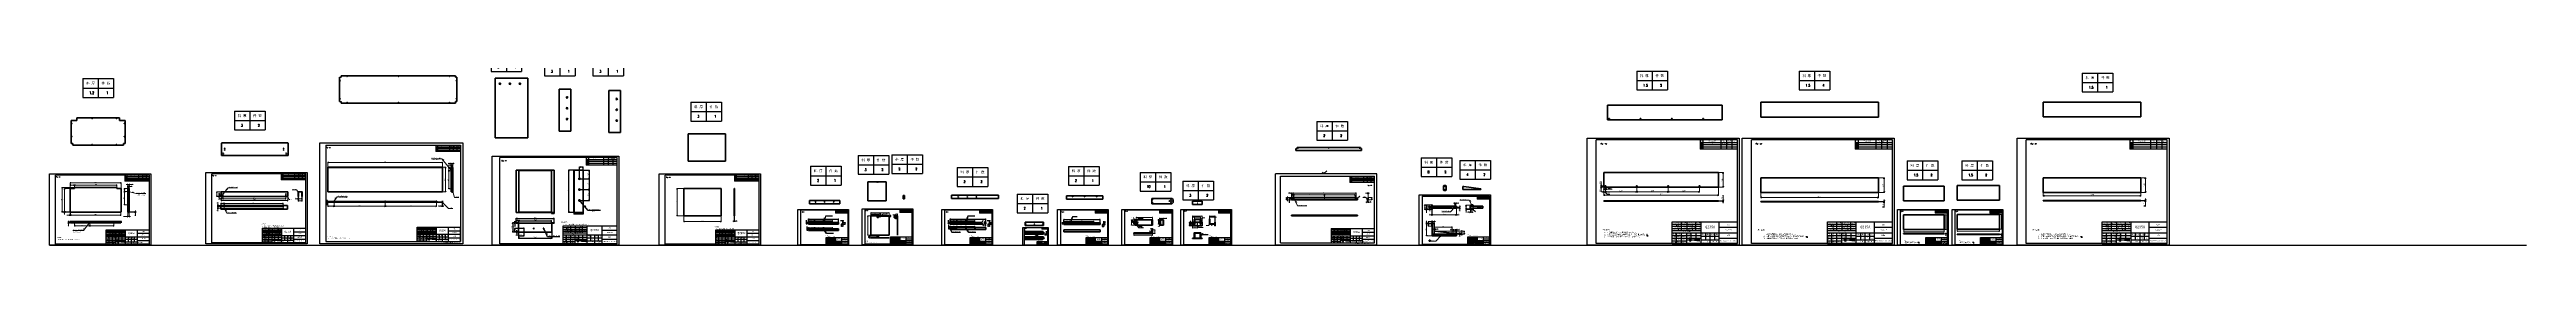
# Model space of a CAD drawing. Header units: millimetres. Extents: x -1727 to 307751, y -105919 to 6637.
# Drawn here: x -591 to 40487, y -21091 to -18269 of the extents above; entities that cross this region are included whole.
import ezdxf
from ezdxf.enums import TextEntityAlignment as Align

# ---------------------------------------------------------------- set-up
doc = ezdxf.new("R2010")
doc.units = ezdxf.units.MM
for name, pattern in [('CENTER-HOKUTO', [23, 20, -1, 1, -1]), ('DASHDOT', [18.5, 12, -3, 0.5, -3]), ('DASHED', [15, 12, -3]), ('HIDDEN-HOKUTO', [3.8, 2.5, -1.3]), ('PHANTOM2', [31.75, 15.875, -3.175, 3.175, -3.175, 3.175, -3.175])]:
    doc.linetypes.add(name, pattern=pattern)
doc.layers.add('A3', color=7, linetype='Continuous', plot=False)
for name, color, linetype in [('AM_7', 2, 'CENTER-HOKUTO'), ('AM_HID', 1, 'HIDDEN-HOKUTO'), ('AM_VIS', 7, 'Continuous'), ('TITLE_FRAME', 7, 'Continuous'), ('WORD_DIM', 253, 'Continuous')]:
    doc.layers.add(name, color=color, linetype=linetype)
doc.layers.add('SOLID LINE', color=7, linetype='Continuous', lineweight=30)
doc.layers.add('标注线', color=3, linetype='Continuous', lineweight=18)
doc.styles.add('DIM', font='txt.shx', dxfattribs={"width": 0.8, "bigfont": 'bigfont.shx'})
doc.styles.get("Standard").update_dxf_attribs({"font": 'arial.ttf'})
doc.dimstyles.new('1-2', dxfattribs={"dimscale": 2, "dimtxt": 3.5, "dimasz": 3, "dimexe": 1, "dimexo": 0, "dimgap": 1, "dimtad": 3, "dimdsep": 46, "dimtxsty": 'Standard', "dimblk1": 'OPEN', "dimblk2": 'OPEN', "dimsah": 1, "dimcen": 0, "dimclrd": 256, "dimclre": 256, "dimclrt": 3, "dimadec": 0, "dimazin": 0, "dimtfac": 1, "dimtmove": 0, "dimatfit": 3, "dimldrblk": 'OPEN', "dimfxl": 0, "dimtolj": 1, "dimtzin": 0, "dimarcsym": 0})
doc.dimstyles.new('1-5', dxfattribs={"dimscale": 5, "dimtxt": 3.5, "dimasz": 3, "dimexe": 1, "dimexo": 0, "dimgap": 1, "dimtad": 3, "dimdsep": 46, "dimtxsty": 'Standard', "dimblk1": 'OPEN', "dimblk2": 'OPEN', "dimsah": 1, "dimcen": 0, "dimclrd": 256, "dimclre": 256, "dimclrt": 3, "dimadec": 0, "dimazin": 0, "dimtfac": 1, "dimtmove": 0, "dimatfit": 3, "dimldrblk": 'OPEN', "dimfxl": 0, "dimtolj": 1, "dimtzin": 0, "dimarcsym": 0})
doc.dimstyles.new('ISO-25', dxfattribs={"dimtxt": 2.5, "dimasz": 2.5, "dimexe": 1.25, "dimexo": 0.625, "dimtad": 1, "dimtxsty": 'Standard', "dimcen": 2.5, "dimadec": 0, "dimazin": 0, "dimtfac": 1, "dimtmove": 0, "dimatfit": 3, "dimfxl": 0, "dimarcsym": 0})
doc.dimstyles.new('RS-1-2', dxfattribs={"dimscale": 2, "dimtxt": 3.5, "dimasz": 3, "dimexe": 1, "dimexo": 0, "dimgap": 1, "dimtad": 3, "dimdsep": 46, "dimtxsty": 'Standard', "dimblk1": 'OPEN', "dimblk2": 'OPEN', "dimsah": 1, "dimcen": 0, "dimclrd": 256, "dimclre": 256, "dimclrt": 3, "dimadec": 0, "dimazin": 0, "dimtfac": 1, "dimtmove": 0, "dimatfit": 3, "dimfxl": 0, "dimtolj": 1, "dimtzin": 0, "dimarcsym": 0})
doc.dimstyles.new('RS-1-3', dxfattribs={"dimscale": 3, "dimtxt": 3.5, "dimasz": 3, "dimexe": 1, "dimexo": 0, "dimgap": 1, "dimtad": 3, "dimdsep": 46, "dimtxsty": 'Standard', "dimblk1": 'OPEN', "dimblk2": 'OPEN', "dimsah": 1, "dimcen": 0, "dimclrd": 256, "dimclre": 256, "dimclrt": 3, "dimadec": 0, "dimazin": 0, "dimtfac": 1, "dimtmove": 0, "dimatfit": 3, "dimfxl": 0, "dimtolj": 1, "dimtzin": 0, "dimarcsym": 0})
doc.dimstyles.new('STANDARD 1-1', dxfattribs={"dimtxt": 3.5, "dimasz": 3, "dimexe": 1, "dimexo": 0, "dimgap": 1, "dimtad": 3, "dimdsep": 46, "dimtxsty": 'Standard', "dimblk1": 'OPEN', "dimblk2": 'OPEN', "dimsah": 1, "dimcen": 0, "dimclrd": 256, "dimclre": 256, "dimclrt": 3, "dimazin": 2, "dimtfac": 1, "dimtmove": 0, "dimatfit": 3, "dimldrblk": 'OPEN', "dimfxl": 0, "dimtolj": 1, "dimtzin": 0, "dimarcsym": 0})
doc.dimstyles.new('STANDARD 1-2', dxfattribs={"dimscale": 2, "dimtxt": 3.5, "dimasz": 3, "dimexe": 1, "dimexo": 0, "dimgap": 1, "dimtad": 3, "dimdsep": 46, "dimtxsty": 'Standard', "dimblk1": 'OPEN', "dimblk2": 'OPEN', "dimsah": 1, "dimcen": 0, "dimclrd": 256, "dimclre": 256, "dimclrt": 3, "dimazin": 2, "dimtfac": 1, "dimtmove": 0, "dimatfit": 3, "dimldrblk": 'OPEN', "dimfxl": 0, "dimtolj": 1, "dimtzin": 0, "dimlwd": 13, "dimlwe": 13, "dimarcsym": 0})
doc.dimstyles.new('STANDARD 1-2$3', dxfattribs={"dimscale": 2, "dimtxt": 3.5, "dimasz": 3, "dimexe": 1, "dimexo": 0, "dimgap": 1, "dimtad": 3, "dimtoh": 1, "dimdsep": 46, "dimtxsty": 'Standard', "dimblk1": 'OPEN', "dimblk2": 'OPEN', "dimsah": 1, "dimcen": 0, "dimclrd": 256, "dimclre": 256, "dimclrt": 3, "dimazin": 2, "dimtfac": 1, "dimtmove": 0, "dimatfit": 3, "dimldrblk": 'OPEN', "dimfxl": 0, "dimtolj": 1, "dimtzin": 0, "dimlwd": 13, "dimlwe": 13, "dimarcsym": 0})
doc.dimstyles.new('STANDARD 1-2$4', dxfattribs={"dimscale": 2, "dimtxt": 3.5, "dimasz": 3, "dimexe": 1, "dimexo": 0, "dimgap": 1, "dimtad": 3, "dimtoh": 1, "dimdsep": 46, "dimtxsty": 'Standard', "dimblk1": 'OPEN', "dimblk2": 'OPEN', "dimsah": 1, "dimcen": 0, "dimclrd": 256, "dimclre": 256, "dimclrt": 3, "dimazin": 2, "dimtfac": 1, "dimtmove": 0, "dimatfit": 3, "dimldrblk": 'OPEN', "dimfxl": 0, "dimtolj": 1, "dimtzin": 0, "dimlwd": 13, "dimlwe": 13, "dimarcsym": 0})
doc.dimstyles.new('STANDARD 1-4', dxfattribs={"dimscale": 4, "dimtxt": 3.5, "dimasz": 3, "dimexe": 1, "dimexo": 0, "dimgap": 1, "dimtad": 3, "dimdsep": 46, "dimtxsty": 'Standard', "dimblk1": 'OPEN', "dimblk2": 'OPEN', "dimsah": 1, "dimcen": 0, "dimclrd": 256, "dimclre": 256, "dimclrt": 3, "dimazin": 2, "dimtfac": 1, "dimtmove": 0, "dimatfit": 3, "dimldrblk": 'OPEN', "dimfxl": 0, "dimtolj": 1, "dimtzin": 0, "dimlwd": 13, "dimlwe": 13, "dimarcsym": 0})
doc.dimstyles.new('STANDARD 1-4$3', dxfattribs={"dimscale": 4, "dimtxt": 3.5, "dimasz": 3, "dimexe": 1, "dimexo": 0, "dimgap": 1, "dimtad": 3, "dimtoh": 1, "dimdsep": 46, "dimtxsty": 'Standard', "dimblk1": 'OPEN', "dimblk2": 'OPEN', "dimsah": 1, "dimcen": 0, "dimclrd": 256, "dimclre": 256, "dimclrt": 3, "dimazin": 2, "dimtfac": 1, "dimtmove": 0, "dimatfit": 3, "dimldrblk": 'OPEN', "dimfxl": 0, "dimtolj": 1, "dimtzin": 0, "dimlwd": 13, "dimlwe": 13, "dimarcsym": 0})
doc.dimstyles.new('STANDARD 1-4$4', dxfattribs={"dimscale": 4, "dimtxt": 3.5, "dimasz": 3, "dimexe": 1, "dimexo": 0, "dimgap": 1, "dimtad": 3, "dimtoh": 1, "dimdsep": 46, "dimtxsty": 'Standard', "dimblk1": 'OPEN', "dimblk2": 'OPEN', "dimsah": 1, "dimcen": 0, "dimclrd": 256, "dimclre": 256, "dimclrt": 3, "dimazin": 2, "dimtfac": 1, "dimtmove": 0, "dimatfit": 3, "dimldrblk": 'OPEN', "dimfxl": 0, "dimtolj": 1, "dimtzin": 0, "dimlwd": 13, "dimlwe": 13, "dimarcsym": 0})
doc.dimstyles.new('STANDARD1-1', dxfattribs={"dimtxt": 3.5, "dimasz": 3, "dimexe": 1, "dimexo": 0, "dimgap": 1, "dimtad": 3, "dimdsep": 46, "dimtxsty": 'Standard', "dimblk1": 'OPEN', "dimblk2": 'OPEN', "dimsah": 1, "dimcen": 0, "dimclrd": 256, "dimclre": 256, "dimclrt": 3, "dimazin": 2, "dimtfac": 1, "dimtmove": 0, "dimatfit": 3, "dimldrblk": 'OPEN', "dimfxl": 0, "dimtolj": 1, "dimlwd": 25, "dimlwe": 25, "dimarcsym": 0})
doc.dimstyles.new('STANDARD1-1$3', dxfattribs={"dimtxt": 3.5, "dimasz": 3, "dimexe": 1, "dimexo": 0, "dimgap": 1, "dimtad": 3, "dimtoh": 1, "dimdsep": 46, "dimtxsty": 'Standard', "dimblk1": 'OPEN', "dimblk2": 'OPEN', "dimsah": 1, "dimcen": 0, "dimclrd": 256, "dimclre": 256, "dimclrt": 3, "dimazin": 2, "dimtfac": 1, "dimtmove": 0, "dimatfit": 3, "dimldrblk": 'OPEN', "dimfxl": 0, "dimtolj": 1, "dimlwd": 25, "dimlwe": 25, "dimarcsym": 0})
doc.dimstyles.new('STANDARD1-5', dxfattribs={"dimscale": 5, "dimtxt": 3.5, "dimasz": 3, "dimexe": 1, "dimexo": 0, "dimgap": 1, "dimtad": 3, "dimdsep": 46, "dimtxsty": 'Standard', "dimblk1": 'OPEN', "dimblk2": 'OPEN', "dimsah": 1, "dimcen": 0, "dimclrd": 256, "dimclre": 256, "dimclrt": 3, "dimazin": 2, "dimtfac": 1, "dimtmove": 0, "dimatfit": 3, "dimldrblk": 'OPEN', "dimfxl": 0, "dimtolj": 1, "dimlwd": 25, "dimlwe": 25, "dimarcsym": 0})
doc.dimstyles.new('STANDARD1-6', dxfattribs={"dimscale": 6, "dimtxt": 3.5, "dimasz": 3, "dimexe": 1, "dimexo": 0, "dimgap": 1, "dimtad": 3, "dimdsep": 46, "dimtxsty": 'Standard', "dimblk1": 'OPEN', "dimblk2": 'OPEN', "dimsah": 1, "dimcen": 0, "dimclrd": 256, "dimclre": 256, "dimclrt": 3, "dimazin": 2, "dimtfac": 1, "dimtmove": 0, "dimatfit": 3, "dimldrblk": 'OPEN', "dimfxl": 0, "dimtolj": 1, "dimlwd": 13, "dimlwe": 13, "dimarcsym": 0})

# ---------------------------------------------------------------- blocks, each defined once
blk = doc.blocks.new('shiage0')
at = {"layer": 'WORD_DIM', "color": 3, "linetype": 'Continuous'}
for centre, start, end in [((1.7, 0), 30, 180), ((4.6, 1.7), 210, 0)]:
    blk.add_arc(centre, 1.69, start, end, dxfattribs=at)
blk = doc.blocks.new('12')
at = {"layer": 'TITLE_FRAME', "color": 3, "linetype": 'Continuous'}
blk.add_lwpolyline([(20.5, 3), (19, 5.5), (21.9, 5.5)], close=True, dxfattribs=at)
blk.add_blockref('shiage0', (6.2, 3.6), dxfattribs=at)
blk.add_text('(   )', height=3.5, dxfattribs=at).set_placement((14.6, 3.1))
blk = doc.blocks.new('_OPEN')
at = {"color": 0}
for p, q in [((-1, 0.2), (0, 0)), ((-1, -0.2), (0, 0)), ((0, 0), (-1, 0))]:
    blk.add_line(p, q, dxfattribs=at)
blk = doc.blocks.new('*D603')
at = {"layer": 'DEFPOINTS', "color": 0, "linetype": 'Continuous', "ltscale": 5, "transparency": 16777216}
for p in [(-341, -20148), (-251, -20148), (-251, -20534)]:
    blk.add_point(p, dxfattribs=at)
at = {"layer": 'WORD_DIM', "linetype": 'Continuous', "lineweight": 13, "ltscale": 5, "transparency": 16777216}
for p, q in [((-251, -20148), (-345, -20148)), ((-251, -20534), (-345, -20534)), ((-341, -20522), (-341, -20160))]:
    blk.add_line(p, q, dxfattribs=at)
at = {"layer": 'WORD_DIM', "linetype": 'Continuous', "lineweight": 13, "ltscale": 5, "transparency": 16777216, "xscale": 12, "yscale": 12, "zscale": 12}
for p, rotation in [((-341, -20148), 90), ((-341, -20534), 270)]:
    blk.add_blockref('_OPEN', p, dxfattribs=dict(at, rotation=rotation))
at = {"layer": 'WORD_DIM', "color": 3, "linetype": 'Continuous', "ltscale": 5, "transparency": 16777216, "insert": (-352, -20341), "char_height": 14, "attachment_point": 5, "rotation": 90}
blk.add_mtext('\\A1;386', dxfattribs=at)
blk = doc.blocks.new('*D604')
at = {"layer": 'DEFPOINTS', "color": 0, "linetype": 'Continuous', "ltscale": 5, "transparency": 16777216}
for p in [(-381, -20129), (-246, -20537), (-178, -20129)]:
    blk.add_point(p, dxfattribs=at)
at = {"layer": 'WORD_DIM', "linetype": 'Continuous', "lineweight": 13, "ltscale": 5, "transparency": 16777216}
for p, q in [((-178, -20129), (-385, -20129)), ((-246, -20537), (-385, -20537)), ((-381, -20525), (-381, -20141))]:
    blk.add_line(p, q, dxfattribs=at)
at = {"layer": 'WORD_DIM', "linetype": 'Continuous', "lineweight": 13, "ltscale": 5, "transparency": 16777216, "xscale": 12, "yscale": 12, "zscale": 12}
for p, rotation in [((-381, -20129), 90), ((-381, -20537), 270)]:
    blk.add_blockref('_OPEN', p, dxfattribs=dict(at, rotation=rotation))
at = {"layer": 'WORD_DIM', "color": 3, "linetype": 'Continuous', "ltscale": 5, "transparency": 16777216, "insert": (-392, -20333), "char_height": 14, "attachment_point": 5, "rotation": 90}
blk.add_mtext('\\A1;408', dxfattribs=at)
blk = doc.blocks.new('*D605')
at = {"layer": 'DEFPOINTS', "color": 0, "linetype": 'Continuous', "ltscale": 5, "transparency": 16777216}
for p in [(-179, -20089), (-251, -20148), (-179, -20129)]:
    blk.add_point(p, dxfattribs=at)
at = {"layer": 'WORD_DIM', "linetype": 'Continuous', "lineweight": 13, "ltscale": 5, "transparency": 16777216}
for p, q in [((-251, -20148), (-251, -20085)), ((-239, -20089), (-191, -20089)), ((-179, -20129), (-179, -20085))]:
    blk.add_line(p, q, dxfattribs=at)
at = {"layer": 'WORD_DIM', "linetype": 'Continuous', "lineweight": 13, "ltscale": 5, "transparency": 16777216, "xscale": 12, "yscale": 12, "zscale": 12, "rotation": 180}
blk.add_blockref('_OPEN', (-251, -20089), dxfattribs=at)
at = {"layer": 'WORD_DIM', "linetype": 'Continuous', "lineweight": 13, "ltscale": 5, "transparency": 16777216, "xscale": 12, "yscale": 12, "zscale": 12}
blk.add_blockref('_OPEN', (-179, -20089), dxfattribs=at)
at = {"layer": 'WORD_DIM', "color": 3, "linetype": 'Continuous', "ltscale": 5, "transparency": 16777216, "insert": (-215, -20078), "char_height": 14, "attachment_point": 5}
blk.add_mtext('\\A1;72', dxfattribs=at)
blk = doc.blocks.new('*D606')
at = {"layer": 'DEFPOINTS', "color": 0, "linetype": 'Continuous', "ltscale": 5, "transparency": 16777216}
for p in [(527, -20089), (-179, -20129), (527, -20129)]:
    blk.add_point(p, dxfattribs=at)
at = {"layer": 'WORD_DIM', "linetype": 'Continuous', "lineweight": 13, "ltscale": 5, "transparency": 16777216}
for p, q in [((-179, -20129), (-179, -20085)), ((-167, -20089), (515, -20089)), ((527, -20129), (527, -20085))]:
    blk.add_line(p, q, dxfattribs=at)
at = {"layer": 'WORD_DIM', "linetype": 'Continuous', "lineweight": 13, "ltscale": 5, "transparency": 16777216, "xscale": 12, "yscale": 12, "zscale": 12, "rotation": 180}
blk.add_blockref('_OPEN', (-179, -20089), dxfattribs=at)
at = {"layer": 'WORD_DIM', "linetype": 'Continuous', "lineweight": 13, "ltscale": 5, "transparency": 16777216, "xscale": 12, "yscale": 12, "zscale": 12}
blk.add_blockref('_OPEN', (527, -20089), dxfattribs=at)
at = {"layer": 'WORD_DIM', "color": 3, "linetype": 'Continuous', "ltscale": 5, "transparency": 16777216, "insert": (174, -20078), "char_height": 14, "attachment_point": 5}
blk.add_mtext('\\A1;706', dxfattribs=at)
blk = doc.blocks.new('*D607')
at = {"layer": 'DEFPOINTS', "color": 0, "linetype": 'Continuous', "ltscale": 5, "transparency": 16777216}
for p in [(599, -20053), (-251, -20148), (599, -20148)]:
    blk.add_point(p, dxfattribs=at)
at = {"layer": 'WORD_DIM', "linetype": 'Continuous', "lineweight": 13, "ltscale": 5, "transparency": 16777216}
for p, q in [((-251, -20148), (-251, -20049)), ((-239, -20053), (587, -20053)), ((599, -20148), (599, -20049))]:
    blk.add_line(p, q, dxfattribs=at)
at = {"layer": 'WORD_DIM', "linetype": 'Continuous', "lineweight": 13, "ltscale": 5, "transparency": 16777216, "xscale": 12, "yscale": 12, "zscale": 12, "rotation": 180}
blk.add_blockref('_OPEN', (-251, -20053), dxfattribs=at)
at = {"layer": 'WORD_DIM', "linetype": 'Continuous', "lineweight": 13, "ltscale": 5, "transparency": 16777216, "xscale": 12, "yscale": 12, "zscale": 12}
blk.add_blockref('_OPEN', (599, -20053), dxfattribs=at)
at = {"layer": 'WORD_DIM', "color": 3, "linetype": 'Continuous', "ltscale": 5, "transparency": 16777216, "insert": (174, -20042), "char_height": 14, "attachment_point": 5}
blk.add_mtext('\\A1;850', dxfattribs=at)
blk = doc.blocks.new('*D608')
at = {"layer": 'DEFPOINTS', "color": 0, "linetype": 'Continuous', "ltscale": 5, "transparency": 16777216}
for p in [(-251, -20534), (-246, -20537), (-246, -20588)]:
    blk.add_point(p, dxfattribs=at)
at = {"layer": 'WORD_DIM', "linetype": 'Continuous', "lineweight": 13, "ltscale": 5, "transparency": 16777216}
for p, q in [((-251, -20534), (-251, -20592)), ((-246, -20537), (-246, -20592)), ((-263, -20588), (-303, -20588)), ((-246, -20588), (-251, -20588)), ((-234, -20588), (-222, -20588))]:
    blk.add_line(p, q, dxfattribs=at)
at = {"layer": 'WORD_DIM', "linetype": 'Continuous', "lineweight": 13, "ltscale": 5, "transparency": 16777216, "xscale": 12, "yscale": 12, "zscale": 12}
blk.add_blockref('_OPEN', (-251, -20588), dxfattribs=at)
at = {"layer": 'WORD_DIM', "linetype": 'Continuous', "lineweight": 13, "ltscale": 5, "transparency": 16777216, "xscale": 12, "yscale": 12, "zscale": 12, "rotation": 180}
blk.add_blockref('_OPEN', (-246, -20588), dxfattribs=at)
at = {"layer": 'WORD_DIM', "color": 3, "linetype": 'Continuous', "ltscale": 5, "transparency": 16777216, "insert": (-294, -20577), "char_height": 14, "attachment_point": 5}
blk.add_mtext('\\A1;5', dxfattribs=at)
blk = doc.blocks.new('*D609')
at = {"layer": 'DEFPOINTS', "color": 0, "linetype": 'Continuous', "ltscale": 5, "transparency": 16777216}
for p in [(-246, -20537), (594, -20537), (594, -20588)]:
    blk.add_point(p, dxfattribs=at)
at = {"layer": 'WORD_DIM', "linetype": 'Continuous', "lineweight": 13, "ltscale": 5, "transparency": 16777216}
for p, q in [((-246, -20537), (-246, -20592)), ((594, -20537), (594, -20592)), ((-234, -20588), (582, -20588))]:
    blk.add_line(p, q, dxfattribs=at)
at = {"layer": 'WORD_DIM', "linetype": 'Continuous', "lineweight": 13, "ltscale": 5, "transparency": 16777216, "xscale": 12, "yscale": 12, "zscale": 12, "rotation": 180}
blk.add_blockref('_OPEN', (-246, -20588), dxfattribs=at)
at = {"layer": 'WORD_DIM', "linetype": 'Continuous', "lineweight": 13, "ltscale": 5, "transparency": 16777216, "xscale": 12, "yscale": 12, "zscale": 12}
blk.add_blockref('_OPEN', (594, -20588), dxfattribs=at)
at = {"layer": 'WORD_DIM', "color": 3, "linetype": 'Continuous', "ltscale": 5, "transparency": 16777216, "insert": (174, -20577), "char_height": 14, "attachment_point": 5}
blk.add_mtext('\\A1;840', dxfattribs=at)
blk = doc.blocks.new('*D610')
at = {"layer": 'DEFPOINTS', "color": 0, "linetype": 'Continuous', "ltscale": 5, "transparency": 16777216}
for p in [(-341, -20537), (-251, -20534), (-246, -20537)]:
    blk.add_point(p, dxfattribs=at)
at = {"layer": 'WORD_DIM', "linetype": 'Continuous', "lineweight": 13, "ltscale": 5, "transparency": 16777216}
for p, q in [((-251, -20534), (-345, -20534)), ((-246, -20537), (-345, -20537)), ((-341, -20522), (-341, -20510)), ((-341, -20534), (-341, -20537)), ((-341, -20549), (-341, -20578))]:
    blk.add_line(p, q, dxfattribs=at)
at = {"layer": 'WORD_DIM', "linetype": 'Continuous', "lineweight": 13, "ltscale": 5, "transparency": 16777216, "xscale": 12, "yscale": 12, "zscale": 12}
for p, rotation in [((-341, -20534), 270), ((-341, -20537), 90)]:
    blk.add_blockref('_OPEN', p, dxfattribs=dict(at, rotation=rotation))
at = {"layer": 'WORD_DIM', "color": 3, "linetype": 'Continuous', "ltscale": 5, "transparency": 16777216, "insert": (-352, -20570), "char_height": 14, "attachment_point": 5, "rotation": 90}
blk.add_mtext('\\A1;3', dxfattribs=at)
blk = doc.blocks.new('*D611')
at = {"layer": 'DEFPOINTS', "color": 0, "linetype": 'Continuous', "ltscale": 5, "transparency": 16777216}
for p in [(706, -20079), (706, -20132), (731, -20129)]:
    blk.add_point(p, dxfattribs=at)
at = {"layer": 'WORD_DIM', "linetype": 'Continuous', "lineweight": 13, "ltscale": 5, "transparency": 16777216}
for p, q in [((694, -20079), (682, -20079)), ((706, -20132), (706, -20075)), ((706, -20079), (731, -20079)), ((731, -20129), (731, -20075)), ((743, -20079), (794, -20079))]:
    blk.add_line(p, q, dxfattribs=at)
at = {"layer": 'WORD_DIM', "linetype": 'Continuous', "lineweight": 13, "ltscale": 5, "transparency": 16777216, "xscale": 12, "yscale": 12, "zscale": 12}
blk.add_blockref('_OPEN', (706, -20079), dxfattribs=at)
at = {"layer": 'WORD_DIM', "linetype": 'Continuous', "lineweight": 13, "ltscale": 5, "transparency": 16777216, "xscale": 12, "yscale": 12, "zscale": 12, "rotation": 180}
blk.add_blockref('_OPEN', (731, -20079), dxfattribs=at)
at = {"layer": 'WORD_DIM', "color": 3, "linetype": 'Continuous', "ltscale": 5, "transparency": 16777216, "insert": (779, -20068), "char_height": 14, "attachment_point": 5}
blk.add_mtext('\\A1;25', dxfattribs=at)
blk = doc.blocks.new('*D612')
at = {"layer": 'DEFPOINTS', "color": 0, "linetype": 'Continuous', "ltscale": 5, "transparency": 16777216}
for p in [(706, -20531), (730, -20537), (706, -20614)]:
    blk.add_point(p, dxfattribs=at)
at = {"layer": 'WORD_DIM', "linetype": 'Continuous', "lineweight": 13, "ltscale": 5, "transparency": 16777216}
for p, q in [((706, -20531), (706, -20618)), ((730, -20537), (730, -20618)), ((694, -20614), (638, -20614)), ((730, -20614), (706, -20614)), ((742, -20614), (754, -20614))]:
    blk.add_line(p, q, dxfattribs=at)
at = {"layer": 'WORD_DIM', "linetype": 'Continuous', "lineweight": 13, "ltscale": 5, "transparency": 16777216, "xscale": 12, "yscale": 12, "zscale": 12}
blk.add_blockref('_OPEN', (706, -20614), dxfattribs=at)
at = {"layer": 'WORD_DIM', "linetype": 'Continuous', "lineweight": 13, "ltscale": 5, "transparency": 16777216, "xscale": 12, "yscale": 12, "zscale": 12, "rotation": 180}
blk.add_blockref('_OPEN', (730, -20614), dxfattribs=at)
at = {"layer": 'WORD_DIM', "color": 3, "linetype": 'Continuous', "ltscale": 5, "transparency": 16777216, "insert": (660, -20603), "char_height": 14, "attachment_point": 5}
blk.add_mtext('\\A1;23.8', dxfattribs=at)
blk = doc.blocks.new('*D613')
at = {"layer": 'DEFPOINTS', "color": 0, "linetype": 'Continuous', "ltscale": 5, "transparency": 16777216}
for p in [(730, -20536), (730, -20537), (834, -20537)]:
    blk.add_point(p, dxfattribs=at)
at = {"layer": 'WORD_DIM', "linetype": 'Continuous', "lineweight": 13, "ltscale": 5, "transparency": 16777216}
for p, q in [((730, -20536), (838, -20536)), ((730, -20537), (838, -20537)), ((834, -20524), (834, -20512)), ((834, -20536), (834, -20537)), ((834, -20549), (834, -20600))]:
    blk.add_line(p, q, dxfattribs=at)
at = {"layer": 'WORD_DIM', "linetype": 'Continuous', "lineweight": 13, "ltscale": 5, "transparency": 16777216, "xscale": 12, "yscale": 12, "zscale": 12}
for p, rotation in [((834, -20536), 270), ((834, -20537), 90)]:
    blk.add_blockref('_OPEN', p, dxfattribs=dict(at, rotation=rotation))
at = {"layer": 'WORD_DIM', "color": 3, "linetype": 'Continuous', "ltscale": 5, "transparency": 16777216, "insert": (822, -20581), "char_height": 14, "attachment_point": 5, "rotation": 90}
blk.add_mtext('\\A1;t1.2', dxfattribs=at)
blk = doc.blocks.new('*D614')
at = {"layer": 'DEFPOINTS', "color": 0, "linetype": 'Continuous', "ltscale": 5, "transparency": 16777216}
for p in [(652, -20198), (708, -20148), (720, -20198)]:
    blk.add_point(p, dxfattribs=at)
at = {"layer": 'WORD_DIM', "linetype": 'Continuous', "lineweight": 13, "ltscale": 5, "transparency": 16777216}
for p, q in [((708, -20148), (648, -20148)), ((720, -20198), (648, -20198)), ((652, -20160), (652, -20186))]:
    blk.add_line(p, q, dxfattribs=at)
at = {"layer": 'WORD_DIM', "linetype": 'Continuous', "lineweight": 13, "ltscale": 5, "transparency": 16777216, "xscale": 12, "yscale": 12, "zscale": 12}
for p, rotation in [((652, -20148), 90), ((652, -20198), 270)]:
    blk.add_blockref('_OPEN', p, dxfattribs=dict(at, rotation=rotation))
at = {"layer": 'WORD_DIM', "color": 3, "linetype": 'Continuous', "ltscale": 5, "transparency": 16777216, "insert": (641, -20173), "char_height": 14, "attachment_point": 5, "rotation": 90}
blk.add_mtext('\\A1;50', dxfattribs=at)
blk = doc.blocks.new('*D615')
at = {"layer": 'DEFPOINTS', "color": 0, "linetype": 'Continuous', "ltscale": 5, "transparency": 16777216}
for p in [(652, -20418), (720, -20198), (720, -20418)]:
    blk.add_point(p, dxfattribs=at)
at = {"layer": 'WORD_DIM', "linetype": 'Continuous', "lineweight": 13, "ltscale": 5, "transparency": 16777216}
for p, q in [((720, -20198), (648, -20198)), ((720, -20418), (648, -20418)), ((652, -20210), (652, -20406))]:
    blk.add_line(p, q, dxfattribs=at)
at = {"layer": 'WORD_DIM', "linetype": 'Continuous', "lineweight": 13, "ltscale": 5, "transparency": 16777216, "xscale": 12, "yscale": 12, "zscale": 12}
for p, rotation in [((652, -20198), 90), ((652, -20418), 270)]:
    blk.add_blockref('_OPEN', p, dxfattribs=dict(at, rotation=rotation))
at = {"layer": 'WORD_DIM', "color": 3, "linetype": 'Continuous', "ltscale": 5, "transparency": 16777216, "insert": (641, -20308), "char_height": 14, "attachment_point": 5, "rotation": 90}
blk.add_mtext('\\A1;220', dxfattribs=at)
blk = doc.blocks.new('*D616')
at = {"layer": 'DEFPOINTS', "color": 0, "linetype": 'Continuous', "ltscale": 5, "transparency": 16777216}
for p in [(730, -20115), (720, -20198), (730, -20148)]:
    blk.add_point(p, dxfattribs=at)
at = {"layer": 'WORD_DIM', "linetype": 'Continuous', "lineweight": 13, "ltscale": 5, "transparency": 16777216}
for p, q in [((708, -20115), (696, -20115)), ((720, -20198), (720, -20111)), ((720, -20115), (730, -20115)), ((730, -20148), (730, -20111)), ((742, -20115), (781, -20115))]:
    blk.add_line(p, q, dxfattribs=at)
at = {"layer": 'WORD_DIM', "linetype": 'Continuous', "lineweight": 13, "ltscale": 5, "transparency": 16777216, "xscale": 12, "yscale": 12, "zscale": 12}
blk.add_blockref('_OPEN', (720, -20115), dxfattribs=at)
at = {"layer": 'WORD_DIM', "linetype": 'Continuous', "lineweight": 13, "ltscale": 5, "transparency": 16777216, "xscale": 12, "yscale": 12, "zscale": 12, "rotation": 180}
blk.add_blockref('_OPEN', (730, -20115), dxfattribs=at)
at = {"layer": 'WORD_DIM', "color": 3, "linetype": 'Continuous', "ltscale": 5, "transparency": 16777216, "insert": (767, -20104), "char_height": 14, "attachment_point": 5}
blk.add_mtext('\\A1;10', dxfattribs=at)
blk = doc.blocks.new('*D617')
at = {"layer": 'DEFPOINTS', "color": 0, "linetype": 'Continuous', "ltscale": 5, "transparency": 16777216}
for p in [(717, -20197), (724, -20199)]:
    blk.add_point(p, dxfattribs=at)
at = {"layer": 'WORD_DIM', "linetype": 'Continuous', "lineweight": 13, "ltscale": 5, "transparency": 16777216}
for p, q in [((844, -20230), (735, -20202)), ((1008, -20230), (844, -20230))]:
    blk.add_line(p, q, dxfattribs=at)
at = {"layer": 'WORD_DIM', "linetype": 'Continuous', "lineweight": 13, "ltscale": 5, "transparency": 16777216, "xscale": 12, "yscale": 12, "zscale": 12, "rotation": 165.7469503115648}
blk.add_blockref('_OPEN', (724, -20199), dxfattribs=at)
at = {"layer": 'WORD_DIM', "color": 3, "linetype": 'Continuous', "ltscale": 5, "transparency": 16777216, "insert": (928, -20218), "char_height": 14, "attachment_point": 5}
blk.add_mtext('\\A1;DR. 2x2-∅7 THRU', dxfattribs=at)
blk = doc.blocks.new('shiage1')
at = {"layer": 'WORD_DIM', "color": 3, "linetype": 'Continuous'}
for p, q in [((0, 0), (-1.4, 2.5)), ((-1.4, 2.5), (1.4, 2.5)), ((1.4, 2.5), (0, 0))]:
    blk.add_line(p, q, dxfattribs=at)
blk = doc.blocks.new('*D618')
at = {"layer": 'DEFPOINTS', "color": 0, "linetype": 'Continuous', "ltscale": 5, "transparency": 16777216}
for p in [(-179, -20719), (77, -20709), (77, -20766)]:
    blk.add_point(p, dxfattribs=at)
at = {"layer": 'WORD_DIM', "linetype": 'Continuous', "lineweight": 13, "ltscale": 5, "transparency": 16777216}
for p, q in [((-179, -20719), (-179, -20770)), ((-167, -20766), (65, -20766)), ((77, -20709), (77, -20770))]:
    blk.add_line(p, q, dxfattribs=at)
at = {"layer": 'WORD_DIM', "linetype": 'Continuous', "lineweight": 13, "ltscale": 5, "transparency": 16777216, "xscale": 12, "yscale": 12, "zscale": 12, "rotation": 180}
blk.add_blockref('_OPEN', (-179, -20766), dxfattribs=at)
at = {"layer": 'WORD_DIM', "linetype": 'Continuous', "lineweight": 13, "ltscale": 5, "transparency": 16777216, "xscale": 12, "yscale": 12, "zscale": 12}
blk.add_blockref('_OPEN', (77, -20766), dxfattribs=at)
at = {"layer": 'WORD_DIM', "color": 3, "linetype": 'Continuous', "ltscale": 5, "transparency": 16777216, "insert": (-51, -20755), "char_height": 14, "attachment_point": 5}
blk.add_mtext('\\A1;256', dxfattribs=at)
blk = doc.blocks.new('*D619')
at = {"layer": 'DEFPOINTS', "color": 0, "linetype": 'Continuous', "ltscale": 5, "transparency": 16777216}
for p in [(77, -20709), (477, -20709), (477, -20766)]:
    blk.add_point(p, dxfattribs=at)
at = {"layer": 'WORD_DIM', "linetype": 'Continuous', "lineweight": 13, "ltscale": 5, "transparency": 16777216}
for p, q in [((77, -20709), (77, -20770)), ((89, -20766), (465, -20766)), ((477, -20709), (477, -20770))]:
    blk.add_line(p, q, dxfattribs=at)
at = {"layer": 'WORD_DIM', "linetype": 'Continuous', "lineweight": 13, "ltscale": 5, "transparency": 16777216, "xscale": 12, "yscale": 12, "zscale": 12, "rotation": 180}
blk.add_blockref('_OPEN', (77, -20766), dxfattribs=at)
at = {"layer": 'WORD_DIM', "linetype": 'Continuous', "lineweight": 13, "ltscale": 5, "transparency": 16777216, "xscale": 12, "yscale": 12, "zscale": 12}
blk.add_blockref('_OPEN', (477, -20766), dxfattribs=at)
at = {"layer": 'WORD_DIM', "color": 3, "linetype": 'Continuous', "ltscale": 5, "transparency": 16777216, "insert": (277, -20755), "char_height": 14, "attachment_point": 5}
blk.add_mtext('\\A1;400', dxfattribs=at)
blk = doc.blocks.new('*D620')
at = {"layer": 'DEFPOINTS', "color": 0, "linetype": 'Continuous', "ltscale": 5, "transparency": 16777216}
for p in [(-274, -20719), (-179, -20719), (77, -20709)]:
    blk.add_point(p, dxfattribs=at)
at = {"layer": 'WORD_DIM', "linetype": 'Continuous', "lineweight": 13, "ltscale": 5, "transparency": 16777216}
for p, q in [((77, -20709), (-278, -20709)), ((-179, -20719), (-278, -20719)), ((-274, -20697), (-274, -20685)), ((-274, -20709), (-274, -20719)), ((-274, -20731), (-274, -20770))]:
    blk.add_line(p, q, dxfattribs=at)
at = {"layer": 'WORD_DIM', "linetype": 'Continuous', "lineweight": 13, "ltscale": 5, "transparency": 16777216, "xscale": 12, "yscale": 12, "zscale": 12}
for p, rotation in [((-274, -20709), 270), ((-274, -20719), 90)]:
    blk.add_blockref('_OPEN', p, dxfattribs=dict(at, rotation=rotation))
at = {"layer": 'WORD_DIM', "color": 3, "linetype": 'Continuous', "ltscale": 5, "transparency": 16777216, "insert": (-285, -20757), "char_height": 14, "attachment_point": 5, "rotation": 90}
blk.add_mtext('\\A1;10', dxfattribs=at)
blk = doc.blocks.new('*D621')
at = {"layer": 'DEFPOINTS', "color": 0, "linetype": 'Continuous', "ltscale": 5, "transparency": 16777216}
for p in [(75, -20712), (79, -20707)]:
    blk.add_point(p, dxfattribs=at)
at = {"layer": 'WORD_DIM', "linetype": 'Continuous', "lineweight": 13, "ltscale": 5, "transparency": 16777216}
for p, q in [((-203, -20846), (-28, -20846)), ((-28, -20846), (67, -20722))]:
    blk.add_line(p, q, dxfattribs=at)
at = {"layer": 'WORD_DIM', "linetype": 'Continuous', "lineweight": 13, "ltscale": 5, "transparency": 16777216, "xscale": 12, "yscale": 12, "zscale": 12, "rotation": 52.57575191469353}
blk.add_blockref('_OPEN', (75, -20712), dxfattribs=at)
at = {"layer": 'WORD_DIM', "color": 3, "linetype": 'Continuous', "ltscale": 5, "transparency": 16777216, "insert": (-123, -20835), "char_height": 14, "attachment_point": 5}
blk.add_mtext('\\A1;DR. 2x2-∅7 THRU', dxfattribs=at)
blk = doc.blocks.new('*D622')
at = {"color": 0, "lineweight": -2, "transparency": 16777216}
for p, q in [((706, -20535), (706, -20547)), ((730, -20535), (730, -20547)), ((709, -20546), (728, -20546))]:
    blk.add_line(p, q, dxfattribs=at)
at = {"color": 0, "transparency": 16777216}
for points in [[(709, -20545), (709, -20546), (706, -20546)], [(728, -20545), (728, -20546), (730, -20546)]]:
    blk.add_solid(points, dxfattribs=at)
at = {"layer": 'DEFPOINTS', "color": 0, "transparency": 16777216}
for p in [(706, -20534), (730, -20534), (730, -20546)]:
    blk.add_point(p, dxfattribs=at)
at = {"color": 0, "transparency": 16777216, "insert": (718, -20544), "char_height": 2.5, "attachment_point": 5}
blk.add_mtext('23,8', dxfattribs=at)
blk = doc.blocks.new('*D623')
at = {"layer": 'DEFPOINTS', "color": 0, "linetype": 'Continuous', "ltscale": 5, "transparency": 16777216}
for p in [(6071, -19755), (6071, -19793), (6081, -19853)]:
    blk.add_point(p, dxfattribs=at)
at = {"layer": 'WORD_DIM', "linetype": 'Continuous', "lineweight": 13, "ltscale": 5, "transparency": 16777216}
for p, q in [((6059, -19755), (6021, -19755)), ((6071, -19793), (6071, -19751)), ((6081, -19755), (6071, -19755)), ((6081, -19853), (6081, -19751)), ((6093, -19755), (6105, -19755))]:
    blk.add_line(p, q, dxfattribs=at)
at = {"layer": 'WORD_DIM', "linetype": 'Continuous', "lineweight": 13, "ltscale": 5, "transparency": 16777216, "xscale": 12, "yscale": 12, "zscale": 12}
blk.add_blockref('_OPEN', (6071, -19755), dxfattribs=at)
at = {"layer": 'WORD_DIM', "linetype": 'Continuous', "lineweight": 13, "ltscale": 5, "transparency": 16777216, "xscale": 12, "yscale": 12, "zscale": 12, "rotation": 180}
blk.add_blockref('_OPEN', (6081, -19755), dxfattribs=at)
at = {"layer": 'WORD_DIM', "color": 3, "linetype": 'Continuous', "ltscale": 5, "transparency": 16777216, "insert": (6034, -19744), "char_height": 14, "attachment_point": 5}
blk.add_mtext('\\A1;10', dxfattribs=at)
blk = doc.blocks.new('*D624')
at = {"layer": 'DEFPOINTS', "color": 0, "linetype": 'Continuous', "ltscale": 5, "transparency": 16777216}
for p in [(6071, -19728), (6071, -19793), (6096, -19802)]:
    blk.add_point(p, dxfattribs=at)
at = {"layer": 'WORD_DIM', "linetype": 'Continuous', "lineweight": 13, "ltscale": 5, "transparency": 16777216}
for p, q in [((6059, -19728), (6019, -19728)), ((6071, -19793), (6071, -19724)), ((6096, -19728), (6071, -19728)), ((6096, -19802), (6096, -19724)), ((6108, -19728), (6120, -19728))]:
    blk.add_line(p, q, dxfattribs=at)
at = {"layer": 'WORD_DIM', "linetype": 'Continuous', "lineweight": 13, "ltscale": 5, "transparency": 16777216, "xscale": 12, "yscale": 12, "zscale": 12}
blk.add_blockref('_OPEN', (6071, -19728), dxfattribs=at)
at = {"layer": 'WORD_DIM', "linetype": 'Continuous', "lineweight": 13, "ltscale": 5, "transparency": 16777216, "xscale": 12, "yscale": 12, "zscale": 12, "rotation": 180}
blk.add_blockref('_OPEN', (6096, -19728), dxfattribs=at)
at = {"layer": 'WORD_DIM', "color": 3, "linetype": 'Continuous', "ltscale": 5, "transparency": 16777216, "insert": (6033, -19717), "char_height": 14, "attachment_point": 5}
blk.add_mtext('\\A1;25', dxfattribs=at)
blk = doc.blocks.new('*D625')
at = {"layer": 'DEFPOINTS', "color": 0, "linetype": 'Continuous', "ltscale": 5, "transparency": 16777216}
for p in [(6096, -20203), (6096, -20205)]:
    blk.add_point(p, dxfattribs=at)
at = {"layer": 'WORD_DIM', "linetype": 'ByBlock', "lineweight": 13, "ltscale": 5, "transparency": 16777216}
for p, q in [((6096, -20203), (6096, -20205)), ((6124, -20296), (6100, -20216)), ((6198, -20296), (6124, -20296))]:
    blk.add_line(p, q, dxfattribs=at)
at = {"layer": 'WORD_DIM', "linetype": 'Continuous', "lineweight": 13, "ltscale": 5, "transparency": 16777216, "xscale": 12, "yscale": 12, "zscale": 12, "rotation": 106.996099349008}
blk.add_blockref('_OPEN', (6096, -20205), dxfattribs=at)
at = {"layer": 'WORD_DIM', "color": 3, "linetype": 'Continuous', "ltscale": 5, "transparency": 16777216, "insert": (6167, -20285), "char_height": 14, "attachment_point": 5}
blk.add_mtext('\\A1;2-Rmin', dxfattribs=at)
blk = doc.blocks.new('*D626')
at = {"layer": 'DEFPOINTS', "color": 0, "linetype": 'Continuous', "ltscale": 5, "transparency": 16777216}
for p in [(6033, -19793), (6071, -19793), (6081, -19853)]:
    blk.add_point(p, dxfattribs=at)
at = {"layer": 'WORD_DIM', "linetype": 'Continuous', "lineweight": 13, "ltscale": 5, "transparency": 16777216}
for p, q in [((6071, -19793), (6029, -19793)), ((6081, -19853), (6029, -19853)), ((6033, -19841), (6033, -19805))]:
    blk.add_line(p, q, dxfattribs=at)
at = {"layer": 'WORD_DIM', "linetype": 'Continuous', "lineweight": 13, "ltscale": 5, "transparency": 16777216, "xscale": 12, "yscale": 12, "zscale": 12}
for p, rotation in [((6033, -19793), 90), ((6033, -19853), 270)]:
    blk.add_blockref('_OPEN', p, dxfattribs=dict(at, rotation=rotation))
at = {"layer": 'WORD_DIM', "color": 3, "linetype": 'Continuous', "ltscale": 5, "transparency": 16777216, "insert": (6022, -19823), "char_height": 14, "attachment_point": 5, "rotation": 90}
blk.add_mtext('\\A1;60', dxfattribs=at)
blk = doc.blocks.new('*D627')
at = {"layer": 'DEFPOINTS', "color": 0, "linetype": 'Continuous', "ltscale": 5, "transparency": 16777216}
for p in [(6081, -19853), (6033, -20153), (6081, -20153)]:
    blk.add_point(p, dxfattribs=at)
at = {"layer": 'WORD_DIM', "linetype": 'Continuous', "lineweight": 13, "ltscale": 5, "transparency": 16777216}
for p, q in [((6081, -19853), (6029, -19853)), ((6033, -19865), (6033, -20141)), ((6081, -20153), (6029, -20153))]:
    blk.add_line(p, q, dxfattribs=at)
at = {"layer": 'WORD_DIM', "linetype": 'Continuous', "lineweight": 13, "ltscale": 5, "transparency": 16777216, "xscale": 12, "yscale": 12, "zscale": 12}
for p, rotation in [((6033, -19853), 90), ((6033, -20153), 270)]:
    blk.add_blockref('_OPEN', p, dxfattribs=dict(at, rotation=rotation))
at = {"layer": 'WORD_DIM', "color": 3, "linetype": 'Continuous', "ltscale": 5, "transparency": 16777216, "insert": (6021, -20003), "char_height": 14, "attachment_point": 5, "rotation": 90}
blk.add_mtext('\\A1;300', dxfattribs=at)
blk = doc.blocks.new('*D628')
at = {"layer": 'DEFPOINTS', "color": 0, "linetype": 'Continuous', "ltscale": 5, "transparency": 16777216}
for p in [(6079, -19851), (6083, -19856)]:
    blk.add_point(p, dxfattribs=at)
at = {"layer": 'WORD_DIM', "linetype": 'Continuous', "lineweight": 13, "ltscale": 5, "transparency": 16777216}
for p, q in [((5742, -19651), (5915, -19651)), ((5915, -19651), (6071, -19841))]:
    blk.add_line(p, q, dxfattribs=at)
at = {"layer": 'WORD_DIM', "linetype": 'Continuous', "lineweight": 13, "ltscale": 5, "transparency": 16777216, "xscale": 12, "yscale": 12, "zscale": 12, "rotation": 309.4242501025832}
blk.add_blockref('_OPEN', (6079, -19851), dxfattribs=at)
at = {"layer": 'WORD_DIM', "color": 3, "linetype": 'Continuous', "ltscale": 5, "transparency": 16777216, "insert": (5821, -19640), "char_height": 14, "attachment_point": 5}
blk.add_mtext('\\A1;DR. 2*2-∅7 THRU', dxfattribs=at)
blk = doc.blocks.new('*D629')
at = {"layer": 'DEFPOINTS', "color": 0, "linetype": 'Continuous', "ltscale": 5, "transparency": 16777216}
for p in [(4024, -20369), (4024, -20441), (4127, -20359)]:
    blk.add_point(p, dxfattribs=at)
at = {"layer": 'WORD_DIM', "linetype": 'Continuous', "lineweight": 13, "ltscale": 5, "transparency": 16777216}
for p, q in [((4024, -20369), (4024, -20445)), ((4115, -20441), (4036, -20441)), ((4127, -20359), (4127, -20445))]:
    blk.add_line(p, q, dxfattribs=at)
at = {"layer": 'WORD_DIM', "linetype": 'Continuous', "lineweight": 13, "ltscale": 5, "transparency": 16777216, "xscale": 12, "yscale": 12, "zscale": 12, "rotation": 180}
blk.add_blockref('_OPEN', (4024, -20441), dxfattribs=at)
at = {"layer": 'WORD_DIM', "linetype": 'Continuous', "lineweight": 13, "ltscale": 5, "transparency": 16777216, "xscale": 12, "yscale": 12, "zscale": 12}
blk.add_blockref('_OPEN', (4127, -20441), dxfattribs=at)
at = {"layer": 'WORD_DIM', "color": 3, "linetype": 'Continuous', "ltscale": 5, "transparency": 16777216, "insert": (4076, -20430), "char_height": 14, "attachment_point": 5}
blk.add_mtext('\\A1;102.5', dxfattribs=at)
blk = doc.blocks.new('*D630')
at = {"layer": 'DEFPOINTS', "color": 0, "linetype": 'Continuous', "ltscale": 5, "transparency": 16777216}
for p in [(4127, -20359), (4977, -20359), (4977, -20441)]:
    blk.add_point(p, dxfattribs=at)
at = {"layer": 'WORD_DIM', "linetype": 'Continuous', "lineweight": 13, "ltscale": 5, "transparency": 16777216}
for p, q in [((4127, -20359), (4127, -20445)), ((4139, -20441), (4965, -20441)), ((4977, -20359), (4977, -20445))]:
    blk.add_line(p, q, dxfattribs=at)
at = {"layer": 'WORD_DIM', "linetype": 'Continuous', "lineweight": 13, "ltscale": 5, "transparency": 16777216, "xscale": 12, "yscale": 12, "zscale": 12, "rotation": 180}
blk.add_blockref('_OPEN', (4127, -20441), dxfattribs=at)
at = {"layer": 'WORD_DIM', "linetype": 'Continuous', "lineweight": 13, "ltscale": 5, "transparency": 16777216, "xscale": 12, "yscale": 12, "zscale": 12}
blk.add_blockref('_OPEN', (4977, -20441), dxfattribs=at)
at = {"layer": 'WORD_DIM', "color": 3, "linetype": 'Continuous', "ltscale": 5, "transparency": 16777216, "insert": (4552, -20430), "char_height": 14, "attachment_point": 5}
blk.add_mtext('\\A1;850', dxfattribs=at)
blk = doc.blocks.new('*D631')
at = {"layer": 'DEFPOINTS', "color": 0, "linetype": 'Continuous', "ltscale": 5, "transparency": 16777216}
for p in [(4977, -20359), (5827, -20359), (5827, -20441)]:
    blk.add_point(p, dxfattribs=at)
at = {"layer": 'WORD_DIM', "linetype": 'Continuous', "lineweight": 13, "ltscale": 5, "transparency": 16777216}
for p, q in [((4977, -20359), (4977, -20445)), ((4989, -20441), (5815, -20441)), ((5827, -20359), (5827, -20445))]:
    blk.add_line(p, q, dxfattribs=at)
at = {"layer": 'WORD_DIM', "linetype": 'Continuous', "lineweight": 13, "ltscale": 5, "transparency": 16777216, "xscale": 12, "yscale": 12, "zscale": 12, "rotation": 180}
blk.add_blockref('_OPEN', (4977, -20441), dxfattribs=at)
at = {"layer": 'WORD_DIM', "linetype": 'Continuous', "lineweight": 13, "ltscale": 5, "transparency": 16777216, "xscale": 12, "yscale": 12, "zscale": 12}
blk.add_blockref('_OPEN', (5827, -20441), dxfattribs=at)
at = {"layer": 'WORD_DIM', "color": 3, "linetype": 'Continuous', "ltscale": 5, "transparency": 16777216, "insert": (5402, -20430), "char_height": 14, "attachment_point": 5}
blk.add_mtext('\\A1;850', dxfattribs=at)
blk = doc.blocks.new('*D632')
at = {"layer": 'DEFPOINTS', "color": 0, "linetype": 'Continuous', "ltscale": 5, "transparency": 16777216}
for p in [(4013, -20374), (4026, -20374), (5827, -20359)]:
    blk.add_point(p, dxfattribs=at)
at = {"layer": 'WORD_DIM', "linetype": 'Continuous', "lineweight": 13, "ltscale": 5, "transparency": 16777216}
for p, q in [((5827, -20359), (4009, -20359)), ((4026, -20374), (4009, -20374)), ((4013, -20347), (4013, -20335)), ((4013, -20359), (4013, -20374)), ((4013, -20386), (4013, -20425))]:
    blk.add_line(p, q, dxfattribs=at)
at = {"layer": 'WORD_DIM', "linetype": 'Continuous', "lineweight": 13, "ltscale": 5, "transparency": 16777216, "xscale": 12, "yscale": 12, "zscale": 12}
for p, rotation in [((4013, -20359), 270), ((4013, -20374), 90)]:
    blk.add_blockref('_OPEN', p, dxfattribs=dict(at, rotation=rotation))
at = {"layer": 'WORD_DIM', "color": 3, "linetype": 'Continuous', "ltscale": 5, "transparency": 16777216, "insert": (4002, -20411), "char_height": 14, "attachment_point": 5, "rotation": 90}
blk.add_mtext('\\A1;15', dxfattribs=at)
blk = doc.blocks.new('*D633')
at = {"layer": 'DEFPOINTS', "color": 0, "linetype": 'Continuous', "ltscale": 5, "transparency": 16777216}
for p in [(4125, -20362), (4129, -20356)]:
    blk.add_point(p, dxfattribs=at)
at = {"layer": 'WORD_DIM', "linetype": 'Continuous', "lineweight": 13, "ltscale": 5, "transparency": 16777216}
for p, q in [((4177, -20284), (4135, -20346)), ((4350, -20284), (4177, -20284))]:
    blk.add_line(p, q, dxfattribs=at)
at = {"layer": 'WORD_DIM', "linetype": 'Continuous', "lineweight": 13, "ltscale": 5, "transparency": 16777216, "xscale": 12, "yscale": 12, "zscale": 12, "rotation": 236.3053931207563}
blk.add_blockref('_OPEN', (4129, -20356), dxfattribs=at)
at = {"layer": 'WORD_DIM', "color": 3, "linetype": 'Continuous', "ltscale": 5, "transparency": 16777216, "insert": (4271, -20272), "char_height": 14, "attachment_point": 5}
blk.add_mtext('\\A1;DR. 2*3-∅7 THRU', dxfattribs=at)
blk = doc.blocks.new('*D634')
at = {"layer": 'DEFPOINTS', "color": 0, "linetype": 'Continuous', "ltscale": 5, "transparency": 16777216}
for p in [(5924, -20373), (5925, -20375)]:
    blk.add_point(p, dxfattribs=at)
at = {"layer": 'WORD_DIM', "linetype": 'ByBlock', "lineweight": 13, "ltscale": 5, "transparency": 16777216}
for p, q in [((5924, -20373), (5925, -20375)), ((6023, -20480), (5933, -20383)), ((6097, -20480), (6023, -20480))]:
    blk.add_line(p, q, dxfattribs=at)
at = {"layer": 'WORD_DIM', "linetype": 'Continuous', "lineweight": 13, "ltscale": 5, "transparency": 16777216, "xscale": 12, "yscale": 12, "zscale": 12, "rotation": 133.088301798703}
blk.add_blockref('_OPEN', (5925, -20375), dxfattribs=at)
at = {"layer": 'WORD_DIM', "color": 3, "linetype": 'Continuous', "ltscale": 5, "transparency": 16777216, "insert": (6066, -20469), "char_height": 14, "attachment_point": 5}
blk.add_mtext('\\A1;2-Rmin', dxfattribs=at)
blk = doc.blocks.new('*D635')
at = {"layer": 'DEFPOINTS', "color": 0, "linetype": 'Continuous', "ltscale": 5, "transparency": 16777216}
for p in [(5923, -20369), (5923, -20438), (5924, -20369)]:
    blk.add_point(p, dxfattribs=at)
at = {"layer": 'WORD_DIM', "linetype": 'Continuous', "lineweight": 13, "ltscale": 5, "transparency": 16777216}
for p, q in [((5911, -20438), (5860, -20438)), ((5923, -20369), (5923, -20442)), ((5924, -20438), (5923, -20438)), ((5924, -20369), (5924, -20442)), ((5936, -20438), (5948, -20438))]:
    blk.add_line(p, q, dxfattribs=at)
at = {"layer": 'WORD_DIM', "linetype": 'Continuous', "lineweight": 13, "ltscale": 5, "transparency": 16777216, "xscale": 12, "yscale": 12, "zscale": 12}
blk.add_blockref('_OPEN', (5923, -20438), dxfattribs=at)
at = {"layer": 'WORD_DIM', "linetype": 'Continuous', "lineweight": 13, "ltscale": 5, "transparency": 16777216, "xscale": 12, "yscale": 12, "zscale": 12, "rotation": 180}
blk.add_blockref('_OPEN', (5924, -20438), dxfattribs=at)
at = {"layer": 'WORD_DIM', "color": 3, "linetype": 'Continuous', "ltscale": 5, "transparency": 16777216, "insert": (5879, -20427), "char_height": 14, "attachment_point": 5}
blk.add_mtext('\\A1;t1.2', dxfattribs=at)
blk = doc.blocks.new('*D636')
at = {"layer": 'DEFPOINTS', "color": 0, "linetype": 'Continuous', "ltscale": 5, "transparency": 16777216}
for p in [(5924, -19711), (4024, -19793), (5924, -19793)]:
    blk.add_point(p, dxfattribs=at)
at = {"layer": 'WORD_DIM', "linetype": 'Continuous', "lineweight": 13, "ltscale": 5, "transparency": 16777216}
for p, q in [((4024, -19793), (4024, -19707)), ((4036, -19711), (5912, -19711)), ((5924, -19793), (5924, -19707))]:
    blk.add_line(p, q, dxfattribs=at)
at = {"layer": 'WORD_DIM', "linetype": 'Continuous', "lineweight": 13, "ltscale": 5, "transparency": 16777216, "xscale": 12, "yscale": 12, "zscale": 12, "rotation": 180}
blk.add_blockref('_OPEN', (4024, -19711), dxfattribs=at)
at = {"layer": 'WORD_DIM', "linetype": 'Continuous', "lineweight": 13, "ltscale": 5, "transparency": 16777216, "xscale": 12, "yscale": 12, "zscale": 12}
blk.add_blockref('_OPEN', (5924, -19711), dxfattribs=at)
at = {"layer": 'WORD_DIM', "color": 3, "linetype": 'Continuous', "ltscale": 5, "transparency": 16777216, "insert": (4974, -19700), "char_height": 14, "attachment_point": 5}
blk.add_mtext('\\A1;1900', dxfattribs=at)
blk = doc.blocks.new('*D637')
at = {"layer": 'DEFPOINTS', "color": 0, "linetype": 'Continuous', "ltscale": 5, "transparency": 16777216}
for p in [(5924, -19793), (5924, -20203), (5976, -20203)]:
    blk.add_point(p, dxfattribs=at)
at = {"layer": 'WORD_DIM', "linetype": 'Continuous', "lineweight": 13, "ltscale": 5, "transparency": 16777216}
for p, q in [((5924, -19793), (5980, -19793)), ((5976, -19805), (5976, -20191)), ((5924, -20203), (5980, -20203))]:
    blk.add_line(p, q, dxfattribs=at)
at = {"layer": 'WORD_DIM', "linetype": 'Continuous', "lineweight": 13, "ltscale": 5, "transparency": 16777216, "xscale": 12, "yscale": 12, "zscale": 12}
for p, rotation in [((5976, -19793), 90), ((5976, -20203), 270)]:
    blk.add_blockref('_OPEN', p, dxfattribs=dict(at, rotation=rotation))
at = {"layer": 'WORD_DIM', "color": 3, "linetype": 'Continuous', "ltscale": 5, "transparency": 16777216, "insert": (5964, -19998), "char_height": 14, "attachment_point": 5, "rotation": 90}
blk.add_mtext('\\A1;410', dxfattribs=at)
blk = doc.blocks.new('*D638')
at = {"layer": 'DEFPOINTS', "color": 0, "linetype": 'Continuous', "transparency": 16777216}
for p in [(2254, -20270), (3359, -20265), (3359, -20347)]:
    blk.add_point(p, dxfattribs=at)
at = {"layer": 'WORD_DIM', "linetype": 'Continuous', "lineweight": 13, "transparency": 16777216}
for p, q in [((2254, -20270), (2254, -20351)), ((2266, -20347), (3347, -20347)), ((3359, -20265), (3359, -20351))]:
    blk.add_line(p, q, dxfattribs=at)
at = {"layer": 'WORD_DIM', "linetype": 'Continuous', "lineweight": 13, "transparency": 16777216, "xscale": 12, "yscale": 12, "zscale": 12, "rotation": 180}
blk.add_blockref('_OPEN', (2254, -20347), dxfattribs=at)
at = {"layer": 'WORD_DIM', "linetype": 'Continuous', "lineweight": 13, "transparency": 16777216, "xscale": 12, "yscale": 12, "zscale": 12}
blk.add_blockref('_OPEN', (3359, -20347), dxfattribs=at)
at = {"layer": 'WORD_DIM', "color": 3, "linetype": 'Continuous', "transparency": 16777216, "insert": (2807, -20335), "char_height": 14, "attachment_point": 5}
blk.add_mtext('\\A1;1105', dxfattribs=at)
blk = doc.blocks.new('*D639')
at = {"layer": 'DEFPOINTS', "color": 0, "linetype": 'Continuous', "transparency": 16777216}
for p in [(2186, -20279), (2254, -20199), (2259, -20279)]:
    blk.add_point(p, dxfattribs=at)
at = {"layer": 'WORD_DIM', "linetype": 'Continuous', "lineweight": 13, "transparency": 16777216}
for p, q in [((2254, -20199), (2182, -20199)), ((2259, -20279), (2182, -20279)), ((2186, -20211), (2186, -20267))]:
    blk.add_line(p, q, dxfattribs=at)
at = {"layer": 'WORD_DIM', "linetype": 'Continuous', "lineweight": 13, "transparency": 16777216, "xscale": 12, "yscale": 12, "zscale": 12}
for p, rotation in [((2186, -20199), 90), ((2186, -20279), 270)]:
    blk.add_blockref('_OPEN', p, dxfattribs=dict(at, rotation=rotation))
at = {"layer": 'WORD_DIM', "color": 3, "linetype": 'Continuous', "transparency": 16777216, "insert": (2175, -20239), "char_height": 14, "attachment_point": 5, "rotation": 90}
blk.add_mtext('\\A1;80', dxfattribs=at)
blk = doc.blocks.new('*D640')
at = {"layer": 'DEFPOINTS', "color": 0, "linetype": 'Continuous', "transparency": 16777216}
for p in [(2254, -20274), (2284, -20264), (2284, -20317)]:
    blk.add_point(p, dxfattribs=at)
at = {"layer": 'WORD_DIM', "linetype": 'Continuous', "lineweight": 13, "transparency": 16777216}
for p, q in [((2242, -20317), (2230, -20317)), ((2254, -20274), (2254, -20321)), ((2254, -20317), (2284, -20317)), ((2284, -20264), (2284, -20321)), ((2296, -20317), (2308, -20317))]:
    blk.add_line(p, q, dxfattribs=at)
at = {"layer": 'WORD_DIM', "linetype": 'Continuous', "lineweight": 13, "transparency": 16777216, "xscale": 12, "yscale": 12, "zscale": 12}
blk.add_blockref('_OPEN', (2254, -20317), dxfattribs=at)
at = {"layer": 'WORD_DIM', "linetype": 'Continuous', "lineweight": 13, "transparency": 16777216, "xscale": 12, "yscale": 12, "zscale": 12, "rotation": 180}
blk.add_blockref('_OPEN', (2284, -20317), dxfattribs=at)
at = {"layer": 'WORD_DIM', "color": 3, "linetype": 'Continuous', "transparency": 16777216, "insert": (2269, -20306), "char_height": 14, "attachment_point": 5}
blk.add_mtext('\\A1;30', dxfattribs=at)
blk = doc.blocks.new('*D641')
at = {"layer": 'DEFPOINTS', "color": 0, "linetype": 'Continuous', "transparency": 16777216}
for p in [(2220, -20239), (2284, -20239), (2284, -20264)]:
    blk.add_point(p, dxfattribs=at)
at = {"layer": 'WORD_DIM', "linetype": 'Continuous', "lineweight": 13, "transparency": 16777216}
for p, q in [((2284, -20239), (2216, -20239)), ((2284, -20264), (2216, -20264)), ((2220, -20227), (2220, -20215)), ((2220, -20264), (2220, -20239)), ((2220, -20276), (2220, -20288))]:
    blk.add_line(p, q, dxfattribs=at)
at = {"layer": 'WORD_DIM', "linetype": 'Continuous', "lineweight": 13, "transparency": 16777216, "xscale": 12, "yscale": 12, "zscale": 12}
for p, rotation in [((2220, -20239), 270), ((2220, -20264), 90)]:
    blk.add_blockref('_OPEN', p, dxfattribs=dict(at, rotation=rotation))
at = {"layer": 'WORD_DIM', "color": 3, "linetype": 'Continuous', "transparency": 16777216, "insert": (2209, -20252), "char_height": 14, "attachment_point": 5, "rotation": 90}
blk.add_mtext('\\A1;25', dxfattribs=at)
blk = doc.blocks.new('*D642')
at = {"layer": 'DEFPOINTS', "color": 0, "linetype": 'Continuous', "transparency": 16777216}
for p in [(2220, -20264), (2259, -20279), (2284, -20264)]:
    blk.add_point(p, dxfattribs=at)
at = {"layer": 'WORD_DIM', "linetype": 'Continuous', "lineweight": 13, "transparency": 16777216}
for p, q in [((2284, -20264), (2216, -20264)), ((2259, -20279), (2216, -20279)), ((2220, -20252), (2220, -20240)), ((2220, -20264), (2220, -20279)), ((2220, -20291), (2220, -20331))]:
    blk.add_line(p, q, dxfattribs=at)
at = {"layer": 'WORD_DIM', "linetype": 'Continuous', "lineweight": 13, "transparency": 16777216, "xscale": 12, "yscale": 12, "zscale": 12}
for p, rotation in [((2220, -20264), 270), ((2220, -20279), 90)]:
    blk.add_blockref('_OPEN', p, dxfattribs=dict(at, rotation=rotation))
at = {"layer": 'WORD_DIM', "color": 3, "linetype": 'Continuous', "transparency": 16777216, "insert": (2209, -20318), "char_height": 14, "attachment_point": 5, "rotation": 90}
blk.add_mtext('\\A1;15', dxfattribs=at)
blk = doc.blocks.new('*D643')
at = {"layer": 'DEFPOINTS', "color": 0, "linetype": 'Continuous', "transparency": 16777216}
for p in [(2284, -20264), (3329, -20264), (3329, -20317)]:
    blk.add_point(p, dxfattribs=at)
at = {"layer": 'WORD_DIM', "linetype": 'Continuous', "lineweight": 13, "transparency": 16777216}
for p, q in [((2284, -20264), (2284, -20321)), ((2296, -20317), (3317, -20317)), ((3329, -20264), (3329, -20321))]:
    blk.add_line(p, q, dxfattribs=at)
at = {"layer": 'WORD_DIM', "linetype": 'Continuous', "lineweight": 13, "transparency": 16777216, "xscale": 12, "yscale": 12, "zscale": 12, "rotation": 180}
blk.add_blockref('_OPEN', (2284, -20317), dxfattribs=at)
at = {"layer": 'WORD_DIM', "linetype": 'Continuous', "lineweight": 13, "transparency": 16777216, "xscale": 12, "yscale": 12, "zscale": 12}
blk.add_blockref('_OPEN', (3329, -20317), dxfattribs=at)
at = {"layer": 'WORD_DIM', "color": 3, "linetype": 'Continuous', "transparency": 16777216, "insert": (2807, -20306), "char_height": 14, "attachment_point": 5}
blk.add_mtext('\\A1;1045', dxfattribs=at)
blk = doc.blocks.new('*D644')
at = {"layer": 'DEFPOINTS', "color": 0, "linetype": 'Continuous', "ltscale": 5, "transparency": 16777216}
for p in [(2282, -20242), (2286, -20237)]:
    blk.add_point(p, dxfattribs=at)
at = {"layer": 'WORD_DIM', "linetype": 'Continuous', "lineweight": 13, "ltscale": 5, "transparency": 16777216}
for p, q in [((2374, -20134), (2294, -20228)), ((2526, -20134), (2374, -20134))]:
    blk.add_line(p, q, dxfattribs=at)
at = {"layer": 'WORD_DIM', "linetype": 'Continuous', "lineweight": 13, "ltscale": 5, "transparency": 16777216, "xscale": 12, "yscale": 12, "zscale": 12, "rotation": 229.3810678515819}
blk.add_blockref('_OPEN', (2286, -20237), dxfattribs=at)
at = {"layer": 'WORD_DIM', "color": 3, "linetype": 'Continuous', "ltscale": 5, "transparency": 16777216, "insert": (2457, -20123), "char_height": 14, "attachment_point": 5}
blk.add_mtext('\\A1;DR. 4-∅7 THRU', dxfattribs=at)
blk = doc.blocks.new('*D645')
at = {"layer": 'DEFPOINTS', "color": 0, "linetype": 'Continuous', "ltscale": 5, "transparency": 16777216}
for p in [(2252, -20395), (2252, -20427), (2306, -20472)]:
    blk.add_point(p, dxfattribs=at)
at = {"layer": 'WORD_DIM', "linetype": 'Continuous', "lineweight": 13, "ltscale": 5, "transparency": 16777216}
for p, q in [((2252, -20427), (2252, -20391)), ((2294, -20395), (2264, -20395)), ((2306, -20472), (2306, -20391))]:
    blk.add_line(p, q, dxfattribs=at)
at = {"layer": 'WORD_DIM', "linetype": 'Continuous', "lineweight": 13, "ltscale": 5, "transparency": 16777216, "xscale": 12, "yscale": 12, "zscale": 12, "rotation": 180}
blk.add_blockref('_OPEN', (2252, -20395), dxfattribs=at)
at = {"layer": 'WORD_DIM', "linetype": 'Continuous', "lineweight": 13, "ltscale": 5, "transparency": 16777216, "xscale": 12, "yscale": 12, "zscale": 12}
blk.add_blockref('_OPEN', (2306, -20395), dxfattribs=at)
at = {"layer": 'WORD_DIM', "color": 3, "linetype": 'Continuous', "ltscale": 5, "transparency": 16777216, "insert": (2279, -20384), "char_height": 14, "attachment_point": 5}
blk.add_mtext('\\A1;54.5', dxfattribs=at)
blk = doc.blocks.new('*D646')
at = {"layer": 'DEFPOINTS', "color": 0, "linetype": 'Continuous', "ltscale": 5, "transparency": 16777216}
for p in [(2306, -20472), (3283, -20395), (3283, -20472)]:
    blk.add_point(p, dxfattribs=at)
at = {"layer": 'WORD_DIM', "linetype": 'Continuous', "lineweight": 13, "ltscale": 5, "transparency": 16777216}
for p, q in [((2306, -20472), (2306, -20391)), ((2318, -20395), (3271, -20395)), ((3283, -20472), (3283, -20391))]:
    blk.add_line(p, q, dxfattribs=at)
at = {"layer": 'WORD_DIM', "linetype": 'Continuous', "lineweight": 13, "ltscale": 5, "transparency": 16777216, "xscale": 12, "yscale": 12, "zscale": 12, "rotation": 180}
blk.add_blockref('_OPEN', (2306, -20395), dxfattribs=at)
at = {"layer": 'WORD_DIM', "linetype": 'Continuous', "lineweight": 13, "ltscale": 5, "transparency": 16777216, "xscale": 12, "yscale": 12, "zscale": 12}
blk.add_blockref('_OPEN', (3283, -20395), dxfattribs=at)
at = {"layer": 'WORD_DIM', "color": 3, "linetype": 'Continuous', "ltscale": 5, "transparency": 16777216, "insert": (2795, -20384), "char_height": 14, "attachment_point": 5}
blk.add_mtext('\\A1;977', dxfattribs=at)
blk = doc.blocks.new('*D647')
at = {"layer": 'DEFPOINTS', "color": 0, "linetype": 'Continuous', "ltscale": 5, "transparency": 16777216}
for p in [(2201, -20427), (2252, -20427), (3283, -20447)]:
    blk.add_point(p, dxfattribs=at)
at = {"layer": 'WORD_DIM', "linetype": 'Continuous', "lineweight": 13, "ltscale": 5, "transparency": 16777216}
for p, q in [((2252, -20427), (2197, -20427)), ((3283, -20447), (2197, -20447)), ((2201, -20415), (2201, -20375)), ((2201, -20447), (2201, -20427)), ((2201, -20459), (2201, -20471))]:
    blk.add_line(p, q, dxfattribs=at)
at = {"layer": 'WORD_DIM', "linetype": 'Continuous', "lineweight": 13, "ltscale": 5, "transparency": 16777216, "xscale": 12, "yscale": 12, "zscale": 12}
for p, rotation in [((2201, -20427), 270), ((2201, -20447), 90)]:
    blk.add_blockref('_OPEN', p, dxfattribs=dict(at, rotation=rotation))
at = {"layer": 'WORD_DIM', "color": 3, "linetype": 'Continuous', "ltscale": 5, "transparency": 16777216, "insert": (2190, -20389), "char_height": 14, "attachment_point": 5, "rotation": 90}
blk.add_mtext('\\A1;20', dxfattribs=at)
blk = doc.blocks.new('*D648')
at = {"layer": 'DEFPOINTS', "color": 0, "linetype": 'Continuous', "ltscale": 5, "transparency": 16777216}
for p in [(2201, -20472), (3283, -20447), (3283, -20472)]:
    blk.add_point(p, dxfattribs=at)
at = {"layer": 'WORD_DIM', "linetype": 'Continuous', "lineweight": 13, "ltscale": 5, "transparency": 16777216}
for p, q in [((3283, -20447), (2197, -20447)), ((3283, -20472), (2197, -20472)), ((2201, -20435), (2201, -20423)), ((2201, -20447), (2201, -20472)), ((2201, -20484), (2201, -20524))]:
    blk.add_line(p, q, dxfattribs=at)
at = {"layer": 'WORD_DIM', "linetype": 'Continuous', "lineweight": 13, "ltscale": 5, "transparency": 16777216, "xscale": 12, "yscale": 12, "zscale": 12}
for p, rotation in [((2201, -20447), 270), ((2201, -20472), 90)]:
    blk.add_blockref('_OPEN', p, dxfattribs=dict(at, rotation=rotation))
at = {"layer": 'WORD_DIM', "color": 3, "linetype": 'Continuous', "ltscale": 5, "transparency": 16777216, "insert": (2190, -20510), "char_height": 14, "attachment_point": 5, "rotation": 90}
blk.add_mtext('\\A1;25', dxfattribs=at)
blk = doc.blocks.new('*D649')
at = {"layer": 'DEFPOINTS', "color": 0, "linetype": 'Continuous', "ltscale": 5, "transparency": 16777216}
for p in [(2305, -20469), (2308, -20475)]:
    blk.add_point(p, dxfattribs=at)
at = {"layer": 'WORD_DIM', "linetype": 'Continuous', "lineweight": 13, "ltscale": 5, "transparency": 16777216}
for p, q in [((2350, -20557), (2313, -20485)), ((2508, -20557), (2350, -20557))]:
    blk.add_line(p, q, dxfattribs=at)
at = {"layer": 'WORD_DIM', "linetype": 'Continuous', "lineweight": 13, "ltscale": 5, "transparency": 16777216, "xscale": 12, "yscale": 12, "zscale": 12, "rotation": 116.9065131277985}
blk.add_blockref('_OPEN', (2308, -20475), dxfattribs=at)
at = {"layer": 'WORD_DIM', "color": 3, "linetype": 'Continuous', "ltscale": 5, "transparency": 16777216, "insert": (2436, -20546), "char_height": 14, "attachment_point": 5}
blk.add_mtext('\\A1;TAP 4-M6 THRU', dxfattribs=at)
blk = doc.blocks.new('*D650')
at = {"layer": 'DEFPOINTS', "color": 0, "linetype": 'Continuous', "ltscale": 5, "transparency": 16777216}
for p in [(3532, -20279), (3597, -20279), (3597, -20350)]:
    blk.add_point(p, dxfattribs=at)
at = {"layer": 'WORD_DIM', "linetype": 'Continuous', "lineweight": 13, "ltscale": 5, "transparency": 16777216}
for p, q in [((3532, -20279), (3532, -20354)), ((3544, -20350), (3585, -20350)), ((3597, -20279), (3597, -20354))]:
    blk.add_line(p, q, dxfattribs=at)
at = {"layer": 'WORD_DIM', "linetype": 'Continuous', "lineweight": 13, "ltscale": 5, "transparency": 16777216, "xscale": 12, "yscale": 12, "zscale": 12, "rotation": 180}
blk.add_blockref('_OPEN', (3532, -20350), dxfattribs=at)
at = {"layer": 'WORD_DIM', "linetype": 'Continuous', "lineweight": 13, "ltscale": 5, "transparency": 16777216, "xscale": 12, "yscale": 12, "zscale": 12}
blk.add_blockref('_OPEN', (3597, -20350), dxfattribs=at)
at = {"layer": 'WORD_DIM', "color": 3, "linetype": 'Continuous', "ltscale": 5, "transparency": 16777216, "insert": (3565, -20339), "char_height": 14, "attachment_point": 5}
blk.add_mtext('\\A1;65', dxfattribs=at)
blk = doc.blocks.new('*D651')
at = {"layer": 'DEFPOINTS', "color": 0, "linetype": 'Continuous', "ltscale": 5, "transparency": 16777216}
for p in [(3532, -20279), (3532, -20315), (3535, -20279)]:
    blk.add_point(p, dxfattribs=at)
at = {"layer": 'WORD_DIM', "linetype": 'Continuous', "lineweight": 13, "ltscale": 5, "transparency": 16777216}
for p, q in [((3520, -20315), (3485, -20315)), ((3532, -20279), (3532, -20319)), ((3535, -20315), (3532, -20315)), ((3535, -20279), (3535, -20319)), ((3547, -20315), (3559, -20315))]:
    blk.add_line(p, q, dxfattribs=at)
at = {"layer": 'WORD_DIM', "linetype": 'Continuous', "lineweight": 13, "ltscale": 5, "transparency": 16777216, "xscale": 12, "yscale": 12, "zscale": 12}
blk.add_blockref('_OPEN', (3532, -20315), dxfattribs=at)
at = {"layer": 'WORD_DIM', "linetype": 'Continuous', "lineweight": 13, "ltscale": 5, "transparency": 16777216, "xscale": 12, "yscale": 12, "zscale": 12, "rotation": 180}
blk.add_blockref('_OPEN', (3535, -20315), dxfattribs=at)
at = {"layer": 'WORD_DIM', "color": 3, "linetype": 'Continuous', "ltscale": 5, "transparency": 16777216, "insert": (3497, -20304), "char_height": 14, "attachment_point": 5}
blk.add_mtext('\\A1;t3', dxfattribs=at)
blk = doc.blocks.new('*D652')
at = {"layer": 'DEFPOINTS', "color": 0, "linetype": 'Continuous', "ltscale": 5, "transparency": 16777216}
for p in [(3535, -20279), (3594, -20279), (3594, -20315)]:
    blk.add_point(p, dxfattribs=at)
at = {"layer": 'WORD_DIM', "linetype": 'Continuous', "lineweight": 13, "ltscale": 5, "transparency": 16777216}
for p, q in [((3535, -20279), (3535, -20319)), ((3547, -20315), (3582, -20315)), ((3594, -20279), (3594, -20319))]:
    blk.add_line(p, q, dxfattribs=at)
at = {"layer": 'WORD_DIM', "linetype": 'Continuous', "lineweight": 13, "ltscale": 5, "transparency": 16777216, "xscale": 12, "yscale": 12, "zscale": 12, "rotation": 180}
blk.add_blockref('_OPEN', (3535, -20315), dxfattribs=at)
at = {"layer": 'WORD_DIM', "linetype": 'Continuous', "lineweight": 13, "ltscale": 5, "transparency": 16777216, "xscale": 12, "yscale": 12, "zscale": 12}
blk.add_blockref('_OPEN', (3594, -20315), dxfattribs=at)
at = {"layer": 'WORD_DIM', "color": 3, "linetype": 'Continuous', "ltscale": 5, "transparency": 16777216, "insert": (3565, -20304), "char_height": 14, "attachment_point": 5}
blk.add_mtext('\\A1;59', dxfattribs=at)
blk = doc.blocks.new('*D653')
at = {"layer": 'DEFPOINTS', "color": 0, "linetype": 'Continuous', "ltscale": 5, "transparency": 16777216}
for p in [(3536, -20203), (3537, -20204)]:
    blk.add_point(p, dxfattribs=at)
at = {"layer": 'WORD_DIM', "linetype": 'ByBlock', "lineweight": 13, "ltscale": 5, "transparency": 16777216}
for p, q in [((3430, -20170), (3503, -20170)), ((3503, -20170), (3527, -20194)), ((3537, -20204), (3536, -20203))]:
    blk.add_line(p, q, dxfattribs=at)
at = {"layer": 'WORD_DIM', "linetype": 'Continuous', "lineweight": 13, "ltscale": 5, "transparency": 16777216, "xscale": 12, "yscale": 12, "zscale": 12, "rotation": 314.3732391637171}
blk.add_blockref('_OPEN', (3536, -20203), dxfattribs=at)
at = {"layer": 'WORD_DIM', "color": 3, "linetype": 'Continuous', "ltscale": 5, "transparency": 16777216, "insert": (3460, -20159), "char_height": 14, "attachment_point": 5}
blk.add_mtext('\\A1;2-Rmin', dxfattribs=at)
blk = doc.blocks.new('*D654')
at = {"layer": 'DEFPOINTS', "color": 0, "linetype": 'Continuous', "transparency": 16777216}
for p in [(7091, -20871), (7148, -20718), (7203, -20871)]:
    blk.add_point(p, dxfattribs=at)
at = {"layer": 'WORD_DIM', "linetype": 'Continuous', "lineweight": 25, "transparency": 16777216}
for p, q in [((7148, -20718), (7086, -20718)), ((7203, -20871), (7086, -20871)), ((7091, -20733), (7091, -20856))]:
    blk.add_line(p, q, dxfattribs=at)
at = {"layer": 'WORD_DIM', "linetype": 'Continuous', "lineweight": 25, "transparency": 16777216, "xscale": 15, "yscale": 15, "zscale": 15}
for p, rotation in [((7091, -20718), 90), ((7091, -20871), 270)]:
    blk.add_blockref('_OPEN', p, dxfattribs=dict(at, rotation=rotation))
at = {"layer": 'WORD_DIM', "color": 3, "linetype": 'Continuous', "transparency": 16777216, "insert": (7077, -20795), "char_height": 17.5, "attachment_point": 5, "rotation": 90}
blk.add_mtext('\\A1;153', dxfattribs=at)
blk = doc.blocks.new('*D655')
at = {"layer": 'DEFPOINTS', "color": 0, "linetype": 'Continuous', "transparency": 16777216}
for p in [(7126, -20721), (7148, -20718), (7148, -20721)]:
    blk.add_point(p, dxfattribs=at)
at = {"layer": 'WORD_DIM', "linetype": 'Continuous', "lineweight": 25, "transparency": 16777216}
for p, q in [((7148, -20718), (7121, -20718)), ((7148, -20721), (7121, -20721)), ((7126, -20703), (7126, -20688)), ((7126, -20718), (7126, -20721)), ((7126, -20736), (7126, -20780))]:
    blk.add_line(p, q, dxfattribs=at)
at = {"layer": 'WORD_DIM', "linetype": 'Continuous', "lineweight": 25, "transparency": 16777216, "xscale": 15, "yscale": 15, "zscale": 15}
for p, rotation in [((7126, -20718), 270), ((7126, -20721), 90)]:
    blk.add_blockref('_OPEN', p, dxfattribs=dict(at, rotation=rotation))
at = {"layer": 'WORD_DIM', "color": 3, "linetype": 'Continuous', "transparency": 16777216, "insert": (7112, -20766), "char_height": 17.5, "attachment_point": 5, "rotation": 90}
blk.add_mtext('\\A1;t3', dxfattribs=at)
blk = doc.blocks.new('*D656')
at = {"layer": 'DEFPOINTS', "color": 0, "linetype": 'Continuous', "transparency": 16777216}
for p in [(7126, -20811), (7203, -20871), (7273, -20811)]:
    blk.add_point(p, dxfattribs=at)
at = {"layer": 'WORD_DIM', "linetype": 'Continuous', "lineweight": 25, "transparency": 16777216}
for p, q in [((7273, -20811), (7121, -20811)), ((7203, -20871), (7121, -20871)), ((7126, -20856), (7126, -20826))]:
    blk.add_line(p, q, dxfattribs=at)
at = {"layer": 'WORD_DIM', "linetype": 'Continuous', "lineweight": 25, "transparency": 16777216, "xscale": 15, "yscale": 15, "zscale": 15}
for p, rotation in [((7126, -20811), 90), ((7126, -20871), 270)]:
    blk.add_blockref('_OPEN', p, dxfattribs=dict(at, rotation=rotation))
at = {"layer": 'WORD_DIM', "color": 3, "linetype": 'Continuous', "transparency": 16777216, "insert": (7112, -20841), "char_height": 17.5, "attachment_point": 5, "rotation": 90}
blk.add_mtext('\\A1;60', dxfattribs=at)
blk = doc.blocks.new('*D657')
at = {"layer": 'DEFPOINTS', "color": 0, "linetype": 'Continuous', "transparency": 16777216}
for p in [(7160, -20868), (7191, -20868), (7196, -20871)]:
    blk.add_point(p, dxfattribs=at)
at = {"layer": 'WORD_DIM', "linetype": 'Continuous', "lineweight": 25, "transparency": 16777216}
for p, q in [((7191, -20868), (7155, -20868)), ((7196, -20871), (7155, -20871)), ((7160, -20853), (7160, -20838)), ((7160, -20868), (7160, -20871)), ((7160, -20886), (7160, -20932))]:
    blk.add_line(p, q, dxfattribs=at)
at = {"layer": 'WORD_DIM', "linetype": 'Continuous', "lineweight": 25, "transparency": 16777216, "xscale": 15, "yscale": 15, "zscale": 15}
for p, rotation in [((7160, -20868), 270), ((7160, -20871), 90)]:
    blk.add_blockref('_OPEN', p, dxfattribs=dict(at, rotation=rotation))
at = {"layer": 'WORD_DIM', "color": 3, "linetype": 'Continuous', "transparency": 16777216, "insert": (7146, -20918), "char_height": 17.5, "attachment_point": 5, "rotation": 90}
blk.add_mtext('\\A1;t3', dxfattribs=at)
blk = doc.blocks.new('*D658')
at = {"layer": 'DEFPOINTS', "color": 0, "linetype": 'Continuous', "transparency": 16777216}
for p in [(7188, -20868), (7273, -20811), (7273, -20931)]:
    blk.add_point(p, dxfattribs=at)
at = {"layer": 'WORD_DIM', "linetype": 'Continuous', "lineweight": 25, "transparency": 16777216}
for p, q in [((7188, -20868), (7188, -20936)), ((7203, -20931), (7258, -20931)), ((7273, -20811), (7273, -20936))]:
    blk.add_line(p, q, dxfattribs=at)
at = {"layer": 'WORD_DIM', "linetype": 'Continuous', "lineweight": 25, "transparency": 16777216, "xscale": 15, "yscale": 15, "zscale": 15, "rotation": 180}
blk.add_blockref('_OPEN', (7188, -20931), dxfattribs=at)
at = {"layer": 'WORD_DIM', "linetype": 'Continuous', "lineweight": 25, "transparency": 16777216, "xscale": 15, "yscale": 15, "zscale": 15}
blk.add_blockref('_OPEN', (7273, -20931), dxfattribs=at)
at = {"layer": 'WORD_DIM', "color": 3, "linetype": 'Continuous', "transparency": 16777216, "insert": (7231, -20917), "char_height": 17.5, "attachment_point": 5}
blk.add_mtext('\\A1;85', dxfattribs=at)
blk = doc.blocks.new('*D659')
at = {"layer": 'DEFPOINTS', "color": 0, "linetype": 'Continuous', "ltscale": 5, "transparency": 16777216}
for p in [(7598, -20801), (7608, -20822)]:
    blk.add_point(p, dxfattribs=at)
at = {"layer": 'WORD_DIM', "linetype": 'Continuous', "lineweight": 25, "ltscale": 5, "transparency": 16777216}
for p, q in [((7669, -20949), (7615, -20835)), ((7874, -20949), (7669, -20949))]:
    blk.add_line(p, q, dxfattribs=at)
at = {"layer": 'WORD_DIM', "linetype": 'Continuous', "lineweight": 25, "ltscale": 5, "transparency": 16777216, "xscale": 15, "yscale": 15, "zscale": 15, "rotation": 115.6072368595822}
blk.add_blockref('_OPEN', (7608, -20822), dxfattribs=at)
at = {"layer": 'WORD_DIM', "color": 3, "linetype": 'Continuous', "ltscale": 5, "transparency": 16777216, "insert": (7780, -20935), "char_height": 17.5, "attachment_point": 5}
blk.add_mtext('\\A1;DR. 3-∅23 THRU', dxfattribs=at)
blk = doc.blocks.new('*D660')
at = {"layer": 'DEFPOINTS', "color": 0, "linetype": 'Continuous', "transparency": 16777216}
for p in [(8197, -19788), (8197, -19983), (8257, -19843)]:
    blk.add_point(p, dxfattribs=at)
at = {"layer": 'WORD_DIM', "linetype": 'Continuous', "lineweight": -2, "transparency": 16777216}
for p, q in [((8197, -19983), (8197, -19783)), ((8242, -19788), (8212, -19788)), ((8257, -19843), (8257, -19783))]:
    blk.add_line(p, q, dxfattribs=at)
at = {"layer": 'WORD_DIM', "linetype": 'Continuous', "lineweight": -2, "transparency": 16777216, "xscale": 15, "yscale": 15, "zscale": 15, "rotation": 180}
blk.add_blockref('_OPEN', (8197, -19788), dxfattribs=at)
at = {"layer": 'WORD_DIM', "linetype": 'Continuous', "lineweight": -2, "transparency": 16777216, "xscale": 15, "yscale": 15, "zscale": 15}
blk.add_blockref('_OPEN', (8257, -19788), dxfattribs=at)
at = {"layer": 'WORD_DIM', "color": 3, "linetype": 'Continuous', "transparency": 16777216, "insert": (8227, -19774), "char_height": 17.5, "attachment_point": 5}
blk.add_mtext('\\A1;60', dxfattribs=at)
blk = doc.blocks.new('*D661')
at = {"layer": 'DEFPOINTS', "color": 0, "linetype": 'Continuous', "transparency": 16777216}
for p in [(8197, -19983), (8257, -19843), (8357, -19983)]:
    blk.add_point(p, dxfattribs=at)
at = {"layer": 'WORD_DIM', "linetype": 'Continuous', "lineweight": -2, "transparency": 16777216}
for p, q in [((8197, -19983), (8362, -19983)), ((8257, -19843), (8362, -19843)), ((8357, -19858), (8357, -19968))]:
    blk.add_line(p, q, dxfattribs=at)
at = {"layer": 'WORD_DIM', "linetype": 'Continuous', "lineweight": -2, "transparency": 16777216, "xscale": 15, "yscale": 15, "zscale": 15}
for p, rotation in [((8357, -19843), 90), ((8357, -19983), 270)]:
    blk.add_blockref('_OPEN', p, dxfattribs=dict(at, rotation=rotation))
at = {"layer": 'WORD_DIM', "color": 3, "linetype": 'Continuous', "transparency": 16777216, "insert": (8343, -19913), "char_height": 17.5, "attachment_point": 5, "rotation": 90}
blk.add_mtext('\\A1;140', dxfattribs=at)
blk = doc.blocks.new('*D662')
at = {"layer": 'DEFPOINTS', "color": 0, "linetype": 'Continuous', "transparency": 16777216}
for p in [(8197, -19983), (8197, -20163), (8357, -20163)]:
    blk.add_point(p, dxfattribs=at)
at = {"layer": 'WORD_DIM', "linetype": 'Continuous', "lineweight": -2, "transparency": 16777216}
for p, q in [((8197, -19983), (8362, -19983)), ((8357, -19998), (8357, -20148)), ((8197, -20163), (8362, -20163))]:
    blk.add_line(p, q, dxfattribs=at)
at = {"layer": 'WORD_DIM', "linetype": 'Continuous', "lineweight": -2, "transparency": 16777216, "xscale": 15, "yscale": 15, "zscale": 15}
for p, rotation in [((8357, -19983), 90), ((8357, -20163), 270)]:
    blk.add_blockref('_OPEN', p, dxfattribs=dict(at, rotation=rotation))
at = {"layer": 'WORD_DIM', "color": 3, "linetype": 'Continuous', "transparency": 16777216, "insert": (8343, -20073), "char_height": 17.5, "attachment_point": 5, "rotation": 90}
blk.add_mtext('\\A1;180', dxfattribs=at)
blk = doc.blocks.new('*D663')
at = {"layer": 'DEFPOINTS', "color": 0, "linetype": 'Continuous', "transparency": 16777216}
for p in [(8197, -20163), (8197, -20343), (8357, -20343)]:
    blk.add_point(p, dxfattribs=at)
at = {"layer": 'WORD_DIM', "linetype": 'Continuous', "lineweight": -2, "transparency": 16777216}
for p, q in [((8197, -20163), (8362, -20163)), ((8197, -20343), (8362, -20343)), ((8357, -20178), (8357, -20328))]:
    blk.add_line(p, q, dxfattribs=at)
at = {"layer": 'WORD_DIM', "linetype": 'Continuous', "lineweight": -2, "transparency": 16777216, "xscale": 15, "yscale": 15, "zscale": 15}
for p, rotation in [((8357, -20163), 90), ((8357, -20343), 270)]:
    blk.add_blockref('_OPEN', p, dxfattribs=dict(at, rotation=rotation))
at = {"layer": 'WORD_DIM', "color": 3, "linetype": 'Continuous', "transparency": 16777216, "insert": (8343, -20253), "char_height": 17.5, "attachment_point": 5, "rotation": 90}
blk.add_mtext('\\A1;180', dxfattribs=at)
blk = doc.blocks.new('*D664')
at = {"layer": 'DEFPOINTS', "color": 0, "linetype": 'Continuous', "ltscale": 5, "transparency": 16777216}
for p in [(8189, -20335), (8204, -20352)]:
    blk.add_point(p, dxfattribs=at)
at = {"layer": 'WORD_DIM', "linetype": 'Continuous', "lineweight": 25, "ltscale": 5, "transparency": 16777216}
for p, q in [((8340, -20509), (8214, -20363)), ((8545, -20509), (8340, -20509))]:
    blk.add_line(p, q, dxfattribs=at)
at = {"layer": 'WORD_DIM', "linetype": 'Continuous', "lineweight": 25, "ltscale": 5, "transparency": 16777216, "xscale": 15, "yscale": 15, "zscale": 15, "rotation": 130.7746828400748}
blk.add_blockref('_OPEN', (8204, -20352), dxfattribs=at)
at = {"layer": 'WORD_DIM', "color": 3, "linetype": 'Continuous', "ltscale": 5, "transparency": 16777216, "insert": (8451, -20494), "char_height": 17.5, "attachment_point": 5}
blk.add_mtext('\\A1;DR. 3-∅23 THRU', dxfattribs=at)
blk = doc.blocks.new('*D665')
at = {"layer": 'DEFPOINTS', "color": 0, "linetype": 'Continuous', "ltscale": 5, "transparency": 16777216}
for p in [(7148, -20682), (7148, -20718), (7191, -20718)]:
    blk.add_point(p, dxfattribs=at)
at = {"layer": 'WORD_DIM', "linetype": 'Continuous', "lineweight": 25, "ltscale": 5, "transparency": 16777216}
for p, q in [((7148, -20718), (7148, -20677)), ((7176, -20682), (7163, -20682)), ((7191, -20718), (7191, -20677))]:
    blk.add_line(p, q, dxfattribs=at)
at = {"layer": 'WORD_DIM', "linetype": 'Continuous', "lineweight": 25, "ltscale": 5, "transparency": 16777216, "xscale": 15, "yscale": 15, "zscale": 15, "rotation": 180}
blk.add_blockref('_OPEN', (7148, -20682), dxfattribs=at)
at = {"layer": 'WORD_DIM', "linetype": 'Continuous', "lineweight": 25, "ltscale": 5, "transparency": 16777216, "xscale": 15, "yscale": 15, "zscale": 15}
blk.add_blockref('_OPEN', (7191, -20682), dxfattribs=at)
at = {"layer": 'WORD_DIM', "color": 3, "linetype": 'Continuous', "ltscale": 5, "transparency": 16777216, "insert": (7170, -20668), "char_height": 17.5, "attachment_point": 5}
blk.add_mtext('\\A1;43', dxfattribs=at)
blk = doc.blocks.new('*D666')
at = {"layer": 'DEFPOINTS', "color": 0, "linetype": 'Continuous', "ltscale": 5, "transparency": 16777216}
for p in [(7191, -20718), (7735, -20682), (7735, -20718)]:
    blk.add_point(p, dxfattribs=at)
at = {"layer": 'WORD_DIM', "linetype": 'Continuous', "lineweight": 25, "ltscale": 5, "transparency": 16777216}
for p, q in [((7191, -20718), (7191, -20677)), ((7206, -20682), (7720, -20682)), ((7735, -20718), (7735, -20677))]:
    blk.add_line(p, q, dxfattribs=at)
at = {"layer": 'WORD_DIM', "linetype": 'Continuous', "lineweight": 25, "ltscale": 5, "transparency": 16777216, "xscale": 15, "yscale": 15, "zscale": 15, "rotation": 180}
blk.add_blockref('_OPEN', (7191, -20682), dxfattribs=at)
at = {"layer": 'WORD_DIM', "linetype": 'Continuous', "lineweight": 25, "ltscale": 5, "transparency": 16777216, "xscale": 15, "yscale": 15, "zscale": 15}
blk.add_blockref('_OPEN', (7735, -20682), dxfattribs=at)
at = {"layer": 'WORD_DIM', "color": 3, "linetype": 'Continuous', "ltscale": 5, "transparency": 16777216, "insert": (7463, -20668), "char_height": 17.5, "attachment_point": 5}
blk.add_mtext('\\A1;544', dxfattribs=at)
blk = doc.blocks.new('*D667')
at = {"layer": 'DEFPOINTS', "color": 0, "linetype": 'Continuous', "ltscale": 5, "transparency": 16777216}
for p in [(7148, -20718), (7778, -20644), (7778, -20720)]:
    blk.add_point(p, dxfattribs=at)
at = {"layer": 'WORD_DIM', "linetype": 'Continuous', "lineweight": 25, "ltscale": 5, "transparency": 16777216}
for p, q in [((7148, -20718), (7148, -20639)), ((7163, -20644), (7763, -20644)), ((7778, -20720), (7778, -20639))]:
    blk.add_line(p, q, dxfattribs=at)
at = {"layer": 'WORD_DIM', "linetype": 'Continuous', "lineweight": 25, "ltscale": 5, "transparency": 16777216, "xscale": 15, "yscale": 15, "zscale": 15, "rotation": 180}
blk.add_blockref('_OPEN', (7148, -20644), dxfattribs=at)
at = {"layer": 'WORD_DIM', "linetype": 'Continuous', "lineweight": 25, "ltscale": 5, "transparency": 16777216, "xscale": 15, "yscale": 15, "zscale": 15}
blk.add_blockref('_OPEN', (7778, -20644), dxfattribs=at)
at = {"layer": 'WORD_DIM', "color": 3, "linetype": 'Continuous', "ltscale": 5, "transparency": 16777216, "insert": (7463, -20630), "char_height": 17.5, "attachment_point": 5}
blk.add_mtext('\\A1;630', dxfattribs=at)
blk = doc.blocks.new('*D668')
at = {"layer": 'DEFPOINTS', "color": 0, "linetype": 'Continuous', "ltscale": 5, "transparency": 16777216}
for p in [(7188, -20871), (7738, -20871), (7738, -20972)]:
    blk.add_point(p, dxfattribs=at)
at = {"layer": 'WORD_DIM', "linetype": 'Continuous', "lineweight": 25, "ltscale": 5, "transparency": 16777216}
for p, q in [((7188, -20871), (7188, -20977)), ((7738, -20871), (7738, -20977)), ((7203, -20972), (7723, -20972))]:
    blk.add_line(p, q, dxfattribs=at)
at = {"layer": 'WORD_DIM', "linetype": 'Continuous', "lineweight": 25, "ltscale": 5, "transparency": 16777216, "xscale": 15, "yscale": 15, "zscale": 15, "rotation": 180}
blk.add_blockref('_OPEN', (7188, -20972), dxfattribs=at)
at = {"layer": 'WORD_DIM', "linetype": 'Continuous', "lineweight": 25, "ltscale": 5, "transparency": 16777216, "xscale": 15, "yscale": 15, "zscale": 15}
blk.add_blockref('_OPEN', (7738, -20972), dxfattribs=at)
at = {"layer": 'WORD_DIM', "color": 3, "linetype": 'Continuous', "ltscale": 5, "transparency": 16777216, "insert": (7463, -20956), "char_height": 17.5, "attachment_point": 5}
blk.add_mtext('\\A1;(550)', dxfattribs=at)
blk = doc.blocks.new('*D669')
at = {"layer": 'DEFPOINTS', "color": 0, "linetype": 'Continuous', "ltscale": 5, "transparency": 16777216}
for p in [(8023, -19843), (8117, -19843), (8104, -20543)]:
    blk.add_point(p, dxfattribs=at)
at = {"layer": 'WORD_DIM', "linetype": 'Continuous', "lineweight": 25, "ltscale": 5, "transparency": 16777216}
for p, q in [((8117, -19843), (8018, -19843)), ((8023, -20528), (8023, -19858)), ((8104, -20543), (8018, -20543))]:
    blk.add_line(p, q, dxfattribs=at)
at = {"layer": 'WORD_DIM', "linetype": 'Continuous', "lineweight": 25, "ltscale": 5, "transparency": 16777216, "xscale": 15, "yscale": 15, "zscale": 15}
for p, rotation in [((8023, -19843), 90), ((8023, -20543), 270)]:
    blk.add_blockref('_OPEN', p, dxfattribs=dict(at, rotation=rotation))
at = {"layer": 'WORD_DIM', "color": 3, "linetype": 'Continuous', "ltscale": 5, "transparency": 16777216, "insert": (8009, -20193), "char_height": 17.5, "attachment_point": 5, "rotation": 90}
blk.add_mtext('\\A1;700', dxfattribs=at)
blk = doc.blocks.new('*D670')
at = {"layer": 'DEFPOINTS', "color": 0, "linetype": 'Continuous', "transparency": 16777216}
for p in [(7735, -20543), (7778, -20543), (7778, -20559)]:
    blk.add_point(p, dxfattribs=at)
at = {"layer": 'WORD_DIM', "linetype": 'Continuous', "lineweight": -2, "transparency": 16777216}
for p, q in [((7735, -20543), (7735, -20564)), ((7750, -20559), (7763, -20559)), ((7778, -20543), (7778, -20564))]:
    blk.add_line(p, q, dxfattribs=at)
at = {"layer": 'WORD_DIM', "linetype": 'Continuous', "lineweight": -2, "transparency": 16777216, "xscale": 15, "yscale": 15, "zscale": 15, "rotation": 180}
blk.add_blockref('_OPEN', (7735, -20559), dxfattribs=at)
at = {"layer": 'WORD_DIM', "linetype": 'Continuous', "lineweight": -2, "transparency": 16777216, "xscale": 15, "yscale": 15, "zscale": 15}
blk.add_blockref('_OPEN', (7778, -20559), dxfattribs=at)
at = {"layer": 'WORD_DIM', "color": 3, "linetype": 'Continuous', "transparency": 16777216, "insert": (7757, -20545), "char_height": 17.5, "attachment_point": 5}
blk.add_mtext('\\A1;43', dxfattribs=at)
blk = doc.blocks.new('*D671')
at = {"layer": 'DEFPOINTS', "color": 0, "linetype": 'Continuous', "transparency": 16777216}
for p in [(8104, -20543), (8257, -20543), (8257, -20566)]:
    blk.add_point(p, dxfattribs=at)
at = {"layer": 'WORD_DIM', "linetype": 'Continuous', "lineweight": -2, "transparency": 16777216}
for p, q in [((8104, -20543), (8104, -20571)), ((8119, -20566), (8242, -20566)), ((8257, -20543), (8257, -20571))]:
    blk.add_line(p, q, dxfattribs=at)
at = {"layer": 'WORD_DIM', "linetype": 'Continuous', "lineweight": -2, "transparency": 16777216, "xscale": 15, "yscale": 15, "zscale": 15, "rotation": 180}
blk.add_blockref('_OPEN', (8104, -20566), dxfattribs=at)
at = {"layer": 'WORD_DIM', "linetype": 'Continuous', "lineweight": -2, "transparency": 16777216, "xscale": 15, "yscale": 15, "zscale": 15}
blk.add_blockref('_OPEN', (8257, -20566), dxfattribs=at)
at = {"layer": 'WORD_DIM', "color": 3, "linetype": 'Continuous', "transparency": 16777216, "insert": (8180, -20552), "char_height": 17.5, "attachment_point": 5}
blk.add_mtext('\\A1;153', dxfattribs=at)
blk = doc.blocks.new('*D672')
at = {"layer": 'DEFPOINTS', "color": 0, "linetype": 'Continuous', "ltscale": 5, "transparency": 16777216}
for p in [(9816, -20146), (10027, -20146), (9943, -20602)]:
    blk.add_point(p, dxfattribs=at)
at = {"layer": 'WORD_DIM', "linetype": 'Continuous', "lineweight": 13, "ltscale": 5, "transparency": 16777216}
for p, q in [((10027, -20146), (9812, -20146)), ((9816, -20590), (9816, -20158)), ((9943, -20602), (9812, -20602))]:
    blk.add_line(p, q, dxfattribs=at)
at = {"layer": 'WORD_DIM', "linetype": 'Continuous', "lineweight": 13, "ltscale": 5, "transparency": 16777216, "xscale": 12, "yscale": 12, "zscale": 12}
for p, rotation in [((9816, -20146), 90), ((9816, -20602), 270)]:
    blk.add_blockref('_OPEN', p, dxfattribs=dict(at, rotation=rotation))
at = {"layer": 'WORD_DIM', "color": 3, "linetype": 'Continuous', "ltscale": 5, "transparency": 16777216, "insert": (9805, -20374), "char_height": 14, "attachment_point": 5, "rotation": 90}
blk.add_mtext('\\A1;456', dxfattribs=at)
blk = doc.blocks.new('*D673')
at = {"layer": 'DEFPOINTS', "color": 0, "linetype": 'Continuous', "ltscale": 5, "transparency": 16777216}
for p in [(9928, -20592), (10548, -20602), (10548, -20695)]:
    blk.add_point(p, dxfattribs=at)
at = {"layer": 'WORD_DIM', "linetype": 'Continuous', "lineweight": 13, "ltscale": 5, "transparency": 16777216}
for p, q in [((9928, -20592), (9928, -20699)), ((9940, -20695), (10536, -20695)), ((10548, -20602), (10548, -20699))]:
    blk.add_line(p, q, dxfattribs=at)
at = {"layer": 'WORD_DIM', "linetype": 'Continuous', "lineweight": 13, "ltscale": 5, "transparency": 16777216, "xscale": 12, "yscale": 12, "zscale": 12, "rotation": 180}
blk.add_blockref('_OPEN', (9928, -20695), dxfattribs=at)
at = {"layer": 'WORD_DIM', "linetype": 'Continuous', "lineweight": 13, "ltscale": 5, "transparency": 16777216, "xscale": 12, "yscale": 12, "zscale": 12}
blk.add_blockref('_OPEN', (10548, -20695), dxfattribs=at)
at = {"layer": 'WORD_DIM', "color": 3, "linetype": 'Continuous', "ltscale": 5, "transparency": 16777216, "insert": (10238, -20684), "char_height": 14, "attachment_point": 5}
blk.add_mtext('\\A1;620', dxfattribs=at)
blk = doc.blocks.new('*D674')
at = {"layer": 'DEFPOINTS', "color": 0, "linetype": 'Continuous', "ltscale": 5, "transparency": 16777216}
for p in [(10764, -20602), (10767, -20602), (10767, -20690)]:
    blk.add_point(p, dxfattribs=at)
at = {"layer": 'WORD_DIM', "linetype": 'Continuous', "lineweight": 13, "ltscale": 5, "transparency": 16777216}
for p, q in [((10752, -20690), (10740, -20690)), ((10764, -20602), (10764, -20694)), ((10767, -20602), (10767, -20694)), ((10779, -20690), (10814, -20690))]:
    blk.add_line(p, q, dxfattribs=at)
at = {"layer": 'WORD_DIM', "linetype": 'Continuous', "lineweight": 13, "ltscale": 5, "transparency": 16777216, "xscale": 12, "yscale": 12, "zscale": 12}
blk.add_blockref('_OPEN', (10764, -20690), dxfattribs=at)
at = {"layer": 'WORD_DIM', "linetype": 'Continuous', "lineweight": 13, "ltscale": 5, "transparency": 16777216, "xscale": 12, "yscale": 12, "zscale": 12, "rotation": 180}
blk.add_blockref('_OPEN', (10767, -20690), dxfattribs=at)
at = {"layer": 'WORD_DIM', "color": 3, "linetype": 'Continuous', "ltscale": 5, "transparency": 16777216, "insert": (10802, -20679), "char_height": 14, "attachment_point": 5}
blk.add_mtext('\\A1;t3', dxfattribs=at)
blk = doc.blocks.new('*D675')
at = {"layer": 'DEFPOINTS', "color": 0, "linetype": 'Continuous', "ltscale": 5, "transparency": 16777216}
for p in [(11995, -20710), (12095, -20683), (12095, -20726)]:
    blk.add_point(p, dxfattribs=at)
at = {"layer": 'WORD_DIM', "linetype": 'Continuous', "lineweight": -2, "ltscale": 5, "transparency": 16777216}
for p, q in [((11995, -20710), (11995, -20680)), ((12004, -20683), (12086, -20683)), ((12095, -20726), (12095, -20680))]:
    blk.add_line(p, q, dxfattribs=at)
at = {"layer": 'WORD_DIM', "linetype": 'Continuous', "lineweight": -2, "ltscale": 5, "transparency": 16777216, "xscale": 9, "yscale": 9, "zscale": 9, "rotation": 180}
blk.add_blockref('_OPEN', (11995, -20683), dxfattribs=at)
at = {"layer": 'WORD_DIM', "linetype": 'Continuous', "lineweight": -2, "ltscale": 5, "transparency": 16777216, "xscale": 9, "yscale": 9, "zscale": 9}
blk.add_blockref('_OPEN', (12095, -20683), dxfattribs=at)
at = {"layer": 'WORD_DIM', "color": 3, "linetype": 'Continuous', "ltscale": 5, "transparency": 16777216, "insert": (12045, -20675), "char_height": 10.5, "attachment_point": 5}
blk.add_mtext('\\A1;100', dxfattribs=at)
blk = doc.blocks.new('*D676')
at = {"layer": 'DEFPOINTS', "color": 0, "linetype": 'Continuous', "ltscale": 5, "transparency": 16777216}
for p in [(12095, -20726), (12245, -20683), (12245, -20726)]:
    blk.add_point(p, dxfattribs=at)
at = {"layer": 'WORD_DIM', "linetype": 'Continuous', "lineweight": -2, "ltscale": 5, "transparency": 16777216}
for p, q in [((12095, -20726), (12095, -20680)), ((12104, -20683), (12236, -20683)), ((12245, -20726), (12245, -20680))]:
    blk.add_line(p, q, dxfattribs=at)
at = {"layer": 'WORD_DIM', "linetype": 'Continuous', "lineweight": -2, "ltscale": 5, "transparency": 16777216, "xscale": 9, "yscale": 9, "zscale": 9, "rotation": 180}
blk.add_blockref('_OPEN', (12095, -20683), dxfattribs=at)
at = {"layer": 'WORD_DIM', "linetype": 'Continuous', "lineweight": -2, "ltscale": 5, "transparency": 16777216, "xscale": 9, "yscale": 9, "zscale": 9}
blk.add_blockref('_OPEN', (12245, -20683), dxfattribs=at)
at = {"layer": 'WORD_DIM', "color": 3, "linetype": 'Continuous', "ltscale": 5, "transparency": 16777216, "insert": (12170, -20675), "char_height": 10.5, "attachment_point": 5}
blk.add_mtext('\\A1;150', dxfattribs=at)
blk = doc.blocks.new('*D677')
at = {"layer": 'DEFPOINTS', "color": 0, "linetype": 'Continuous', "ltscale": 5, "transparency": 16777216}
for p in [(12245, -20726), (12395, -20683), (12395, -20726)]:
    blk.add_point(p, dxfattribs=at)
at = {"layer": 'WORD_DIM', "linetype": 'Continuous', "lineweight": -2, "ltscale": 5, "transparency": 16777216}
for p, q in [((12245, -20726), (12245, -20680)), ((12254, -20683), (12386, -20683)), ((12395, -20726), (12395, -20680))]:
    blk.add_line(p, q, dxfattribs=at)
at = {"layer": 'WORD_DIM', "linetype": 'Continuous', "lineweight": -2, "ltscale": 5, "transparency": 16777216, "xscale": 9, "yscale": 9, "zscale": 9, "rotation": 180}
blk.add_blockref('_OPEN', (12245, -20683), dxfattribs=at)
at = {"layer": 'WORD_DIM', "linetype": 'Continuous', "lineweight": -2, "ltscale": 5, "transparency": 16777216, "xscale": 9, "yscale": 9, "zscale": 9}
blk.add_blockref('_OPEN', (12395, -20683), dxfattribs=at)
at = {"layer": 'WORD_DIM', "color": 3, "linetype": 'Continuous', "ltscale": 5, "transparency": 16777216, "insert": (12320, -20675), "char_height": 10.5, "attachment_point": 5}
blk.add_mtext('\\A1;150', dxfattribs=at)
blk = doc.blocks.new('*D678')
at = {"layer": 'DEFPOINTS', "color": 0, "linetype": 'Continuous', "ltscale": 5, "transparency": 16777216}
for p in [(11964, -20710), (11995, -20710), (12095, -20726)]:
    blk.add_point(p, dxfattribs=at)
at = {"layer": 'WORD_DIM', "linetype": 'Continuous', "lineweight": -2, "ltscale": 5, "transparency": 16777216}
for p, q in [((11995, -20710), (11961, -20710)), ((12095, -20726), (11961, -20726)), ((11964, -20701), (11964, -20671)), ((11964, -20726), (11964, -20710)), ((11964, -20735), (11964, -20744))]:
    blk.add_line(p, q, dxfattribs=at)
at = {"layer": 'WORD_DIM', "linetype": 'Continuous', "lineweight": -2, "ltscale": 5, "transparency": 16777216, "xscale": 9, "yscale": 9, "zscale": 9}
for p, rotation in [((11964, -20710), 270), ((11964, -20726), 90)]:
    blk.add_blockref('_OPEN', p, dxfattribs=dict(at, rotation=rotation))
at = {"layer": 'WORD_DIM', "color": 3, "linetype": 'Continuous', "ltscale": 5, "transparency": 16777216, "insert": (11956, -20682), "char_height": 10.5, "attachment_point": 5, "rotation": 90}
blk.add_mtext('\\A1;16', dxfattribs=at)
blk = doc.blocks.new('*D679')
at = {"layer": 'DEFPOINTS', "color": 0, "linetype": 'Continuous', "ltscale": 5, "transparency": 16777216}
for p in [(11995, -20710), (12495, -20655), (12495, -20710)]:
    blk.add_point(p, dxfattribs=at)
at = {"layer": 'WORD_DIM', "linetype": 'Continuous', "lineweight": -2, "ltscale": 5, "transparency": 16777216}
for p, q in [((11995, -20710), (11995, -20652)), ((12004, -20655), (12486, -20655)), ((12495, -20710), (12495, -20652))]:
    blk.add_line(p, q, dxfattribs=at)
at = {"layer": 'WORD_DIM', "linetype": 'Continuous', "lineweight": -2, "ltscale": 5, "transparency": 16777216, "xscale": 9, "yscale": 9, "zscale": 9, "rotation": 180}
blk.add_blockref('_OPEN', (11995, -20655), dxfattribs=at)
at = {"layer": 'WORD_DIM', "linetype": 'Continuous', "lineweight": -2, "ltscale": 5, "transparency": 16777216, "xscale": 9, "yscale": 9, "zscale": 9}
blk.add_blockref('_OPEN', (12495, -20655), dxfattribs=at)
at = {"layer": 'WORD_DIM', "color": 3, "linetype": 'Continuous', "ltscale": 5, "transparency": 16777216, "insert": (12245, -20647), "char_height": 10.5, "attachment_point": 5}
blk.add_mtext('\\A1;500', dxfattribs=at)
blk = doc.blocks.new('*D680')
at = {"layer": 'DEFPOINTS', "color": 0, "linetype": 'Continuous', "ltscale": 5, "transparency": 16777216}
for p in [(11995, -20817), (12095, -20799), (12095, -20831)]:
    blk.add_point(p, dxfattribs=at)
at = {"layer": 'WORD_DIM', "linetype": 'Continuous', "lineweight": -2, "ltscale": 5, "transparency": 16777216}
for p, q in [((11995, -20817), (11995, -20796)), ((12004, -20799), (12086, -20799)), ((12095, -20831), (12095, -20796))]:
    blk.add_line(p, q, dxfattribs=at)
at = {"layer": 'WORD_DIM', "linetype": 'Continuous', "lineweight": -2, "ltscale": 5, "transparency": 16777216, "xscale": 9, "yscale": 9, "zscale": 9, "rotation": 180}
blk.add_blockref('_OPEN', (11995, -20799), dxfattribs=at)
at = {"layer": 'WORD_DIM', "linetype": 'Continuous', "lineweight": -2, "ltscale": 5, "transparency": 16777216, "xscale": 9, "yscale": 9, "zscale": 9}
blk.add_blockref('_OPEN', (12095, -20799), dxfattribs=at)
at = {"layer": 'WORD_DIM', "color": 3, "linetype": 'Continuous', "ltscale": 5, "transparency": 16777216, "insert": (12045, -20791), "char_height": 10.5, "attachment_point": 5}
blk.add_mtext('\\A1;100', dxfattribs=at)
blk = doc.blocks.new('*D681')
at = {"layer": 'DEFPOINTS', "color": 0, "linetype": 'Continuous', "ltscale": 5, "transparency": 16777216}
for p in [(12095, -20831), (12245, -20799), (12245, -20831)]:
    blk.add_point(p, dxfattribs=at)
at = {"layer": 'WORD_DIM', "linetype": 'Continuous', "lineweight": -2, "ltscale": 5, "transparency": 16777216}
for p, q in [((12095, -20831), (12095, -20796)), ((12104, -20799), (12236, -20799)), ((12245, -20831), (12245, -20796))]:
    blk.add_line(p, q, dxfattribs=at)
at = {"layer": 'WORD_DIM', "linetype": 'Continuous', "lineweight": -2, "ltscale": 5, "transparency": 16777216, "xscale": 9, "yscale": 9, "zscale": 9, "rotation": 180}
blk.add_blockref('_OPEN', (12095, -20799), dxfattribs=at)
at = {"layer": 'WORD_DIM', "linetype": 'Continuous', "lineweight": -2, "ltscale": 5, "transparency": 16777216, "xscale": 9, "yscale": 9, "zscale": 9}
blk.add_blockref('_OPEN', (12245, -20799), dxfattribs=at)
at = {"layer": 'WORD_DIM', "color": 3, "linetype": 'Continuous', "ltscale": 5, "transparency": 16777216, "insert": (12170, -20791), "char_height": 10.5, "attachment_point": 5}
blk.add_mtext('\\A1;150', dxfattribs=at)
blk = doc.blocks.new('*D682')
at = {"layer": 'DEFPOINTS', "color": 0, "linetype": 'Continuous', "ltscale": 5, "transparency": 16777216}
for p in [(12245, -20831), (12395, -20799), (12395, -20831)]:
    blk.add_point(p, dxfattribs=at)
at = {"layer": 'WORD_DIM', "linetype": 'Continuous', "lineweight": -2, "ltscale": 5, "transparency": 16777216}
for p, q in [((12245, -20831), (12245, -20796)), ((12254, -20799), (12386, -20799)), ((12395, -20831), (12395, -20796))]:
    blk.add_line(p, q, dxfattribs=at)
at = {"layer": 'WORD_DIM', "linetype": 'Continuous', "lineweight": -2, "ltscale": 5, "transparency": 16777216, "xscale": 9, "yscale": 9, "zscale": 9, "rotation": 180}
blk.add_blockref('_OPEN', (12245, -20799), dxfattribs=at)
at = {"layer": 'WORD_DIM', "linetype": 'Continuous', "lineweight": -2, "ltscale": 5, "transparency": 16777216, "xscale": 9, "yscale": 9, "zscale": 9}
blk.add_blockref('_OPEN', (12395, -20799), dxfattribs=at)
at = {"layer": 'WORD_DIM', "color": 3, "linetype": 'Continuous', "ltscale": 5, "transparency": 16777216, "insert": (12320, -20791), "char_height": 10.5, "attachment_point": 5}
blk.add_mtext('\\A1;150', dxfattribs=at)
blk = doc.blocks.new('*D683')
at = {"layer": 'DEFPOINTS', "color": 0, "linetype": 'Continuous', "ltscale": 5, "transparency": 16777216}
for p in [(11972, -20817), (11995, -20817), (12095, -20831)]:
    blk.add_point(p, dxfattribs=at)
at = {"layer": 'WORD_DIM', "linetype": 'Continuous', "lineweight": -2, "ltscale": 5, "transparency": 16777216}
for p, q in [((11995, -20817), (11969, -20817)), ((12095, -20831), (11969, -20831)), ((11972, -20808), (11972, -20779)), ((11972, -20831), (11972, -20817)), ((11972, -20840), (11972, -20849))]:
    blk.add_line(p, q, dxfattribs=at)
at = {"layer": 'WORD_DIM', "linetype": 'Continuous', "lineweight": -2, "ltscale": 5, "transparency": 16777216, "xscale": 9, "yscale": 9, "zscale": 9}
for p, rotation in [((11972, -20817), 270), ((11972, -20831), 90)]:
    blk.add_blockref('_OPEN', p, dxfattribs=dict(at, rotation=rotation))
at = {"layer": 'WORD_DIM', "color": 3, "linetype": 'Continuous', "ltscale": 5, "transparency": 16777216, "insert": (11964, -20789), "char_height": 10.5, "attachment_point": 5, "rotation": 90}
blk.add_mtext('\\A1;14', dxfattribs=at)
blk = doc.blocks.new('*D684')
at = {"layer": 'DEFPOINTS', "color": 0, "linetype": 'Continuous', "ltscale": 5, "transparency": 16777216}
for p in [(12536, -20740), (12536, -20773), (12566, -20740)]:
    blk.add_point(p, dxfattribs=at)
at = {"layer": 'WORD_DIM', "linetype": 'Continuous', "lineweight": -2, "ltscale": 5, "transparency": 16777216}
for p, q in [((12536, -20740), (12536, -20776)), ((12557, -20773), (12545, -20773)), ((12566, -20740), (12566, -20776))]:
    blk.add_line(p, q, dxfattribs=at)
at = {"layer": 'WORD_DIM', "linetype": 'Continuous', "lineweight": -2, "ltscale": 5, "transparency": 16777216, "xscale": 9, "yscale": 9, "zscale": 9, "rotation": 180}
blk.add_blockref('_OPEN', (12536, -20773), dxfattribs=at)
at = {"layer": 'WORD_DIM', "linetype": 'Continuous', "lineweight": -2, "ltscale": 5, "transparency": 16777216, "xscale": 9, "yscale": 9, "zscale": 9}
blk.add_blockref('_OPEN', (12566, -20773), dxfattribs=at)
at = {"layer": 'WORD_DIM', "color": 3, "linetype": 'Continuous', "ltscale": 5, "transparency": 16777216, "insert": (12551, -20764), "char_height": 10.5, "attachment_point": 5}
blk.add_mtext('\\A1;30', dxfattribs=at)
blk = doc.blocks.new('*D685')
at = {"layer": 'DEFPOINTS', "color": 0, "linetype": 'Continuous', "ltscale": 5, "transparency": 16777216}
for p in [(12566, -20710), (12566, -20740), (12602, -20710)]:
    blk.add_point(p, dxfattribs=at)
at = {"layer": 'WORD_DIM', "linetype": 'Continuous', "lineweight": -2, "ltscale": 5, "transparency": 16777216}
for p, q in [((12566, -20710), (12605, -20710)), ((12566, -20740), (12605, -20740)), ((12602, -20731), (12602, -20719))]:
    blk.add_line(p, q, dxfattribs=at)
at = {"layer": 'WORD_DIM', "linetype": 'Continuous', "lineweight": -2, "ltscale": 5, "transparency": 16777216, "xscale": 9, "yscale": 9, "zscale": 9}
for p, rotation in [((12602, -20710), 90), ((12602, -20740), 270)]:
    blk.add_blockref('_OPEN', p, dxfattribs=dict(at, rotation=rotation))
at = {"layer": 'WORD_DIM', "color": 3, "linetype": 'Continuous', "ltscale": 5, "transparency": 16777216, "insert": (12594, -20725), "char_height": 10.5, "attachment_point": 5, "rotation": 90}
blk.add_mtext('\\A1;30', dxfattribs=at)
blk = doc.blocks.new('*D686')
at = {"layer": 'DEFPOINTS', "color": 0, "linetype": 'Continuous', "ltscale": 5, "transparency": 16777216}
for p in [(12564, -20683), (12564, -20710), (12566, -20710)]:
    blk.add_point(p, dxfattribs=at)
at = {"layer": 'WORD_DIM', "linetype": 'Continuous', "lineweight": -2, "ltscale": 5, "transparency": 16777216}
for p, q in [((12555, -20683), (12529, -20683)), ((12564, -20710), (12564, -20680)), ((12566, -20683), (12564, -20683)), ((12566, -20710), (12566, -20680)), ((12575, -20683), (12584, -20683))]:
    blk.add_line(p, q, dxfattribs=at)
at = {"layer": 'WORD_DIM', "linetype": 'Continuous', "lineweight": -2, "ltscale": 5, "transparency": 16777216, "xscale": 9, "yscale": 9, "zscale": 9}
blk.add_blockref('_OPEN', (12564, -20683), dxfattribs=at)
at = {"layer": 'WORD_DIM', "linetype": 'Continuous', "lineweight": -2, "ltscale": 5, "transparency": 16777216, "xscale": 9, "yscale": 9, "zscale": 9, "rotation": 180}
blk.add_blockref('_OPEN', (12566, -20683), dxfattribs=at)
at = {"layer": 'WORD_DIM', "color": 3, "linetype": 'Continuous', "ltscale": 5, "transparency": 16777216, "insert": (12537, -20675), "char_height": 10.5, "attachment_point": 5}
blk.add_mtext('\\A1;t2', dxfattribs=at)
blk = doc.blocks.new('*D687')
at = {"layer": 'DEFPOINTS', "color": 0, "linetype": 'Continuous', "ltscale": 5, "transparency": 16777216}
for p in [(12244, -20729), (12246, -20724)]:
    blk.add_point(p, dxfattribs=at)
at = {"layer": 'WORD_DIM', "linetype": 'Continuous', "lineweight": -2, "ltscale": 5, "transparency": 16777216}
for p, q in [((12279, -20607), (12248, -20715)), ((12393, -20607), (12279, -20607))]:
    blk.add_line(p, q, dxfattribs=at)
at = {"layer": 'WORD_DIM', "linetype": 'Continuous', "lineweight": -2, "ltscale": 5, "transparency": 16777216, "xscale": 9, "yscale": 9, "zscale": 9, "rotation": 254.4346140315131}
blk.add_blockref('_OPEN', (12246, -20724), dxfattribs=at)
at = {"layer": 'WORD_DIM', "color": 3, "linetype": 'Continuous', "ltscale": 5, "transparency": 16777216, "insert": (12340, -20598), "char_height": 10.5, "attachment_point": 5}
blk.add_mtext('\\A1;DR. 3-∅6 THRU', dxfattribs=at)
blk = doc.blocks.new('*D688')
at = {"layer": 'DEFPOINTS', "color": 0, "linetype": 'Continuous', "ltscale": 5, "transparency": 16777216}
for p in [(12244, -20828), (12247, -20833)]:
    blk.add_point(p, dxfattribs=at)
at = {"layer": 'WORD_DIM', "linetype": 'Continuous', "lineweight": -2, "ltscale": 5, "transparency": 16777216}
for p, q in [((12294, -20896), (12253, -20840)), ((12408, -20896), (12294, -20896))]:
    blk.add_line(p, q, dxfattribs=at)
at = {"layer": 'WORD_DIM', "linetype": 'Continuous', "lineweight": -2, "ltscale": 5, "transparency": 16777216, "xscale": 9, "yscale": 9, "zscale": 9, "rotation": 126.8044345005891}
blk.add_blockref('_OPEN', (12247, -20833), dxfattribs=at)
at = {"layer": 'WORD_DIM', "color": 3, "linetype": 'Continuous', "ltscale": 5, "transparency": 16777216, "insert": (12356, -20887), "char_height": 10.5, "attachment_point": 5}
blk.add_mtext('\\A1;DR. 3-∅6 THRU', dxfattribs=at)
blk = doc.blocks.new('*D707')
at = {"layer": 'DEFPOINTS', "color": 0, "linetype": 'Continuous', "ltscale": 5, "transparency": 16777216}
for p in [(14345, -20709), (14455, -20682), (14455, -20725)]:
    blk.add_point(p, dxfattribs=at)
at = {"layer": 'WORD_DIM', "linetype": 'Continuous', "lineweight": -2, "ltscale": 5, "transparency": 16777216}
for p, q in [((14345, -20709), (14345, -20679)), ((14354, -20682), (14446, -20682)), ((14455, -20725), (14455, -20679))]:
    blk.add_line(p, q, dxfattribs=at)
at = {"layer": 'WORD_DIM', "linetype": 'Continuous', "lineweight": -2, "ltscale": 5, "transparency": 16777216, "xscale": 9, "yscale": 9, "zscale": 9, "rotation": 180}
blk.add_blockref('_OPEN', (14345, -20682), dxfattribs=at)
at = {"layer": 'WORD_DIM', "linetype": 'Continuous', "lineweight": -2, "ltscale": 5, "transparency": 16777216, "xscale": 9, "yscale": 9, "zscale": 9}
blk.add_blockref('_OPEN', (14455, -20682), dxfattribs=at)
at = {"layer": 'WORD_DIM', "color": 3, "linetype": 'Continuous', "ltscale": 5, "transparency": 16777216, "insert": (14400, -20674), "char_height": 10.5, "attachment_point": 5}
blk.add_mtext('\\A1;110', dxfattribs=at)
blk = doc.blocks.new('*D708')
at = {"layer": 'DEFPOINTS', "color": 0, "linetype": 'Continuous', "ltscale": 5, "transparency": 16777216}
for p in [(14455, -20725), (14605, -20682), (14605, -20725)]:
    blk.add_point(p, dxfattribs=at)
at = {"layer": 'WORD_DIM', "linetype": 'Continuous', "lineweight": -2, "ltscale": 5, "transparency": 16777216}
for p, q in [((14455, -20725), (14455, -20679)), ((14464, -20682), (14596, -20682)), ((14605, -20725), (14605, -20679))]:
    blk.add_line(p, q, dxfattribs=at)
at = {"layer": 'WORD_DIM', "linetype": 'Continuous', "lineweight": -2, "ltscale": 5, "transparency": 16777216, "xscale": 9, "yscale": 9, "zscale": 9, "rotation": 180}
blk.add_blockref('_OPEN', (14455, -20682), dxfattribs=at)
at = {"layer": 'WORD_DIM', "linetype": 'Continuous', "lineweight": -2, "ltscale": 5, "transparency": 16777216, "xscale": 9, "yscale": 9, "zscale": 9}
blk.add_blockref('_OPEN', (14605, -20682), dxfattribs=at)
at = {"layer": 'WORD_DIM', "color": 3, "linetype": 'Continuous', "ltscale": 5, "transparency": 16777216, "insert": (14530, -20674), "char_height": 10.5, "attachment_point": 5}
blk.add_mtext('\\A1;150', dxfattribs=at)
blk = doc.blocks.new('*D709')
at = {"layer": 'DEFPOINTS', "color": 0, "linetype": 'Continuous', "ltscale": 5, "transparency": 16777216}
for p in [(14605, -20725), (14755, -20682), (14755, -20725)]:
    blk.add_point(p, dxfattribs=at)
at = {"layer": 'WORD_DIM', "linetype": 'Continuous', "lineweight": -2, "ltscale": 5, "transparency": 16777216}
for p, q in [((14605, -20725), (14605, -20679)), ((14614, -20682), (14746, -20682)), ((14755, -20725), (14755, -20679))]:
    blk.add_line(p, q, dxfattribs=at)
at = {"layer": 'WORD_DIM', "linetype": 'Continuous', "lineweight": -2, "ltscale": 5, "transparency": 16777216, "xscale": 9, "yscale": 9, "zscale": 9, "rotation": 180}
blk.add_blockref('_OPEN', (14605, -20682), dxfattribs=at)
at = {"layer": 'WORD_DIM', "linetype": 'Continuous', "lineweight": -2, "ltscale": 5, "transparency": 16777216, "xscale": 9, "yscale": 9, "zscale": 9}
blk.add_blockref('_OPEN', (14755, -20682), dxfattribs=at)
at = {"layer": 'WORD_DIM', "color": 3, "linetype": 'Continuous', "ltscale": 5, "transparency": 16777216, "insert": (14680, -20674), "char_height": 10.5, "attachment_point": 5}
blk.add_mtext('\\A1;150', dxfattribs=at)
blk = doc.blocks.new('*D710')
at = {"layer": 'DEFPOINTS', "color": 0, "linetype": 'Continuous', "ltscale": 5, "transparency": 16777216}
for p in [(14315, -20709), (14345, -20709), (14455, -20725)]:
    blk.add_point(p, dxfattribs=at)
at = {"layer": 'WORD_DIM', "linetype": 'Continuous', "lineweight": -2, "ltscale": 5, "transparency": 16777216}
for p, q in [((14345, -20709), (14312, -20709)), ((14455, -20725), (14312, -20725)), ((14315, -20700), (14315, -20671)), ((14315, -20725), (14315, -20709)), ((14315, -20734), (14315, -20743))]:
    blk.add_line(p, q, dxfattribs=at)
at = {"layer": 'WORD_DIM', "linetype": 'Continuous', "lineweight": -2, "ltscale": 5, "transparency": 16777216, "xscale": 9, "yscale": 9, "zscale": 9}
for p, rotation in [((14315, -20709), 270), ((14315, -20725), 90)]:
    blk.add_blockref('_OPEN', p, dxfattribs=dict(at, rotation=rotation))
at = {"layer": 'WORD_DIM', "color": 3, "linetype": 'Continuous', "ltscale": 5, "transparency": 16777216, "insert": (14306, -20681), "char_height": 10.5, "attachment_point": 5, "rotation": 90}
blk.add_mtext('\\A1;16', dxfattribs=at)
blk = doc.blocks.new('*D711')
at = {"layer": 'DEFPOINTS', "color": 0, "linetype": 'Continuous', "ltscale": 5, "transparency": 16777216}
for p in [(14345, -20709), (14938, -20655), (14938, -20709)]:
    blk.add_point(p, dxfattribs=at)
at = {"layer": 'WORD_DIM', "linetype": 'Continuous', "lineweight": -2, "ltscale": 5, "transparency": 16777216}
for p, q in [((14345, -20709), (14345, -20652)), ((14354, -20655), (14929, -20655)), ((14938, -20709), (14938, -20652))]:
    blk.add_line(p, q, dxfattribs=at)
at = {"layer": 'WORD_DIM', "linetype": 'Continuous', "lineweight": -2, "ltscale": 5, "transparency": 16777216, "xscale": 9, "yscale": 9, "zscale": 9, "rotation": 180}
blk.add_blockref('_OPEN', (14345, -20655), dxfattribs=at)
at = {"layer": 'WORD_DIM', "linetype": 'Continuous', "lineweight": -2, "ltscale": 5, "transparency": 16777216, "xscale": 9, "yscale": 9, "zscale": 9}
blk.add_blockref('_OPEN', (14938, -20655), dxfattribs=at)
at = {"layer": 'WORD_DIM', "color": 3, "linetype": 'Continuous', "ltscale": 5, "transparency": 16777216, "insert": (14642, -20646), "char_height": 10.5, "attachment_point": 5}
blk.add_mtext('\\A1;778{\\H0.715x;%%P0.1}', dxfattribs=at)
blk = doc.blocks.new('*D712')
at = {"layer": 'DEFPOINTS', "color": 0, "linetype": 'Continuous', "ltscale": 5, "transparency": 16777216}
for p in [(14345, -20795), (14455, -20777), (14455, -20809)]:
    blk.add_point(p, dxfattribs=at)
at = {"layer": 'WORD_DIM', "linetype": 'Continuous', "lineweight": -2, "ltscale": 5, "transparency": 16777216}
for p, q in [((14345, -20795), (14345, -20774)), ((14354, -20777), (14446, -20777)), ((14455, -20809), (14455, -20774))]:
    blk.add_line(p, q, dxfattribs=at)
at = {"layer": 'WORD_DIM', "linetype": 'Continuous', "lineweight": -2, "ltscale": 5, "transparency": 16777216, "xscale": 9, "yscale": 9, "zscale": 9, "rotation": 180}
blk.add_blockref('_OPEN', (14345, -20777), dxfattribs=at)
at = {"layer": 'WORD_DIM', "linetype": 'Continuous', "lineweight": -2, "ltscale": 5, "transparency": 16777216, "xscale": 9, "yscale": 9, "zscale": 9}
blk.add_blockref('_OPEN', (14455, -20777), dxfattribs=at)
at = {"layer": 'WORD_DIM', "color": 3, "linetype": 'Continuous', "ltscale": 5, "transparency": 16777216, "insert": (14400, -20769), "char_height": 10.5, "attachment_point": 5}
blk.add_mtext('\\A1;110', dxfattribs=at)
blk = doc.blocks.new('*D713')
at = {"layer": 'DEFPOINTS', "color": 0, "linetype": 'Continuous', "ltscale": 5, "transparency": 16777216}
for p in [(14455, -20809), (14605, -20777), (14605, -20809)]:
    blk.add_point(p, dxfattribs=at)
at = {"layer": 'WORD_DIM', "linetype": 'Continuous', "lineweight": -2, "ltscale": 5, "transparency": 16777216}
for p, q in [((14455, -20809), (14455, -20774)), ((14464, -20777), (14596, -20777)), ((14605, -20809), (14605, -20774))]:
    blk.add_line(p, q, dxfattribs=at)
at = {"layer": 'WORD_DIM', "linetype": 'Continuous', "lineweight": -2, "ltscale": 5, "transparency": 16777216, "xscale": 9, "yscale": 9, "zscale": 9, "rotation": 180}
blk.add_blockref('_OPEN', (14455, -20777), dxfattribs=at)
at = {"layer": 'WORD_DIM', "linetype": 'Continuous', "lineweight": -2, "ltscale": 5, "transparency": 16777216, "xscale": 9, "yscale": 9, "zscale": 9}
blk.add_blockref('_OPEN', (14605, -20777), dxfattribs=at)
at = {"layer": 'WORD_DIM', "color": 3, "linetype": 'Continuous', "ltscale": 5, "transparency": 16777216, "insert": (14530, -20769), "char_height": 10.5, "attachment_point": 5}
blk.add_mtext('\\A1;150', dxfattribs=at)
blk = doc.blocks.new('*D714')
at = {"layer": 'DEFPOINTS', "color": 0, "linetype": 'Continuous', "ltscale": 5, "transparency": 16777216}
for p in [(14605, -20809), (14755, -20777), (14755, -20809)]:
    blk.add_point(p, dxfattribs=at)
at = {"layer": 'WORD_DIM', "linetype": 'Continuous', "lineweight": -2, "ltscale": 5, "transparency": 16777216}
for p, q in [((14605, -20809), (14605, -20774)), ((14614, -20777), (14746, -20777)), ((14755, -20809), (14755, -20774))]:
    blk.add_line(p, q, dxfattribs=at)
at = {"layer": 'WORD_DIM', "linetype": 'Continuous', "lineweight": -2, "ltscale": 5, "transparency": 16777216, "xscale": 9, "yscale": 9, "zscale": 9, "rotation": 180}
blk.add_blockref('_OPEN', (14605, -20777), dxfattribs=at)
at = {"layer": 'WORD_DIM', "linetype": 'Continuous', "lineweight": -2, "ltscale": 5, "transparency": 16777216, "xscale": 9, "yscale": 9, "zscale": 9}
blk.add_blockref('_OPEN', (14755, -20777), dxfattribs=at)
at = {"layer": 'WORD_DIM', "color": 3, "linetype": 'Continuous', "ltscale": 5, "transparency": 16777216, "insert": (14680, -20769), "char_height": 10.5, "attachment_point": 5}
blk.add_mtext('\\A1;150', dxfattribs=at)
blk = doc.blocks.new('*D715')
at = {"layer": 'DEFPOINTS', "color": 0, "linetype": 'Continuous', "ltscale": 5, "transparency": 16777216}
for p in [(14322, -20795), (14345, -20795), (14455, -20809)]:
    blk.add_point(p, dxfattribs=at)
at = {"layer": 'WORD_DIM', "linetype": 'Continuous', "lineweight": -2, "ltscale": 5, "transparency": 16777216}
for p, q in [((14345, -20795), (14319, -20795)), ((14455, -20809), (14319, -20809)), ((14322, -20786), (14322, -20757)), ((14322, -20809), (14322, -20795)), ((14322, -20818), (14322, -20827))]:
    blk.add_line(p, q, dxfattribs=at)
at = {"layer": 'WORD_DIM', "linetype": 'Continuous', "lineweight": -2, "ltscale": 5, "transparency": 16777216, "xscale": 9, "yscale": 9, "zscale": 9}
for p, rotation in [((14322, -20795), 270), ((14322, -20809), 90)]:
    blk.add_blockref('_OPEN', p, dxfattribs=dict(at, rotation=rotation))
at = {"layer": 'WORD_DIM', "color": 3, "linetype": 'Continuous', "ltscale": 5, "transparency": 16777216, "insert": (14314, -20767), "char_height": 10.5, "attachment_point": 5, "rotation": 90}
blk.add_mtext('\\A1;14', dxfattribs=at)
blk = doc.blocks.new('*D716')
at = {"layer": 'DEFPOINTS', "color": 0, "linetype": 'Continuous', "ltscale": 5, "transparency": 16777216}
for p in [(14605, -20728), (14606, -20722)]:
    blk.add_point(p, dxfattribs=at)
at = {"layer": 'WORD_DIM', "linetype": 'Continuous', "lineweight": -2, "ltscale": 5, "transparency": 16777216}
for p, q in [((14639, -20605), (14609, -20713)), ((14753, -20605), (14639, -20605))]:
    blk.add_line(p, q, dxfattribs=at)
at = {"layer": 'WORD_DIM', "linetype": 'Continuous', "lineweight": -2, "ltscale": 5, "transparency": 16777216, "xscale": 9, "yscale": 9, "zscale": 9, "rotation": 254.4346140320299}
blk.add_blockref('_OPEN', (14606, -20722), dxfattribs=at)
at = {"layer": 'WORD_DIM', "color": 3, "linetype": 'Continuous', "ltscale": 5, "transparency": 16777216, "insert": (14701, -20596), "char_height": 10.5, "attachment_point": 5}
blk.add_mtext('\\A1;DR. 3-∅6 THRU', dxfattribs=at)
blk = doc.blocks.new('*D717')
at = {"layer": 'DEFPOINTS', "color": 0, "linetype": 'Continuous', "ltscale": 5, "transparency": 16777216}
for p in [(14604, -20807), (14607, -20811)]:
    blk.add_point(p, dxfattribs=at)
at = {"layer": 'WORD_DIM', "linetype": 'Continuous', "lineweight": -2, "ltscale": 5, "transparency": 16777216}
for p, q in [((14655, -20875), (14613, -20819)), ((14769, -20875), (14655, -20875))]:
    blk.add_line(p, q, dxfattribs=at)
at = {"layer": 'WORD_DIM', "linetype": 'Continuous', "lineweight": -2, "ltscale": 5, "transparency": 16777216, "xscale": 9, "yscale": 9, "zscale": 9, "rotation": 126.8044345002}
blk.add_blockref('_OPEN', (14607, -20811), dxfattribs=at)
at = {"layer": 'WORD_DIM', "color": 3, "linetype": 'Continuous', "ltscale": 5, "transparency": 16777216, "insert": (14716, -20866), "char_height": 10.5, "attachment_point": 5}
blk.add_mtext('\\A1;DR. 3-∅6 THRU', dxfattribs=at)
blk = doc.blocks.new('*D692')
at = {"layer": 'DEFPOINTS', "color": 0, "linetype": 'Continuous', "transparency": 16777216}
for p in [(13027, -20603), (13333, -20551), (13333, -20603)]:
    blk.add_point(p, dxfattribs=at)
at = {"layer": 'WORD_DIM', "linetype": 'Continuous', "lineweight": 13, "transparency": 16777216}
for p, q in [((13027, -20603), (13027, -20549)), ((13033, -20551), (13327, -20551)), ((13333, -20603), (13333, -20549))]:
    blk.add_line(p, q, dxfattribs=at)
at = {"layer": 'WORD_DIM', "linetype": 'Continuous', "lineweight": 13, "transparency": 16777216, "xscale": 6, "yscale": 6, "zscale": 6, "rotation": 180}
blk.add_blockref('_OPEN', (13027, -20551), dxfattribs=at)
at = {"layer": 'WORD_DIM', "linetype": 'Continuous', "lineweight": 13, "transparency": 16777216, "xscale": 6, "yscale": 6, "zscale": 6}
blk.add_blockref('_OPEN', (13333, -20551), dxfattribs=at)
at = {"layer": 'WORD_DIM', "color": 3, "linetype": 'Continuous', "transparency": 16777216, "insert": (13180, -20546), "char_height": 7, "attachment_point": 5}
blk.add_mtext('\\A1;306', dxfattribs=at)
blk = doc.blocks.new('*D693')
at = {"layer": 'DEFPOINTS', "color": 0, "linetype": 'Continuous', "transparency": 16777216}
for p in [(12981, -20922), (13027, -20603), (13027, -20922)]:
    blk.add_point(p, dxfattribs=at)
at = {"layer": 'WORD_DIM', "linetype": 'Continuous', "lineweight": 13, "transparency": 16777216}
for p, q in [((13027, -20603), (12979, -20603)), ((13027, -20922), (12979, -20922)), ((12981, -20609), (12981, -20916))]:
    blk.add_line(p, q, dxfattribs=at)
at = {"layer": 'WORD_DIM', "linetype": 'Continuous', "lineweight": 13, "transparency": 16777216, "xscale": 6, "yscale": 6, "zscale": 6}
for p, rotation in [((12981, -20603), 90), ((12981, -20922), 270)]:
    blk.add_blockref('_OPEN', p, dxfattribs=dict(at, rotation=rotation))
at = {"layer": 'WORD_DIM', "color": 3, "linetype": 'Continuous', "transparency": 16777216, "insert": (12975, -20763), "char_height": 7, "attachment_point": 5, "rotation": 90}
blk.add_mtext('\\A1;319', dxfattribs=at)
blk = doc.blocks.new('*D694')
at = {"layer": 'DEFPOINTS', "color": 0, "linetype": 'Continuous', "transparency": 16777216}
for p in [(13027, -20603), (13178, -20571), (13178, -20611)]:
    blk.add_point(p, dxfattribs=at)
at = {"layer": 'WORD_DIM', "linetype": 'Continuous', "lineweight": 13, "transparency": 16777216}
for p, q in [((13027, -20603), (13027, -20569)), ((13033, -20571), (13172, -20571)), ((13178, -20611), (13178, -20569))]:
    blk.add_line(p, q, dxfattribs=at)
at = {"layer": 'WORD_DIM', "linetype": 'Continuous', "lineweight": 13, "transparency": 16777216, "xscale": 6, "yscale": 6, "zscale": 6, "rotation": 180}
blk.add_blockref('_OPEN', (13027, -20571), dxfattribs=at)
at = {"layer": 'WORD_DIM', "linetype": 'Continuous', "lineweight": 13, "transparency": 16777216, "xscale": 6, "yscale": 6, "zscale": 6}
blk.add_blockref('_OPEN', (13178, -20571), dxfattribs=at)
at = {"layer": 'WORD_DIM', "color": 3, "linetype": 'Continuous', "transparency": 16777216, "insert": (13103, -20565), "char_height": 7, "attachment_point": 5}
blk.add_mtext('\\A1;150.75', dxfattribs=at)
blk = doc.blocks.new('*D695')
at = {"layer": 'DEFPOINTS', "color": 0, "linetype": 'Continuous', "transparency": 16777216}
for p in [(13178, -20611), (13194, -20571), (13194, -20611)]:
    blk.add_point(p, dxfattribs=at)
at = {"layer": 'WORD_DIM', "linetype": 'Continuous', "lineweight": 13, "transparency": 16777216}
for p, q in [((13178, -20611), (13178, -20569)), ((13184, -20571), (13188, -20571)), ((13194, -20611), (13194, -20569))]:
    blk.add_line(p, q, dxfattribs=at)
at = {"layer": 'WORD_DIM', "linetype": 'Continuous', "lineweight": 13, "transparency": 16777216, "xscale": 6, "yscale": 6, "zscale": 6, "rotation": 180}
blk.add_blockref('_OPEN', (13178, -20571), dxfattribs=at)
at = {"layer": 'WORD_DIM', "linetype": 'Continuous', "lineweight": 13, "transparency": 16777216, "xscale": 6, "yscale": 6, "zscale": 6}
blk.add_blockref('_OPEN', (13194, -20571), dxfattribs=at)
at = {"layer": 'WORD_DIM', "color": 3, "linetype": 'Continuous', "transparency": 16777216, "insert": (13183, -20565), "char_height": 7, "attachment_point": 5}
blk.add_mtext('\\A1;16', dxfattribs=at)
blk = doc.blocks.new('*D696')
at = {"layer": 'DEFPOINTS', "color": 0, "linetype": 'Continuous', "transparency": 16777216}
for p in [(13027, -20603), (13135, -20587), (13135, -20603)]:
    blk.add_point(p, dxfattribs=at)
at = {"layer": 'WORD_DIM', "linetype": 'Continuous', "lineweight": 13, "transparency": 16777216}
for p, q in [((13027, -20603), (13027, -20585)), ((13033, -20587), (13129, -20587)), ((13135, -20603), (13135, -20585))]:
    blk.add_line(p, q, dxfattribs=at)
at = {"layer": 'WORD_DIM', "linetype": 'Continuous', "lineweight": 13, "transparency": 16777216, "xscale": 6, "yscale": 6, "zscale": 6, "rotation": 180}
blk.add_blockref('_OPEN', (13027, -20587), dxfattribs=at)
at = {"layer": 'WORD_DIM', "linetype": 'Continuous', "lineweight": 13, "transparency": 16777216, "xscale": 6, "yscale": 6, "zscale": 6}
blk.add_blockref('_OPEN', (13135, -20587), dxfattribs=at)
at = {"layer": 'WORD_DIM', "color": 3, "linetype": 'Continuous', "transparency": 16777216, "insert": (13081, -20581), "char_height": 7, "attachment_point": 5}
blk.add_mtext('\\A1;108', dxfattribs=at)
blk = doc.blocks.new('*D697')
at = {"layer": 'DEFPOINTS', "color": 0, "linetype": 'Continuous', "transparency": 16777216}
for p in [(13135, -20628), (13155, -20587), (13155, -20628)]:
    blk.add_point(p, dxfattribs=at)
at = {"layer": 'WORD_DIM', "linetype": 'Continuous', "lineweight": 13, "transparency": 16777216}
for p, q in [((13135, -20628), (13135, -20585)), ((13141, -20587), (13149, -20587)), ((13155, -20628), (13155, -20585))]:
    blk.add_line(p, q, dxfattribs=at)
at = {"layer": 'WORD_DIM', "linetype": 'Continuous', "lineweight": 13, "transparency": 16777216, "xscale": 6, "yscale": 6, "zscale": 6, "rotation": 180}
blk.add_blockref('_OPEN', (13135, -20587), dxfattribs=at)
at = {"layer": 'WORD_DIM', "linetype": 'Continuous', "lineweight": 13, "transparency": 16777216, "xscale": 6, "yscale": 6, "zscale": 6}
blk.add_blockref('_OPEN', (13155, -20587), dxfattribs=at)
at = {"layer": 'WORD_DIM', "color": 3, "linetype": 'Continuous', "transparency": 16777216, "insert": (13145, -20581), "char_height": 7, "attachment_point": 5}
blk.add_mtext('\\A1;20', dxfattribs=at)
blk = doc.blocks.new('*D698')
at = {"layer": 'DEFPOINTS', "color": 0, "linetype": 'Continuous', "ltscale": 5, "transparency": 16777216}
for p in [(13193, -20612), (13195, -20610)]:
    blk.add_point(p, dxfattribs=at)
at = {"layer": 'WORD_DIM', "linetype": 'Continuous', "lineweight": 13, "ltscale": 5, "transparency": 16777216}
for p, q in [((13227, -20571), (13199, -20605)), ((13306, -20571), (13227, -20571))]:
    blk.add_line(p, q, dxfattribs=at)
at = {"layer": 'WORD_DIM', "linetype": 'Continuous', "lineweight": 13, "ltscale": 5, "transparency": 16777216, "xscale": 6, "yscale": 6, "zscale": 6, "rotation": 230.9790991159345}
blk.add_blockref('_OPEN', (13195, -20610), dxfattribs=at)
at = {"layer": 'WORD_DIM', "color": 3, "linetype": 'Continuous', "ltscale": 5, "transparency": 16777216, "insert": (13270, -20565), "char_height": 7, "attachment_point": 5}
blk.add_mtext('\\A1;TAP 2-M3 THRU', dxfattribs=at)
blk = doc.blocks.new('*D699')
at = {"layer": 'DEFPOINTS', "color": 0, "linetype": 'Continuous', "ltscale": 5, "transparency": 16777216}
for p in [(13178, -20611), (13333, -20603), (13357, -20603)]:
    blk.add_point(p, dxfattribs=at)
at = {"layer": 'WORD_DIM', "linetype": 'Continuous', "lineweight": 13, "ltscale": 5, "transparency": 16777216}
for p, q in [((13178, -20611), (13359, -20611)), ((13333, -20603), (13359, -20603)), ((13357, -20597), (13357, -20582)), ((13357, -20611), (13357, -20603)), ((13357, -20617), (13357, -20623))]:
    blk.add_line(p, q, dxfattribs=at)
at = {"layer": 'WORD_DIM', "linetype": 'Continuous', "lineweight": 13, "ltscale": 5, "transparency": 16777216, "xscale": 6, "yscale": 6, "zscale": 6}
for p, rotation in [((13357, -20603), 270), ((13357, -20611), 90)]:
    blk.add_blockref('_OPEN', p, dxfattribs=dict(at, rotation=rotation))
at = {"layer": 'WORD_DIM', "color": 3, "linetype": 'Continuous', "ltscale": 5, "transparency": 16777216, "insert": (13351, -20587), "char_height": 7, "attachment_point": 5, "rotation": 90}
blk.add_mtext('\\A1;8', dxfattribs=at)
blk = doc.blocks.new('*D700')
at = {"layer": 'DEFPOINTS', "color": 0, "linetype": 'Continuous', "transparency": 16777216}
for p in [(13446, -20618), (13471, -20575), (13471, -20628)]:
    blk.add_point(p, dxfattribs=at)
at = {"layer": 'WORD_DIM', "linetype": 'Continuous', "lineweight": 13, "transparency": 16777216}
for p, q in [((13446, -20618), (13446, -20573)), ((13452, -20575), (13465, -20575)), ((13471, -20628), (13471, -20573))]:
    blk.add_line(p, q, dxfattribs=at)
at = {"layer": 'WORD_DIM', "linetype": 'Continuous', "lineweight": 13, "transparency": 16777216, "xscale": 6, "yscale": 6, "zscale": 6, "rotation": 180}
blk.add_blockref('_OPEN', (13446, -20575), dxfattribs=at)
at = {"layer": 'WORD_DIM', "linetype": 'Continuous', "lineweight": 13, "transparency": 16777216, "xscale": 6, "yscale": 6, "zscale": 6}
blk.add_blockref('_OPEN', (13471, -20575), dxfattribs=at)
at = {"layer": 'WORD_DIM', "color": 3, "linetype": 'Continuous', "transparency": 16777216, "insert": (13459, -20569), "char_height": 7, "attachment_point": 5}
blk.add_mtext('\\A1;25', dxfattribs=at)
blk = doc.blocks.new('*D701')
at = {"layer": 'DEFPOINTS', "color": 0, "linetype": 'Continuous', "transparency": 16777216}
for p in [(13429, -20618), (13446, -20618), (13450, -20603)]:
    blk.add_point(p, dxfattribs=at)
at = {"layer": 'WORD_DIM', "linetype": 'Continuous', "lineweight": 13, "transparency": 16777216}
for p, q in [((13450, -20603), (13427, -20603)), ((13446, -20618), (13427, -20618)), ((13429, -20597), (13429, -20591)), ((13429, -20603), (13429, -20618)), ((13429, -20624), (13429, -20630))]:
    blk.add_line(p, q, dxfattribs=at)
at = {"layer": 'WORD_DIM', "linetype": 'Continuous', "lineweight": 13, "transparency": 16777216, "xscale": 6, "yscale": 6, "zscale": 6}
for p, rotation in [((13429, -20603), 270), ((13429, -20618), 90)]:
    blk.add_blockref('_OPEN', p, dxfattribs=dict(at, rotation=rotation))
at = {"layer": 'WORD_DIM', "color": 3, "linetype": 'Continuous', "transparency": 16777216, "insert": (13423, -20611), "char_height": 7, "attachment_point": 5, "rotation": 90}
blk.add_mtext('\\A1;15', dxfattribs=at)
blk = doc.blocks.new('*D702')
at = {"layer": 'DEFPOINTS', "color": 0, "linetype": 'Continuous', "transparency": 16777216}
for p in [(13415, -20628), (13453, -20603), (13469, -20628)]:
    blk.add_point(p, dxfattribs=at)
at = {"layer": 'WORD_DIM', "linetype": 'Continuous', "lineweight": 13, "transparency": 16777216}
for p, q in [((13453, -20603), (13413, -20603)), ((13469, -20628), (13413, -20628)), ((13415, -20609), (13415, -20622))]:
    blk.add_line(p, q, dxfattribs=at)
at = {"layer": 'WORD_DIM', "linetype": 'Continuous', "lineweight": 13, "transparency": 16777216, "xscale": 6, "yscale": 6, "zscale": 6}
for p, rotation in [((13415, -20603), 90), ((13415, -20628), 270)]:
    blk.add_blockref('_OPEN', p, dxfattribs=dict(at, rotation=rotation))
at = {"layer": 'WORD_DIM', "color": 3, "linetype": 'Continuous', "transparency": 16777216, "insert": (13409, -20616), "char_height": 7, "attachment_point": 5, "rotation": 90}
blk.add_mtext('\\A1;25', dxfattribs=at)
blk = doc.blocks.new('*D703')
at = {"layer": 'DEFPOINTS', "color": 0, "linetype": 'Continuous', "transparency": 16777216}
for p in [(13446, -20618), (13448, -20618), (13448, -20646)]:
    blk.add_point(p, dxfattribs=at)
at = {"layer": 'WORD_DIM', "linetype": 'Continuous', "lineweight": 13, "transparency": 16777216}
for p, q in [((13440, -20646), (13422, -20646)), ((13446, -20618), (13446, -20648)), ((13448, -20646), (13446, -20646)), ((13448, -20618), (13448, -20648)), ((13454, -20646), (13460, -20646))]:
    blk.add_line(p, q, dxfattribs=at)
at = {"layer": 'WORD_DIM', "linetype": 'Continuous', "lineweight": 13, "transparency": 16777216, "xscale": 6, "yscale": 6, "zscale": 6}
blk.add_blockref('_OPEN', (13446, -20646), dxfattribs=at)
at = {"layer": 'WORD_DIM', "linetype": 'Continuous', "lineweight": 13, "transparency": 16777216, "xscale": 6, "yscale": 6, "zscale": 6, "rotation": 180}
blk.add_blockref('_OPEN', (13448, -20646), dxfattribs=at)
at = {"layer": 'WORD_DIM', "color": 3, "linetype": 'Continuous', "transparency": 16777216, "insert": (13428, -20640), "char_height": 7, "attachment_point": 5}
blk.add_mtext('\\A1;t2', dxfattribs=at)
blk = doc.blocks.new('*D704')
at = {"layer": 'DEFPOINTS', "color": 0, "linetype": 'Continuous', "ltscale": 5, "transparency": 16777216}
for p in [(13449, -20605), (13450, -20607)]:
    blk.add_point(p, dxfattribs=at)
at = {"layer": 'WORD_DIM', "linetype": 'Continuous', "lineweight": 13, "ltscale": 5, "transparency": 16777216}
for p, q in [((13396, -20582), (13433, -20582)), ((13433, -20582), (13446, -20600)), ((13450, -20607), (13449, -20605))]:
    blk.add_line(p, q, dxfattribs=at)
at = {"layer": 'WORD_DIM', "linetype": 'Continuous', "lineweight": 13, "ltscale": 5, "transparency": 16777216, "xscale": 6, "yscale": 6, "zscale": 6, "rotation": 304.5516611697407}
blk.add_blockref('_OPEN', (13449, -20605), dxfattribs=at)
at = {"layer": 'WORD_DIM', "color": 3, "linetype": 'Continuous', "ltscale": 5, "transparency": 16777216, "insert": (13412, -20577), "char_height": 7, "attachment_point": 5}
blk.add_mtext('\\A1;2-Rmin', dxfattribs=at)
blk = doc.blocks.new('*D705')
at = {"layer": 'DEFPOINTS', "color": 0, "linetype": 'Continuous', "transparency": 16777216}
for p in [(12997, -20940), (13135, -20940), (13027, -20968)]:
    blk.add_point(p, dxfattribs=at)
at = {"layer": 'WORD_DIM', "linetype": 'Continuous', "lineweight": 13, "transparency": 16777216}
for p, q in [((13135, -20940), (12995, -20940)), ((12997, -20962), (12997, -20946)), ((13027, -20968), (12995, -20968))]:
    blk.add_line(p, q, dxfattribs=at)
at = {"layer": 'WORD_DIM', "linetype": 'Continuous', "lineweight": 13, "transparency": 16777216, "xscale": 6, "yscale": 6, "zscale": 6}
for p, rotation in [((12997, -20940), 90), ((12997, -20968), 270)]:
    blk.add_blockref('_OPEN', p, dxfattribs=dict(at, rotation=rotation))
at = {"layer": 'WORD_DIM', "color": 3, "linetype": 'Continuous', "transparency": 16777216, "insert": (12992, -20954), "char_height": 7, "attachment_point": 5, "rotation": 90}
blk.add_mtext('\\A1;28', dxfattribs=at)
blk = doc.blocks.new('*D706')
at = {"layer": 'DEFPOINTS', "color": 0, "linetype": 'Continuous', "transparency": 16777216}
for p in [(13014, -20965), (13027, -20965), (13027, -20968)]:
    blk.add_point(p, dxfattribs=at)
at = {"layer": 'WORD_DIM', "linetype": 'Continuous', "lineweight": 13, "transparency": 16777216}
for p, q in [((13014, -20959), (13014, -20941)), ((13027, -20965), (13012, -20965)), ((13027, -20968), (13012, -20968)), ((13014, -20968), (13014, -20965)), ((13014, -20974), (13014, -20980))]:
    blk.add_line(p, q, dxfattribs=at)
at = {"layer": 'WORD_DIM', "linetype": 'Continuous', "lineweight": 13, "transparency": 16777216, "xscale": 6, "yscale": 6, "zscale": 6}
for p, rotation in [((13014, -20965), 270), ((13014, -20968), 90)]:
    blk.add_blockref('_OPEN', p, dxfattribs=dict(at, rotation=rotation))
at = {"layer": 'WORD_DIM', "color": 3, "linetype": 'Continuous', "transparency": 16777216, "insert": (13009, -20947), "char_height": 7, "attachment_point": 5, "rotation": 90}
blk.add_mtext('\\A1;t3', dxfattribs=at)
blk = doc.blocks.new('*D689')
at = {"layer": 'DEFPOINTS', "color": 0, "linetype": 'Continuous', "ltscale": 5, "transparency": 16777216}
for p in [(14967, -20739), (14967, -20772), (14997, -20739)]:
    blk.add_point(p, dxfattribs=at)
at = {"layer": 'WORD_DIM', "linetype": 'Continuous', "lineweight": -2, "ltscale": 5, "transparency": 16777216}
for p, q in [((14967, -20739), (14967, -20775)), ((14988, -20772), (14976, -20772)), ((14997, -20739), (14997, -20775))]:
    blk.add_line(p, q, dxfattribs=at)
at = {"layer": 'WORD_DIM', "linetype": 'Continuous', "lineweight": -2, "ltscale": 5, "transparency": 16777216, "xscale": 9, "yscale": 9, "zscale": 9, "rotation": 180}
blk.add_blockref('_OPEN', (14967, -20772), dxfattribs=at)
at = {"layer": 'WORD_DIM', "linetype": 'Continuous', "lineweight": -2, "ltscale": 5, "transparency": 16777216, "xscale": 9, "yscale": 9, "zscale": 9}
blk.add_blockref('_OPEN', (14997, -20772), dxfattribs=at)
at = {"layer": 'WORD_DIM', "color": 3, "linetype": 'Continuous', "ltscale": 5, "transparency": 16777216, "insert": (14982, -20764), "char_height": 10.5, "attachment_point": 5}
blk.add_mtext('\\A1;30', dxfattribs=at)
blk = doc.blocks.new('*D690')
at = {"layer": 'DEFPOINTS', "color": 0, "linetype": 'Continuous', "ltscale": 5, "transparency": 16777216}
for p in [(14997, -20709), (14997, -20739), (15020, -20709)]:
    blk.add_point(p, dxfattribs=at)
at = {"layer": 'WORD_DIM', "linetype": 'Continuous', "lineweight": -2, "ltscale": 5, "transparency": 16777216}
for p, q in [((14997, -20709), (15023, -20709)), ((14997, -20739), (15023, -20739)), ((15020, -20730), (15020, -20718))]:
    blk.add_line(p, q, dxfattribs=at)
at = {"layer": 'WORD_DIM', "linetype": 'Continuous', "lineweight": -2, "ltscale": 5, "transparency": 16777216, "xscale": 9, "yscale": 9, "zscale": 9}
for p, rotation in [((15020, -20709), 90), ((15020, -20739), 270)]:
    blk.add_blockref('_OPEN', p, dxfattribs=dict(at, rotation=rotation))
at = {"layer": 'WORD_DIM', "color": 3, "linetype": 'Continuous', "ltscale": 5, "transparency": 16777216, "insert": (15012, -20724), "char_height": 10.5, "attachment_point": 5, "rotation": 90}
blk.add_mtext('\\A1;30', dxfattribs=at)
blk = doc.blocks.new('*D691')
at = {"layer": 'DEFPOINTS', "color": 0, "linetype": 'Continuous', "ltscale": 5, "transparency": 16777216}
for p in [(14995, -20683), (14995, -20709), (14997, -20709)]:
    blk.add_point(p, dxfattribs=at)
at = {"layer": 'WORD_DIM', "linetype": 'Continuous', "lineweight": -2, "ltscale": 5, "transparency": 16777216}
for p, q in [((14986, -20683), (14960, -20683)), ((14995, -20709), (14995, -20680)), ((14997, -20683), (14995, -20683)), ((14997, -20709), (14997, -20680)), ((15006, -20683), (15015, -20683))]:
    blk.add_line(p, q, dxfattribs=at)
at = {"layer": 'WORD_DIM', "linetype": 'Continuous', "lineweight": -2, "ltscale": 5, "transparency": 16777216, "xscale": 9, "yscale": 9, "zscale": 9}
blk.add_blockref('_OPEN', (14995, -20683), dxfattribs=at)
at = {"layer": 'WORD_DIM', "linetype": 'Continuous', "lineweight": -2, "ltscale": 5, "transparency": 16777216, "xscale": 9, "yscale": 9, "zscale": 9, "rotation": 180}
blk.add_blockref('_OPEN', (14997, -20683), dxfattribs=at)
at = {"layer": 'WORD_DIM', "color": 3, "linetype": 'Continuous', "ltscale": 5, "transparency": 16777216, "insert": (14969, -20674), "char_height": 10.5, "attachment_point": 5}
blk.add_mtext('\\A1;t2', dxfattribs=at)
blk = doc.blocks.new('*D770')
at = {"layer": 'DEFPOINTS', "color": 0, "linetype": 'Continuous', "ltscale": 5, "transparency": 16777216}
for p in [(18366, -20707), (18526, -20608), (18526, -20707)]:
    blk.add_point(p, dxfattribs=at)
at = {"layer": 'WORD_DIM', "linetype": 'Continuous', "lineweight": 13, "ltscale": 5, "transparency": 16777216}
for p, q in [((18366, -20707), (18366, -20606)), ((18372, -20608), (18520, -20608)), ((18526, -20707), (18526, -20606))]:
    blk.add_line(p, q, dxfattribs=at)
at = {"layer": 'WORD_DIM', "linetype": 'Continuous', "lineweight": 13, "ltscale": 5, "transparency": 16777216, "xscale": 6, "yscale": 6, "zscale": 6, "rotation": 180}
blk.add_blockref('_OPEN', (18366, -20608), dxfattribs=at)
at = {"layer": 'WORD_DIM', "linetype": 'Continuous', "lineweight": 13, "ltscale": 5, "transparency": 16777216, "xscale": 6, "yscale": 6, "zscale": 6}
blk.add_blockref('_OPEN', (18526, -20608), dxfattribs=at)
at = {"layer": 'WORD_DIM', "color": 3, "linetype": 'Continuous', "ltscale": 5, "transparency": 16777216, "insert": (18446, -20602), "char_height": 7, "attachment_point": 5}
blk.add_mtext('\\A1;160', dxfattribs=at)
blk = doc.blocks.new('*D771')
at = {"layer": 'DEFPOINTS', "color": 0, "linetype": 'Continuous', "ltscale": 5, "transparency": 16777216}
for p in [(18366, -20707), (18396, -20623), (18396, -20688)]:
    blk.add_point(p, dxfattribs=at)
at = {"layer": 'WORD_DIM', "linetype": 'Continuous', "lineweight": 13, "ltscale": 5, "transparency": 16777216}
for p, q in [((18366, -20707), (18366, -20621)), ((18372, -20623), (18390, -20623)), ((18396, -20688), (18396, -20621))]:
    blk.add_line(p, q, dxfattribs=at)
at = {"layer": 'WORD_DIM', "linetype": 'Continuous', "lineweight": 13, "ltscale": 5, "transparency": 16777216, "xscale": 6, "yscale": 6, "zscale": 6, "rotation": 180}
blk.add_blockref('_OPEN', (18366, -20623), dxfattribs=at)
at = {"layer": 'WORD_DIM', "linetype": 'Continuous', "lineweight": 13, "ltscale": 5, "transparency": 16777216, "xscale": 6, "yscale": 6, "zscale": 6}
blk.add_blockref('_OPEN', (18396, -20623), dxfattribs=at)
at = {"layer": 'WORD_DIM', "color": 3, "linetype": 'Continuous', "ltscale": 5, "transparency": 16777216, "insert": (18381, -20617), "char_height": 7, "attachment_point": 5}
blk.add_mtext('\\A1;30', dxfattribs=at)
blk = doc.blocks.new('*D772')
at = {"layer": 'DEFPOINTS', "color": 0, "linetype": 'Continuous', "ltscale": 5, "transparency": 16777216}
for p in [(18396, -20675), (18496, -20623), (18496, -20685)]:
    blk.add_point(p, dxfattribs=at)
at = {"layer": 'WORD_DIM', "linetype": 'Continuous', "lineweight": 13, "ltscale": 5, "transparency": 16777216}
for p, q in [((18396, -20675), (18396, -20621)), ((18402, -20623), (18490, -20623)), ((18496, -20685), (18496, -20621))]:
    blk.add_line(p, q, dxfattribs=at)
at = {"layer": 'WORD_DIM', "linetype": 'Continuous', "lineweight": 13, "ltscale": 5, "transparency": 16777216, "xscale": 6, "yscale": 6, "zscale": 6, "rotation": 180}
blk.add_blockref('_OPEN', (18396, -20623), dxfattribs=at)
at = {"layer": 'WORD_DIM', "linetype": 'Continuous', "lineweight": 13, "ltscale": 5, "transparency": 16777216, "xscale": 6, "yscale": 6, "zscale": 6}
blk.add_blockref('_OPEN', (18496, -20623), dxfattribs=at)
at = {"layer": 'WORD_DIM', "color": 3, "linetype": 'Continuous', "ltscale": 5, "transparency": 16777216, "insert": (18446, -20617), "char_height": 7, "attachment_point": 5}
blk.add_mtext('\\A1;100', dxfattribs=at)
blk = doc.blocks.new('*D773')
at = {"layer": 'DEFPOINTS', "color": 0, "linetype": 'Continuous', "ltscale": 5, "transparency": 16777216}
for p in [(18366, -20767), (18446, -20717), (18446, -20798)]:
    blk.add_point(p, dxfattribs=at)
at = {"layer": 'WORD_DIM', "linetype": 'Continuous', "lineweight": 13, "ltscale": 5, "transparency": 16777216}
for p, q in [((18366, -20767), (18366, -20800)), ((18372, -20798), (18440, -20798)), ((18446, -20717), (18446, -20800))]:
    blk.add_line(p, q, dxfattribs=at)
at = {"layer": 'WORD_DIM', "linetype": 'Continuous', "lineweight": 13, "ltscale": 5, "transparency": 16777216, "xscale": 6, "yscale": 6, "zscale": 6, "rotation": 180}
blk.add_blockref('_OPEN', (18366, -20798), dxfattribs=at)
at = {"layer": 'WORD_DIM', "linetype": 'Continuous', "lineweight": 13, "ltscale": 5, "transparency": 16777216, "xscale": 6, "yscale": 6, "zscale": 6}
blk.add_blockref('_OPEN', (18446, -20798), dxfattribs=at)
at = {"layer": 'WORD_DIM', "color": 3, "linetype": 'Continuous', "ltscale": 5, "transparency": 16777216, "insert": (18406, -20792), "char_height": 7, "attachment_point": 5}
blk.add_mtext('\\A1;80', dxfattribs=at)
blk = doc.blocks.new('*D774')
at = {"layer": 'DEFPOINTS', "color": 0, "linetype": 'Continuous', "ltscale": 5, "transparency": 16777216}
for p in [(18312, -20707), (18366, -20707), (18366, -20767)]:
    blk.add_point(p, dxfattribs=at)
at = {"layer": 'WORD_DIM', "linetype": 'Continuous', "lineweight": 13, "ltscale": 5, "transparency": 16777216}
for p, q in [((18366, -20707), (18310, -20707)), ((18366, -20767), (18310, -20767)), ((18312, -20761), (18312, -20713))]:
    blk.add_line(p, q, dxfattribs=at)
at = {"layer": 'WORD_DIM', "linetype": 'Continuous', "lineweight": 13, "ltscale": 5, "transparency": 16777216, "xscale": 6, "yscale": 6, "zscale": 6}
for p, rotation in [((18312, -20707), 90), ((18312, -20767), 270)]:
    blk.add_blockref('_OPEN', p, dxfattribs=dict(at, rotation=rotation))
at = {"layer": 'WORD_DIM', "color": 3, "linetype": 'Continuous', "ltscale": 5, "transparency": 16777216, "insert": (18306, -20737), "char_height": 7, "attachment_point": 5, "rotation": 90}
blk.add_mtext('\\A1;60', dxfattribs=at)
blk = doc.blocks.new('*D775')
at = {"layer": 'DEFPOINTS', "color": 0, "linetype": 'Continuous', "ltscale": 5, "transparency": 16777216}
for p in [(18333, -20707), (18372, -20707), (18446, -20717)]:
    blk.add_point(p, dxfattribs=at)
at = {"layer": 'WORD_DIM', "linetype": 'Continuous', "lineweight": 13, "ltscale": 5, "transparency": 16777216}
for p, q in [((18372, -20707), (18331, -20707)), ((18446, -20717), (18331, -20717)), ((18333, -20701), (18333, -20682)), ((18333, -20717), (18333, -20707)), ((18333, -20723), (18333, -20729))]:
    blk.add_line(p, q, dxfattribs=at)
at = {"layer": 'WORD_DIM', "linetype": 'Continuous', "lineweight": 13, "ltscale": 5, "transparency": 16777216, "xscale": 6, "yscale": 6, "zscale": 6}
for p, rotation in [((18333, -20707), 270), ((18333, -20717), 90)]:
    blk.add_blockref('_OPEN', p, dxfattribs=dict(at, rotation=rotation))
at = {"layer": 'WORD_DIM', "color": 3, "linetype": 'Continuous', "ltscale": 5, "transparency": 16777216, "insert": (18327, -20688), "char_height": 7, "attachment_point": 5, "rotation": 90}
blk.add_mtext('\\A1;10', dxfattribs=at)
blk = doc.blocks.new('*D776')
at = {"layer": 'DEFPOINTS', "color": 0, "linetype": 'Continuous', "ltscale": 5, "transparency": 16777216}
for p in [(18333, -20717), (18446, -20717), (18446, -20757)]:
    blk.add_point(p, dxfattribs=at)
at = {"layer": 'WORD_DIM', "linetype": 'Continuous', "lineweight": 13, "ltscale": 5, "transparency": 16777216}
for p, q in [((18446, -20717), (18331, -20717)), ((18446, -20757), (18331, -20757)), ((18333, -20751), (18333, -20723))]:
    blk.add_line(p, q, dxfattribs=at)
at = {"layer": 'WORD_DIM', "linetype": 'Continuous', "lineweight": 13, "ltscale": 5, "transparency": 16777216, "xscale": 6, "yscale": 6, "zscale": 6}
for p, rotation in [((18333, -20717), 90), ((18333, -20757), 270)]:
    blk.add_blockref('_OPEN', p, dxfattribs=dict(at, rotation=rotation))
at = {"layer": 'WORD_DIM', "color": 3, "linetype": 'Continuous', "ltscale": 5, "transparency": 16777216, "insert": (18327, -20737), "char_height": 7, "attachment_point": 5, "rotation": 90}
blk.add_mtext('\\A1;40', dxfattribs=at)
blk = doc.blocks.new('*D777')
at = {"layer": 'DEFPOINTS', "color": 0, "linetype": 'Continuous', "ltscale": 5, "transparency": 16777216}
for p in [(18348, -20707), (18372, -20707), (18396, -20737)]:
    blk.add_point(p, dxfattribs=at)
at = {"layer": 'WORD_DIM', "linetype": 'Continuous', "lineweight": 13, "ltscale": 5, "transparency": 16777216}
for p, q in [((18372, -20707), (18346, -20707)), ((18396, -20737), (18346, -20737)), ((18348, -20731), (18348, -20713))]:
    blk.add_line(p, q, dxfattribs=at)
at = {"layer": 'WORD_DIM', "linetype": 'Continuous', "lineweight": 13, "ltscale": 5, "transparency": 16777216, "xscale": 6, "yscale": 6, "zscale": 6}
for p, rotation in [((18348, -20707), 90), ((18348, -20737), 270)]:
    blk.add_blockref('_OPEN', p, dxfattribs=dict(at, rotation=rotation))
at = {"layer": 'WORD_DIM', "color": 3, "linetype": 'Continuous', "ltscale": 5, "transparency": 16777216, "insert": (18343, -20722), "char_height": 7, "attachment_point": 5, "rotation": 90}
blk.add_mtext('\\A1;30', dxfattribs=at)
blk = doc.blocks.new('*D778')
at = {"layer": 'DEFPOINTS', "color": 0, "linetype": 'Continuous', "ltscale": 5, "transparency": 16777216}
for p in [(18444, -20754), (18448, -20760)]:
    blk.add_point(p, dxfattribs=at)
at = {"layer": 'WORD_DIM', "linetype": 'Continuous', "lineweight": 13, "ltscale": 5, "transparency": 16777216}
for p, q in [((18466, -20797), (18450, -20765)), ((18542, -20797), (18466, -20797))]:
    blk.add_line(p, q, dxfattribs=at)
at = {"layer": 'WORD_DIM', "linetype": 'Continuous', "lineweight": 13, "ltscale": 5, "transparency": 16777216, "xscale": 6, "yscale": 6, "zscale": 6, "rotation": 117.1465601660899}
blk.add_blockref('_OPEN', (18448, -20760), dxfattribs=at)
at = {"layer": 'WORD_DIM', "color": 3, "linetype": 'Continuous', "ltscale": 5, "transparency": 16777216, "insert": (18508, -20791), "char_height": 7, "attachment_point": 5}
blk.add_mtext('\\A1;DR. 2-∅7 THRU', dxfattribs=at)
blk = doc.blocks.new('*D779')
at = {"layer": 'DEFPOINTS', "color": 0, "linetype": 'Continuous', "ltscale": 5, "transparency": 16777216}
for p in [(18644, -20607), (18644, -20662), (18739, -20707)]:
    blk.add_point(p, dxfattribs=at)
at = {"layer": 'WORD_DIM', "linetype": 'Continuous', "lineweight": 13, "ltscale": 5, "transparency": 16777216}
for p, q in [((18644, -20662), (18644, -20605)), ((18733, -20607), (18650, -20607)), ((18739, -20707), (18739, -20605))]:
    blk.add_line(p, q, dxfattribs=at)
at = {"layer": 'WORD_DIM', "linetype": 'Continuous', "lineweight": 13, "ltscale": 5, "transparency": 16777216, "xscale": 6, "yscale": 6, "zscale": 6, "rotation": 180}
blk.add_blockref('_OPEN', (18644, -20607), dxfattribs=at)
at = {"layer": 'WORD_DIM', "linetype": 'Continuous', "lineweight": 13, "ltscale": 5, "transparency": 16777216, "xscale": 6, "yscale": 6, "zscale": 6}
blk.add_blockref('_OPEN', (18739, -20607), dxfattribs=at)
at = {"layer": 'WORD_DIM', "color": 3, "linetype": 'Continuous', "ltscale": 5, "transparency": 16777216, "insert": (18691, -20601), "char_height": 7, "attachment_point": 5}
blk.add_mtext('\\A1;(95)', dxfattribs=at)
blk = doc.blocks.new('*D780')
at = {"layer": 'DEFPOINTS', "color": 0, "linetype": 'Continuous', "ltscale": 5, "transparency": 16777216}
for p in [(18648, -20657), (18736, -20624), (18736, -20707)]:
    blk.add_point(p, dxfattribs=at)
at = {"layer": 'WORD_DIM', "linetype": 'Continuous', "lineweight": 13, "ltscale": 5, "transparency": 16777216}
for p, q in [((18648, -20657), (18648, -20622)), ((18654, -20624), (18730, -20624)), ((18736, -20707), (18736, -20622))]:
    blk.add_line(p, q, dxfattribs=at)
at = {"layer": 'WORD_DIM', "linetype": 'Continuous', "lineweight": 13, "ltscale": 5, "transparency": 16777216, "xscale": 6, "yscale": 6, "zscale": 6, "rotation": 180}
blk.add_blockref('_OPEN', (18648, -20624), dxfattribs=at)
at = {"layer": 'WORD_DIM', "linetype": 'Continuous', "lineweight": 13, "ltscale": 5, "transparency": 16777216, "xscale": 6, "yscale": 6, "zscale": 6}
blk.add_blockref('_OPEN', (18736, -20624), dxfattribs=at)
at = {"layer": 'WORD_DIM', "color": 3, "linetype": 'Continuous', "ltscale": 5, "transparency": 16777216, "insert": (18692, -20619), "char_height": 7, "attachment_point": 5}
blk.add_mtext('\\A1;88', dxfattribs=at)
blk = doc.blocks.new('*D781')
at = {"layer": 'DEFPOINTS', "color": 0, "linetype": 'Continuous', "ltscale": 5, "transparency": 16777216}
for p in [(18736, -20707), (18739, -20624), (18739, -20707)]:
    blk.add_point(p, dxfattribs=at)
at = {"layer": 'WORD_DIM', "linetype": 'Continuous', "lineweight": 13, "ltscale": 5, "transparency": 16777216}
for p, q in [((18730, -20624), (18724, -20624)), ((18736, -20707), (18736, -20622)), ((18736, -20624), (18739, -20624)), ((18739, -20707), (18739, -20622)), ((18745, -20624), (18762, -20624))]:
    blk.add_line(p, q, dxfattribs=at)
at = {"layer": 'WORD_DIM', "linetype": 'Continuous', "lineweight": 13, "ltscale": 5, "transparency": 16777216, "xscale": 6, "yscale": 6, "zscale": 6}
blk.add_blockref('_OPEN', (18736, -20624), dxfattribs=at)
at = {"layer": 'WORD_DIM', "linetype": 'Continuous', "lineweight": 13, "ltscale": 5, "transparency": 16777216, "xscale": 6, "yscale": 6, "zscale": 6, "rotation": 180}
blk.add_blockref('_OPEN', (18739, -20624), dxfattribs=at)
at = {"layer": 'WORD_DIM', "color": 3, "linetype": 'Continuous', "ltscale": 5, "transparency": 16777216, "insert": (18757, -20619), "char_height": 7, "attachment_point": 5}
blk.add_mtext('\\A1;t3', dxfattribs=at)
blk = doc.blocks.new('*D782')
at = {"layer": 'DEFPOINTS', "color": 0, "linetype": 'Continuous', "ltscale": 5, "transparency": 16777216}
for p in [(18654, -20731), (18658, -20727)]:
    blk.add_point(p, dxfattribs=at)
at = {"layer": 'WORD_DIM', "linetype": 'Continuous', "lineweight": 13, "ltscale": 5, "transparency": 16777216}
for p, q in [((18590, -20759), (18627, -20759)), ((18627, -20759), (18650, -20736)), ((18658, -20727), (18654, -20731))]:
    blk.add_line(p, q, dxfattribs=at)
at = {"layer": 'WORD_DIM', "linetype": 'Continuous', "lineweight": 13, "ltscale": 5, "transparency": 16777216, "xscale": 6, "yscale": 6, "zscale": 6, "rotation": 46.0989388480927}
blk.add_blockref('_OPEN', (18654, -20731), dxfattribs=at)
at = {"layer": 'WORD_DIM', "color": 3, "linetype": 'Continuous', "ltscale": 5, "transparency": 16777216, "insert": (18606, -20754), "char_height": 7, "attachment_point": 5}
blk.add_mtext('\\A1;2-Rmin', dxfattribs=at)
blk = doc.blocks.new('*D783')
at = {"layer": 'DEFPOINTS', "color": 0, "linetype": 'Continuous', "ltscale": 5, "transparency": 16777216}
for p in [(18683, -20741), (18703, -20733), (18703, -20741)]:
    blk.add_point(p, dxfattribs=at)
at = {"layer": 'WORD_DIM', "linetype": 'Continuous', "lineweight": 13, "ltscale": 5, "transparency": 16777216}
for p, q in [((18703, -20733), (18681, -20733)), ((18703, -20741), (18681, -20741)), ((18683, -20727), (18683, -20721)), ((18683, -20733), (18683, -20741)), ((18683, -20747), (18683, -20769))]:
    blk.add_line(p, q, dxfattribs=at)
at = {"layer": 'WORD_DIM', "linetype": 'Continuous', "lineweight": 13, "ltscale": 5, "transparency": 16777216, "xscale": 6, "yscale": 6, "zscale": 6}
for p, rotation in [((18683, -20733), 270), ((18683, -20741), 90)]:
    blk.add_blockref('_OPEN', p, dxfattribs=dict(at, rotation=rotation))
at = {"layer": 'WORD_DIM', "color": 3, "linetype": 'Continuous', "ltscale": 5, "transparency": 16777216, "insert": (18677, -20761), "char_height": 7, "attachment_point": 5, "rotation": 90}
blk.add_mtext('\\A1;%%c8', dxfattribs=at)
blk = doc.blocks.new('*D784')
at = {"layer": 'DEFPOINTS', "color": 0, "linetype": 'Continuous', "ltscale": 5, "transparency": 16777216}
for p in [(18486, -20667), (18491, -20664)]:
    blk.add_point(p, dxfattribs=at)
at = {"layer": 'WORD_DIM', "linetype": 'Continuous', "lineweight": 13, "ltscale": 5, "transparency": 16777216}
for p, q in [((18534, -20632), (18496, -20660)), ((18571, -20632), (18534, -20632))]:
    blk.add_line(p, q, dxfattribs=at)
at = {"layer": 'WORD_DIM', "linetype": 'Continuous', "lineweight": 13, "ltscale": 5, "transparency": 16777216, "xscale": 6, "yscale": 6, "zscale": 6, "rotation": 215.6874483057155}
blk.add_blockref('_OPEN', (18491, -20664), dxfattribs=at)
at = {"layer": 'WORD_DIM', "color": 3, "linetype": 'Continuous', "ltscale": 5, "transparency": 16777216, "insert": (18556, -20627), "char_height": 7, "attachment_point": 5}
blk.add_mtext('\\A1;2-Rmin', dxfattribs=at)
blk = doc.blocks.new('*D785')
at = {"layer": 'DEFPOINTS', "color": 0, "linetype": 'Continuous', "ltscale": 5, "transparency": 16777216}
for p in [(17392, -20893), (17702, -20872), (17702, -20921)]:
    blk.add_point(p, dxfattribs=at)
at = {"layer": 'WORD_DIM', "linetype": 'Continuous', "lineweight": 13, "ltscale": 5, "transparency": 16777216}
for p, q in [((17392, -20893), (17392, -20923)), ((17398, -20921), (17696, -20921)), ((17702, -20872), (17702, -20923))]:
    blk.add_line(p, q, dxfattribs=at)
at = {"layer": 'WORD_DIM', "linetype": 'Continuous', "lineweight": 13, "ltscale": 5, "transparency": 16777216, "xscale": 6, "yscale": 6, "zscale": 6, "rotation": 180}
blk.add_blockref('_OPEN', (17392, -20921), dxfattribs=at)
at = {"layer": 'WORD_DIM', "linetype": 'Continuous', "lineweight": 13, "ltscale": 5, "transparency": 16777216, "xscale": 6, "yscale": 6, "zscale": 6}
blk.add_blockref('_OPEN', (17702, -20921), dxfattribs=at)
at = {"layer": 'WORD_DIM', "color": 3, "linetype": 'Continuous', "ltscale": 5, "transparency": 16777216, "insert": (17547, -20915), "char_height": 7, "attachment_point": 5}
blk.add_mtext('\\A1;310', dxfattribs=at)
blk = doc.blocks.new('*D786')
at = {"layer": 'DEFPOINTS', "color": 0, "linetype": 'Continuous', "ltscale": 5, "transparency": 16777216}
for p in [(17684, -20893), (17702, -20833), (17738, -20893)]:
    blk.add_point(p, dxfattribs=at)
at = {"layer": 'WORD_DIM', "linetype": 'Continuous', "lineweight": 13, "ltscale": 5, "transparency": 16777216}
for p, q in [((17684, -20893), (17740, -20893)), ((17702, -20833), (17740, -20833)), ((17738, -20839), (17738, -20887))]:
    blk.add_line(p, q, dxfattribs=at)
at = {"layer": 'WORD_DIM', "linetype": 'Continuous', "lineweight": 13, "ltscale": 5, "transparency": 16777216, "xscale": 6, "yscale": 6, "zscale": 6}
for p, rotation in [((17738, -20833), 90), ((17738, -20893), 270)]:
    blk.add_blockref('_OPEN', p, dxfattribs=dict(at, rotation=rotation))
at = {"layer": 'WORD_DIM', "color": 3, "linetype": 'Continuous', "ltscale": 5, "transparency": 16777216, "insert": (17732, -20863), "char_height": 7, "attachment_point": 5, "rotation": 90}
blk.add_mtext('\\A1;60', dxfattribs=at)
blk = doc.blocks.new('*D787')
at = {"layer": 'DEFPOINTS', "color": 0, "linetype": 'Continuous', "ltscale": 5, "transparency": 16777216}
for p in [(17689, -20880), (17691, -20882)]:
    blk.add_point(p, dxfattribs=at)
at = {"layer": 'WORD_DIM', "linetype": 'Continuous', "lineweight": 13, "ltscale": 5, "transparency": 16777216}
for p, q in [((17643, -20857), (17666, -20857)), ((17666, -20857), (17687, -20878))]:
    blk.add_line(p, q, dxfattribs=at)
at = {"layer": 'WORD_DIM', "linetype": 'Continuous', "lineweight": 13, "ltscale": 5, "transparency": 16777216, "xscale": 6, "yscale": 6, "zscale": 6, "rotation": 314.510685937054}
blk.add_blockref('_OPEN', (17691, -20882), dxfattribs=at)
at = {"layer": 'WORD_DIM', "color": 3, "linetype": 'Continuous', "ltscale": 5, "transparency": 16777216, "insert": (17653, -20852), "char_height": 7, "attachment_point": 5}
blk.add_mtext('\\A1;Rmin', dxfattribs=at)
blk = doc.blocks.new('*D788')
at = {"layer": 'DEFPOINTS', "color": 0, "linetype": 'Continuous', "ltscale": 5, "transparency": 16777216}
for p in [(17692, -20814), (17692, -20833), (17702, -20833)]:
    blk.add_point(p, dxfattribs=at)
at = {"layer": 'WORD_DIM', "linetype": 'Continuous', "lineweight": 13, "ltscale": 5, "transparency": 16777216}
for p, q in [((17686, -20814), (17663, -20814)), ((17692, -20833), (17692, -20812)), ((17702, -20814), (17692, -20814)), ((17702, -20833), (17702, -20812)), ((17708, -20814), (17714, -20814))]:
    blk.add_line(p, q, dxfattribs=at)
at = {"layer": 'WORD_DIM', "linetype": 'Continuous', "lineweight": 13, "ltscale": 5, "transparency": 16777216, "xscale": 6, "yscale": 6, "zscale": 6}
blk.add_blockref('_OPEN', (17692, -20814), dxfattribs=at)
at = {"layer": 'WORD_DIM', "linetype": 'Continuous', "lineweight": 13, "ltscale": 5, "transparency": 16777216, "xscale": 6, "yscale": 6, "zscale": 6, "rotation": 180}
blk.add_blockref('_OPEN', (17702, -20814), dxfattribs=at)
at = {"layer": 'WORD_DIM', "color": 3, "linetype": 'Continuous', "ltscale": 5, "transparency": 16777216, "insert": (17671, -20808), "char_height": 7, "attachment_point": 5}
blk.add_mtext('\\A1;t10', dxfattribs=at)
blk = doc.blocks.new('*D789')
at = {"layer": 'DEFPOINTS', "color": 0, "linetype": 'Continuous', "ltscale": 5, "transparency": 16777216}
for p in [(17427, -20710), (17702, -20630), (17702, -20699)]:
    blk.add_point(p, dxfattribs=at)
at = {"layer": 'WORD_DIM', "linetype": 'Continuous', "lineweight": 13, "ltscale": 5, "transparency": 16777216}
for p, q in [((17427, -20710), (17427, -20628)), ((17433, -20630), (17696, -20630)), ((17702, -20699), (17702, -20628))]:
    blk.add_line(p, q, dxfattribs=at)
at = {"layer": 'WORD_DIM', "linetype": 'Continuous', "lineweight": 13, "ltscale": 5, "transparency": 16777216, "xscale": 6, "yscale": 6, "zscale": 6, "rotation": 180}
blk.add_blockref('_OPEN', (17427, -20630), dxfattribs=at)
at = {"layer": 'WORD_DIM', "linetype": 'Continuous', "lineweight": 13, "ltscale": 5, "transparency": 16777216, "xscale": 6, "yscale": 6, "zscale": 6}
blk.add_blockref('_OPEN', (17702, -20630), dxfattribs=at)
at = {"layer": 'WORD_DIM', "color": 3, "linetype": 'Continuous', "ltscale": 5, "transparency": 16777216, "insert": (17564, -20625), "char_height": 7, "attachment_point": 5}
blk.add_mtext('\\A1;275', dxfattribs=at)
blk = doc.blocks.new('*D790')
at = {"layer": 'DEFPOINTS', "color": 0, "linetype": 'Continuous', "ltscale": 5, "transparency": 16777216}
for p in [(17371, -20665), (17427, -20710), (17442, -20665)]:
    blk.add_point(p, dxfattribs=at)
at = {"layer": 'WORD_DIM', "linetype": 'Continuous', "lineweight": 13, "ltscale": 5, "transparency": 16777216}
for p, q in [((17442, -20665), (17369, -20665)), ((17427, -20710), (17369, -20710)), ((17371, -20704), (17371, -20671))]:
    blk.add_line(p, q, dxfattribs=at)
at = {"layer": 'WORD_DIM', "linetype": 'Continuous', "lineweight": 13, "ltscale": 5, "transparency": 16777216, "xscale": 6, "yscale": 6, "zscale": 6}
for p, rotation in [((17371, -20665), 90), ((17371, -20710), 270)]:
    blk.add_blockref('_OPEN', p, dxfattribs=dict(at, rotation=rotation))
at = {"layer": 'WORD_DIM', "color": 3, "linetype": 'Continuous', "ltscale": 5, "transparency": 16777216, "insert": (17366, -20687), "char_height": 7, "attachment_point": 5, "rotation": 90}
blk.add_mtext('\\A1;45', dxfattribs=at)
blk = doc.blocks.new('*D791')
at = {"layer": 'DEFPOINTS', "color": 0, "linetype": 'Continuous', "ltscale": 5, "transparency": 16777216}
for p in [(17409, -20688), (17444, -20731)]:
    blk.add_point(p, dxfattribs=at)
at = {"layer": 'WORD_DIM', "linetype": 'Continuous', "lineweight": 13, "ltscale": 5, "transparency": 16777216}
for p, q in [((17405, -20683), (17401, -20679)), ((17409, -20688), (17444, -20731)), ((17484, -20779), (17448, -20736)), ((17530, -20779), (17484, -20779))]:
    blk.add_line(p, q, dxfattribs=at)
at = {"layer": 'WORD_DIM', "linetype": 'Continuous', "lineweight": 13, "ltscale": 5, "transparency": 16777216, "xscale": 6, "yscale": 6, "zscale": 6}
for p, rotation in [((17409, -20688), 309.3667575508391), ((17444, -20731), 129.366757550839)]:
    blk.add_blockref('_OPEN', p, dxfattribs=dict(at, rotation=rotation))
at = {"layer": 'WORD_DIM', "color": 3, "linetype": 'Continuous', "ltscale": 5, "transparency": 16777216, "insert": (17508, -20773), "char_height": 7, "attachment_point": 5}
blk.add_mtext('\\A1;P.C.D∅56', dxfattribs=at)
blk = doc.blocks.new('*D792')
at = {"layer": 'DEFPOINTS', "color": 0, "linetype": 'Continuous', "ltscale": 5, "transparency": 16777216}
for p in [(17425, -20735), (17429, -20740)]:
    blk.add_point(p, dxfattribs=at)
at = {"layer": 'WORD_DIM', "linetype": 'Continuous', "lineweight": 13, "ltscale": 5, "transparency": 16777216}
for p, q in [((17474, -20798), (17432, -20745)), ((17554, -20798), (17474, -20798))]:
    blk.add_line(p, q, dxfattribs=at)
at = {"layer": 'WORD_DIM', "linetype": 'Continuous', "lineweight": 13, "ltscale": 5, "transparency": 16777216, "xscale": 6, "yscale": 6, "zscale": 6, "rotation": 128.4892032638226}
blk.add_blockref('_OPEN', (17429, -20740), dxfattribs=at)
at = {"layer": 'WORD_DIM', "color": 3, "linetype": 'Continuous', "ltscale": 5, "transparency": 16777216, "insert": (17518, -20792), "char_height": 7, "attachment_point": 5}
blk.add_mtext('\\A1;TAP 4-M6 THRU', dxfattribs=at)
blk = doc.blocks.new('*D793')
at = {"layer": 'DEFPOINTS', "color": 0, "linetype": 'Continuous', "ltscale": 5, "transparency": 16777216}
for p in [(17352, -20665), (17419, -20665), (17420, -20755)]:
    blk.add_point(p, dxfattribs=at)
at = {"layer": 'WORD_DIM', "linetype": 'Continuous', "lineweight": 13, "ltscale": 5, "transparency": 16777216}
for p, q in [((17419, -20665), (17350, -20665)), ((17420, -20755), (17350, -20755)), ((17352, -20749), (17352, -20671))]:
    blk.add_line(p, q, dxfattribs=at)
at = {"layer": 'WORD_DIM', "linetype": 'Continuous', "lineweight": 13, "ltscale": 5, "transparency": 16777216, "xscale": 6, "yscale": 6, "zscale": 6}
for p, rotation in [((17352, -20665), 90), ((17352, -20755), 270)]:
    blk.add_blockref('_OPEN', p, dxfattribs=dict(at, rotation=rotation))
at = {"layer": 'WORD_DIM', "color": 3, "linetype": 'Continuous', "ltscale": 5, "transparency": 16777216, "insert": (17347, -20710), "char_height": 7, "attachment_point": 5, "rotation": 90}
blk.add_mtext('\\A1;90', dxfattribs=at)
blk = doc.blocks.new('*D794')
at = {"layer": 'DEFPOINTS', "color": 0, "linetype": 'Continuous', "ltscale": 5, "transparency": 16777216}
for p in [(17421, -20718), (17432, -20701)]:
    blk.add_point(p, dxfattribs=at)
at = {"layer": 'WORD_DIM', "linetype": 'Continuous', "lineweight": 13, "ltscale": 5, "transparency": 16777216}
for p, q in [((17468, -20645), (17435, -20696)), ((17545, -20645), (17468, -20645))]:
    blk.add_line(p, q, dxfattribs=at)
at = {"layer": 'WORD_DIM', "linetype": 'Continuous', "lineweight": 13, "ltscale": 5, "transparency": 16777216, "xscale": 6, "yscale": 6, "zscale": 6, "rotation": 237.467731184478}
blk.add_blockref('_OPEN', (17432, -20701), dxfattribs=at)
at = {"layer": 'WORD_DIM', "color": 3, "linetype": 'Continuous', "ltscale": 5, "transparency": 16777216, "insert": (17512, -20639), "char_height": 7, "attachment_point": 5}
blk.add_mtext('\\A1;DR. ∅20 THRU', dxfattribs=at)
blk = doc.blocks.new('*D795')
at = {"layer": 'DEFPOINTS', "color": 0, "linetype": 'Continuous', "ltscale": 5, "transparency": 16777216}
for p in [(17801, -20665), (17835, -20665), (17838, -20680)]:
    blk.add_point(p, dxfattribs=at)
at = {"layer": 'WORD_DIM', "linetype": 'Continuous', "lineweight": 13, "ltscale": 5, "transparency": 16777216}
for p, q in [((17835, -20665), (17799, -20665)), ((17838, -20680), (17799, -20680)), ((17801, -20659), (17801, -20653)), ((17801, -20680), (17801, -20665)), ((17801, -20686), (17801, -20692))]:
    blk.add_line(p, q, dxfattribs=at)
at = {"layer": 'WORD_DIM', "linetype": 'Continuous', "lineweight": 13, "ltscale": 5, "transparency": 16777216, "xscale": 6, "yscale": 6, "zscale": 6}
for p, rotation in [((17801, -20665), 270), ((17801, -20680), 90)]:
    blk.add_blockref('_OPEN', p, dxfattribs=dict(at, rotation=rotation))
at = {"layer": 'WORD_DIM', "color": 3, "linetype": 'Continuous', "ltscale": 5, "transparency": 16777216, "insert": (17795, -20672), "char_height": 7, "attachment_point": 5, "rotation": 90}
blk.add_mtext('\\A1;15', dxfattribs=at)
blk = doc.blocks.new('*D796')
at = {"layer": 'DEFPOINTS', "color": 0, "linetype": 'Continuous', "ltscale": 5, "transparency": 16777216}
for p in [(17801, -20680), (17838, -20680), (17838, -20740)]:
    blk.add_point(p, dxfattribs=at)
at = {"layer": 'WORD_DIM', "linetype": 'Continuous', "lineweight": 13, "ltscale": 5, "transparency": 16777216}
for p, q in [((17838, -20680), (17799, -20680)), ((17838, -20740), (17799, -20740)), ((17801, -20734), (17801, -20686))]:
    blk.add_line(p, q, dxfattribs=at)
at = {"layer": 'WORD_DIM', "linetype": 'Continuous', "lineweight": 13, "ltscale": 5, "transparency": 16777216, "xscale": 6, "yscale": 6, "zscale": 6}
for p, rotation in [((17801, -20680), 90), ((17801, -20740), 270)]:
    blk.add_blockref('_OPEN', p, dxfattribs=dict(at, rotation=rotation))
at = {"layer": 'WORD_DIM', "color": 3, "linetype": 'Continuous', "ltscale": 5, "transparency": 16777216, "insert": (17795, -20710), "char_height": 7, "attachment_point": 5, "rotation": 90}
blk.add_mtext('\\A1;60', dxfattribs=at)
blk = doc.blocks.new('*D797')
at = {"layer": 'DEFPOINTS', "color": 0, "linetype": 'Continuous', "ltscale": 5, "transparency": 16777216}
for p in [(17823, -20646), (17823, -20670), (17838, -20740)]:
    blk.add_point(p, dxfattribs=at)
at = {"layer": 'WORD_DIM', "linetype": 'Continuous', "lineweight": 13, "ltscale": 5, "transparency": 16777216}
for p, q in [((17817, -20646), (17811, -20646)), ((17823, -20670), (17823, -20644)), ((17838, -20646), (17823, -20646)), ((17838, -20740), (17838, -20644)), ((17844, -20646), (17850, -20646))]:
    blk.add_line(p, q, dxfattribs=at)
at = {"layer": 'WORD_DIM', "linetype": 'Continuous', "lineweight": 13, "ltscale": 5, "transparency": 16777216, "xscale": 6, "yscale": 6, "zscale": 6}
blk.add_blockref('_OPEN', (17823, -20646), dxfattribs=at)
at = {"layer": 'WORD_DIM', "linetype": 'Continuous', "lineweight": 13, "ltscale": 5, "transparency": 16777216, "xscale": 6, "yscale": 6, "zscale": 6, "rotation": 180}
blk.add_blockref('_OPEN', (17838, -20646), dxfattribs=at)
at = {"layer": 'WORD_DIM', "color": 3, "linetype": 'Continuous', "ltscale": 5, "transparency": 16777216, "insert": (17831, -20640), "char_height": 7, "attachment_point": 5}
blk.add_mtext('\\A1;15', dxfattribs=at)
blk = doc.blocks.new('*D798')
at = {"layer": 'DEFPOINTS', "color": 0, "linetype": 'Continuous', "ltscale": 5, "transparency": 16777216}
for p in [(17837, -20683), (17840, -20677)]:
    blk.add_point(p, dxfattribs=at)
at = {"layer": 'WORD_DIM', "linetype": 'Continuous', "lineweight": 13, "ltscale": 5, "transparency": 16777216}
for p, q in [((17862, -20643), (17844, -20672)), ((17938, -20643), (17862, -20643))]:
    blk.add_line(p, q, dxfattribs=at)
at = {"layer": 'WORD_DIM', "linetype": 'Continuous', "lineweight": 13, "ltscale": 5, "transparency": 16777216, "xscale": 6, "yscale": 6, "zscale": 6, "rotation": 237.7700443458867}
blk.add_blockref('_OPEN', (17840, -20677), dxfattribs=at)
at = {"layer": 'WORD_DIM', "color": 3, "linetype": 'Continuous', "ltscale": 5, "transparency": 16777216, "insert": (17903, -20637), "char_height": 7, "attachment_point": 5}
blk.add_mtext('\\A1;DR. 2-∅7 THRU', dxfattribs=at)
blk = doc.blocks.new('*D799')
at = {"layer": 'DEFPOINTS', "color": 0, "linetype": 'Continuous', "ltscale": 5, "transparency": 16777216}
for p in [(16230, -20716), (16330, -20693), (16330, -20731)]:
    blk.add_point(p, dxfattribs=at)
at = {"layer": 'WORD_DIM', "linetype": 'Continuous', "lineweight": -2, "ltscale": 5, "transparency": 16777216}
for p, q in [((16230, -20716), (16230, -20691)), ((16236, -20693), (16324, -20693)), ((16330, -20731), (16330, -20691))]:
    blk.add_line(p, q, dxfattribs=at)
at = {"layer": 'WORD_DIM', "linetype": 'Continuous', "lineweight": -2, "ltscale": 5, "transparency": 16777216, "xscale": 6, "yscale": 6, "zscale": 6, "rotation": 180}
blk.add_blockref('_OPEN', (16230, -20693), dxfattribs=at)
at = {"layer": 'WORD_DIM', "linetype": 'Continuous', "lineweight": -2, "ltscale": 5, "transparency": 16777216, "xscale": 6, "yscale": 6, "zscale": 6}
blk.add_blockref('_OPEN', (16330, -20693), dxfattribs=at)
at = {"layer": 'WORD_DIM', "color": 3, "linetype": 'Continuous', "ltscale": 5, "transparency": 16777216, "insert": (16280, -20687), "char_height": 7, "attachment_point": 5}
blk.add_mtext('\\A1;100', dxfattribs=at)
blk = doc.blocks.new('*D800')
at = {"layer": 'DEFPOINTS', "color": 0, "linetype": 'Continuous', "ltscale": 5, "transparency": 16777216}
for p in [(16330, -20731), (16530, -20693), (16530, -20731)]:
    blk.add_point(p, dxfattribs=at)
at = {"layer": 'WORD_DIM', "linetype": 'Continuous', "lineweight": -2, "ltscale": 5, "transparency": 16777216}
for p, q in [((16330, -20731), (16330, -20691)), ((16336, -20693), (16524, -20693)), ((16530, -20731), (16530, -20691))]:
    blk.add_line(p, q, dxfattribs=at)
at = {"layer": 'WORD_DIM', "linetype": 'Continuous', "lineweight": -2, "ltscale": 5, "transparency": 16777216, "xscale": 6, "yscale": 6, "zscale": 6, "rotation": 180}
blk.add_blockref('_OPEN', (16330, -20693), dxfattribs=at)
at = {"layer": 'WORD_DIM', "linetype": 'Continuous', "lineweight": -2, "ltscale": 5, "transparency": 16777216, "xscale": 6, "yscale": 6, "zscale": 6}
blk.add_blockref('_OPEN', (16530, -20693), dxfattribs=at)
at = {"layer": 'WORD_DIM', "color": 3, "linetype": 'Continuous', "ltscale": 5, "transparency": 16777216, "insert": (16430, -20687), "char_height": 7, "attachment_point": 5}
blk.add_mtext('\\A1;200', dxfattribs=at)
blk = doc.blocks.new('*D801')
at = {"layer": 'DEFPOINTS', "color": 0, "linetype": 'Continuous', "ltscale": 5, "transparency": 16777216}
for p in [(16530, -20731), (16730, -20693), (16730, -20731)]:
    blk.add_point(p, dxfattribs=at)
at = {"layer": 'WORD_DIM', "linetype": 'Continuous', "lineweight": -2, "ltscale": 5, "transparency": 16777216}
for p, q in [((16530, -20731), (16530, -20691)), ((16536, -20693), (16724, -20693)), ((16730, -20731), (16730, -20691))]:
    blk.add_line(p, q, dxfattribs=at)
at = {"layer": 'WORD_DIM', "linetype": 'Continuous', "lineweight": -2, "ltscale": 5, "transparency": 16777216, "xscale": 6, "yscale": 6, "zscale": 6, "rotation": 180}
blk.add_blockref('_OPEN', (16530, -20693), dxfattribs=at)
at = {"layer": 'WORD_DIM', "linetype": 'Continuous', "lineweight": -2, "ltscale": 5, "transparency": 16777216, "xscale": 6, "yscale": 6, "zscale": 6}
blk.add_blockref('_OPEN', (16730, -20693), dxfattribs=at)
at = {"layer": 'WORD_DIM', "color": 3, "linetype": 'Continuous', "ltscale": 5, "transparency": 16777216, "insert": (16630, -20687), "char_height": 7, "attachment_point": 5}
blk.add_mtext('\\A1;200', dxfattribs=at)
blk = doc.blocks.new('*D802')
at = {"layer": 'DEFPOINTS', "color": 0, "linetype": 'Continuous', "ltscale": 5, "transparency": 16777216}
for p in [(16230, -20716), (16830, -20663), (16830, -20716)]:
    blk.add_point(p, dxfattribs=at)
at = {"layer": 'WORD_DIM', "linetype": 'Continuous', "lineweight": -2, "ltscale": 5, "transparency": 16777216}
for p, q in [((16230, -20716), (16230, -20661)), ((16236, -20663), (16824, -20663)), ((16830, -20716), (16830, -20661))]:
    blk.add_line(p, q, dxfattribs=at)
at = {"layer": 'WORD_DIM', "linetype": 'Continuous', "lineweight": -2, "ltscale": 5, "transparency": 16777216, "xscale": 6, "yscale": 6, "zscale": 6, "rotation": 180}
blk.add_blockref('_OPEN', (16230, -20663), dxfattribs=at)
at = {"layer": 'WORD_DIM', "linetype": 'Continuous', "lineweight": -2, "ltscale": 5, "transparency": 16777216, "xscale": 6, "yscale": 6, "zscale": 6}
blk.add_blockref('_OPEN', (16830, -20663), dxfattribs=at)
at = {"layer": 'WORD_DIM', "color": 3, "linetype": 'Continuous', "ltscale": 5, "transparency": 16777216, "insert": (16530, -20658), "char_height": 7, "attachment_point": 5}
blk.add_mtext('\\A1;600', dxfattribs=at)
blk = doc.blocks.new('*D803')
at = {"layer": 'DEFPOINTS', "color": 0, "linetype": 'Continuous', "ltscale": 5, "transparency": 16777216}
for p in [(16865, -20746), (16895, -20744), (16895, -20776)]:
    blk.add_point(p, dxfattribs=at)
at = {"layer": 'WORD_DIM', "linetype": 'Continuous', "lineweight": -2, "ltscale": 5, "transparency": 16777216}
for p, q in [((16865, -20746), (16865, -20778)), ((16871, -20776), (16889, -20776)), ((16895, -20744), (16895, -20778))]:
    blk.add_line(p, q, dxfattribs=at)
at = {"layer": 'WORD_DIM', "linetype": 'Continuous', "lineweight": -2, "ltscale": 5, "transparency": 16777216, "xscale": 6, "yscale": 6, "zscale": 6, "rotation": 180}
blk.add_blockref('_OPEN', (16865, -20776), dxfattribs=at)
at = {"layer": 'WORD_DIM', "linetype": 'Continuous', "lineweight": -2, "ltscale": 5, "transparency": 16777216, "xscale": 6, "yscale": 6, "zscale": 6}
blk.add_blockref('_OPEN', (16895, -20776), dxfattribs=at)
at = {"layer": 'WORD_DIM', "color": 3, "linetype": 'Continuous', "ltscale": 5, "transparency": 16777216, "insert": (16880, -20770), "char_height": 7, "attachment_point": 5}
blk.add_mtext('\\A1;30', dxfattribs=at)
blk = doc.blocks.new('*D804')
at = {"layer": 'DEFPOINTS', "color": 0, "linetype": 'Continuous', "ltscale": 5, "transparency": 16777216}
for p in [(16895, -20716), (16895, -20746), (16911, -20716)]:
    blk.add_point(p, dxfattribs=at)
at = {"layer": 'WORD_DIM', "linetype": 'Continuous', "lineweight": -2, "ltscale": 5, "transparency": 16777216}
for p, q in [((16895, -20716), (16913, -20716)), ((16895, -20746), (16913, -20746)), ((16911, -20740), (16911, -20722))]:
    blk.add_line(p, q, dxfattribs=at)
at = {"layer": 'WORD_DIM', "linetype": 'Continuous', "lineweight": -2, "ltscale": 5, "transparency": 16777216, "xscale": 6, "yscale": 6, "zscale": 6}
for p, rotation in [((16911, -20716), 90), ((16911, -20746), 270)]:
    blk.add_blockref('_OPEN', p, dxfattribs=dict(at, rotation=rotation))
at = {"layer": 'WORD_DIM', "color": 3, "linetype": 'Continuous', "ltscale": 5, "transparency": 16777216, "insert": (16906, -20731), "char_height": 7, "attachment_point": 5, "rotation": 90}
blk.add_mtext('\\A1;30', dxfattribs=at)
blk = doc.blocks.new('*D805')
at = {"layer": 'DEFPOINTS', "color": 0, "linetype": 'Continuous', "ltscale": 5, "transparency": 16777216}
for p in [(16893, -20716), (16895, -20698), (16895, -20716)]:
    blk.add_point(p, dxfattribs=at)
at = {"layer": 'WORD_DIM', "linetype": 'Continuous', "lineweight": -2, "ltscale": 5, "transparency": 16777216}
for p, q in [((16887, -20698), (16881, -20698)), ((16893, -20716), (16893, -20696)), ((16893, -20698), (16895, -20698)), ((16895, -20716), (16895, -20696)), ((16901, -20698), (16919, -20698))]:
    blk.add_line(p, q, dxfattribs=at)
at = {"layer": 'WORD_DIM', "linetype": 'Continuous', "lineweight": -2, "ltscale": 5, "transparency": 16777216, "xscale": 6, "yscale": 6, "zscale": 6}
blk.add_blockref('_OPEN', (16893, -20698), dxfattribs=at)
at = {"layer": 'WORD_DIM', "linetype": 'Continuous', "lineweight": -2, "ltscale": 5, "transparency": 16777216, "xscale": 6, "yscale": 6, "zscale": 6, "rotation": 180}
blk.add_blockref('_OPEN', (16895, -20698), dxfattribs=at)
at = {"layer": 'WORD_DIM', "color": 3, "linetype": 'Continuous', "ltscale": 5, "transparency": 16777216, "insert": (16913, -20692), "char_height": 7, "attachment_point": 5}
blk.add_mtext('\\A1;t2', dxfattribs=at)
blk = doc.blocks.new('*D806')
at = {"layer": 'DEFPOINTS', "color": 0, "linetype": 'Continuous', "ltscale": 5, "transparency": 16777216}
for p in [(16329, -20734), (16332, -20729)]:
    blk.add_point(p, dxfattribs=at)
at = {"layer": 'WORD_DIM', "linetype": 'Continuous', "lineweight": -2, "ltscale": 5, "transparency": 16777216}
for p, q in [((16374, -20617), (16334, -20723)), ((16450, -20617), (16374, -20617))]:
    blk.add_line(p, q, dxfattribs=at)
at = {"layer": 'WORD_DIM', "linetype": 'Continuous', "lineweight": -2, "ltscale": 5, "transparency": 16777216, "xscale": 6, "yscale": 6, "zscale": 6, "rotation": 249.0302256925835}
blk.add_blockref('_OPEN', (16332, -20729), dxfattribs=at)
at = {"layer": 'WORD_DIM', "color": 3, "linetype": 'Continuous', "ltscale": 5, "transparency": 16777216, "insert": (16416, -20611), "char_height": 7, "attachment_point": 5}
blk.add_mtext('\\A1;DR. 3-∅6 THRU', dxfattribs=at)
blk = doc.blocks.new('*D807')
at = {"layer": 'DEFPOINTS', "color": 0, "linetype": 'Continuous', "ltscale": 5, "transparency": 16777216}
for p in [(15590, -20877), (15890, -20854), (15890, -20877)]:
    blk.add_point(p, dxfattribs=at)
at = {"layer": 'WORD_DIM', "linetype": 'Continuous', "lineweight": 25, "ltscale": 5, "transparency": 16777216}
for p, q in [((15590, -20877), (15590, -20853)), ((15593, -20854), (15887, -20854)), ((15890, -20877), (15890, -20853))]:
    blk.add_line(p, q, dxfattribs=at)
at = {"layer": 'WORD_DIM', "linetype": 'Continuous', "lineweight": 25, "ltscale": 5, "transparency": 16777216, "xscale": 3, "yscale": 3, "zscale": 3, "rotation": 180}
blk.add_blockref('_OPEN', (15590, -20854), dxfattribs=at)
at = {"layer": 'WORD_DIM', "linetype": 'Continuous', "lineweight": 25, "ltscale": 5, "transparency": 16777216, "xscale": 3, "yscale": 3, "zscale": 3}
blk.add_blockref('_OPEN', (15890, -20854), dxfattribs=at)
at = {"layer": 'WORD_DIM', "color": 3, "linetype": 'Continuous', "ltscale": 5, "transparency": 16777216, "insert": (15740, -20851), "char_height": 3.5, "attachment_point": 5}
blk.add_mtext('\\A1;300', dxfattribs=at)
blk = doc.blocks.new('*D808')
at = {"layer": 'DEFPOINTS', "color": 0, "linetype": 'Continuous', "ltscale": 5, "transparency": 16777216}
for p in [(15590, -20867), (15590, -20882), (15600, -20887)]:
    blk.add_point(p, dxfattribs=at)
at = {"layer": 'WORD_DIM', "linetype": 'Continuous', "lineweight": 25, "ltscale": 5, "transparency": 16777216}
for p, q in [((15590, -20882), (15590, -20866)), ((15597, -20867), (15593, -20867)), ((15600, -20887), (15600, -20866))]:
    blk.add_line(p, q, dxfattribs=at)
at = {"layer": 'WORD_DIM', "linetype": 'Continuous', "lineweight": 25, "ltscale": 5, "transparency": 16777216, "xscale": 3, "yscale": 3, "zscale": 3, "rotation": 180}
blk.add_blockref('_OPEN', (15590, -20867), dxfattribs=at)
at = {"layer": 'WORD_DIM', "linetype": 'Continuous', "lineweight": 25, "ltscale": 5, "transparency": 16777216, "xscale": 3, "yscale": 3, "zscale": 3}
blk.add_blockref('_OPEN', (15600, -20867), dxfattribs=at)
at = {"layer": 'WORD_DIM', "color": 3, "linetype": 'Continuous', "ltscale": 5, "transparency": 16777216, "insert": (15595, -20864), "char_height": 3.5, "attachment_point": 5}
blk.add_mtext('\\A1;10', dxfattribs=at)
blk = doc.blocks.new('*D809')
at = {"layer": 'DEFPOINTS', "color": 0, "linetype": 'Continuous', "ltscale": 5, "transparency": 16777216}
for p in [(15600, -20887), (15740, -20867), (15740, -20887)]:
    blk.add_point(p, dxfattribs=at)
at = {"layer": 'WORD_DIM', "linetype": 'Continuous', "lineweight": 25, "ltscale": 5, "transparency": 16777216}
for p, q in [((15600, -20887), (15600, -20866)), ((15603, -20867), (15737, -20867)), ((15740, -20887), (15740, -20866))]:
    blk.add_line(p, q, dxfattribs=at)
at = {"layer": 'WORD_DIM', "linetype": 'Continuous', "lineweight": 25, "ltscale": 5, "transparency": 16777216, "xscale": 3, "yscale": 3, "zscale": 3, "rotation": 180}
blk.add_blockref('_OPEN', (15600, -20867), dxfattribs=at)
at = {"layer": 'WORD_DIM', "linetype": 'Continuous', "lineweight": 25, "ltscale": 5, "transparency": 16777216, "xscale": 3, "yscale": 3, "zscale": 3}
blk.add_blockref('_OPEN', (15740, -20867), dxfattribs=at)
at = {"layer": 'WORD_DIM', "color": 3, "linetype": 'Continuous', "ltscale": 5, "transparency": 16777216, "insert": (15670, -20864), "char_height": 3.5, "attachment_point": 5}
blk.add_mtext('\\A1;140', dxfattribs=at)
blk = doc.blocks.new('*D810')
at = {"layer": 'DEFPOINTS', "color": 0, "linetype": 'Continuous', "ltscale": 5, "transparency": 16777216}
for p in [(15740, -20887), (15880, -20867), (15880, -20887)]:
    blk.add_point(p, dxfattribs=at)
at = {"layer": 'WORD_DIM', "linetype": 'Continuous', "lineweight": 25, "ltscale": 5, "transparency": 16777216}
for p, q in [((15740, -20887), (15740, -20866)), ((15743, -20867), (15877, -20867)), ((15880, -20887), (15880, -20866))]:
    blk.add_line(p, q, dxfattribs=at)
at = {"layer": 'WORD_DIM', "linetype": 'Continuous', "lineweight": 25, "ltscale": 5, "transparency": 16777216, "xscale": 3, "yscale": 3, "zscale": 3, "rotation": 180}
blk.add_blockref('_OPEN', (15740, -20867), dxfattribs=at)
at = {"layer": 'WORD_DIM', "linetype": 'Continuous', "lineweight": 25, "ltscale": 5, "transparency": 16777216, "xscale": 3, "yscale": 3, "zscale": 3}
blk.add_blockref('_OPEN', (15880, -20867), dxfattribs=at)
at = {"layer": 'WORD_DIM', "color": 3, "linetype": 'Continuous', "ltscale": 5, "transparency": 16777216, "insert": (15810, -20864), "char_height": 3.5, "attachment_point": 5}
blk.add_mtext('\\A1;140', dxfattribs=at)
blk = doc.blocks.new('*D811')
at = {"layer": 'DEFPOINTS', "color": 0, "linetype": 'Continuous', "ltscale": 5, "transparency": 16777216}
for p in [(15600, -20887), (15890, -20877), (15903, -20877)]:
    blk.add_point(p, dxfattribs=at)
at = {"layer": 'WORD_DIM', "linetype": 'Continuous', "lineweight": 25, "ltscale": 5, "transparency": 16777216}
for p, q in [((15600, -20887), (15904, -20887)), ((15890, -20877), (15904, -20877)), ((15903, -20884), (15903, -20880))]:
    blk.add_line(p, q, dxfattribs=at)
at = {"layer": 'WORD_DIM', "linetype": 'Continuous', "lineweight": 25, "ltscale": 5, "transparency": 16777216, "xscale": 3, "yscale": 3, "zscale": 3}
for p, rotation in [((15903, -20877), 90), ((15903, -20887), 270)]:
    blk.add_blockref('_OPEN', p, dxfattribs=dict(at, rotation=rotation))
at = {"layer": 'WORD_DIM', "color": 3, "linetype": 'Continuous', "ltscale": 5, "transparency": 16777216, "insert": (15900, -20882), "char_height": 3.5, "attachment_point": 5, "rotation": 90}
blk.add_mtext('\\A1;10', dxfattribs=at)
blk = doc.blocks.new('*D812')
at = {"layer": 'DEFPOINTS', "color": 0, "linetype": 'Continuous', "ltscale": 5, "transparency": 16777216}
for p in [(15590, -20977), (15590, -20993), (15600, -20964)]:
    blk.add_point(p, dxfattribs=at)
at = {"layer": 'WORD_DIM', "linetype": 'Continuous', "lineweight": 25, "ltscale": 5, "transparency": 16777216}
for p, q in [((15590, -20977), (15590, -20994)), ((15597, -20993), (15593, -20993)), ((15600, -20964), (15600, -20994))]:
    blk.add_line(p, q, dxfattribs=at)
at = {"layer": 'WORD_DIM', "linetype": 'Continuous', "lineweight": 25, "ltscale": 5, "transparency": 16777216, "xscale": 3, "yscale": 3, "zscale": 3, "rotation": 180}
blk.add_blockref('_OPEN', (15590, -20993), dxfattribs=at)
at = {"layer": 'WORD_DIM', "linetype": 'Continuous', "lineweight": 25, "ltscale": 5, "transparency": 16777216, "xscale": 3, "yscale": 3, "zscale": 3}
blk.add_blockref('_OPEN', (15600, -20993), dxfattribs=at)
at = {"layer": 'WORD_DIM', "color": 3, "linetype": 'Continuous', "ltscale": 5, "transparency": 16777216, "insert": (15595, -20990), "char_height": 3.5, "attachment_point": 5}
blk.add_mtext('\\A1;10', dxfattribs=at)
blk = doc.blocks.new('*D813')
at = {"layer": 'DEFPOINTS', "color": 0, "linetype": 'Continuous', "ltscale": 5, "transparency": 16777216}
for p in [(15600, -20964), (15740, -20964), (15740, -20993)]:
    blk.add_point(p, dxfattribs=at)
at = {"layer": 'WORD_DIM', "linetype": 'Continuous', "lineweight": 25, "ltscale": 5, "transparency": 16777216}
for p, q in [((15600, -20964), (15600, -20994)), ((15603, -20993), (15737, -20993)), ((15740, -20964), (15740, -20994))]:
    blk.add_line(p, q, dxfattribs=at)
at = {"layer": 'WORD_DIM', "linetype": 'Continuous', "lineweight": 25, "ltscale": 5, "transparency": 16777216, "xscale": 3, "yscale": 3, "zscale": 3, "rotation": 180}
blk.add_blockref('_OPEN', (15600, -20993), dxfattribs=at)
at = {"layer": 'WORD_DIM', "linetype": 'Continuous', "lineweight": 25, "ltscale": 5, "transparency": 16777216, "xscale": 3, "yscale": 3, "zscale": 3}
blk.add_blockref('_OPEN', (15740, -20993), dxfattribs=at)
at = {"layer": 'WORD_DIM', "color": 3, "linetype": 'Continuous', "ltscale": 5, "transparency": 16777216, "insert": (15670, -20990), "char_height": 3.5, "attachment_point": 5}
blk.add_mtext('\\A1;140', dxfattribs=at)
blk = doc.blocks.new('*D814')
at = {"layer": 'DEFPOINTS', "color": 0, "linetype": 'Continuous', "ltscale": 5, "transparency": 16777216}
for p in [(15740, -20964), (15880, -20964), (15880, -20993)]:
    blk.add_point(p, dxfattribs=at)
at = {"layer": 'WORD_DIM', "linetype": 'Continuous', "lineweight": 25, "ltscale": 5, "transparency": 16777216}
for p, q in [((15740, -20964), (15740, -20994)), ((15743, -20993), (15877, -20993)), ((15880, -20964), (15880, -20994))]:
    blk.add_line(p, q, dxfattribs=at)
at = {"layer": 'WORD_DIM', "linetype": 'Continuous', "lineweight": 25, "ltscale": 5, "transparency": 16777216, "xscale": 3, "yscale": 3, "zscale": 3, "rotation": 180}
blk.add_blockref('_OPEN', (15740, -20993), dxfattribs=at)
at = {"layer": 'WORD_DIM', "linetype": 'Continuous', "lineweight": 25, "ltscale": 5, "transparency": 16777216, "xscale": 3, "yscale": 3, "zscale": 3}
blk.add_blockref('_OPEN', (15880, -20993), dxfattribs=at)
at = {"layer": 'WORD_DIM', "color": 3, "linetype": 'Continuous', "ltscale": 5, "transparency": 16777216, "insert": (15810, -20990), "char_height": 3.5, "attachment_point": 5}
blk.add_mtext('\\A1;140', dxfattribs=at)
blk = doc.blocks.new('*D815')
at = {"layer": 'DEFPOINTS', "color": 0, "linetype": 'Continuous', "ltscale": 5, "transparency": 16777216}
for p in [(15600, -20964), (15890, -20979), (15905, -20979)]:
    blk.add_point(p, dxfattribs=at)
at = {"layer": 'WORD_DIM', "linetype": 'Continuous', "lineweight": 25, "ltscale": 5, "transparency": 16777216}
for p, q in [((15600, -20964), (15906, -20964)), ((15890, -20979), (15906, -20979)), ((15905, -20967), (15905, -20976))]:
    blk.add_line(p, q, dxfattribs=at)
at = {"layer": 'WORD_DIM', "linetype": 'Continuous', "lineweight": 25, "ltscale": 5, "transparency": 16777216, "xscale": 3, "yscale": 3, "zscale": 3}
for p, rotation in [((15905, -20964), 90), ((15905, -20979), 270)]:
    blk.add_blockref('_OPEN', p, dxfattribs=dict(at, rotation=rotation))
at = {"layer": 'WORD_DIM', "color": 3, "linetype": 'Continuous', "ltscale": 5, "transparency": 16777216, "insert": (15902, -20972), "char_height": 3.5, "attachment_point": 5, "rotation": 90}
blk.add_mtext('\\A1;15', dxfattribs=at)
blk = doc.blocks.new('*D816')
at = {"layer": 'DEFPOINTS', "color": 0, "linetype": 'Continuous', "ltscale": 5, "transparency": 16777216}
for p in [(15738, -20885), (15742, -20889)]:
    blk.add_point(p, dxfattribs=at)
at = {"layer": 'WORD_DIM', "linetype": 'Continuous', "lineweight": 25, "ltscale": 5, "transparency": 16777216}
for p, q in [((15766, -20921), (15744, -20892)), ((15804, -20921), (15766, -20921))]:
    blk.add_line(p, q, dxfattribs=at)
at = {"layer": 'WORD_DIM', "linetype": 'Continuous', "lineweight": 25, "ltscale": 5, "transparency": 16777216, "xscale": 3, "yscale": 3, "zscale": 3, "rotation": 128.0959533053872}
blk.add_blockref('_OPEN', (15742, -20889), dxfattribs=at)
at = {"layer": 'WORD_DIM', "color": 3, "linetype": 'Continuous', "ltscale": 5, "transparency": 16777216, "insert": (15787, -20918), "char_height": 3.5, "attachment_point": 5}
blk.add_mtext('\\A1;DR. 3-∅6 THRU', dxfattribs=at)
blk = doc.blocks.new('*D817')
at = {"layer": 'DEFPOINTS', "color": 0, "linetype": 'Continuous', "ltscale": 5, "transparency": 16777216}
for p in [(15738, -20967), (15742, -20962)]:
    blk.add_point(p, dxfattribs=at)
at = {"layer": 'WORD_DIM', "linetype": 'Continuous', "lineweight": 25, "ltscale": 5, "transparency": 16777216}
for p, q in [((15766, -20937), (15744, -20960)), ((15806, -20937), (15766, -20937))]:
    blk.add_line(p, q, dxfattribs=at)
at = {"layer": 'WORD_DIM', "linetype": 'Continuous', "lineweight": 25, "ltscale": 5, "transparency": 16777216, "xscale": 3, "yscale": 3, "zscale": 3, "rotation": 226.8298480044541}
blk.add_blockref('_OPEN', (15742, -20962), dxfattribs=at)
at = {"layer": 'WORD_DIM', "color": 3, "linetype": 'Continuous', "ltscale": 5, "transparency": 16777216, "insert": (15788, -20934), "char_height": 3.5, "attachment_point": 5}
blk.add_mtext('\\A1; DR. 3-∅6 THRU', dxfattribs=at)
blk = doc.blocks.new('*D818')
at = {"layer": 'DEFPOINTS', "color": 0, "linetype": 'Continuous', "ltscale": 5, "transparency": 16777216}
for p in [(15936, -20907), (15941, -20877), (15954, -20877)]:
    blk.add_point(p, dxfattribs=at)
at = {"layer": 'WORD_DIM', "linetype": 'Continuous', "lineweight": 25, "ltscale": 5, "transparency": 16777216}
for p, q in [((15936, -20907), (15955, -20907)), ((15941, -20877), (15955, -20877)), ((15954, -20904), (15954, -20880))]:
    blk.add_line(p, q, dxfattribs=at)
at = {"layer": 'WORD_DIM', "linetype": 'Continuous', "lineweight": 25, "ltscale": 5, "transparency": 16777216, "xscale": 3, "yscale": 3, "zscale": 3}
for p, rotation in [((15954, -20877), 90), ((15954, -20907), 270)]:
    blk.add_blockref('_OPEN', p, dxfattribs=dict(at, rotation=rotation))
at = {"layer": 'WORD_DIM', "color": 3, "linetype": 'Continuous', "ltscale": 5, "transparency": 16777216, "insert": (15951, -20892), "char_height": 3.5, "attachment_point": 5, "rotation": 90}
blk.add_mtext('\\A1;30', dxfattribs=at)
blk = doc.blocks.new('*D819')
at = {"layer": 'DEFPOINTS', "color": 0, "linetype": 'Continuous', "ltscale": 5, "transparency": 16777216}
for p in [(15913, -20906), (15913, -20922), (15943, -20898)]:
    blk.add_point(p, dxfattribs=at)
at = {"layer": 'WORD_DIM', "linetype": 'Continuous', "lineweight": 25, "ltscale": 5, "transparency": 16777216}
for p, q in [((15913, -20906), (15913, -20923)), ((15940, -20922), (15916, -20922)), ((15943, -20898), (15943, -20923))]:
    blk.add_line(p, q, dxfattribs=at)
at = {"layer": 'WORD_DIM', "linetype": 'Continuous', "lineweight": 25, "ltscale": 5, "transparency": 16777216, "xscale": 3, "yscale": 3, "zscale": 3, "rotation": 180}
blk.add_blockref('_OPEN', (15913, -20922), dxfattribs=at)
at = {"layer": 'WORD_DIM', "linetype": 'Continuous', "lineweight": 25, "ltscale": 5, "transparency": 16777216, "xscale": 3, "yscale": 3, "zscale": 3}
blk.add_blockref('_OPEN', (15943, -20922), dxfattribs=at)
at = {"layer": 'WORD_DIM', "color": 3, "linetype": 'Continuous', "ltscale": 5, "transparency": 16777216, "insert": (15928, -20919), "char_height": 3.5, "attachment_point": 5}
blk.add_mtext('\\A1;30', dxfattribs=at)
blk = doc.blocks.new('*D820')
at = {"layer": 'DEFPOINTS', "color": 0, "linetype": 'Continuous', "ltscale": 5, "transparency": 16777216}
for p in [(15941, -20867), (15941, -20877), (15943, -20877)]:
    blk.add_point(p, dxfattribs=at)
at = {"layer": 'WORD_DIM', "linetype": 'Continuous', "lineweight": 25, "ltscale": 5, "transparency": 16777216}
for p, q in [((15938, -20867), (15929, -20867)), ((15941, -20877), (15941, -20866)), ((15943, -20867), (15941, -20867)), ((15943, -20877), (15943, -20866)), ((15946, -20867), (15949, -20867))]:
    blk.add_line(p, q, dxfattribs=at)
at = {"layer": 'WORD_DIM', "linetype": 'Continuous', "lineweight": 25, "ltscale": 5, "transparency": 16777216, "xscale": 3, "yscale": 3, "zscale": 3}
blk.add_blockref('_OPEN', (15941, -20867), dxfattribs=at)
at = {"layer": 'WORD_DIM', "linetype": 'Continuous', "lineweight": 25, "ltscale": 5, "transparency": 16777216, "xscale": 3, "yscale": 3, "zscale": 3, "rotation": 180}
blk.add_blockref('_OPEN', (15943, -20867), dxfattribs=at)
at = {"layer": 'WORD_DIM', "color": 3, "linetype": 'Continuous', "ltscale": 5, "transparency": 16777216, "insert": (15932, -20865), "char_height": 3.5, "attachment_point": 5}
blk.add_mtext('\\A1;t2', dxfattribs=at)
blk = doc.blocks.new('*D821')
at = {"layer": 'DEFPOINTS', "color": 0, "linetype": 'Continuous', "ltscale": 5, "transparency": 16777216}
for p in [(16207, -20716), (16230, -20716), (16330, -20731)]:
    blk.add_point(p, dxfattribs=at)
at = {"layer": 'WORD_DIM', "linetype": 'Continuous', "lineweight": -2, "ltscale": 5, "transparency": 16777216}
for p, q in [((16230, -20716), (16205, -20716)), ((16330, -20731), (16205, -20731)), ((16207, -20710), (16207, -20704)), ((16207, -20731), (16207, -20716)), ((16207, -20737), (16207, -20743))]:
    blk.add_line(p, q, dxfattribs=at)
at = {"layer": 'WORD_DIM', "linetype": 'Continuous', "lineweight": -2, "ltscale": 5, "transparency": 16777216, "xscale": 6, "yscale": 6, "zscale": 6}
for p, rotation in [((16207, -20716), 270), ((16207, -20731), 90)]:
    blk.add_blockref('_OPEN', p, dxfattribs=dict(at, rotation=rotation))
at = {"layer": 'WORD_DIM', "color": 3, "linetype": 'Continuous', "ltscale": 5, "transparency": 16777216, "insert": (16201, -20724), "char_height": 7, "attachment_point": 5, "rotation": 90}
blk.add_mtext('\\A1;15', dxfattribs=at)
blk = doc.blocks.new('*D838')
at = {"layer": 'DEFPOINTS', "color": 0, "linetype": 'Continuous', "ltscale": 5, "transparency": 16777216}
for p in [(21263, -20333), (21278, -20327), (21278, -20374)]:
    blk.add_point(p, dxfattribs=at)
at = {"layer": 'WORD_DIM', "linetype": 'Continuous', "lineweight": 13, "ltscale": 5, "transparency": 16777216}
for p, q in [((21251, -20374), (21239, -20374)), ((21263, -20333), (21263, -20378)), ((21263, -20374), (21278, -20374)), ((21278, -20327), (21278, -20378)), ((21290, -20374), (21328, -20374))]:
    blk.add_line(p, q, dxfattribs=at)
at = {"layer": 'WORD_DIM', "linetype": 'Continuous', "lineweight": 13, "ltscale": 5, "transparency": 16777216, "xscale": 12, "yscale": 12, "zscale": 12}
blk.add_blockref('_OPEN', (21263, -20374), dxfattribs=at)
at = {"layer": 'WORD_DIM', "linetype": 'Continuous', "lineweight": 13, "ltscale": 5, "transparency": 16777216, "xscale": 12, "yscale": 12, "zscale": 12, "rotation": 180}
blk.add_blockref('_OPEN', (21278, -20374), dxfattribs=at)
at = {"layer": 'WORD_DIM', "color": 3, "linetype": 'Continuous', "ltscale": 5, "transparency": 16777216, "insert": (21315, -20363), "char_height": 14, "attachment_point": 5}
blk.add_mtext('\\A1;15', dxfattribs=at)
blk = doc.blocks.new('*D839')
at = {"layer": 'DEFPOINTS', "color": 0, "linetype": 'Continuous', "ltscale": 5, "transparency": 16777216}
for p in [(21273, -20333), (21278, -20293), (21336, -20293)]:
    blk.add_point(p, dxfattribs=at)
at = {"layer": 'WORD_DIM', "linetype": 'Continuous', "lineweight": 13, "ltscale": 5, "transparency": 16777216}
for p, q in [((21273, -20333), (21340, -20333)), ((21278, -20293), (21340, -20293)), ((21336, -20321), (21336, -20305))]:
    blk.add_line(p, q, dxfattribs=at)
at = {"layer": 'WORD_DIM', "linetype": 'Continuous', "lineweight": 13, "ltscale": 5, "transparency": 16777216, "xscale": 12, "yscale": 12, "zscale": 12}
for p, rotation in [((21336, -20293), 90), ((21336, -20333), 270)]:
    blk.add_blockref('_OPEN', p, dxfattribs=dict(at, rotation=rotation))
at = {"layer": 'WORD_DIM', "color": 3, "linetype": 'Continuous', "ltscale": 5, "transparency": 16777216, "insert": (21325, -20313), "char_height": 14, "attachment_point": 5, "rotation": 90}
blk.add_mtext('\\A1;40', dxfattribs=at)
blk = doc.blocks.new('*D840')
at = {"layer": 'DEFPOINTS', "color": 0, "linetype": 'Continuous', "ltscale": 5, "transparency": 16777216}
for p in [(21273, -20328), (21274, -20329)]:
    blk.add_point(p, dxfattribs=at)
at = {"layer": 'WORD_DIM', "linetype": 'ByBlock', "lineweight": 13, "ltscale": 5, "transparency": 16777216}
for p, q in [((21190, -20297), (21237, -20297)), ((21237, -20297), (21265, -20321))]:
    blk.add_line(p, q, dxfattribs=at)
at = {"layer": 'WORD_DIM', "linetype": 'Continuous', "lineweight": 13, "ltscale": 5, "transparency": 16777216, "xscale": 12, "yscale": 12, "zscale": 12, "rotation": 319.2910972213878}
blk.add_blockref('_OPEN', (21274, -20329), dxfattribs=at)
at = {"layer": 'WORD_DIM', "color": 3, "linetype": 'Continuous', "ltscale": 5, "transparency": 16777216, "insert": (21212, -20286), "char_height": 14, "attachment_point": 5}
blk.add_mtext('\\A1;Rmin', dxfattribs=at)
blk = doc.blocks.new('*D841')
at = {"layer": 'DEFPOINTS', "color": 0, "linetype": 'Continuous', "ltscale": 5, "transparency": 16777216}
for p in [(19925, -20333), (20008, -20333), (20031, -20293)]:
    blk.add_point(p, dxfattribs=at)
at = {"layer": 'WORD_DIM', "linetype": 'Continuous', "lineweight": 13, "ltscale": 5, "transparency": 16777216}
for p, q in [((20031, -20293), (19921, -20293)), ((20008, -20333), (19921, -20333)), ((19925, -20305), (19925, -20321))]:
    blk.add_line(p, q, dxfattribs=at)
at = {"layer": 'WORD_DIM', "linetype": 'Continuous', "lineweight": 13, "ltscale": 5, "transparency": 16777216, "xscale": 12, "yscale": 12, "zscale": 12}
for p, rotation in [((19925, -20293), 90), ((19925, -20333), 270)]:
    blk.add_blockref('_OPEN', p, dxfattribs=dict(at, rotation=rotation))
at = {"layer": 'WORD_DIM', "color": 3, "linetype": 'Continuous', "ltscale": 5, "transparency": 16777216, "insert": (19914, -20313), "char_height": 14, "attachment_point": 5, "rotation": 90}
blk.add_mtext('\\A1;40', dxfattribs=at)
blk = doc.blocks.new('*D842')
at = {"layer": 'DEFPOINTS', "color": 0, "linetype": 'Continuous', "ltscale": 5, "transparency": 16777216}
for p in [(20008, -20223), (20008, -20316), (20028, -20296)]:
    blk.add_point(p, dxfattribs=at)
at = {"layer": 'WORD_DIM', "linetype": 'Continuous', "lineweight": 13, "ltscale": 5, "transparency": 16777216}
for p, q in [((19996, -20223), (19955, -20223)), ((20008, -20316), (20008, -20219)), ((20028, -20223), (20008, -20223)), ((20028, -20296), (20028, -20219)), ((20040, -20223), (20052, -20223))]:
    blk.add_line(p, q, dxfattribs=at)
at = {"layer": 'WORD_DIM', "linetype": 'Continuous', "lineweight": 13, "ltscale": 5, "transparency": 16777216, "xscale": 12, "yscale": 12, "zscale": 12}
blk.add_blockref('_OPEN', (20008, -20223), dxfattribs=at)
at = {"layer": 'WORD_DIM', "linetype": 'Continuous', "lineweight": 13, "ltscale": 5, "transparency": 16777216, "xscale": 12, "yscale": 12, "zscale": 12, "rotation": 180}
blk.add_blockref('_OPEN', (20028, -20223), dxfattribs=at)
at = {"layer": 'WORD_DIM', "color": 3, "linetype": 'Continuous', "ltscale": 5, "transparency": 16777216, "insert": (19970, -20212), "char_height": 14, "attachment_point": 5}
blk.add_mtext('\\A1;20', dxfattribs=at)
blk = doc.blocks.new('*D843')
at = {"layer": 'DEFPOINTS', "color": 0, "linetype": 'Continuous', "ltscale": 5, "transparency": 16777216}
for p in [(20028, -20296), (21078, -20223), (21078, -20296)]:
    blk.add_point(p, dxfattribs=at)
at = {"layer": 'WORD_DIM', "linetype": 'Continuous', "lineweight": 13, "ltscale": 5, "transparency": 16777216}
for p, q in [((20028, -20296), (20028, -20219)), ((20040, -20223), (21066, -20223)), ((21078, -20296), (21078, -20219))]:
    blk.add_line(p, q, dxfattribs=at)
at = {"layer": 'WORD_DIM', "linetype": 'Continuous', "lineweight": 13, "ltscale": 5, "transparency": 16777216, "xscale": 12, "yscale": 12, "zscale": 12, "rotation": 180}
blk.add_blockref('_OPEN', (20028, -20223), dxfattribs=at)
at = {"layer": 'WORD_DIM', "linetype": 'Continuous', "lineweight": 13, "ltscale": 5, "transparency": 16777216, "xscale": 12, "yscale": 12, "zscale": 12}
blk.add_blockref('_OPEN', (21078, -20223), dxfattribs=at)
at = {"layer": 'WORD_DIM', "color": 3, "linetype": 'Continuous', "ltscale": 5, "transparency": 16777216, "insert": (20553, -20212), "char_height": 14, "attachment_point": 5}
blk.add_mtext('\\A1;1050', dxfattribs=at)
blk = doc.blocks.new('*D844')
at = {"layer": 'DEFPOINTS', "color": 0, "linetype": 'Continuous', "ltscale": 5, "transparency": 16777216}
for p in [(19973, -20333), (20011, -20313), (20011, -20333)]:
    blk.add_point(p, dxfattribs=at)
at = {"layer": 'WORD_DIM', "linetype": 'Continuous', "lineweight": 13, "ltscale": 5, "transparency": 16777216}
for p, q in [((20011, -20313), (19969, -20313)), ((20011, -20333), (19969, -20333)), ((19973, -20301), (19973, -20289)), ((19973, -20313), (19973, -20333)), ((19973, -20345), (19973, -20385))]:
    blk.add_line(p, q, dxfattribs=at)
at = {"layer": 'WORD_DIM', "linetype": 'Continuous', "lineweight": 13, "ltscale": 5, "transparency": 16777216, "xscale": 12, "yscale": 12, "zscale": 12}
for p, rotation in [((19973, -20313), 270), ((19973, -20333), 90)]:
    blk.add_blockref('_OPEN', p, dxfattribs=dict(at, rotation=rotation))
at = {"layer": 'WORD_DIM', "color": 3, "linetype": 'Continuous', "ltscale": 5, "transparency": 16777216, "insert": (19961, -20371), "char_height": 14, "attachment_point": 5, "rotation": 90}
blk.add_mtext('\\A1;20', dxfattribs=at)
blk = doc.blocks.new('*D845')
at = {"layer": 'DEFPOINTS', "color": 0, "linetype": 'Continuous', "ltscale": 5, "transparency": 16777216}
for p in [(20008, -20316), (20043, -20253), (20043, -20298)]:
    blk.add_point(p, dxfattribs=at)
at = {"layer": 'WORD_DIM', "linetype": 'Continuous', "lineweight": 13, "ltscale": 5, "transparency": 16777216}
for p, q in [((20008, -20316), (20008, -20249)), ((20020, -20253), (20031, -20253)), ((20043, -20298), (20043, -20249))]:
    blk.add_line(p, q, dxfattribs=at)
at = {"layer": 'WORD_DIM', "linetype": 'Continuous', "lineweight": 13, "ltscale": 5, "transparency": 16777216, "xscale": 12, "yscale": 12, "zscale": 12, "rotation": 180}
blk.add_blockref('_OPEN', (20008, -20253), dxfattribs=at)
at = {"layer": 'WORD_DIM', "linetype": 'Continuous', "lineweight": 13, "ltscale": 5, "transparency": 16777216, "xscale": 12, "yscale": 12, "zscale": 12}
blk.add_blockref('_OPEN', (20043, -20253), dxfattribs=at)
at = {"layer": 'WORD_DIM', "color": 3, "linetype": 'Continuous', "ltscale": 5, "transparency": 16777216, "insert": (20025, -20242), "char_height": 14, "attachment_point": 5}
blk.add_mtext('\\A1;35', dxfattribs=at)
blk = doc.blocks.new('*D846')
at = {"layer": 'DEFPOINTS', "color": 0, "linetype": 'Continuous', "ltscale": 5, "transparency": 16777216}
for p in [(20043, -20298), (20553, -20253), (20553, -20298)]:
    blk.add_point(p, dxfattribs=at)
at = {"layer": 'WORD_DIM', "linetype": 'Continuous', "lineweight": 13, "ltscale": 5, "transparency": 16777216}
for p, q in [((20043, -20298), (20043, -20249)), ((20055, -20253), (20541, -20253)), ((20553, -20298), (20553, -20249))]:
    blk.add_line(p, q, dxfattribs=at)
at = {"layer": 'WORD_DIM', "linetype": 'Continuous', "lineweight": 13, "ltscale": 5, "transparency": 16777216, "xscale": 12, "yscale": 12, "zscale": 12, "rotation": 180}
blk.add_blockref('_OPEN', (20043, -20253), dxfattribs=at)
at = {"layer": 'WORD_DIM', "linetype": 'Continuous', "lineweight": 13, "ltscale": 5, "transparency": 16777216, "xscale": 12, "yscale": 12, "zscale": 12}
blk.add_blockref('_OPEN', (20553, -20253), dxfattribs=at)
at = {"layer": 'WORD_DIM', "color": 3, "linetype": 'Continuous', "ltscale": 5, "transparency": 16777216, "insert": (20298, -20242), "char_height": 14, "attachment_point": 5}
blk.add_mtext('\\A1;510', dxfattribs=at)
blk = doc.blocks.new('*D847')
at = {"layer": 'DEFPOINTS', "color": 0, "linetype": 'Continuous', "ltscale": 5, "transparency": 16777216}
for p in [(20553, -20298), (21063, -20253), (21063, -20298)]:
    blk.add_point(p, dxfattribs=at)
at = {"layer": 'WORD_DIM', "linetype": 'Continuous', "lineweight": 13, "ltscale": 5, "transparency": 16777216}
for p, q in [((20553, -20298), (20553, -20249)), ((20565, -20253), (21051, -20253)), ((21063, -20298), (21063, -20249))]:
    blk.add_line(p, q, dxfattribs=at)
at = {"layer": 'WORD_DIM', "linetype": 'Continuous', "lineweight": 13, "ltscale": 5, "transparency": 16777216, "xscale": 12, "yscale": 12, "zscale": 12, "rotation": 180}
blk.add_blockref('_OPEN', (20553, -20253), dxfattribs=at)
at = {"layer": 'WORD_DIM', "linetype": 'Continuous', "lineweight": 13, "ltscale": 5, "transparency": 16777216, "xscale": 12, "yscale": 12, "zscale": 12}
blk.add_blockref('_OPEN', (21063, -20253), dxfattribs=at)
at = {"layer": 'WORD_DIM', "color": 3, "linetype": 'Continuous', "ltscale": 5, "transparency": 16777216, "insert": (20808, -20242), "char_height": 14, "attachment_point": 5}
blk.add_mtext('\\A1;510', dxfattribs=at)
blk = doc.blocks.new('*D848')
at = {"layer": 'DEFPOINTS', "color": 0, "linetype": 'Continuous', "ltscale": 5, "transparency": 16777216}
for p in [(19941, -20333), (20008, -20333), (20038, -20303)]:
    blk.add_point(p, dxfattribs=at)
at = {"layer": 'WORD_DIM', "linetype": 'Continuous', "lineweight": 13, "ltscale": 5, "transparency": 16777216}
for p, q in [((20038, -20303), (19937, -20303)), ((20008, -20333), (19937, -20333)), ((19941, -20291), (19941, -20279)), ((19941, -20303), (19941, -20333)), ((19941, -20345), (19941, -20357))]:
    blk.add_line(p, q, dxfattribs=at)
at = {"layer": 'WORD_DIM', "linetype": 'Continuous', "lineweight": 13, "ltscale": 5, "transparency": 16777216, "xscale": 12, "yscale": 12, "zscale": 12}
for p, rotation in [((19941, -20303), 270), ((19941, -20333), 90)]:
    blk.add_blockref('_OPEN', p, dxfattribs=dict(at, rotation=rotation))
at = {"layer": 'WORD_DIM', "color": 3, "linetype": 'Continuous', "ltscale": 5, "transparency": 16777216, "insert": (19930, -20318), "char_height": 14, "attachment_point": 5, "rotation": 90}
blk.add_mtext('\\A1;30', dxfattribs=at)
blk = doc.blocks.new('*D849')
at = {"layer": 'DEFPOINTS', "color": 0, "linetype": 'Continuous', "ltscale": 5, "transparency": 16777216}
for p in [(20041, -20300), (20044, -20306)]:
    blk.add_point(p, dxfattribs=at)
at = {"layer": 'WORD_DIM', "linetype": 'Continuous', "lineweight": 13, "ltscale": 5, "transparency": 16777216}
for p, q in [((20107, -20436), (20049, -20317)), ((20259, -20436), (20107, -20436))]:
    blk.add_line(p, q, dxfattribs=at)
at = {"layer": 'WORD_DIM', "linetype": 'Continuous', "lineweight": 13, "ltscale": 5, "transparency": 16777216, "xscale": 12, "yscale": 12, "zscale": 12, "rotation": 115.6951908472798}
blk.add_blockref('_OPEN', (20044, -20306), dxfattribs=at)
at = {"layer": 'WORD_DIM', "color": 3, "linetype": 'Continuous', "ltscale": 5, "transparency": 16777216, "insert": (20189, -20425), "char_height": 14, "attachment_point": 5}
blk.add_mtext('\\A1;DR. 3-∅7 THRU', dxfattribs=at)
blk = doc.blocks.new('*D850')
at = {"layer": 'DEFPOINTS', "color": 0, "linetype": 'Continuous', "ltscale": 5, "transparency": 16777216}
for p in [(21275, -20225), (21275, -20293), (21278, -20293)]:
    blk.add_point(p, dxfattribs=at)
at = {"layer": 'WORD_DIM', "linetype": 'Continuous', "lineweight": 13, "ltscale": 5, "transparency": 16777216}
for p, q in [((21263, -20225), (21233, -20225)), ((21275, -20293), (21275, -20221)), ((21278, -20225), (21275, -20225)), ((21278, -20293), (21278, -20221)), ((21290, -20225), (21302, -20225))]:
    blk.add_line(p, q, dxfattribs=at)
at = {"layer": 'WORD_DIM', "linetype": 'Continuous', "lineweight": 13, "ltscale": 5, "transparency": 16777216, "xscale": 12, "yscale": 12, "zscale": 12}
blk.add_blockref('_OPEN', (21275, -20225), dxfattribs=at)
at = {"layer": 'WORD_DIM', "linetype": 'Continuous', "lineweight": 13, "ltscale": 5, "transparency": 16777216, "xscale": 12, "yscale": 12, "zscale": 12, "rotation": 180}
blk.add_blockref('_OPEN', (21278, -20225), dxfattribs=at)
at = {"layer": 'WORD_DIM', "color": 3, "linetype": 'Continuous', "ltscale": 5, "transparency": 16777216, "insert": (21242, -20214), "char_height": 14, "attachment_point": 5}
blk.add_mtext('\\A1;2', dxfattribs=at)
blk = doc.blocks.new('*D879')
at = {"layer": 'DEFPOINTS', "color": 0, "linetype": 'Continuous', "ltscale": 5, "transparency": 16777216}
for p in [(22215, -20415), (22332, -20415), (22332, -20495)]:
    blk.add_point(p, dxfattribs=at)
at = {"layer": 'WORD_DIM', "linetype": 'Continuous', "lineweight": 13, "ltscale": 5, "transparency": 16777216}
for p, q in [((22332, -20415), (22211, -20415)), ((22332, -20495), (22211, -20495)), ((22215, -20483), (22215, -20427))]:
    blk.add_line(p, q, dxfattribs=at)
at = {"layer": 'WORD_DIM', "linetype": 'Continuous', "lineweight": 13, "ltscale": 5, "transparency": 16777216, "xscale": 12, "yscale": 12, "zscale": 12}
for p, rotation in [((22215, -20415), 90), ((22215, -20495), 270)]:
    blk.add_blockref('_OPEN', p, dxfattribs=dict(at, rotation=rotation))
at = {"layer": 'WORD_DIM', "color": 3, "linetype": 'Continuous', "ltscale": 5, "transparency": 16777216, "insert": (22204, -20455), "char_height": 14, "attachment_point": 5, "rotation": 90}
blk.add_mtext('\\A1;80', dxfattribs=at)
blk = doc.blocks.new('*D880')
at = {"layer": 'DEFPOINTS', "color": 0, "linetype": 'Continuous', "ltscale": 5, "transparency": 16777216}
for p in [(22332, -20495), (22340, -20495), (22340, -20585)]:
    blk.add_point(p, dxfattribs=at)
at = {"layer": 'WORD_DIM', "linetype": 'Continuous', "lineweight": 13, "ltscale": 5, "transparency": 16777216}
for p, q in [((22332, -20495), (22332, -20589)), ((22340, -20495), (22340, -20589)), ((22320, -20585), (22291, -20585)), ((22340, -20585), (22332, -20585)), ((22352, -20585), (22364, -20585))]:
    blk.add_line(p, q, dxfattribs=at)
at = {"layer": 'WORD_DIM', "linetype": 'Continuous', "lineweight": 13, "ltscale": 5, "transparency": 16777216, "xscale": 12, "yscale": 12, "zscale": 12}
blk.add_blockref('_OPEN', (22332, -20585), dxfattribs=at)
at = {"layer": 'WORD_DIM', "linetype": 'Continuous', "lineweight": 13, "ltscale": 5, "transparency": 16777216, "xscale": 12, "yscale": 12, "zscale": 12, "rotation": 180}
blk.add_blockref('_OPEN', (22340, -20585), dxfattribs=at)
at = {"layer": 'WORD_DIM', "color": 3, "linetype": 'Continuous', "ltscale": 5, "transparency": 16777216, "insert": (22299, -20574), "char_height": 14, "attachment_point": 5}
blk.add_mtext('\\A1;8', dxfattribs=at)
blk = doc.blocks.new('*D881')
at = {"layer": 'DEFPOINTS', "color": 0, "linetype": 'Continuous', "ltscale": 5, "transparency": 16777216}
for p in [(22340, -20495), (22740, -20470), (22740, -20585)]:
    blk.add_point(p, dxfattribs=at)
at = {"layer": 'WORD_DIM', "linetype": 'Continuous', "lineweight": 13, "ltscale": 5, "transparency": 16777216}
for p, q in [((22340, -20495), (22340, -20589)), ((22740, -20470), (22740, -20589)), ((22352, -20585), (22728, -20585))]:
    blk.add_line(p, q, dxfattribs=at)
at = {"layer": 'WORD_DIM', "linetype": 'Continuous', "lineweight": 13, "ltscale": 5, "transparency": 16777216, "xscale": 12, "yscale": 12, "zscale": 12, "rotation": 180}
blk.add_blockref('_OPEN', (22340, -20585), dxfattribs=at)
at = {"layer": 'WORD_DIM', "linetype": 'Continuous', "lineweight": 13, "ltscale": 5, "transparency": 16777216, "xscale": 12, "yscale": 12, "zscale": 12}
blk.add_blockref('_OPEN', (22740, -20585), dxfattribs=at)
at = {"layer": 'WORD_DIM', "color": 3, "linetype": 'Continuous', "ltscale": 5, "transparency": 16777216, "insert": (22540, -20574), "char_height": 14, "attachment_point": 5}
blk.add_mtext('\\A1;400', dxfattribs=at)
blk = doc.blocks.new('*D882')
at = {"layer": 'DEFPOINTS', "color": 0, "linetype": 'Continuous', "ltscale": 5, "transparency": 16777216}
for p in [(22740, -20470), (22743, -20470), (22743, -20585)]:
    blk.add_point(p, dxfattribs=at)
at = {"layer": 'WORD_DIM', "linetype": 'Continuous', "lineweight": 13, "ltscale": 5, "transparency": 16777216}
for p, q in [((22740, -20470), (22740, -20589)), ((22743, -20470), (22743, -20589)), ((22728, -20585), (22716, -20585)), ((22740, -20585), (22743, -20585)), ((22755, -20585), (22784, -20585))]:
    blk.add_line(p, q, dxfattribs=at)
at = {"layer": 'WORD_DIM', "linetype": 'Continuous', "lineweight": 13, "ltscale": 5, "transparency": 16777216, "xscale": 12, "yscale": 12, "zscale": 12}
blk.add_blockref('_OPEN', (22740, -20585), dxfattribs=at)
at = {"layer": 'WORD_DIM', "linetype": 'Continuous', "lineweight": 13, "ltscale": 5, "transparency": 16777216, "xscale": 12, "yscale": 12, "zscale": 12, "rotation": 180}
blk.add_blockref('_OPEN', (22743, -20585), dxfattribs=at)
at = {"layer": 'WORD_DIM', "color": 3, "linetype": 'Continuous', "ltscale": 5, "transparency": 16777216, "insert": (22776, -20574), "char_height": 14, "attachment_point": 5}
blk.add_mtext('\\A1;3', dxfattribs=at)
blk = doc.blocks.new('*D883')
at = {"layer": 'DEFPOINTS', "color": 0, "linetype": 'Continuous', "ltscale": 5, "transparency": 16777216}
for p in [(22246, -20933), (22340, -20728), (22340, -20933)]:
    blk.add_point(p, dxfattribs=at)
at = {"layer": 'WORD_DIM', "linetype": 'Continuous', "lineweight": 13, "ltscale": 5, "transparency": 16777216}
for p, q in [((22340, -20728), (22242, -20728)), ((22340, -20933), (22242, -20933)), ((22246, -20740), (22246, -20921))]:
    blk.add_line(p, q, dxfattribs=at)
at = {"layer": 'WORD_DIM', "linetype": 'Continuous', "lineweight": 13, "ltscale": 5, "transparency": 16777216, "xscale": 12, "yscale": 12, "zscale": 12}
for p, rotation in [((22246, -20728), 90), ((22246, -20933), 270)]:
    blk.add_blockref('_OPEN', p, dxfattribs=dict(at, rotation=rotation))
at = {"layer": 'WORD_DIM', "color": 3, "linetype": 'Continuous', "ltscale": 5, "transparency": 16777216, "insert": (22235, -20830), "char_height": 14, "attachment_point": 5, "rotation": 90}
blk.add_mtext('\\A1;205', dxfattribs=at)
blk = doc.blocks.new('*D884')
at = {"layer": 'DEFPOINTS', "color": 0, "linetype": 'Continuous', "ltscale": 5, "transparency": 16777216}
for p in [(22246, -20725), (22340, -20725), (22340, -20728)]:
    blk.add_point(p, dxfattribs=at)
at = {"layer": 'WORD_DIM', "linetype": 'Continuous', "lineweight": 13, "ltscale": 5, "transparency": 16777216}
for p, q in [((22340, -20725), (22242, -20725)), ((22340, -20728), (22242, -20728)), ((22246, -20713), (22246, -20684)), ((22246, -20728), (22246, -20725)), ((22246, -20740), (22246, -20752))]:
    blk.add_line(p, q, dxfattribs=at)
at = {"layer": 'WORD_DIM', "linetype": 'Continuous', "lineweight": 13, "ltscale": 5, "transparency": 16777216, "xscale": 12, "yscale": 12, "zscale": 12}
for p, rotation in [((22246, -20725), 270), ((22246, -20728), 90)]:
    blk.add_blockref('_OPEN', p, dxfattribs=dict(at, rotation=rotation))
at = {"layer": 'WORD_DIM', "color": 3, "linetype": 'Continuous', "ltscale": 5, "transparency": 16777216, "insert": (22235, -20692), "char_height": 14, "attachment_point": 5, "rotation": 90}
blk.add_mtext('\\A1;3', dxfattribs=at)
blk = doc.blocks.new('*D885')
at = {"layer": 'DEFPOINTS', "color": 0, "linetype": 'Continuous', "ltscale": 5, "transparency": 16777216}
for p in [(22385, -20853), (22670, -20903), (22871, -20903)]:
    blk.add_point(p, dxfattribs=at)
at = {"layer": 'WORD_DIM', "linetype": 'Continuous', "lineweight": 13, "ltscale": 5, "transparency": 16777216}
for p, q in [((22385, -20853), (22875, -20853)), ((22670, -20903), (22875, -20903)), ((22871, -20865), (22871, -20891))]:
    blk.add_line(p, q, dxfattribs=at)
at = {"layer": 'WORD_DIM', "linetype": 'Continuous', "lineweight": 13, "ltscale": 5, "transparency": 16777216, "xscale": 12, "yscale": 12, "zscale": 12}
for p, rotation in [((22871, -20853), 90), ((22871, -20903), 270)]:
    blk.add_blockref('_OPEN', p, dxfattribs=dict(at, rotation=rotation))
at = {"layer": 'WORD_DIM', "color": 3, "linetype": 'Continuous', "ltscale": 5, "transparency": 16777216, "insert": (22860, -20878), "char_height": 14, "attachment_point": 5, "rotation": 90}
blk.add_mtext('\\A1;50', dxfattribs=at)
blk = doc.blocks.new('*D886')
at = {"layer": 'DEFPOINTS', "color": 0, "linetype": 'Continuous', "ltscale": 5, "transparency": 16777216}
for p in [(22370, -20853), (22670, -20790), (22670, -20888)]:
    blk.add_point(p, dxfattribs=at)
at = {"layer": 'WORD_DIM', "linetype": 'Continuous', "lineweight": 13, "ltscale": 5, "transparency": 16777216}
for p, q in [((22370, -20853), (22370, -20786)), ((22382, -20790), (22658, -20790)), ((22670, -20888), (22670, -20786))]:
    blk.add_line(p, q, dxfattribs=at)
at = {"layer": 'WORD_DIM', "linetype": 'Continuous', "lineweight": 13, "ltscale": 5, "transparency": 16777216, "xscale": 12, "yscale": 12, "zscale": 12, "rotation": 180}
blk.add_blockref('_OPEN', (22370, -20790), dxfattribs=at)
at = {"layer": 'WORD_DIM', "linetype": 'Continuous', "lineweight": 13, "ltscale": 5, "transparency": 16777216, "xscale": 12, "yscale": 12, "zscale": 12}
blk.add_blockref('_OPEN', (22670, -20790), dxfattribs=at)
at = {"layer": 'WORD_DIM', "color": 3, "linetype": 'Continuous', "ltscale": 5, "transparency": 16777216, "insert": (22520, -20779), "char_height": 14, "attachment_point": 5}
blk.add_mtext('\\A1;300', dxfattribs=at)
blk = doc.blocks.new('*D887')
at = {"layer": 'DEFPOINTS', "color": 0, "linetype": 'Continuous', "ltscale": 5, "transparency": 16777216}
for p in [(22670, -20888), (22670, -20903), (22830, -20903)]:
    blk.add_point(p, dxfattribs=at)
at = {"layer": 'WORD_DIM', "linetype": 'Continuous', "lineweight": 13, "ltscale": 5, "transparency": 16777216}
for p, q in [((22670, -20888), (22834, -20888)), ((22670, -20903), (22834, -20903)), ((22830, -20876), (22830, -20836)), ((22830, -20903), (22830, -20888)), ((22830, -20915), (22830, -20927))]:
    blk.add_line(p, q, dxfattribs=at)
at = {"layer": 'WORD_DIM', "linetype": 'Continuous', "lineweight": 13, "ltscale": 5, "transparency": 16777216, "xscale": 12, "yscale": 12, "zscale": 12}
for p, rotation in [((22830, -20888), 270), ((22830, -20903), 90)]:
    blk.add_blockref('_OPEN', p, dxfattribs=dict(at, rotation=rotation))
at = {"layer": 'WORD_DIM', "color": 3, "linetype": 'Continuous', "ltscale": 5, "transparency": 16777216, "insert": (22819, -20850), "char_height": 14, "attachment_point": 5, "rotation": 90}
blk.add_mtext('\\A1;15', dxfattribs=at)
blk = doc.blocks.new('*D888')
at = {"layer": 'DEFPOINTS', "color": 0, "linetype": 'Continuous', "ltscale": 5, "transparency": 16777216}
for p in [(22370, -20823), (22370, -20853), (22385, -20853)]:
    blk.add_point(p, dxfattribs=at)
at = {"layer": 'WORD_DIM', "linetype": 'Continuous', "lineweight": 13, "ltscale": 5, "transparency": 16777216}
for p, q in [((22358, -20823), (22346, -20823)), ((22370, -20853), (22370, -20819)), ((22370, -20823), (22385, -20823)), ((22385, -20853), (22385, -20819)), ((22397, -20823), (22437, -20823))]:
    blk.add_line(p, q, dxfattribs=at)
at = {"layer": 'WORD_DIM', "linetype": 'Continuous', "lineweight": 13, "ltscale": 5, "transparency": 16777216, "xscale": 12, "yscale": 12, "zscale": 12}
blk.add_blockref('_OPEN', (22370, -20823), dxfattribs=at)
at = {"layer": 'WORD_DIM', "linetype": 'Continuous', "lineweight": 13, "ltscale": 5, "transparency": 16777216, "xscale": 12, "yscale": 12, "zscale": 12, "rotation": 180}
blk.add_blockref('_OPEN', (22385, -20823), dxfattribs=at)
at = {"layer": 'WORD_DIM', "color": 3, "linetype": 'Continuous', "ltscale": 5, "transparency": 16777216, "insert": (22423, -20812), "char_height": 14, "attachment_point": 5}
blk.add_mtext('\\A1;15', dxfattribs=at)
blk = doc.blocks.new('*D889')
at = {"layer": 'DEFPOINTS', "color": 0, "linetype": 'Continuous', "ltscale": 5, "transparency": 16777216}
for p in [(22340, -20725), (22370, -20692), (22370, -20725)]:
    blk.add_point(p, dxfattribs=at)
at = {"layer": 'WORD_DIM', "linetype": 'Continuous', "lineweight": 13, "ltscale": 5, "transparency": 16777216}
for p, q in [((22328, -20692), (22316, -20692)), ((22340, -20725), (22340, -20688)), ((22340, -20692), (22370, -20692)), ((22370, -20725), (22370, -20688)), ((22382, -20692), (22394, -20692))]:
    blk.add_line(p, q, dxfattribs=at)
at = {"layer": 'WORD_DIM', "linetype": 'Continuous', "lineweight": 13, "ltscale": 5, "transparency": 16777216, "xscale": 12, "yscale": 12, "zscale": 12}
blk.add_blockref('_OPEN', (22340, -20692), dxfattribs=at)
at = {"layer": 'WORD_DIM', "linetype": 'Continuous', "lineweight": 13, "ltscale": 5, "transparency": 16777216, "xscale": 12, "yscale": 12, "zscale": 12, "rotation": 180}
blk.add_blockref('_OPEN', (22370, -20692), dxfattribs=at)
at = {"layer": 'WORD_DIM', "color": 3, "linetype": 'Continuous', "ltscale": 5, "transparency": 16777216, "insert": (22355, -20680), "char_height": 14, "attachment_point": 5}
blk.add_mtext('\\A1;30', dxfattribs=at)
blk = doc.blocks.new('*D890')
at = {"layer": 'DEFPOINTS', "color": 0, "linetype": 'Continuous', "ltscale": 5, "transparency": 16777216}
for p in [(22332, -20692), (22332, -20733), (22340, -20725)]:
    blk.add_point(p, dxfattribs=at)
at = {"layer": 'WORD_DIM', "linetype": 'Continuous', "lineweight": 13, "ltscale": 5, "transparency": 16777216}
for p, q in [((22320, -20692), (22291, -20692)), ((22332, -20733), (22332, -20688)), ((22340, -20692), (22332, -20692)), ((22340, -20725), (22340, -20688)), ((22352, -20692), (22364, -20692))]:
    blk.add_line(p, q, dxfattribs=at)
at = {"layer": 'WORD_DIM', "linetype": 'Continuous', "lineweight": 13, "ltscale": 5, "transparency": 16777216, "xscale": 12, "yscale": 12, "zscale": 12}
blk.add_blockref('_OPEN', (22332, -20692), dxfattribs=at)
at = {"layer": 'WORD_DIM', "linetype": 'Continuous', "lineweight": 13, "ltscale": 5, "transparency": 16777216, "xscale": 12, "yscale": 12, "zscale": 12, "rotation": 180}
blk.add_blockref('_OPEN', (22340, -20692), dxfattribs=at)
at = {"layer": 'WORD_DIM', "color": 3, "linetype": 'Continuous', "ltscale": 5, "transparency": 16777216, "insert": (22299, -20680), "char_height": 14, "attachment_point": 5}
blk.add_mtext('\\A1;8', dxfattribs=at)
blk = doc.blocks.new('*D891')
at = {"layer": 'DEFPOINTS', "color": 0, "linetype": 'Continuous', "ltscale": 5, "transparency": 16777216}
for p in [(22700, -20897), (22730, -20831), (22730, -20897)]:
    blk.add_point(p, dxfattribs=at)
at = {"layer": 'WORD_DIM', "linetype": 'Continuous', "lineweight": 13, "ltscale": 5, "transparency": 16777216}
for p, q in [((22688, -20831), (22636, -20831)), ((22700, -20897), (22700, -20827)), ((22730, -20831), (22700, -20831)), ((22730, -20897), (22730, -20827)), ((22742, -20831), (22754, -20831))]:
    blk.add_line(p, q, dxfattribs=at)
at = {"layer": 'WORD_DIM', "linetype": 'Continuous', "lineweight": 13, "ltscale": 5, "transparency": 16777216, "xscale": 12, "yscale": 12, "zscale": 12}
blk.add_blockref('_OPEN', (22700, -20831), dxfattribs=at)
at = {"layer": 'WORD_DIM', "linetype": 'Continuous', "lineweight": 13, "ltscale": 5, "transparency": 16777216, "xscale": 12, "yscale": 12, "zscale": 12, "rotation": 180}
blk.add_blockref('_OPEN', (22730, -20831), dxfattribs=at)
at = {"layer": 'WORD_DIM', "color": 3, "linetype": 'Continuous', "ltscale": 5, "transparency": 16777216, "insert": (22650, -20820), "char_height": 14, "attachment_point": 5}
blk.add_mtext('\\A1;30', dxfattribs=at)
blk = doc.blocks.new('*D892')
at = {"layer": 'DEFPOINTS', "color": 0, "linetype": 'Continuous', "ltscale": 5, "transparency": 16777216}
for p in [(22730, -20897), (22740, -20831), (22740, -20903)]:
    blk.add_point(p, dxfattribs=at)
at = {"layer": 'WORD_DIM', "linetype": 'Continuous', "lineweight": 13, "ltscale": 5, "transparency": 16777216}
for p, q in [((22718, -20831), (22706, -20831)), ((22730, -20897), (22730, -20827)), ((22730, -20831), (22740, -20831)), ((22740, -20903), (22740, -20827)), ((22752, -20831), (22791, -20831))]:
    blk.add_line(p, q, dxfattribs=at)
at = {"layer": 'WORD_DIM', "linetype": 'Continuous', "lineweight": 13, "ltscale": 5, "transparency": 16777216, "xscale": 12, "yscale": 12, "zscale": 12}
blk.add_blockref('_OPEN', (22730, -20831), dxfattribs=at)
at = {"layer": 'WORD_DIM', "linetype": 'Continuous', "lineweight": 13, "ltscale": 5, "transparency": 16777216, "xscale": 12, "yscale": 12, "zscale": 12, "rotation": 180}
blk.add_blockref('_OPEN', (22740, -20831), dxfattribs=at)
at = {"layer": 'WORD_DIM', "color": 3, "linetype": 'Continuous', "ltscale": 5, "transparency": 16777216, "insert": (22777, -20820), "char_height": 14, "attachment_point": 5}
blk.add_mtext('\\A1;10', dxfattribs=at)
blk = doc.blocks.new('*D893')
at = {"layer": 'DEFPOINTS', "color": 0, "linetype": 'Continuous', "ltscale": 5, "transparency": 16777216}
for p in [(22730, -20897), (22743, -20903), (22795, -20903)]:
    blk.add_point(p, dxfattribs=at)
at = {"layer": 'WORD_DIM', "linetype": 'Continuous', "lineweight": 13, "ltscale": 5, "transparency": 16777216}
for p, q in [((22730, -20897), (22799, -20897)), ((22743, -20903), (22799, -20903)), ((22795, -20885), (22795, -20873)), ((22795, -20897), (22795, -20903)), ((22795, -20915), (22795, -20944))]:
    blk.add_line(p, q, dxfattribs=at)
at = {"layer": 'WORD_DIM', "linetype": 'Continuous', "lineweight": 13, "ltscale": 5, "transparency": 16777216, "xscale": 12, "yscale": 12, "zscale": 12}
for p, rotation in [((22795, -20897), 270), ((22795, -20903), 90)]:
    blk.add_blockref('_OPEN', p, dxfattribs=dict(at, rotation=rotation))
at = {"layer": 'WORD_DIM', "color": 3, "linetype": 'Continuous', "ltscale": 5, "transparency": 16777216, "insert": (22784, -20936), "char_height": 14, "attachment_point": 5, "rotation": 90}
blk.add_mtext('\\A1;6', dxfattribs=at)
blk = doc.blocks.new('*D894')
at = {"layer": 'DEFPOINTS', "color": 0, "linetype": 'Continuous', "ltscale": 5, "transparency": 16777216}
for p in [(22300, -20470), (22340, -20470), (22370, -20457)]:
    blk.add_point(p, dxfattribs=at)
at = {"layer": 'WORD_DIM', "linetype": 'Continuous', "lineweight": 13, "ltscale": 5, "transparency": 16777216}
for p, q in [((22370, -20457), (22296, -20457)), ((22340, -20470), (22296, -20470)), ((22300, -20445), (22300, -20433)), ((22300, -20457), (22300, -20470)), ((22300, -20482), (22300, -20521))]:
    blk.add_line(p, q, dxfattribs=at)
at = {"layer": 'WORD_DIM', "linetype": 'Continuous', "lineweight": 13, "ltscale": 5, "transparency": 16777216, "xscale": 12, "yscale": 12, "zscale": 12}
for p, rotation in [((22300, -20457), 270), ((22300, -20470), 90)]:
    blk.add_blockref('_OPEN', p, dxfattribs=dict(at, rotation=rotation))
at = {"layer": 'WORD_DIM', "color": 3, "linetype": 'Continuous', "ltscale": 5, "transparency": 16777216, "insert": (22289, -20508), "char_height": 14, "attachment_point": 5, "rotation": 90}
blk.add_mtext('\\A1;13', dxfattribs=at)
blk = doc.blocks.new('*D895')
at = {"layer": 'DEFPOINTS', "color": 0, "linetype": 'Continuous', "ltscale": 5, "transparency": 16777216}
for p in [(22288, -20453), (22370, -20453), (22370, -20457)]:
    blk.add_point(p, dxfattribs=at)
at = {"layer": 'WORD_DIM', "linetype": 'Continuous', "lineweight": 13, "ltscale": 5, "transparency": 16777216}
for p, q in [((22370, -20453), (22284, -20453)), ((22370, -20457), (22284, -20457)), ((22288, -20441), (22288, -20412)), ((22288, -20457), (22288, -20453)), ((22288, -20469), (22288, -20481))]:
    blk.add_line(p, q, dxfattribs=at)
at = {"layer": 'WORD_DIM', "linetype": 'Continuous', "lineweight": 13, "ltscale": 5, "transparency": 16777216, "xscale": 12, "yscale": 12, "zscale": 12}
for p, rotation in [((22288, -20453), 270), ((22288, -20457), 90)]:
    blk.add_blockref('_OPEN', p, dxfattribs=dict(at, rotation=rotation))
at = {"layer": 'WORD_DIM', "color": 3, "linetype": 'Continuous', "ltscale": 5, "transparency": 16777216, "insert": (22277, -20421), "char_height": 14, "attachment_point": 5, "rotation": 90}
blk.add_mtext('\\A1;4', dxfattribs=at)
blk = doc.blocks.new('*D896')
at = {"layer": 'DEFPOINTS', "color": 0, "linetype": 'Continuous', "ltscale": 5, "transparency": 16777216}
for p in [(22719, -20455), (22743, -20470), (22798, -20470)]:
    blk.add_point(p, dxfattribs=at)
at = {"layer": 'WORD_DIM', "linetype": 'Continuous', "lineweight": 13, "ltscale": 5, "transparency": 16777216}
for p, q in [((22719, -20455), (22802, -20455)), ((22743, -20470), (22802, -20470)), ((22798, -20443), (22798, -20431)), ((22798, -20455), (22798, -20470)), ((22798, -20482), (22798, -20521))]:
    blk.add_line(p, q, dxfattribs=at)
at = {"layer": 'WORD_DIM', "linetype": 'Continuous', "lineweight": 13, "ltscale": 5, "transparency": 16777216, "xscale": 12, "yscale": 12, "zscale": 12}
for p, rotation in [((22798, -20455), 270), ((22798, -20470), 90)]:
    blk.add_blockref('_OPEN', p, dxfattribs=dict(at, rotation=rotation))
at = {"layer": 'WORD_DIM', "color": 3, "linetype": 'Continuous', "ltscale": 5, "transparency": 16777216, "insert": (22787, -20508), "char_height": 14, "attachment_point": 5, "rotation": 90}
blk.add_mtext('\\A1;15', dxfattribs=at)
blk = doc.blocks.new('*D897')
at = {"layer": 'DEFPOINTS', "color": 0, "linetype": 'Continuous', "ltscale": 5, "transparency": 16777216}
for p in [(22715, -20451), (22730, -20392), (22730, -20440)]:
    blk.add_point(p, dxfattribs=at)
at = {"layer": 'WORD_DIM', "linetype": 'Continuous', "lineweight": 13, "ltscale": 5, "transparency": 16777216}
for p, q in [((22703, -20392), (22691, -20392)), ((22715, -20451), (22715, -20388)), ((22715, -20392), (22730, -20392)), ((22730, -20440), (22730, -20388)), ((22742, -20392), (22781, -20392))]:
    blk.add_line(p, q, dxfattribs=at)
at = {"layer": 'WORD_DIM', "linetype": 'Continuous', "lineweight": 13, "ltscale": 5, "transparency": 16777216, "xscale": 12, "yscale": 12, "zscale": 12}
blk.add_blockref('_OPEN', (22715, -20392), dxfattribs=at)
at = {"layer": 'WORD_DIM', "linetype": 'Continuous', "lineweight": 13, "ltscale": 5, "transparency": 16777216, "xscale": 12, "yscale": 12, "zscale": 12, "rotation": 180}
blk.add_blockref('_OPEN', (22730, -20392), dxfattribs=at)
at = {"layer": 'WORD_DIM', "color": 3, "linetype": 'Continuous', "ltscale": 5, "transparency": 16777216, "insert": (22767, -20381), "char_height": 14, "attachment_point": 5}
blk.add_mtext('\\A1;15', dxfattribs=at)
blk = doc.blocks.new('*D898')
at = {"layer": 'DEFPOINTS', "color": 0, "linetype": 'Continuous', "ltscale": 5, "transparency": 16777216}
for p in [(22278, -20733), (22332, -20733), (22332, -20773)]:
    blk.add_point(p, dxfattribs=at)
at = {"layer": 'WORD_DIM', "linetype": 'Continuous', "lineweight": 13, "ltscale": 5, "transparency": 16777216}
for p, q in [((22332, -20733), (22274, -20733)), ((22332, -20773), (22274, -20773)), ((22278, -20761), (22278, -20745))]:
    blk.add_line(p, q, dxfattribs=at)
at = {"layer": 'WORD_DIM', "linetype": 'Continuous', "lineweight": 13, "ltscale": 5, "transparency": 16777216, "xscale": 12, "yscale": 12, "zscale": 12}
for p, rotation in [((22278, -20733), 90), ((22278, -20773), 270)]:
    blk.add_blockref('_OPEN', p, dxfattribs=dict(at, rotation=rotation))
at = {"layer": 'WORD_DIM', "color": 3, "linetype": 'Continuous', "ltscale": 5, "transparency": 16777216, "insert": (22267, -20753), "char_height": 14, "attachment_point": 5, "rotation": 90}
blk.add_mtext('\\A1;40', dxfattribs=at)
blk = doc.blocks.new('*D899')
at = {"layer": 'DEFPOINTS', "color": 0, "linetype": 'Continuous', "ltscale": 5, "transparency": 16777216}
for p in [(22278, -20728), (22332, -20733), (22340, -20728)]:
    blk.add_point(p, dxfattribs=at)
at = {"layer": 'WORD_DIM', "linetype": 'Continuous', "lineweight": 13, "ltscale": 5, "transparency": 16777216}
for p, q in [((22340, -20728), (22274, -20728)), ((22332, -20733), (22274, -20733)), ((22278, -20716), (22278, -20687)), ((22278, -20733), (22278, -20728)), ((22278, -20745), (22278, -20757))]:
    blk.add_line(p, q, dxfattribs=at)
at = {"layer": 'WORD_DIM', "linetype": 'Continuous', "lineweight": 13, "ltscale": 5, "transparency": 16777216, "xscale": 12, "yscale": 12, "zscale": 12}
for p, rotation in [((22278, -20728), 270), ((22278, -20733), 90)]:
    blk.add_blockref('_OPEN', p, dxfattribs=dict(at, rotation=rotation))
at = {"layer": 'WORD_DIM', "color": 3, "linetype": 'Continuous', "ltscale": 5, "transparency": 16777216, "insert": (22267, -20695), "char_height": 14, "attachment_point": 5, "rotation": 90}
blk.add_mtext('\\A1;5', dxfattribs=at)
blk = doc.blocks.new('*D900')
at = {"layer": 'DEFPOINTS', "color": 0, "linetype": 'Continuous', "ltscale": 5, "transparency": 16777216}
for p in [(22242, -20495), (22332, -20495), (22340, -20470)]:
    blk.add_point(p, dxfattribs=at)
at = {"layer": 'WORD_DIM', "linetype": 'Continuous', "lineweight": 13, "ltscale": 5, "transparency": 16777216}
for p, q in [((22340, -20470), (22238, -20470)), ((22332, -20495), (22238, -20495)), ((22242, -20458), (22242, -20446)), ((22242, -20470), (22242, -20495)), ((22242, -20507), (22242, -20548))]:
    blk.add_line(p, q, dxfattribs=at)
at = {"layer": 'WORD_DIM', "linetype": 'Continuous', "lineweight": 13, "ltscale": 5, "transparency": 16777216, "xscale": 12, "yscale": 12, "zscale": 12}
for p, rotation in [((22242, -20470), 270), ((22242, -20495), 90)]:
    blk.add_blockref('_OPEN', p, dxfattribs=dict(at, rotation=rotation))
at = {"layer": 'WORD_DIM', "color": 3, "linetype": 'Continuous', "ltscale": 5, "transparency": 16777216, "insert": (22231, -20534), "char_height": 14, "attachment_point": 5, "rotation": 90}
blk.add_mtext('\\A1;25', dxfattribs=at)
blk = doc.blocks.new('*D901')
at = {"layer": 'DEFPOINTS', "color": 0, "linetype": 'Continuous', "ltscale": 5, "transparency": 16777216}
for p in [(22976, -20490), (22996, -20491), (22976, -20542)]:
    blk.add_point(p, dxfattribs=at)
at = {"layer": 'WORD_DIM', "linetype": 'Continuous', "lineweight": 13, "ltscale": 5, "transparency": 16777216}
for p, q in [((22976, -20490), (22976, -20546)), ((22996, -20491), (22996, -20546)), ((22964, -20542), (22924, -20542)), ((22996, -20542), (22976, -20542)), ((23008, -20542), (23020, -20542))]:
    blk.add_line(p, q, dxfattribs=at)
at = {"layer": 'WORD_DIM', "linetype": 'Continuous', "lineweight": 13, "ltscale": 5, "transparency": 16777216, "xscale": 12, "yscale": 12, "zscale": 12}
blk.add_blockref('_OPEN', (22976, -20542), dxfattribs=at)
at = {"layer": 'WORD_DIM', "linetype": 'Continuous', "lineweight": 13, "ltscale": 5, "transparency": 16777216, "xscale": 12, "yscale": 12, "zscale": 12, "rotation": 180}
blk.add_blockref('_OPEN', (22996, -20542), dxfattribs=at)
at = {"layer": 'WORD_DIM', "color": 3, "linetype": 'Continuous', "ltscale": 5, "transparency": 16777216, "insert": (22938, -20531), "char_height": 14, "attachment_point": 5}
blk.add_mtext('\\A1;20', dxfattribs=at)
blk = doc.blocks.new('*D902')
at = {"layer": 'DEFPOINTS', "color": 0, "linetype": 'Continuous', "ltscale": 5, "transparency": 16777216}
for p in [(22901, -20495), (22981, -20495), (22990, -20485)]:
    blk.add_point(p, dxfattribs=at)
at = {"layer": 'WORD_DIM', "linetype": 'Continuous', "lineweight": 13, "ltscale": 5, "transparency": 16777216}
for p, q in [((22990, -20485), (22897, -20485)), ((22981, -20495), (22897, -20495)), ((22901, -20473), (22901, -20461)), ((22901, -20485), (22901, -20495)), ((22901, -20507), (22901, -20546))]:
    blk.add_line(p, q, dxfattribs=at)
at = {"layer": 'WORD_DIM', "linetype": 'Continuous', "lineweight": 13, "ltscale": 5, "transparency": 16777216, "xscale": 12, "yscale": 12, "zscale": 12}
for p, rotation in [((22901, -20485), 270), ((22901, -20495), 90)]:
    blk.add_blockref('_OPEN', p, dxfattribs=dict(at, rotation=rotation))
at = {"layer": 'WORD_DIM', "color": 3, "linetype": 'Continuous', "ltscale": 5, "transparency": 16777216, "insert": (22890, -20533), "char_height": 14, "attachment_point": 5, "rotation": 90}
blk.add_mtext('\\A1;10', dxfattribs=at)
blk = doc.blocks.new('*D903')
at = {"layer": 'DEFPOINTS', "color": 0, "linetype": 'Continuous', "ltscale": 5, "transparency": 16777216}
for p in [(22901, -20425), (22990, -20425), (22990, -20485)]:
    blk.add_point(p, dxfattribs=at)
at = {"layer": 'WORD_DIM', "linetype": 'Continuous', "lineweight": 13, "ltscale": 5, "transparency": 16777216}
for p, q in [((22990, -20425), (22897, -20425)), ((22990, -20485), (22897, -20485)), ((22901, -20473), (22901, -20437))]:
    blk.add_line(p, q, dxfattribs=at)
at = {"layer": 'WORD_DIM', "linetype": 'Continuous', "lineweight": 13, "ltscale": 5, "transparency": 16777216, "xscale": 12, "yscale": 12, "zscale": 12}
for p, rotation in [((22901, -20425), 90), ((22901, -20485), 270)]:
    blk.add_blockref('_OPEN', p, dxfattribs=dict(at, rotation=rotation))
at = {"layer": 'WORD_DIM', "color": 3, "linetype": 'Continuous', "ltscale": 5, "transparency": 16777216, "insert": (22890, -20455), "char_height": 14, "attachment_point": 5, "rotation": 90}
blk.add_mtext('\\A1;60', dxfattribs=at)
blk = doc.blocks.new('*D904')
at = {"layer": 'DEFPOINTS', "color": 0, "linetype": 'Continuous', "ltscale": 5, "transparency": 16777216}
for p in [(22994, -20421), (22998, -20429)]:
    blk.add_point(p, dxfattribs=at)
at = {"layer": 'WORD_DIM', "linetype": 'Continuous', "lineweight": 13, "ltscale": 5, "transparency": 16777216}
for p, q in [((22799, -20338), (22951, -20338)), ((22951, -20338), (22989, -20411))]:
    blk.add_line(p, q, dxfattribs=at)
at = {"layer": 'WORD_DIM', "linetype": 'Continuous', "lineweight": 13, "ltscale": 5, "transparency": 16777216, "xscale": 12, "yscale": 12, "zscale": 12, "rotation": 297.2003693218962}
blk.add_blockref('_OPEN', (22994, -20421), dxfattribs=at)
at = {"layer": 'WORD_DIM', "color": 3, "linetype": 'Continuous', "ltscale": 5, "transparency": 16777216, "insert": (22869, -20327), "char_height": 14, "attachment_point": 5}
blk.add_mtext('\\A1;DR. 2-∅9 THRU', dxfattribs=at)
blk = doc.blocks.new('*D905')
at = {"layer": 'DEFPOINTS', "color": 0, "linetype": 'Continuous', "ltscale": 5, "transparency": 16777216}
for p in [(22712, -20458), (22718, -20452)]:
    blk.add_point(p, dxfattribs=at)
at = {"layer": 'WORD_DIM', "linetype": 'Continuous', "lineweight": 13, "ltscale": 5, "transparency": 16777216}
for p, q in [((22497, -20535), (22643, -20535)), ((22643, -20535), (22704, -20467))]:
    blk.add_line(p, q, dxfattribs=at)
at = {"layer": 'WORD_DIM', "linetype": 'Continuous', "lineweight": 13, "ltscale": 5, "transparency": 16777216, "xscale": 12, "yscale": 12, "zscale": 12, "rotation": 47.68201493834326}
blk.add_blockref('_OPEN', (22712, -20458), dxfattribs=at)
at = {"layer": 'WORD_DIM', "color": 3, "linetype": 'Continuous', "ltscale": 5, "transparency": 16777216, "insert": (22561, -20524), "char_height": 14, "attachment_point": 5}
blk.add_mtext('\\A1;TAP M8 THRU', dxfattribs=at)
blk = doc.blocks.new('*D906')
at = {"layer": 'DEFPOINTS', "color": 0, "linetype": 'Continuous', "ltscale": 5, "transparency": 16777216}
for p in [(22242, -20440), (22340, -20440), (22340, -20470)]:
    blk.add_point(p, dxfattribs=at)
at = {"layer": 'WORD_DIM', "linetype": 'Continuous', "lineweight": 13, "ltscale": 5, "transparency": 16777216}
for p, q in [((22340, -20440), (22238, -20440)), ((22340, -20470), (22238, -20470)), ((22242, -20428), (22242, -20416)), ((22242, -20470), (22242, -20440)), ((22242, -20482), (22242, -20494))]:
    blk.add_line(p, q, dxfattribs=at)
at = {"layer": 'WORD_DIM', "linetype": 'Continuous', "lineweight": 13, "ltscale": 5, "transparency": 16777216, "xscale": 12, "yscale": 12, "zscale": 12}
for p, rotation in [((22242, -20440), 270), ((22242, -20470), 90)]:
    blk.add_blockref('_OPEN', p, dxfattribs=dict(at, rotation=rotation))
at = {"layer": 'WORD_DIM', "color": 3, "linetype": 'Continuous', "ltscale": 5, "transparency": 16777216, "insert": (22231, -20455), "char_height": 14, "attachment_point": 5, "rotation": 90}
blk.add_mtext('\\A1;30', dxfattribs=at)
blk = doc.blocks.new('*D951')
at = {"layer": 'DEFPOINTS', "color": 0, "linetype": 'Continuous', "ltscale": 5, "transparency": 16777216}
for p in [(32473, -20212), (34093, -20212), (34093, -20266)]:
    blk.add_point(p, dxfattribs=at)
at = {"layer": 'WORD_DIM', "linetype": 'ByBlock', "lineweight": 13, "ltscale": 5, "transparency": 16777216}
for p, q in [((32473, -20212), (32473, -20272)), ((32491, -20266), (34075, -20266)), ((34093, -20212), (34093, -20272))]:
    blk.add_line(p, q, dxfattribs=at)
at = {"layer": 'WORD_DIM', "linetype": 'Continuous', "lineweight": 13, "ltscale": 5, "transparency": 16777216, "xscale": 18, "yscale": 18, "zscale": 18, "rotation": 180}
blk.add_blockref('_OPEN', (32473, -20266), dxfattribs=at)
at = {"layer": 'WORD_DIM', "linetype": 'Continuous', "lineweight": 13, "ltscale": 5, "transparency": 16777216, "xscale": 18, "yscale": 18, "zscale": 18}
blk.add_blockref('_OPEN', (34093, -20266), dxfattribs=at)
at = {"layer": 'WORD_DIM', "color": 3, "linetype": 'Continuous', "ltscale": 5, "transparency": 16777216, "insert": (33283, -20249), "char_height": 21, "attachment_point": 5}
blk.add_mtext('\\A1;1620', dxfattribs=at)
blk = doc.blocks.new('*D952')
at = {"layer": 'DEFPOINTS', "color": 0, "linetype": 'Continuous', "ltscale": 5, "transparency": 16777216}
for p in [(34093, -19967), (34168, -19967), (34093, -20212)]:
    blk.add_point(p, dxfattribs=at)
at = {"layer": 'WORD_DIM', "linetype": 'ByBlock', "lineweight": 13, "ltscale": 5, "transparency": 16777216}
for p, q in [((34093, -19967), (34174, -19967)), ((34168, -20194), (34168, -19985)), ((34093, -20212), (34174, -20212))]:
    blk.add_line(p, q, dxfattribs=at)
at = {"layer": 'WORD_DIM', "linetype": 'Continuous', "lineweight": 13, "ltscale": 5, "transparency": 16777216, "xscale": 18, "yscale": 18, "zscale": 18}
for p, rotation in [((34168, -19967), 90), ((34168, -20212), 270)]:
    blk.add_blockref('_OPEN', p, dxfattribs=dict(at, rotation=rotation))
at = {"layer": 'WORD_DIM', "color": 3, "linetype": 'Continuous', "ltscale": 5, "transparency": 16777216, "insert": (34151, -20089), "char_height": 21, "attachment_point": 5, "rotation": 90}
blk.add_mtext('\\A1;245', dxfattribs=at)
blk = doc.blocks.new('*D953')
at = {"layer": 'DEFPOINTS', "color": 0, "linetype": 'Continuous', "ltscale": 5, "transparency": 16777216}
for p in [(34093, -20347), (34093, -20349), (34168, -20349)]:
    blk.add_point(p, dxfattribs=at)
at = {"layer": 'WORD_DIM', "linetype": 'ByBlock', "lineweight": 13, "ltscale": 5, "transparency": 16777216}
for p, q in [((34093, -20347), (34174, -20347)), ((34093, -20349), (34174, -20349)), ((34168, -20329), (34168, -20311)), ((34168, -20347), (34168, -20349)), ((34168, -20367), (34168, -20446))]:
    blk.add_line(p, q, dxfattribs=at)
at = {"layer": 'WORD_DIM', "linetype": 'Continuous', "lineweight": 13, "ltscale": 5, "transparency": 16777216, "xscale": 18, "yscale": 18, "zscale": 18}
for p, rotation in [((34168, -20347), 270), ((34168, -20349), 90)]:
    blk.add_blockref('_OPEN', p, dxfattribs=dict(at, rotation=rotation))
at = {"layer": 'WORD_DIM', "color": 3, "linetype": 'Continuous', "ltscale": 5, "transparency": 16777216, "insert": (34151, -20416), "char_height": 21, "attachment_point": 5, "rotation": 90}
blk.add_mtext('\\A1;{\\Fromans,bigfont|c134;t}1.5', dxfattribs=at)
blk = doc.blocks.new('*D948')
at = {"layer": 'DEFPOINTS', "color": 0, "linetype": 'Continuous', "ltscale": 5, "transparency": 16777216}
for p in [(31045, -20821), (31745, -20821), (31745, -20855)]:
    blk.add_point(p, dxfattribs=at)
at = {"layer": 'WORD_DIM', "linetype": 'Continuous', "lineweight": 13, "ltscale": 5, "transparency": 16777216}
for p, q in [((31045, -20821), (31045, -20857)), ((31051, -20855), (31739, -20855)), ((31745, -20821), (31745, -20857))]:
    blk.add_line(p, q, dxfattribs=at)
at = {"layer": 'WORD_DIM', "linetype": 'Continuous', "lineweight": 13, "ltscale": 5, "transparency": 16777216, "xscale": 6, "yscale": 6, "zscale": 6, "rotation": 180}
blk.add_blockref('_OPEN', (31045, -20855), dxfattribs=at)
at = {"layer": 'WORD_DIM', "linetype": 'Continuous', "lineweight": 13, "ltscale": 5, "transparency": 16777216, "xscale": 6, "yscale": 6, "zscale": 6}
blk.add_blockref('_OPEN', (31745, -20855), dxfattribs=at)
at = {"layer": 'WORD_DIM', "color": 3, "linetype": 'Continuous', "ltscale": 5, "transparency": 16777216, "insert": (31395, -20850), "char_height": 7, "attachment_point": 5}
blk.add_mtext('\\A1;700', dxfattribs=at)
blk = doc.blocks.new('*D949')
at = {"layer": 'DEFPOINTS', "color": 0, "linetype": 'Continuous', "ltscale": 5, "transparency": 16777216}
for p in [(31745, -20576), (31745, -20821), (31781, -20576)]:
    blk.add_point(p, dxfattribs=at)
at = {"layer": 'WORD_DIM', "linetype": 'Continuous', "lineweight": 13, "ltscale": 5, "transparency": 16777216}
for p, q in [((31745, -20576), (31783, -20576)), ((31745, -20821), (31783, -20821)), ((31781, -20815), (31781, -20582))]:
    blk.add_line(p, q, dxfattribs=at)
at = {"layer": 'WORD_DIM', "linetype": 'Continuous', "lineweight": 13, "ltscale": 5, "transparency": 16777216, "xscale": 6, "yscale": 6, "zscale": 6}
for p, rotation in [((31781, -20576), 90), ((31781, -20821), 270)]:
    blk.add_blockref('_OPEN', p, dxfattribs=dict(at, rotation=rotation))
at = {"layer": 'WORD_DIM', "color": 3, "linetype": 'Continuous', "ltscale": 5, "transparency": 16777216, "insert": (31775, -20698), "char_height": 7, "attachment_point": 5, "rotation": 90}
blk.add_mtext('\\A1;245', dxfattribs=at)
blk = doc.blocks.new('*D950')
at = {"layer": 'DEFPOINTS', "color": 0, "linetype": 'Continuous', "ltscale": 5, "transparency": 16777216}
for p in [(31745, -20907), (31745, -20909), (31781, -20909)]:
    blk.add_point(p, dxfattribs=at)
at = {"layer": 'WORD_DIM', "linetype": 'Continuous', "lineweight": 13, "ltscale": 5, "transparency": 16777216}
for p, q in [((31745, -20907), (31783, -20907)), ((31745, -20909), (31783, -20909)), ((31781, -20901), (31781, -20895)), ((31781, -20907), (31781, -20909)), ((31781, -20915), (31781, -20941))]:
    blk.add_line(p, q, dxfattribs=at)
at = {"layer": 'WORD_DIM', "linetype": 'Continuous', "lineweight": 13, "ltscale": 5, "transparency": 16777216, "xscale": 6, "yscale": 6, "zscale": 6}
for p, rotation in [((31781, -20907), 270), ((31781, -20909), 90)]:
    blk.add_blockref('_OPEN', p, dxfattribs=dict(at, rotation=rotation))
at = {"layer": 'WORD_DIM', "color": 3, "linetype": 'Continuous', "ltscale": 5, "transparency": 16777216, "insert": (31775, -20931), "char_height": 7, "attachment_point": 5, "rotation": 90}
blk.add_mtext('\\A1;{\\Fromans,bigfont|c134;t}1.5', dxfattribs=at)
blk = doc.blocks.new('*D945')
at = {"layer": 'DEFPOINTS', "color": 0, "linetype": 'Continuous', "ltscale": 5, "transparency": 16777216}
for p in [(30158, -20827), (30828, -20827), (30828, -20864)]:
    blk.add_point(p, dxfattribs=at)
at = {"layer": 'WORD_DIM', "linetype": 'Continuous', "lineweight": 13, "ltscale": 5, "transparency": 16777216}
for p, q in [((30158, -20827), (30158, -20866)), ((30164, -20864), (30822, -20864)), ((30828, -20827), (30828, -20866))]:
    blk.add_line(p, q, dxfattribs=at)
at = {"layer": 'WORD_DIM', "linetype": 'Continuous', "lineweight": 13, "ltscale": 5, "transparency": 16777216, "xscale": 6, "yscale": 6, "zscale": 6, "rotation": 180}
blk.add_blockref('_OPEN', (30158, -20864), dxfattribs=at)
at = {"layer": 'WORD_DIM', "linetype": 'Continuous', "lineweight": 13, "ltscale": 5, "transparency": 16777216, "xscale": 6, "yscale": 6, "zscale": 6}
blk.add_blockref('_OPEN', (30828, -20864), dxfattribs=at)
at = {"layer": 'WORD_DIM', "color": 3, "linetype": 'Continuous', "ltscale": 5, "transparency": 16777216, "insert": (30493, -20859), "char_height": 7, "attachment_point": 5}
blk.add_mtext('\\A1;670', dxfattribs=at)
blk = doc.blocks.new('*D946')
at = {"layer": 'DEFPOINTS', "color": 0, "linetype": 'Continuous', "ltscale": 5, "transparency": 16777216}
for p in [(30828, -20582), (30828, -20827), (30859, -20582)]:
    blk.add_point(p, dxfattribs=at)
at = {"layer": 'WORD_DIM', "linetype": 'Continuous', "lineweight": 13, "ltscale": 5, "transparency": 16777216}
for p, q in [((30828, -20582), (30861, -20582)), ((30828, -20827), (30861, -20827)), ((30859, -20821), (30859, -20588))]:
    blk.add_line(p, q, dxfattribs=at)
at = {"layer": 'WORD_DIM', "linetype": 'Continuous', "lineweight": 13, "ltscale": 5, "transparency": 16777216, "xscale": 6, "yscale": 6, "zscale": 6}
for p, rotation in [((30859, -20582), 90), ((30859, -20827), 270)]:
    blk.add_blockref('_OPEN', p, dxfattribs=dict(at, rotation=rotation))
at = {"layer": 'WORD_DIM', "color": 3, "linetype": 'Continuous', "ltscale": 5, "transparency": 16777216, "insert": (30853, -20705), "char_height": 7, "attachment_point": 5, "rotation": 90}
blk.add_mtext('\\A1;245', dxfattribs=at)
blk = doc.blocks.new('*D947')
at = {"layer": 'DEFPOINTS', "color": 0, "linetype": 'Continuous', "ltscale": 5, "transparency": 16777216}
for p in [(30828, -20897), (30828, -20898), (30859, -20898)]:
    blk.add_point(p, dxfattribs=at)
at = {"layer": 'WORD_DIM', "linetype": 'Continuous', "lineweight": 13, "ltscale": 5, "transparency": 16777216}
for p, q in [((30828, -20897), (30861, -20897)), ((30828, -20898), (30861, -20898)), ((30859, -20891), (30859, -20885)), ((30859, -20897), (30859, -20898)), ((30859, -20904), (30859, -20931))]:
    blk.add_line(p, q, dxfattribs=at)
at = {"layer": 'WORD_DIM', "linetype": 'Continuous', "lineweight": 13, "ltscale": 5, "transparency": 16777216, "xscale": 6, "yscale": 6, "zscale": 6}
for p, rotation in [((30859, -20897), 270), ((30859, -20898), 90)]:
    blk.add_blockref('_OPEN', p, dxfattribs=dict(at, rotation=rotation))
at = {"layer": 'WORD_DIM', "color": 3, "linetype": 'Continuous', "ltscale": 5, "transparency": 16777216, "insert": (30853, -20920), "char_height": 7, "attachment_point": 5, "rotation": 90}
blk.add_mtext('\\A1;{\\Fromans,bigfont|c134;t}1.5', dxfattribs=at)
blk = doc.blocks.new('*D942')
at = {"layer": 'DEFPOINTS', "color": 0, "linetype": 'Continuous', "ltscale": 5, "transparency": 16777216}
for p in [(27788, -20214), (29738, -20214), (29738, -20296)]:
    blk.add_point(p, dxfattribs=at)
at = {"layer": 'WORD_DIM', "linetype": 'ByBlock', "lineweight": 13, "ltscale": 5, "transparency": 16777216}
for p, q in [((27788, -20214), (27788, -20302)), ((27806, -20296), (29720, -20296)), ((29738, -20214), (29738, -20302))]:
    blk.add_line(p, q, dxfattribs=at)
at = {"layer": 'WORD_DIM', "linetype": 'Continuous', "lineweight": 13, "ltscale": 5, "transparency": 16777216, "xscale": 18, "yscale": 18, "zscale": 18, "rotation": 180}
blk.add_blockref('_OPEN', (27788, -20296), dxfattribs=at)
at = {"layer": 'WORD_DIM', "linetype": 'Continuous', "lineweight": 13, "ltscale": 5, "transparency": 16777216, "xscale": 18, "yscale": 18, "zscale": 18}
blk.add_blockref('_OPEN', (29738, -20296), dxfattribs=at)
at = {"layer": 'WORD_DIM', "color": 3, "linetype": 'Continuous', "ltscale": 5, "transparency": 16777216, "insert": (28763, -20279), "char_height": 21, "attachment_point": 5}
blk.add_mtext('\\A1;1950', dxfattribs=at)
blk = doc.blocks.new('*D943')
at = {"layer": 'DEFPOINTS', "color": 0, "linetype": 'Continuous', "ltscale": 5, "transparency": 16777216}
for p in [(29738, -19969), (29834, -19969), (29738, -20214)]:
    blk.add_point(p, dxfattribs=at)
at = {"layer": 'WORD_DIM', "linetype": 'ByBlock', "lineweight": 13, "ltscale": 5, "transparency": 16777216}
for p, q in [((29738, -19969), (29840, -19969)), ((29834, -20196), (29834, -19987)), ((29738, -20214), (29840, -20214))]:
    blk.add_line(p, q, dxfattribs=at)
at = {"layer": 'WORD_DIM', "linetype": 'Continuous', "lineweight": 13, "ltscale": 5, "transparency": 16777216, "xscale": 18, "yscale": 18, "zscale": 18}
for p, rotation in [((29834, -19969), 90), ((29834, -20214), 270)]:
    blk.add_blockref('_OPEN', p, dxfattribs=dict(at, rotation=rotation))
at = {"layer": 'WORD_DIM', "color": 3, "linetype": 'Continuous', "ltscale": 5, "transparency": 16777216, "insert": (29817, -20091), "char_height": 21, "attachment_point": 5, "rotation": 90}
blk.add_mtext('\\A1;245', dxfattribs=at)
blk = doc.blocks.new('*D944')
at = {"layer": 'DEFPOINTS', "color": 0, "linetype": 'Continuous', "ltscale": 5, "transparency": 16777216}
for p in [(29738, -20364), (29738, -20366), (29834, -20366)]:
    blk.add_point(p, dxfattribs=at)
at = {"layer": 'WORD_DIM', "linetype": 'ByBlock', "lineweight": 13, "ltscale": 5, "transparency": 16777216}
for p, q in [((29738, -20364), (29840, -20364)), ((29738, -20366), (29840, -20366)), ((29834, -20346), (29834, -20328)), ((29834, -20364), (29834, -20366)), ((29834, -20384), (29834, -20464))]:
    blk.add_line(p, q, dxfattribs=at)
at = {"layer": 'WORD_DIM', "linetype": 'Continuous', "lineweight": 13, "ltscale": 5, "transparency": 16777216, "xscale": 18, "yscale": 18, "zscale": 18}
for p, rotation in [((29834, -20364), 270), ((29834, -20366), 90)]:
    blk.add_blockref('_OPEN', p, dxfattribs=dict(at, rotation=rotation))
at = {"layer": 'WORD_DIM', "color": 3, "linetype": 'Continuous', "ltscale": 5, "transparency": 16777216, "insert": (29817, -20433), "char_height": 21, "attachment_point": 5, "rotation": 90}
blk.add_mtext('\\A1;{\\Fromans,bigfont|c134;t}1.5', dxfattribs=at)
blk = doc.blocks.new('*D932')
at = {"layer": 'DEFPOINTS', "color": 0, "linetype": 'Continuous', "ltscale": 5, "transparency": 16777216}
for p in [(25185, -20124), (27087, -20124), (27087, -20256)]:
    blk.add_point(p, dxfattribs=at)
at = {"layer": 'WORD_DIM', "linetype": 'ByBlock', "lineweight": 13, "ltscale": 5, "transparency": 16777216}
for p, q in [((25185, -20124), (25185, -20262)), ((27087, -20124), (27087, -20262)), ((25203, -20256), (27069, -20256))]:
    blk.add_line(p, q, dxfattribs=at)
at = {"layer": 'WORD_DIM', "linetype": 'Continuous', "lineweight": 13, "ltscale": 5, "transparency": 16777216, "xscale": 18, "yscale": 18, "zscale": 18, "rotation": 180}
blk.add_blockref('_OPEN', (25185, -20256), dxfattribs=at)
at = {"layer": 'WORD_DIM', "linetype": 'Continuous', "lineweight": 13, "ltscale": 5, "transparency": 16777216, "xscale": 18, "yscale": 18, "zscale": 18}
blk.add_blockref('_OPEN', (27087, -20256), dxfattribs=at)
at = {"layer": 'WORD_DIM', "color": 3, "linetype": 'Continuous', "ltscale": 5, "transparency": 16777216, "insert": (26136, -20239), "char_height": 21, "attachment_point": 5}
blk.add_mtext('\\A1;1902', dxfattribs=at)
blk = doc.blocks.new('*D933')
at = {"layer": 'DEFPOINTS', "color": 0, "linetype": 'Continuous', "ltscale": 5, "transparency": 16777216}
for p in [(27087, -19879), (27087, -20124), (27165, -19879)]:
    blk.add_point(p, dxfattribs=at)
at = {"layer": 'WORD_DIM', "linetype": 'ByBlock', "lineweight": 13, "ltscale": 5, "transparency": 16777216}
for p, q in [((27087, -19879), (27171, -19879)), ((27087, -20124), (27171, -20124)), ((27165, -20106), (27165, -19897))]:
    blk.add_line(p, q, dxfattribs=at)
at = {"layer": 'WORD_DIM', "linetype": 'Continuous', "lineweight": 13, "ltscale": 5, "transparency": 16777216, "xscale": 18, "yscale": 18, "zscale": 18}
for p, rotation in [((27165, -19879), 90), ((27165, -20124), 270)]:
    blk.add_blockref('_OPEN', p, dxfattribs=dict(at, rotation=rotation))
at = {"layer": 'WORD_DIM', "color": 3, "linetype": 'Continuous', "ltscale": 5, "transparency": 16777216, "insert": (27148, -20002), "char_height": 21, "attachment_point": 5, "rotation": 90}
blk.add_mtext('\\A1;245', dxfattribs=at)
blk = doc.blocks.new('*D934')
at = {"layer": 'DEFPOINTS', "color": 0, "linetype": 'Continuous', "ltscale": 5, "transparency": 16777216}
for p in [(25185, -20124), (25212, -20120), (25212, -20201)]:
    blk.add_point(p, dxfattribs=at)
at = {"layer": 'WORD_DIM', "linetype": 'ByBlock', "lineweight": 13, "ltscale": 5, "transparency": 16777216}
for p, q in [((25185, -20124), (25185, -20207)), ((25212, -20120), (25212, -20207)), ((25167, -20201), (25149, -20201)), ((25185, -20201), (25212, -20201)), ((25185, -20201), (25212, -20201)), ((25199, -20201), (25242, -20239)), ((25230, -20201), (25248, -20201)), ((25242, -20239), (25284, -20239))]:
    blk.add_line(p, q, dxfattribs=at)
at = {"layer": 'WORD_DIM', "linetype": 'Continuous', "lineweight": 13, "ltscale": 5, "transparency": 16777216, "xscale": 18, "yscale": 18, "zscale": 18}
blk.add_blockref('_OPEN', (25185, -20201), dxfattribs=at)
at = {"layer": 'WORD_DIM', "linetype": 'Continuous', "lineweight": 13, "ltscale": 5, "transparency": 16777216, "xscale": 18, "yscale": 18, "zscale": 18, "rotation": 180}
blk.add_blockref('_OPEN', (25212, -20201), dxfattribs=at)
at = {"layer": 'WORD_DIM', "color": 3, "linetype": 'Continuous', "ltscale": 5, "transparency": 16777216, "insert": (25263, -20222), "char_height": 21, "attachment_point": 5}
blk.add_mtext('\\A1;27', dxfattribs=at)
blk = doc.blocks.new('*D935')
at = {"layer": 'DEFPOINTS', "color": 0, "linetype": 'Continuous', "ltscale": 5, "transparency": 16777216}
for p in [(25212, -20120), (25732, -20120), (25732, -20201)]:
    blk.add_point(p, dxfattribs=at)
at = {"layer": 'WORD_DIM', "linetype": 'ByBlock', "lineweight": 13, "ltscale": 5, "transparency": 16777216}
for p, q in [((25212, -20120), (25212, -20207)), ((25732, -20120), (25732, -20207)), ((25230, -20201), (25714, -20201))]:
    blk.add_line(p, q, dxfattribs=at)
at = {"layer": 'WORD_DIM', "linetype": 'Continuous', "lineweight": 13, "ltscale": 5, "transparency": 16777216, "xscale": 18, "yscale": 18, "zscale": 18, "rotation": 180}
blk.add_blockref('_OPEN', (25212, -20201), dxfattribs=at)
at = {"layer": 'WORD_DIM', "linetype": 'Continuous', "lineweight": 13, "ltscale": 5, "transparency": 16777216, "xscale": 18, "yscale": 18, "zscale": 18}
blk.add_blockref('_OPEN', (25732, -20201), dxfattribs=at)
at = {"layer": 'WORD_DIM', "color": 3, "linetype": 'Continuous', "ltscale": 5, "transparency": 16777216, "insert": (25472, -20184), "char_height": 21, "attachment_point": 5}
blk.add_mtext('\\A1;520', dxfattribs=at)
blk = doc.blocks.new('*D936')
at = {"layer": 'DEFPOINTS', "color": 0, "linetype": 'Continuous', "ltscale": 5, "transparency": 16777216}
for p in [(25732, -20120), (26252, -20120), (26252, -20201)]:
    blk.add_point(p, dxfattribs=at)
at = {"layer": 'WORD_DIM', "linetype": 'ByBlock', "lineweight": 13, "ltscale": 5, "transparency": 16777216}
for p, q in [((25732, -20120), (25732, -20207)), ((26252, -20120), (26252, -20207)), ((25750, -20201), (26234, -20201))]:
    blk.add_line(p, q, dxfattribs=at)
at = {"layer": 'WORD_DIM', "linetype": 'Continuous', "lineweight": 13, "ltscale": 5, "transparency": 16777216, "xscale": 18, "yscale": 18, "zscale": 18, "rotation": 180}
blk.add_blockref('_OPEN', (25732, -20201), dxfattribs=at)
at = {"layer": 'WORD_DIM', "linetype": 'Continuous', "lineweight": 13, "ltscale": 5, "transparency": 16777216, "xscale": 18, "yscale": 18, "zscale": 18}
blk.add_blockref('_OPEN', (26252, -20201), dxfattribs=at)
at = {"layer": 'WORD_DIM', "color": 3, "linetype": 'Continuous', "ltscale": 5, "transparency": 16777216, "insert": (25992, -20184), "char_height": 21, "attachment_point": 5}
blk.add_mtext('\\A1;520', dxfattribs=at)
blk = doc.blocks.new('*D937')
at = {"layer": 'DEFPOINTS', "color": 0, "linetype": 'Continuous', "ltscale": 5, "transparency": 16777216}
for p in [(26252, -20120), (26772, -20120), (26772, -20201)]:
    blk.add_point(p, dxfattribs=at)
at = {"layer": 'WORD_DIM', "linetype": 'ByBlock', "lineweight": 13, "ltscale": 5, "transparency": 16777216}
for p, q in [((26252, -20120), (26252, -20207)), ((26772, -20120), (26772, -20207)), ((26270, -20201), (26754, -20201))]:
    blk.add_line(p, q, dxfattribs=at)
at = {"layer": 'WORD_DIM', "linetype": 'Continuous', "lineweight": 13, "ltscale": 5, "transparency": 16777216, "xscale": 18, "yscale": 18, "zscale": 18, "rotation": 180}
blk.add_blockref('_OPEN', (26252, -20201), dxfattribs=at)
at = {"layer": 'WORD_DIM', "linetype": 'Continuous', "lineweight": 13, "ltscale": 5, "transparency": 16777216, "xscale": 18, "yscale": 18, "zscale": 18}
blk.add_blockref('_OPEN', (26772, -20201), dxfattribs=at)
at = {"layer": 'WORD_DIM', "color": 3, "linetype": 'Continuous', "ltscale": 5, "transparency": 16777216, "insert": (26512, -20184), "char_height": 21, "attachment_point": 5}
blk.add_mtext('\\A1;520', dxfattribs=at)
blk = doc.blocks.new('_DotSmall')
at = {"color": 0, "linetype": 'ByBlock', "const_width": 0.5}
blk.add_lwpolyline([(-0.0625, 0, 1), (0.0625, 0, 1)], format="xyb", close=True, dxfattribs=at)
blk = doc.blocks.new('*D938')
at = {"layer": 'DEFPOINTS', "color": 0, "linetype": 'Continuous', "ltscale": 5, "transparency": 16777216}
for p in [(25139, -20114), (25185, -20124), (25206, -20114)]:
    blk.add_point(p, dxfattribs=at)
at = {"layer": 'WORD_DIM', "linetype": 'ByBlock', "lineweight": 13, "ltscale": 5, "transparency": 16777216}
for p, q in [((25206, -20114), (25133, -20114)), ((25185, -20124), (25133, -20124)), ((25139, -20114), (25139, -20078)), ((25139, -20114), (25139, -20124)), ((25139, -20142), (25139, -20202))]:
    blk.add_line(p, q, dxfattribs=at)
at = {"layer": 'WORD_DIM', "linetype": 'Continuous', "lineweight": 13, "ltscale": 5, "transparency": 16777216, "xscale": 18, "yscale": 18, "zscale": 18}
for name, p, rotation in [('_DotSmall', (25139, -20114), 270), ('_OPEN', (25139, -20124), 90)]:
    blk.add_blockref(name, p, dxfattribs=dict(at, rotation=rotation))
at = {"layer": 'WORD_DIM', "color": 3, "linetype": 'Continuous', "ltscale": 5, "transparency": 16777216, "insert": (25123, -20182), "char_height": 21, "attachment_point": 5, "rotation": 90}
blk.add_mtext('\\A1;10', dxfattribs=at)
blk = doc.blocks.new('*D939')
at = {"layer": 'DEFPOINTS', "color": 0, "linetype": 'Continuous', "ltscale": 5, "transparency": 16777216}
for p in [(25139, -20104), (25206, -20104), (25206, -20114)]:
    blk.add_point(p, dxfattribs=at)
at = {"layer": 'WORD_DIM', "linetype": 'ByBlock', "lineweight": 13, "ltscale": 5, "transparency": 16777216}
for p, q in [((25206, -20104), (25133, -20104)), ((25206, -20114), (25133, -20114)), ((25139, -20086), (25139, -20028)), ((25139, -20114), (25139, -20104)), ((25139, -20114), (25139, -20132))]:
    blk.add_line(p, q, dxfattribs=at)
at = {"layer": 'WORD_DIM', "linetype": 'Continuous', "lineweight": 13, "ltscale": 5, "transparency": 16777216, "xscale": 18, "yscale": 18, "zscale": 18}
for name, p, rotation in [('_DotSmall', (25139, -20114), 90), ('_OPEN', (25139, -20104), 270)]:
    blk.add_blockref(name, p, dxfattribs=dict(at, rotation=rotation))
at = {"layer": 'WORD_DIM', "color": 3, "linetype": 'Continuous', "ltscale": 5, "transparency": 16777216, "insert": (25123, -20048), "char_height": 21, "attachment_point": 5, "rotation": 90}
blk.add_mtext('\\A1;10', dxfattribs=at)
blk = doc.blocks.new('*D940')
at = {"layer": 'DEFPOINTS', "color": 0, "linetype": 'Continuous', "ltscale": 5, "transparency": 16777216}
for p in [(25208, -20114), (25217, -20114), (25217, -20157)]:
    blk.add_point(p, dxfattribs=at)
at = {"layer": 'WORD_DIM', "linetype": 'ByBlock', "lineweight": 13, "ltscale": 5, "transparency": 16777216}
for p, q in [((25208, -20114), (25208, -20163)), ((25217, -20114), (25217, -20163)), ((25190, -20157), (25172, -20157)), ((25208, -20157), (25217, -20157)), ((25235, -20157), (25323, -20157))]:
    blk.add_line(p, q, dxfattribs=at)
at = {"layer": 'WORD_DIM', "linetype": 'Continuous', "lineweight": 13, "ltscale": 5, "transparency": 16777216, "xscale": 18, "yscale": 18, "zscale": 18}
blk.add_blockref('_OPEN', (25208, -20157), dxfattribs=at)
at = {"layer": 'WORD_DIM', "linetype": 'Continuous', "lineweight": 13, "ltscale": 5, "transparency": 16777216, "xscale": 18, "yscale": 18, "zscale": 18, "rotation": 180}
blk.add_blockref('_OPEN', (25217, -20157), dxfattribs=at)
at = {"layer": 'WORD_DIM', "color": 3, "linetype": 'Continuous', "ltscale": 5, "transparency": 16777216, "insert": (25288, -20140), "char_height": 21, "attachment_point": 5}
blk.add_mtext('\\A1;{\\Fromans,bigfont|c134;4-}9', dxfattribs=at)
blk = doc.blocks.new('*D941')
at = {"layer": 'DEFPOINTS', "color": 0, "ltscale": 2, "transparency": 16777216}
for p in [(27087, -20353), (27087, -20355), (27165, -20353)]:
    blk.add_point(p, dxfattribs=at)
at = {"layer": 'WORD_DIM', "linetype": 'ByBlock', "lineweight": 13, "ltscale": 2, "transparency": 16777216}
for p, q in [((27087, -20353), (27171, -20353)), ((27087, -20355), (27171, -20355)), ((27165, -20335), (27165, -20258)), ((27165, -20355), (27165, -20353)), ((27165, -20373), (27165, -20391))]:
    blk.add_line(p, q, dxfattribs=at)
at = {"layer": 'WORD_DIM', "lineweight": 13, "ltscale": 2, "transparency": 16777216, "xscale": 18, "yscale": 18, "zscale": 18}
for p, rotation in [((27165, -20353), 270), ((27165, -20355), 90)]:
    blk.add_blockref('_OPEN', p, dxfattribs=dict(at, rotation=rotation))
at = {"layer": 'WORD_DIM', "color": 3, "ltscale": 2, "transparency": 16777216, "insert": (27148, -20288), "char_height": 21, "attachment_point": 5, "rotation": 90}
blk.add_mtext('\\A1;t1.5', dxfattribs=at)
blk = doc.blocks.new('*T16')
at = {"color": 0, "linetype": 'ByBlock', "lineweight": -2, "transparency": 16777216}
for p, q in [((0, 0), (127, 0)), ((0, 0), (0, -78)), ((63.5, 0), (63.5, -78)), ((127, 0), (127, -78)), ((0, -39), (127, -39)), ((0, -78), (127, -78))]:
    blk.add_line(p, q, dxfattribs=at)
at = {"color": 0, "transparency": 16777216, "char_height": 10, "width": 60.5, "attachment_point": 5}
for s, insert in [('{\\fSimSun|b0|i0|c134|p2;料 厚}', (31.75, -19.5)), ('{\\fSimSun|b0|i0|c134|p2;件 数}', (95.25, -19.5))]:
    blk.add_mtext(s, dxfattribs=dict(at, insert=insert))
blk = doc.blocks.new('圆心打标')
at = {"layer": '标注线'}
for p, q in [((-2.5, 0), (2.5, 0)), ((0, 2.5), (0, -2.5))]:
    blk.add_line(p, q, dxfattribs=at)
blk = doc.blocks.new('拆图参数')
blk.add_blockref('*T16', (-64, 78))
at = {"layer": '标注线'}
blk.add_blockref('圆心打标', (67220, -21340), dxfattribs=at)
at = {"style": 'DIM', "width": 0.8}
blk.add_attdef('6', text='', height=10, dxfattribs=at).set_placement((-37, 19), align=Align.MIDDLE_LEFT)
blk.add_attdef('1', text='', height=10, dxfattribs=at).set_placement((37, 19), align=Align.MIDDLE_CENTER)

msp = doc.modelspace()

# ---------------------------------------------------------------- hatches: boundary and pattern name
at = {"layer": 'WORD_DIM', "linetype": 'Continuous', "ltscale": 5}
for points in [[(25902.50641, -20931.62808), (25904.51719, -20931.62808), (25902.50641, -20929.63438)], [(28547.61082, -20954.09509), (28547.61082, -20956.08879), (28549.6216, -20956.08879)], [(30403.5416, -21046.95609), (30405.15022, -21046.95609), (30403.5416, -21045.36113)], [(31311.25874, -21046.95609), (31312.86736, -21046.95609), (31311.25874, -21045.36113)], [(33103.77346, -20954.09509), (33103.77346, -20956.08879), (33105.78423, -20956.08879)]]:
    msp.add_hatch(color=3, dxfattribs=at).paths.add_polyline_path(points)

# ---------------------------------------------------------------- linework, layer by layer
for p, q in [((4218.98084, -18293.59171), (4243.58084, -18293.59145)), ((4218.9852, -18700.59171), (4243.5852, -18700.59145)), ((-591.11251, -21090.61879), (40486.51144, -21090.61879))]:
    msp.add_line(p, q)
at = {"color": 7, "lineweight": 35}
for p, q in [((6796.63571, -19302.31593), (6796.63571, -18312.31593)), ((7340.63571, -18312.31593), (6796.63571, -18312.31593)), ((7340.63571, -19302.31593), (7340.63571, -18312.31593)), ((7861.0859, -19190.79476), (7861.0859, -18490.79476)), ((8052.0859, -18490.79476), (7861.0859, -18490.79476)), ((8052.0859, -19190.79476), (8052.0859, -18490.79476)), ((8685.17651, -19216.53028), (8685.17651, -18516.53028)), ((8876.17651, -18516.53028), (8685.17651, -18516.53028)), ((8876.17651, -19216.53028), (8876.17651, -18516.53028)), ((27788.22749, -18711.98434), (27788.22749, -18956.98437)), ((27788.22749, -18711.98434), (29738.22739, -18711.98434)), ((29738.22739, -18956.98437), (29738.22739, -18711.98434)), ((32473.17645, -18707.41395), (32473.17645, -18952.41398)), ((32473.17645, -18707.41395), (34093.17645, -18707.41395)), ((34093.17645, -18952.41398), (34093.17645, -18707.41395)), ((7340.63571, -19302.31593), (6796.63571, -19302.31593)), ((8052.0859, -19190.79476), (7861.0859, -19190.79476)), ((8876.17651, -19216.53028), (8685.17651, -19216.53028)), ((9997.30072, -19235.32543), (10617.30072, -19235.32543)), ((9997.30072, -19691.32543), (9997.30072, -19235.32543)), ((10617.30072, -19235.32543), (10617.30072, -19691.32543)), ((29738.22739, -18956.98437), (27788.22749, -18956.98437)), ((34093.17645, -18952.41398), (32473.17645, -18952.41398)), ((10617.30072, -19691.32543), (9997.30072, -19691.32543)), ((20078.99036, -19510.84984), (20081.99036, -19513.84984)), ((21165.99036, -19513.84984), (20081.99036, -19513.84984)), ((21145.99036, -19461.84984), (20101.99037, -19461.84984)), ((7148.09802, -20543.3315), (7148.09802, -19843.3315)), ((7191.09802, -19843.3315), (7148.09802, -19843.3315)), ((7191.09802, -20543.3315), (7191.09802, -19843.3315)), ((7735.09802, -19843.3315), (7191.09802, -19843.3315)), ((7735.09802, -19846.3315), (7191.09802, -19846.3315)), ((7735.09802, -20543.3315), (7735.09802, -19843.3315)), ((7735.09802, -19843.3315), (7778.09802, -19843.3315)), ((7778.09802, -20543.3315), (7778.09802, -19843.3315)), ((8103.78747, -20543.3315), (8103.78747, -19843.3315)), ((8106.78747, -20543.3315), (8106.78747, -19843.3315)), ((8256.78747, -19843.3315), (8106.78747, -19843.3315)), ((8256.78747, -20543.3315), (8256.78747, -19843.3315)), ((27788.22749, -19968.55398), (27788.22749, -20213.55401)), ((27788.22749, -19968.55398), (29738.22739, -19968.55398)), ((29738.22739, -20213.55401), (29738.22739, -19968.55398)), ((30157.99102, -20105.57396), (30157.99102, -20350.57403)), ((30157.99102, -20105.57396), (30827.99102, -20105.57396)), ((30827.99102, -20350.57403), (30827.99102, -20105.57396)), ((31044.58488, -20342.0568), (31044.58488, -20097.05677)), ((31744.58512, -20097.05677), (31044.58488, -20097.05677)), ((31744.58512, -20097.05677), (31744.58512, -20342.0568)), ((32473.17645, -19966.70917), (32473.17645, -20211.7092)), ((32473.17645, -19966.70917), (34093.17645, -19966.70917)), ((34093.17645, -20211.7092), (34093.17645, -19966.70917)), ((9928.29655, -20145.56353), (10548.29655, -20145.56353)), ((9928.29655, -20601.56353), (9928.29655, -20145.56353)), ((10548.29655, -20145.56353), (10548.29655, -20601.56353)), ((10763.90592, -20145.56353), (10763.90592, -20601.56353)), ((10766.90592, -20145.56353), (10766.90592, -20601.56353)), ((17692.05947, -20309.59332), (17687.05947, -20314.59332)), ((17687.05947, -20314.59332), (17687.05947, -20394.59332)), ((17692.05947, -20399.59332), (17687.05947, -20394.59332)), ((18022.05947, -20309.59332), (17692.05947, -20309.59332)), ((18022.05947, -20399.59332), (17692.05947, -20399.59332)), ((18022.05947, -20309.59332), (18042.05947, -20329.59332)), ((18022.05947, -20399.59332), (18042.05947, -20379.59332)), ((18042.05947, -20329.59332), (18042.05947, -20379.59332)), ((18365.94285, -20353.86442), (18365.94285, -20413.86442)), ((18525.94285, -20353.86442), (18365.94285, -20353.86442)), ((18365.94285, -20413.86442), (18525.94285, -20413.86442)), ((18525.94285, -20413.86442), (18525.94285, -20353.86442)), ((21094.69773, -20329.86885), (20010.69777, -20329.86885)), ((21094.69773, -20332.86885), (20010.69777, -20332.86885)), ((21074.69773, -20292.86885), (20030.69773, -20292.86885)), ((29738.22739, -20213.55401), (27788.22749, -20213.55401)), ((29738.22739, -20364.43445), (27788.22749, -20364.43445)), ((29738.22739, -20365.93445), (27788.22749, -20365.93445)), ((30827.99102, -20350.57403), (30157.99102, -20350.57403)), ((31044.58488, -20342.0568), (31744.58512, -20342.0568)), ((34093.17645, -20211.7092), (32473.17645, -20211.7092)), ((34093.17645, -20347.39123), (32473.17645, -20347.38668)), ((34093.17645, -20348.89123), (32473.17645, -20348.88668)), ((7191.09802, -20543.3315), (7148.09802, -20543.3315)), ((7191.09802, -20718.31546), (7148.09802, -20718.31546)), ((7188.09802, -20721.31546), (7148.09802, -20721.31546)), ((7188.09802, -20721.31546), (7188.09802, -20871.31546)), ((7738.09802, -20871.31546), (7188.09802, -20871.31546)), ((7735.09802, -20540.3315), (7191.09802, -20540.3315)), ((7735.09802, -20543.3315), (7191.09802, -20543.3315)), ((7735.09802, -20721.31546), (7191.09802, -20721.31546)), ((7735.09802, -20543.3315), (7778.09802, -20543.3315)), ((7735.09802, -20718.31546), (7778.09802, -20718.31546)), ((7738.09802, -20721.31546), (7778.09802, -20721.31546)), ((7738.09802, -20871.31546), (7738.09802, -20721.31546)), ((8256.78747, -20543.3315), (8106.78747, -20543.3315)), ((10548.29655, -20601.56353), (9928.29655, -20601.56353)), ((17411.65598, -20664.65878), (17391.65598, -20684.65878)), ((17391.65598, -20684.65878), (17391.65598, -20734.65878)), ((17411.65598, -20754.65878), (17391.65598, -20734.65878)), ((17411.65598, -20883.25253), (17391.65598, -20883.25253)), ((17411.65598, -20893.25253), (17391.65598, -20893.25253)), ((17411.65598, -20664.65878), (17688.65598, -20664.65878)), ((17411.65598, -20754.65878), (17688.65598, -20754.65878)), ((17411.65598, -20883.25253), (17688.65598, -20883.25253)), ((17691.65598, -20893.25253), (17411.65598, -20893.25253)), ((17691.65598, -20669.65878), (17691.65598, -20749.65878)), ((17691.65598, -20838.25253), (17691.65598, -20880.25253)), ((17701.65598, -20669.65878), (17701.65598, -20749.65878)), ((17701.65598, -20883.25253), (17701.65598, -20838.25253)), ((17823.49929, -20669.65878), (17823.49929, -20749.65878)), ((17873.49929, -20664.65878), (17828.49929, -20664.65878)), ((17873.49929, -20754.65878), (17828.49929, -20754.65878)), ((17883.49929, -20664.65878), (17883.49929, -20754.65878)), ((18365.94285, -20707.01684), (18365.94285, -20767.01684)), ((18391.94285, -20707.01684), (18365.94285, -20707.01684)), ((18365.94285, -20767.01684), (18525.94285, -20767.01684)), ((18391.94285, -20697.01684), (18391.94285, -20667.01684)), ((18391.94285, -20727.01684), (18391.94285, -20697.01684)), ((18391.94285, -20972.94686), (18391.94285, -20894.94686)), ((18399.94285, -20697.01684), (18399.94285, -20667.01684)), ((18399.94285, -20727.01684), (18399.94285, -20697.01684)), ((18491.94285, -20707.01684), (18399.94285, -20707.01684)), ((18399.94285, -20972.94686), (18399.94285, -20894.94686)), ((18405.94285, -20653.01684), (18485.94285, -20653.01684)), ((18405.94285, -20661.01684), (18485.94285, -20661.01684)), ((18405.94285, -20880.94686), (18485.94285, -20880.94686)), ((18405.94285, -20888.94686), (18485.94285, -20888.94686)), ((18491.94285, -20667.01684), (18491.94285, -20697.01684)), ((18491.94285, -20697.01684), (18491.94285, -20727.01684)), ((18491.94285, -20894.94686), (18491.94285, -20972.94686)), ((18499.94285, -20667.01684), (18499.94285, -20697.01684)), ((18499.94285, -20697.01684), (18499.94285, -20727.01684)), ((18525.94285, -20707.01684), (18499.94285, -20707.01684)), ((18499.94285, -20894.94686), (18499.94285, -20972.94686)), ((18525.94285, -20767.01684), (18525.94285, -20707.01684)), ((18643.96023, -20667.01684), (18643.96023, -20697.01684)), ((18643.96023, -20697.01684), (18643.96023, -20727.01684)), ((18651.96023, -20697.01684), (18651.96023, -20667.01684)), ((18651.96023, -20667.01684), (18651.96023, -20697.01684)), ((18651.96023, -20727.01684), (18651.96023, -20697.01684)), ((18651.96023, -20697.01684), (18651.96023, -20727.01684)), ((18657.96023, -20733.01684), (18735.96023, -20733.01684)), ((18735.96023, -20741.01684), (18657.96023, -20741.01684)), ((18657.96023, -20741.01684), (18735.96023, -20741.01684)), ((18735.96023, -20767.01684), (18735.96023, -20707.01684)), ((18738.96023, -20707.01684), (18738.96023, -20767.01684)), ((21097.6976, -20602.25279), (20007.69772, -20602.24888)), ((21094.69773, -20587.25279), (20010.69777, -20587.24888)), ((30157.99102, -20582.0427), (30157.99102, -20827.04276)), ((30157.99102, -20582.0427), (30827.99102, -20582.0427)), ((30827.99102, -20827.04276), (30157.99102, -20827.04276)), ((30827.99102, -20896.68751), (30157.99102, -20896.68751)), ((30827.99102, -20898.18751), (30157.99102, -20898.18751)), ((30827.99102, -20827.04276), (30827.99102, -20582.0427)), ((31044.58488, -20820.60455), (31044.58488, -20575.60452)), ((31744.58512, -20575.60452), (31044.58488, -20575.60452)), ((31044.58488, -20820.60455), (31744.58512, -20820.60455)), ((31044.58488, -20907.2841), (31744.58512, -20907.28607)), ((31044.58488, -20908.7841), (31744.58512, -20908.78607)), ((31744.58512, -20575.60452), (31744.58512, -20820.60455)), ((18365.94285, -20972.94686), (18525.94285, -20972.94686)), ((18365.94285, -20975.94686), (18525.94285, -20975.94686))]:
    msp.add_line(p, q, dxfattribs=at)
at = {"color": 7, "lineweight": 35, "ltscale": 0.3}
for p, q in [((20078.99036, -19510.84984), (20078.99037, -19484.84984)), ((21165.99036, -19513.84984), (21168.99036, -19510.84984)), ((21168.99036, -19510.84984), (21168.99036, -19484.84984)), ((20007.69773, -20327.86885), (20007.69773, -20315.86885)), ((21097.69773, -20327.86885), (21097.69773, -20315.86885)), ((21274.58768, -20327.86885), (21274.58768, -20315.86885)), ((21277.58768, -20327.86885), (21277.58768, -20315.86885))]:
    msp.add_line(p, q, dxfattribs=at)
at = {"color": 7, "lineweight": 35, "ltscale": 0.106066}
for p, q in [((20078.99037, -19484.84984), (20081.99037, -19481.84984)), ((20101.99037, -19461.84984), (20098.99037, -19464.84984)), ((21145.99036, -19461.84984), (21148.99036, -19464.84984)), ((21168.99036, -19484.84984), (21165.99036, -19481.84984)), ((20007.69773, -20315.86885), (20010.69773, -20312.86885)), ((20030.69773, -20292.86885), (20027.69773, -20295.86885)), ((21074.69773, -20292.86885), (21077.69773, -20295.86885)), ((21097.69773, -20315.86885), (21094.69773, -20312.86885)), ((20010.69777, -20587.24888), (20007.69776, -20590.24888)), ((21094.69773, -20587.25279), (21097.69773, -20590.25279))]:
    msp.add_line(p, q, dxfattribs=at)
at = {"color": 7, "lineweight": 35, "ltscale": 0.425}
for p, q in [((20081.99037, -19481.84984), (20098.99037, -19481.84984)), ((20098.99037, -19464.84984), (20098.99037, -19481.84984)), ((21148.99036, -19464.84984), (21148.99036, -19481.84984)), ((21165.99036, -19481.84984), (21148.99036, -19481.84984)), ((20010.69773, -20312.86885), (20027.69773, -20312.86885)), ((20027.69773, -20295.86885), (20027.69773, -20312.86885)), ((21077.69773, -20295.86885), (21077.69773, -20312.86885)), ((21094.69773, -20312.86885), (21077.69773, -20312.86885)), ((21274.58768, -20295.86885), (21274.58756, -20312.86885)), ((21277.58768, -20295.86885), (21277.58756, -20312.86885))]:
    msp.add_line(p, q, dxfattribs=at)
at = {"color": 7, "lineweight": 35, "ltscale": 0.075}
for p, q in [((8103.78747, -19843.3315), (8106.78747, -19843.3315)), ((10763.90592, -20145.56353), (10766.90592, -20145.56353)), ((20010.69777, -20329.86885), (20007.69776, -20329.86885)), ((20007.69776, -20332.86885), (20007.69776, -20329.86885)), ((20010.69777, -20332.86885), (20007.69776, -20332.86885)), ((20010.69777, -20332.86885), (20010.69777, -20329.86885)), ((21094.69773, -20332.86885), (21094.69773, -20329.86885)), ((21094.69773, -20329.86885), (21097.69773, -20329.86885)), ((21094.69773, -20332.86885), (21097.69773, -20332.86885)), ((21097.69773, -20332.86885), (21097.69773, -20329.86885)), ((21262.58768, -20332.86885), (21262.58768, -20329.86885)), ((21262.58768, -20329.86885), (21265.58768, -20329.86885)), ((21262.58768, -20332.86885), (21265.58768, -20332.86885)), ((21265.58768, -20332.86885), (21265.58768, -20329.86885)), ((21277.58768, -20292.86885), (21274.58768, -20292.86885)), ((21274.58768, -20292.86885), (21274.58768, -20295.86885)), ((21277.58768, -20295.86885), (21274.58768, -20295.86885)), ((21277.58768, -20312.86885), (21274.58768, -20312.86885)), ((21274.58768, -20315.86885), (21274.58768, -20312.86885)), ((21277.58768, -20315.86885), (21274.58768, -20315.86885)), ((21277.58768, -20292.86885), (21277.58768, -20295.86885)), ((21277.58768, -20315.86885), (21277.58768, -20312.86885)), ((7148.09802, -20721.31546), (7148.09802, -20718.31546)), ((7191.09802, -20718.31546), (7191.09802, -20721.31546)), ((7735.09802, -20721.31546), (7735.09802, -20718.31546)), ((7778.09802, -20718.31546), (7778.09802, -20721.31546)), ((8103.78747, -20543.3315), (8106.78747, -20543.3315)), ((10763.90592, -20601.56353), (10766.90592, -20601.56353)), ((17691.65598, -20664.65878), (17688.65598, -20664.65878)), ((17691.65598, -20754.65878), (17688.65598, -20754.65878)), ((18735.96023, -20707.01684), (18738.96023, -20707.01684)), ((18735.96023, -20767.01684), (18738.96023, -20767.01684)), ((18365.94285, -20972.94686), (18365.94285, -20975.94686)), ((18525.94285, -20972.94686), (18525.94285, -20975.94686))]:
    msp.add_line(p, q, dxfattribs=at)
at = {"color": 7, "lineweight": 35, "ltscale": 0.05}
for p, q in [((20007.69774, -20329.86885), (20007.69774, -20327.86885)), ((21097.69773, -20329.86885), (21097.69773, -20327.86885))]:
    msp.add_line(p, q, dxfattribs=at)
at = {"color": 7, "lineweight": 35, "ltscale": 0.175}
for p, q in [((21265.58768, -20329.86885), (21272.58768, -20329.86885)), ((21265.58768, -20332.86885), (21272.58768, -20332.86885)), ((20007.69776, -20590.24888), (20007.69774, -20597.24888)), ((21097.69773, -20590.25279), (21097.69773, -20597.25279))]:
    msp.add_line(p, q, dxfattribs=at)
at = {"color": 7, "lineweight": 35, "ltscale": 0.0375}
for p, q in [((27788.22749, -20365.93445), (27788.22749, -20364.43445)), ((29738.22739, -20365.93445), (29738.22739, -20364.43445)), ((32473.17645, -20348.88668), (32473.17645, -20347.38668)), ((34093.17645, -20348.89123), (34093.17645, -20347.39123)), ((30157.99102, -20898.18751), (30157.99102, -20896.68751)), ((30827.99102, -20898.18751), (30827.99102, -20896.68751)), ((31044.58488, -20907.2841), (31044.58488, -20908.7841)), ((31744.58512, -20907.28607), (31744.58512, -20908.78607))]:
    msp.add_line(p, q, dxfattribs=at)
at = {"color": 7, "lineweight": 35, "ltscale": 0.25}
for p, q in [((17391.65598, -20883.25253), (17391.65598, -20893.25253)), ((17411.65598, -20883.25253), (17411.65598, -20893.25253)), ((17701.65598, -20664.65878), (17691.65598, -20664.65878)), ((17701.65598, -20669.65878), (17691.65598, -20669.65878)), ((17701.65598, -20749.65878), (17691.65598, -20749.65878)), ((17701.65598, -20754.65878), (17691.65598, -20754.65878)), ((17701.65598, -20833.25253), (17691.65598, -20833.25253)), ((17701.65598, -20838.25253), (17691.65598, -20838.25253)), ((17883.49929, -20664.65878), (17873.49929, -20664.65878)), ((17883.49929, -20754.65878), (17873.49929, -20754.65878)), ((18395.94285, -20880.94686), (18405.94285, -20880.94686)), ((18485.94285, -20880.94686), (18495.94285, -20880.94686)), ((18499.94285, -20884.94686), (18499.94285, -20894.94686)), ((18643.96023, -20667.01684), (18643.96023, -20657.01684)), ((18651.96023, -20667.01684), (18651.96023, -20657.01684)), ((18651.96023, -20667.01684), (18651.96023, -20657.01684))]:
    msp.add_line(p, q, dxfattribs=at)
at = {"color": 7, "lineweight": 13}
for p, q in [((17688.65598, -20664.65878), (17688.65598, -20754.65878)), ((17873.49929, -20754.65878), (17873.49929, -20664.65878))]:
    msp.add_line(p, q, dxfattribs=at)
at = {"color": 7, "lineweight": 35, "ltscale": 0.125}
for p, q in [((17691.65598, -20669.65878), (17691.65598, -20664.65878)), ((17691.65598, -20749.65878), (17691.65598, -20754.65878)), ((17691.65598, -20833.25253), (17691.65598, -20838.25253)), ((17701.65598, -20669.65878), (17701.65598, -20664.65878)), ((17701.65598, -20754.65878), (17701.65598, -20749.65878)), ((17701.65598, -20838.25253), (17701.65598, -20833.25253)), ((20007.69772, -20602.24888), (20007.69774, -20597.24888)), ((21097.6976, -20602.25279), (21097.69773, -20597.25279))]:
    msp.add_line(p, q, dxfattribs=at)
at = {"color": 7, "lineweight": 35, "ltscale": 0.176777}
for p, q in [((17823.49929, -20669.65878), (17828.49929, -20664.65878)), ((17828.49929, -20754.65878), (17823.49929, -20749.65878))]:
    msp.add_line(p, q, dxfattribs=at)
at = {"color": 7, "lineweight": 13, "ltscale": 0.1}
for p, q in [((18391.94285, -20667.01684), (18395.94285, -20667.01684)), ((18395.94285, -20667.01684), (18399.94285, -20667.01684)), ((18405.94285, -20653.01684), (18405.94285, -20657.01684)), ((18405.94285, -20657.01684), (18405.94285, -20661.01684)), ((18405.94285, -20880.94686), (18405.94285, -20884.94686)), ((18405.94285, -20884.94686), (18405.94285, -20888.94686)), ((18485.94285, -20657.01684), (18485.94285, -20653.01684)), ((18485.94285, -20661.01684), (18485.94285, -20657.01684)), ((18485.94285, -20884.94686), (18485.94285, -20880.94686)), ((18485.94285, -20888.94686), (18485.94285, -20884.94686)), ((18495.94285, -20667.01684), (18491.94285, -20667.01684)), ((18499.94285, -20667.01684), (18495.94285, -20667.01684)), ((18647.96023, -20667.01684), (18643.96023, -20667.01684)), ((18651.96023, -20667.01684), (18647.96023, -20667.01684))]:
    msp.add_line(p, q, dxfattribs=at)
at = {"color": 7, "lineweight": 35, "ltscale": 0.250073}
for p, q in [((18391.94285, -20884.94393), (18391.94285, -20894.94686)), ((18491.94285, -20884.94393), (18491.94285, -20894.94686))]:
    msp.add_line(p, q, dxfattribs=at)
at = {"color": 7, "lineweight": 35, "ltscale": 0.250072}
for p, q in [((18399.94285, -20737.01971), (18399.94285, -20727.01684)), ((18499.94285, -20737.01971), (18499.94285, -20727.01684))]:
    msp.add_line(p, q, dxfattribs=at)
at = {"color": 7, "lineweight": 35, "ltscale": 0.15}
for p, q in [((18399.94285, -20888.94686), (18405.94285, -20888.94686)), ((18485.94285, -20888.94686), (18491.94285, -20888.94686))]:
    msp.add_line(p, q, dxfattribs=at)
at = {"color": 7, "lineweight": 35, "ltscale": 4}
for p, q in [((22289.93488, -21004.26792), (22304.93488, -21004.26792)), ((22304.93488, -21004.26792), (22289.93488, -21004.26792)), ((22289.93488, -21019.26792), (22289.93488, -21004.26792)), ((22289.93488, -21019.26792), (22304.93488, -21019.26792)), ((22304.93488, -21019.26792), (22304.93488, -21004.26792)), ((22304.93488, -21004.26792), (22304.93488, -21019.26792))]:
    msp.add_line(p, q, dxfattribs=at)
at = {"color": 7, "lineweight": 35}
for points in [[(18391.94285, -20727.01684), (18391.94285, -20736.96062), (18391.95213, -20737.28979)], [(18399.93504, -20884.6954), (18399.94285, -20885.45858), (18399.94285, -20894.94686)], [(18491.95213, -20737.28979), (18491.94285, -20736.50506), (18491.94285, -20727.01684)]]:
    msp.add_lwpolyline(points, dxfattribs=at)
for centre, radius in [((6878.63571, -18402.31593), 11.5), ((7043.63571, -18402.31593), 11.5), ((7208.63571, -18402.31593), 11.5), ((7992.0859, -18630.79476), 11.5), ((7992.0859, -18810.79476), 11.5), ((8816.17651, -18656.53028), 11.5), ((8816.17651, -18836.53028), 11.5), ((7992.0859, -18990.79476), 11.5), ((8816.17651, -19016.53028), 11.5), ((20113.99037, -19471.84984), 3.5), ((20623.99036, -19471.84984), 3.5), ((21133.99036, -19471.84984), 3.5), ((8196.78747, -19983.3315), 11.5), ((8196.78747, -20163.3315), 11.5), ((8196.78747, -20343.3315), 11.5), ((17702.05947, -20324.59332), 3.5), ((17702.05947, -20384.59332), 3.5), ((17979.05947, -20354.59332), 2.4585), ((18007.05947, -20354.59332), 10), ((18007.05947, -20326.59332), 2.4585), ((18007.05947, -20382.59332), 2.4585), ((18035.05947, -20354.59332), 2.4585), ((18445.94285, -20363.86442), 3.5), ((18445.94285, -20403.86442), 3.5), ((20042.69773, -20302.86885), 3.5), ((20552.69773, -20302.86885), 3.5), ((21062.69773, -20302.86885), 3.5), ((17398.65598, -20709.65878), 2.4585), ((17426.65598, -20709.65878), 10), ((17426.65598, -20681.65878), 2.4585), ((17426.65598, -20737.65878), 2.4585), ((17454.65598, -20709.65878), 2.4585), ((17838.49929, -20679.65878), 3.5), ((17838.49929, -20739.65878), 3.5), ((18445.94285, -20717.01684), 3.5), ((18445.94285, -20757.01684), 3.5), ((18531.73687, -20905.86188), 5.625), ((18531.73687, -20905.86188), 4.375)]:
    msp.add_circle(centre, radius, dxfattribs=at)
for centre, radius, start, end in [((21272.58768, -20327.86885), 5, 269.999860892, 359.999858799), ((21272.58768, -20327.86885), 2, 269.999860892, 359.999858799), ((17688.65598, -20880.25253), 3, 269.999997495, 0), ((17691.65598, -20883.25253), 10, 269.999997495, 0), ((18405.94285, -20667.01684), 14, 90.000002505, 180.000005009), ((18395.94285, -20884.94686), 4, 3.604450481, 181.274576592), ((18395.94285, -20737.01684), 4, 183.913037688, 3.91304355), ((18405.94285, -20667.01684), 6, 90.000002505, 180.000005009), ((18485.94285, -20667.01684), 14, 0, 90.000002505), ((18485.94285, -20667.01684), 6, 0, 90.000002505), ((18495.94285, -20884.94686), 4, 3.91304355, 183.913037688), ((18495.94285, -20737.01684), 4, 183.913037688, 3.91304355), ((18495.94285, -20884.94686), 4, 0.000000741, 3.913041843), ((18647.96023, -20657.01684), 4, 0, 180.000005009), ((18657.96023, -20727.01684), 14, 180.000005009, 269.999997495), ((18657.96023, -20727.01684), 14, 180.000005009, 269.999997495), ((18657.96023, -20727.01684), 6, 180.000005009, 269.999997495)]:
    msp.add_arc(centre, radius, start, end, dxfattribs=at)
at = {"layer": 'A3', "linetype": 'Continuous'}
for points in [[(3889.39614, -19387.34257), (6265.39614, -19387.34257), (6265.39614, -21067.34257), (3889.39614, -21067.34257)], [(6749.55237, -19605.61884), (8849.55237, -19605.61884), (8849.55237, -21090.61884), (6749.55237, -21090.61884)], [(24909.7136, -19308.4787), (27429.7136, -19308.4787), (27429.7136, -21090.4787), (24909.7136, -21090.4787)], [(27482.26932, -19308.4787), (30002.26932, -19308.4787), (30002.26932, -21090.4787), (27482.26932, -21090.4787)], [(32038.43195, -19308.4787), (34558.43195, -19308.4787), (34558.43195, -21090.4787), (32038.43195, -21090.4787)], [(-591.11215, -19902.6189), (1088.88785, -19902.6189), (1088.88785, -21090.6189), (-591.11215, -21090.6189)], [(1999.6192, -19879.32226), (3679.6192, -19879.32226), (3679.6192, -21067.32226), (1999.6192, -21067.32226)], [(9518.02859, -19902.619), (11198.02859, -19902.619), (11198.02859, -21090.619), (9518.02859, -21090.619)], [(11820.81817, -20496.61872), (12660.81817, -20496.61872), (12660.81817, -21090.61872), (11820.81817, -21090.61872)], [(12883.83951, -20486.60875), (13723.83951, -20486.60875), (13723.83951, -21080.60875), (12883.83951, -21080.60875)], [(14209.14115, -20496.61888), (15049.14115, -20496.61888), (15049.14115, -21090.61888), (14209.14115, -21090.61888)], [(16127.7187, -20496.5619), (16967.7187, -20496.5619), (16967.7187, -21090.5619), (16127.7187, -21090.5619)], [(17194.37322, -20496.5619), (18034.37322, -20496.5619), (18034.37322, -21090.5619), (17194.37322, -21090.5619)], [(18171.54912, -20496.57202), (19011.54912, -20496.57202), (19011.54912, -21090.57202), (18171.54912, -21090.57202)], [(22120.32757, -20250.61895), (23308.32757, -20250.61895), (23308.32757, -21090.61895), (22120.32757, -21090.61895)], [(30056.87371, -20496.4787), (30896.87371, -20496.4787), (30896.87371, -21090.4787), (30056.87371, -21090.4787)], [(30964.59085, -20496.4787), (31804.59085, -20496.4787), (31804.59085, -21090.4787), (30964.59085, -21090.4787)], [(15550.68624, -20793.55683), (15970.68624, -20793.55683), (15970.68624, -21090.55683), (15550.68624, -21090.55683)]]:
    msp.add_lwpolyline(points, close=True, dxfattribs=at)
at = {"layer": 'AM_7', "linetype": 'DASHDOT', "lineweight": 13, "ltscale": 0.036014}
for p, q in [((4025.58709, -19853.36075), (4024.14653, -19853.36075)), ((76.79239, -20128.85357), (76.79239, -20130.29412)), ((76.79239, -20535.65362), (76.79239, -20537.09417)), ((476.79239, -20128.85357), (476.79239, -20130.29412)), ((476.79239, -20535.65362), (476.79239, -20537.09417)), ((598.91238, -20197.97357), (597.47183, -20197.97357)), ((598.91238, -20417.97357), (597.47183, -20417.97357)), ((721.34219, -20128.85357), (721.34219, -20130.29412)), ((721.34219, -20535.65362), (721.34219, -20537.09417)), ((4025.59026, -20153.36075), (4024.14971, -20153.36075)), ((598.91238, -20708.11371), (597.47183, -20708.11371))]:
    msp.add_line(p, q, dxfattribs=at)
at = {"layer": 'AM_7', "linetype": 'DASHDOT', "lineweight": 13, "ltscale": 0.035999}
for p, q in [((4126.76641, -19794.67972), (4126.76641, -19793.23978)), ((4976.76653, -19794.67081), (4976.76653, -19793.23087)), ((5826.76653, -19794.6619), (5826.76653, -19793.22195))]:
    msp.add_line(p, q, dxfattribs=at)
at = {"layer": 'AM_7', "linetype": 'DASHDOT', "lineweight": 13, "ltscale": 0.036017}
for p, q in [((5924.38713, -19853.34085), (5922.94646, -19853.34085)), ((-249.88754, -20197.97357), (-251.32822, -20197.97357)), ((-249.88754, -20417.97357), (-251.32822, -20417.97357)), ((5924.39031, -20153.34085), (5922.94963, -20153.34085)), ((-249.88754, -20708.11371), (-251.32822, -20708.11371))]:
    msp.add_line(p, q, dxfattribs=at)
at = {"layer": 'AM_7', "linetype": 'DASHDOT', "lineweight": 13, "ltscale": 0.036002}
for p, q in [((6081.25101, -19794.67972), (6081.25101, -19793.23965)), ((4126.7708, -20203.47977), (4126.77068, -20202.0397)), ((4976.77068, -20203.47086), (4976.77068, -20202.03079)), ((5826.77068, -20203.46194), (5826.77068, -20202.02188)), ((6081.25101, -20203.47977), (6081.25101, -20202.0397))]:
    msp.add_line(p, q, dxfattribs=at)
at = {"layer": 'AM_7', "linetype": 'DASHDOT', "lineweight": 13, "ltscale": 0.03627}
msp.add_line((6081.2515, -19794.67178), (6081.25296, -19793.22098), dxfattribs=at)
at = {"layer": 'AM_7', "lineweight": 13, "ltscale": 0.090015}
for p, q in [((7191.39782, -19983.3315), (7187.79723, -19983.3315)), ((7738.39782, -19983.3315), (7734.79723, -19983.3315)), ((7191.39782, -20163.3315), (7187.79723, -20163.3315)), ((7191.39782, -20343.3315), (7187.79723, -20343.3315)), ((7738.39782, -20163.3315), (7734.79723, -20163.3315)), ((7738.39782, -20343.3315), (7734.79723, -20343.3315)), ((7191.39782, -20811.31546), (7187.79723, -20811.31546)), ((7738.39782, -20811.31546), (7734.79723, -20811.31546)), ((18445.94285, -20972.64682), (18445.94285, -20976.2474))]:
    msp.add_line(p, q, dxfattribs=at)
at = {"layer": 'AM_7', "lineweight": 13}
for p, q in [((8211.73766, -19983.3315), (8181.83727, -19983.3315)), ((8196.78747, -19968.38143), (8196.78747, -19998.28157)), ((8211.73766, -20163.3315), (8181.83727, -20163.3315)), ((8211.73766, -20343.3315), (8181.83727, -20343.3315)), ((8196.78747, -20148.38143), (8196.78747, -20178.28157)), ((8196.78747, -20328.38149), (8196.78747, -20358.28151)), ((7288.04821, -20811.31546), (7258.14782, -20811.31546)), ((7273.09802, -20796.36545), (7273.09802, -20826.26547)), ((7453.04821, -20811.31546), (7423.14782, -20811.31546)), ((7438.09802, -20796.36545), (7438.09802, -20826.26547)), ((7618.04821, -20811.31546), (7588.14782, -20811.31546)), ((7603.09802, -20796.36545), (7603.09802, -20826.26547)), ((17439.65598, -20709.65878), (17413.65598, -20709.65878)), ((17426.65598, -20696.65878), (17426.65598, -20722.65878)), ((18395.94285, -20733.01684), (18395.94285, -20661.01684)), ((18395.94285, -20980.74685), (18395.94285, -20887.14682)), ((18397.94285, -20657.01684), (18493.94285, -20657.01684)), ((18397.94285, -20884.94686), (18493.94285, -20884.94686)), ((18495.94285, -20661.01678), (18495.94285, -20733.01739)), ((18495.94285, -20887.14682), (18495.94285, -20980.7474)), ((18647.96023, -20733.01739), (18647.96023, -20661.01678)), ((18743.76052, -20737.01684), (18650.15994, -20737.01684))]:
    msp.add_line(p, q, dxfattribs=at)
at = {"layer": 'AM_7', "ltscale": 0.2925}
for p, q in [((25218.10132, -20114.22689), (25206.4013, -20114.22689)), ((25218.10135, -20104.22689), (25206.40133, -20104.22689)), ((25738.10132, -20114.22811), (25726.40132, -20114.22811)), ((25738.10135, -20104.22811), (25726.40133, -20104.22811)), ((26258.10135, -20104.22945), (26246.40133, -20104.22945)), ((26258.10135, -20114.22945), (26246.40133, -20114.22945))]:
    msp.add_line(p, q, dxfattribs=at)
at = {"layer": 'AM_7', "ltscale": 0.292499}
for p, q in [((25212.25131, -20108.37691), (25212.25131, -20120.07687)), ((25212.25134, -20098.37691), (25212.25134, -20110.07687)), ((25732.25131, -20108.37813), (25732.25131, -20120.07809)), ((25732.25134, -20098.37813), (25732.25134, -20110.07809)), ((26778.10141, -20104.23067), (26766.40146, -20104.23067)), ((26772.25131, -20098.3807), (26772.25131, -20110.08065)), ((26772.25131, -20108.3807), (26772.25131, -20120.08065))]:
    msp.add_line(p, q, dxfattribs=at)
at = {"layer": 'AM_7', "ltscale": 0.292502}
for p, q in [((26252.25131, -20108.37936), (26252.25131, -20120.07943)), ((26252.25137, -20098.37936), (26252.25137, -20110.07943))]:
    msp.add_line(p, q, dxfattribs=at)
at = {"layer": 'AM_7', "ltscale": 0.292505}
msp.add_line((26778.10141, -20114.23067), (26766.40121, -20114.23067), dxfattribs=at)
at = {"layer": 'AM_7', "linetype": 'DASHDOT', "lineweight": 13, "ltscale": 0.227502}
for p, q in [((724.69229, -20197.97357), (715.59219, -20197.97357)), ((724.69229, -20417.97357), (715.59219, -20417.97357)), ((81.34244, -20709.3139), (72.24234, -20709.3139)), ((76.79239, -20704.76361), (76.79239, -20713.86371)), ((481.34244, -20709.3139), (472.24234, -20709.3139)), ((476.79239, -20704.76361), (476.79239, -20713.86371))]:
    msp.add_line(p, q, dxfattribs=at)
at = {"layer": 'AM_7', "linetype": 'DASHDOT', "lineweight": 13, "ltscale": 0.227499}
for p, q in [((720.142, -20193.42364), (720.142, -20202.52362)), ((720.142, -20413.42364), (720.142, -20422.52362)), ((2284.21458, -20234.93011), (2284.21458, -20244.03008)), ((2284.21458, -20259.93011), (2284.21458, -20269.03008)), ((3333.76451, -20239.48009), (3324.66453, -20239.48009)), ((3333.76451, -20264.48009), (3324.66453, -20264.48009)), ((3329.21458, -20234.93011), (3329.21458, -20244.03008)), ((3329.21458, -20259.93011), (3329.21458, -20269.03008))]:
    msp.add_line(p, q, dxfattribs=at)
at = {"layer": 'AM_7', "linetype": 'DASHDOT', "lineweight": 13, "ltscale": 0.227501}
for p, q in [((2288.76457, -20239.48009), (2279.66453, -20239.48009)), ((2288.76457, -20264.48009), (2279.66453, -20264.48009))]:
    msp.add_line(p, q, dxfattribs=at)
at = {"layer": 'AM_7', "linetype": 'DASHDOT', "lineweight": 13, "ltscale": 0.090027}
for p, q in [((2281.71458, -20426.78535), (2281.71458, -20430.38642)), ((3326.71458, -20426.78535), (3326.71458, -20430.38642))]:
    msp.add_line(p, q, dxfattribs=at)
at = {"layer": 'AM_7', "linetype": 'DASHDOT', "lineweight": 13, "ltscale": 0.159804}
msp.add_line((2309.41063, -20472.08564), (2303.01848, -20472.08564), dxfattribs=at)
at = {"layer": 'AM_7', "linetype": 'DASHDOT', "lineweight": 13, "ltscale": 0.159802}
for p, q in [((2309.41069, -20447.08564), (2303.0186, -20447.08564)), ((2306.21458, -20468.88935), (2306.21458, -20475.28144)), ((2306.21464, -20443.88935), (2306.21464, -20450.28144)), ((3286.41063, -20447.08564), (3280.01854, -20447.08564)), ((3286.41063, -20472.08564), (3280.01854, -20472.08564)), ((3283.21458, -20443.88935), (3283.21458, -20450.28144)), ((3283.21458, -20468.88935), (3283.21458, -20475.28144))]:
    msp.add_line(p, q, dxfattribs=at)
at = {"layer": 'AM_7', "linetype": 'DASHDOT', "lineweight": 13, "ltscale": 0.090015}
for p, q in [((2308.71452, -20199.18004), (2308.71464, -20202.78063)), ((3285.71458, -20199.18004), (3285.71458, -20202.78063)), ((3552.21849, -20199.18004), (3552.21849, -20202.78063)), ((3577.21849, -20199.18004), (3577.21849, -20202.78063)), ((13178.15272, -20965.11568), (13178.15272, -20968.71627)), ((13194.15272, -20965.11568), (13194.15272, -20968.71627))]:
    msp.add_line(p, q, dxfattribs=at)
at = {"layer": 'AM_7', "linetype": 'DASHDOT', "lineweight": 13, "ltscale": 0.08999}
for p, q in [((3531.91868, -20239.48009), (3535.51829, -20239.48009)), ((3531.91868, -20264.48009), (3535.51829, -20264.48009)), ((13470.8578, -20611.07622), (13474.45741, -20611.07622))]:
    msp.add_line(p, q, dxfattribs=at)
at = {"layer": 'AM_7', "linetype": 'DASHDOT', "lineweight": 13, "ltscale": 0.036111}
msp.add_line((4025.59063, -20358.79092), (4024.14617, -20358.79092), dxfattribs=at)
at = {"layer": 'AM_7', "linetype": 'DASHDOT', "lineweight": 13, "ltscale": 0.036108}
msp.add_line((5924.39055, -20358.79288), (5922.94622, -20358.79288), dxfattribs=at)
at = {"layer": 'AM_7', "linetype": 'DASHDOT', "lineweight": 13, "ltscale": 0.036267}
msp.add_line((6081.2515, -20203.47171), (6081.25296, -20202.02103), dxfattribs=at)
at = {"layer": 'AM_7', "lineweight": 13, "ltscale": 0.2275}
msp.add_line((20047.24774, -20302.86885), (20038.14773, -20302.86885), dxfattribs=at)
at = {"layer": 'AM_7', "lineweight": 13, "ltscale": 0.22749}
for p, q in [((20042.69773, -20298.31905), (20042.69773, -20307.41866)), ((20552.69773, -20298.31905), (20552.69773, -20307.41866)), ((21062.69773, -20298.31905), (21062.69773, -20307.41866)), ((17843.04909, -20679.65878), (17833.94949, -20679.65878)), ((17843.04909, -20739.65878), (17833.94949, -20739.65878)), ((18450.49265, -20717.01684), (18441.39304, -20717.01684)), ((18450.49265, -20757.01684), (18441.39304, -20757.01684))]:
    msp.add_line(p, q, dxfattribs=at)
at = {"layer": 'AM_7', "lineweight": 13, "ltscale": 0.227499}
for p, q in [((20557.24771, -20302.86885), (20548.14774, -20302.86885)), ((21067.24765, -20302.86885), (21058.14768, -20302.86885)), ((17838.49929, -20675.10873), (17838.49929, -20684.2087)), ((17838.49929, -20735.10873), (17838.49929, -20744.2087)), ((18445.94285, -20712.46685), (18445.94285, -20721.56683)), ((18445.94285, -20752.46685), (18445.94285, -20761.56683))]:
    msp.add_line(p, q, dxfattribs=at)
at = {"layer": 'AM_7', "lineweight": 13, "ltscale": 0.090125}
msp.add_line((21277.88798, -20302.86885), (21274.283, -20302.86885), dxfattribs=at)
at = {"layer": 'AM_7', "linetype": 'DASHDOT', "lineweight": 13, "ltscale": 0.240015}
for p, q in [((22340.80613, -20425.40533), (22331.20555, -20425.40533)), ((22340.80613, -20485.40533), (22331.20555, -20485.40533)), ((22340.80613, -20752.93415), (22331.20555, -20752.93415))]:
    msp.add_line(p, q, dxfattribs=at)
at = {"layer": 'AM_7', "linetype": 'DASHDOT', "lineweight": 13, "ltscale": 0.216028}
for p, q in [((22719.32664, -20455.40533), (22710.68553, -20455.40533)), ((22715.00633, -20451.08477), (22715.00633, -20459.72589))]:
    msp.add_line(p, q, dxfattribs=at)
at = {"layer": 'AM_7', "linetype": 'DASHDOT', "lineweight": 13, "ltscale": 0.292505}
for p, q in [((23001.94387, -20425.40533), (22990.24367, -20425.40533)), ((23001.94387, -20485.40533), (22990.24367, -20485.40533))]:
    msp.add_line(p, q, dxfattribs=at)
at = {"layer": 'AM_7', "linetype": 'DASHDOT', "lineweight": 13, "ltscale": 0.292499}
for p, q in [((22996.09377, -20419.55536), (22996.09377, -20431.25531)), ((22996.09377, -20479.55536), (22996.09377, -20491.25531))]:
    msp.add_line(p, q, dxfattribs=at)
at = {"layer": 'AM_7', "linetype": 'DASHDOT', "lineweight": 13, "ltscale": 0.180005}
msp.add_line((23139.49367, -20455.40533), (23146.69387, -20455.40533), dxfattribs=at)
at = {"layer": 'AM_7', "lineweight": 13, "ltscale": 0.089999}
for p, q in [((7273.09802, -20543.63149), (7273.09802, -20540.03151)), ((7438.09802, -20543.63149), (7438.09802, -20540.03151)), ((7603.09802, -20543.63149), (7603.09802, -20540.03151)), ((8196.78747, -20543.63149), (8196.78747, -20540.03151)), ((20042.69772, -20602.54905), (20042.69773, -20598.94908)), ((20552.69773, -20602.55088), (20552.69773, -20598.95091)), ((21062.6976, -20602.55272), (21062.69773, -20598.95274))]:
    msp.add_line(p, q, dxfattribs=at)
at = {"layer": 'AM_7', "linetype": 'DASHDOT', "lineweight": 13, "ltscale": 0.195001}
for p, q in [((12098.80417, -20725.53763), (12091.00412, -20725.53763)), ((12098.80417, -20830.83857), (12091.00412, -20830.83857)), ((12248.80417, -20725.53763), (12241.00412, -20725.53763)), ((12248.80417, -20830.83857), (12241.00412, -20830.83857)), ((12398.80417, -20725.53763), (12391.00412, -20725.53763)), ((12398.80417, -20830.83857), (12391.00412, -20830.83857)), ((14455.49216, -20721.05875), (14455.49216, -20728.8588)), ((14455.49216, -20805.11026), (14455.49216, -20812.91031)), ((14605.49216, -20721.05875), (14605.49216, -20728.8588)), ((14605.49216, -20805.11026), (14605.49216, -20812.91031)), ((14755.49216, -20721.05875), (14755.49216, -20728.8588)), ((14755.49216, -20805.11026), (14755.49216, -20812.91031)), ((15604.12783, -20887.07797), (15596.32778, -20887.07797)), ((15744.12783, -20887.07797), (15736.32778, -20887.07797)), ((15884.12783, -20887.07797), (15876.32778, -20887.07797)), ((15604.12783, -20964.43929), (15596.32778, -20964.43929)), ((15744.12783, -20964.43929), (15736.32778, -20964.43929)), ((15884.12783, -20964.43929), (15876.32778, -20964.43929))]:
    msp.add_line(p, q, dxfattribs=at)
at = {"layer": 'AM_7', "linetype": 'DASHDOT', "lineweight": 13, "ltscale": 0.194995}
for p, q in [((12094.90427, -20721.63773), (12094.90427, -20729.43753)), ((12244.90427, -20721.63773), (12244.90427, -20729.43753)), ((12394.90402, -20721.63773), (12394.90402, -20729.43753)), ((14609.39206, -20724.95877), (14601.59225, -20724.95877)), ((14609.39206, -20809.01029), (14601.59225, -20809.01029)), ((14759.39206, -20724.95877), (14751.59225, -20724.95877)), ((14759.39206, -20809.01029), (14751.59225, -20809.01029)), ((16330.48749, -20727.46071), (16330.48749, -20735.26052)), ((16530.48749, -20727.46071), (16530.48749, -20735.26052)), ((16730.48749, -20727.46071), (16730.48749, -20735.26052))]:
    msp.add_line(p, q, dxfattribs=at)
at = {"layer": 'AM_7', "linetype": 'DASHDOT', "lineweight": 13, "ltscale": 0.059998}
for p, q in [((12094.90427, -20739.73783), (12094.90427, -20737.33792)), ((12244.90427, -20739.73783), (12244.90427, -20737.33792)), ((12394.90402, -20739.73783), (12394.90402, -20737.33792)), ((12550.096, -20739.73783), (12550.096, -20737.33792)), ((14995.0541, -20724.95877), (14997.454, -20724.95877))]:
    msp.add_line(p, q, dxfattribs=at)
at = {"layer": 'AM_7', "linetype": 'DASHDOT', "lineweight": 13, "ltscale": 0.195}
for p, q in [((12094.90427, -20826.93854), (12094.90427, -20834.73853)), ((12244.90427, -20826.93854), (12244.90427, -20834.73853)), ((12394.90402, -20826.93854), (12394.90402, -20834.73853)), ((15600.2278, -20883.17797), (15600.2278, -20890.97796)), ((15740.2278, -20883.17797), (15740.2278, -20890.97796)), ((15880.2278, -20883.17797), (15880.2278, -20890.97796)), ((16334.38746, -20731.36061), (16326.58747, -20731.36061)), ((16534.38746, -20731.36061), (16526.58747, -20731.36061)), ((16734.38746, -20731.36061), (16726.58747, -20731.36061)), ((15600.2278, -20960.5393), (15600.2278, -20968.33929)), ((15740.2278, -20960.5393), (15740.2278, -20968.33929)), ((15880.2278, -20960.5393), (15880.2278, -20968.33929))]:
    msp.add_line(p, q, dxfattribs=at)
at = {"layer": 'AM_7', "linetype": 'DASHDOT', "lineweight": 13, "ltscale": 0.059999}
for p, q in [((12094.90427, -20847.03852), (12094.90427, -20844.63855)), ((12244.90427, -20847.03852), (12244.90427, -20844.63855)), ((12394.90402, -20847.03852), (12394.90402, -20844.63855)), ((16330.48749, -20865.73049), (16330.48749, -20863.33052)), ((16530.48749, -20865.73049), (16530.48749, -20863.33052)), ((16730.48749, -20865.73049), (16730.48749, -20863.33052))]:
    msp.add_line(p, q, dxfattribs=at)
at = {"layer": 'AM_7', "linetype": 'DASHDOT', "lineweight": 13, "ltscale": 0.06001}
msp.add_line((12566.29595, -20725.53763), (12563.89556, -20725.53763), dxfattribs=at)
at = {"layer": 'AM_7', "linetype": 'DASHDOT', "lineweight": 13}
for p, q in [((13133.40272, -20607.07647), (13157.40272, -20607.07647)), ((13133.40272, -20944.41549), (13157.40272, -20944.41549)), ((13133.40272, -20961.41549), (13157.40272, -20961.41549))]:
    msp.add_line(p, q, dxfattribs=at)
at = {"layer": 'AM_7', "linetype": 'DASHDOT', "lineweight": 13, "ltscale": 0.079916}
for p, q in [((13179.75105, -20611.07622), (13176.55439, -20611.07622)), ((13178.15272, -20609.47784), (13178.15272, -20612.67449)), ((13195.75105, -20611.07622), (13192.55439, -20611.07622)), ((13194.15272, -20609.47784), (13194.15272, -20612.67449))]:
    msp.add_line(p, q, dxfattribs=at)
at = {"layer": 'AM_7', "linetype": 'DASHDOT', "lineweight": 13, "ltscale": 0.194998}
for p, q in [((14459.39218, -20724.95877), (14451.59225, -20724.95877)), ((14459.39218, -20809.01029), (14451.59225, -20809.01029))]:
    msp.add_line(p, q, dxfattribs=at)
at = {"layer": 'AM_7', "linetype": 'DASHDOT', "lineweight": 13, "ltscale": 0.060016}
for p, q in [((14455.49216, -20736.7587), (14455.49216, -20739.15934)), ((14455.49216, -20822.81021), (14455.49216, -20825.21085)), ((14605.49216, -20736.7587), (14605.49216, -20739.15934)), ((14605.49216, -20822.81021), (14605.49216, -20825.21085)), ((14755.49216, -20736.7587), (14755.49216, -20739.15934)), ((14755.49216, -20822.81021), (14755.49216, -20825.21085)), ((14981.25405, -20736.7587), (14981.25405, -20739.15934)), ((15943.27199, -20887.07797), (15940.87136, -20887.07797))]:
    msp.add_line(p, q, dxfattribs=at)
at = {"layer": 'AM_7', "linetype": 'DASHDOT', "lineweight": 13, "ltscale": 0.060015}
for p, q in [((15600.2278, -20904.87792), (15600.2278, -20907.27853)), ((15740.2278, -20904.87792), (15740.2278, -20907.27853)), ((15880.2278, -20904.87792), (15880.2278, -20907.27853)), ((15928.07192, -20904.87792), (15928.07192, -20907.27853))]:
    msp.add_line(p, q, dxfattribs=at)
at = {"layer": 'AM_7', "linetype": 'DASHDOT', "lineweight": 13, "ltscale": 0.060014}
msp.add_line((16895.5524, -20731.36061), (16893.15182, -20731.36061), dxfattribs=at)
at = {"layer": 'AM_7', "lineweight": 13, "ltscale": 0.159814}
for p, q in [((17401.85226, -20709.65878), (17395.45969, -20709.65878)), ((17429.85226, -20681.65878), (17423.45969, -20681.65878)), ((17429.85226, -20737.65878), (17423.45969, -20737.65878)), ((17457.85226, -20709.65878), (17451.45969, -20709.65878))]:
    msp.add_line(p, q, dxfattribs=at)
at = {"layer": 'AM_7', "lineweight": 13, "ltscale": 0.159802}
for p, q in [((17398.65598, -20706.46273), (17398.65598, -20712.85482)), ((17426.65598, -20678.46273), (17426.65598, -20684.85482)), ((17426.65598, -20734.46273), (17426.65598, -20740.85482)), ((17454.65598, -20706.46273), (17454.65598, -20712.85482))]:
    msp.add_line(p, q, dxfattribs=at)
at = {"layer": 'AM_7', "lineweight": 13, "ltscale": 0.3}
for p, q in [((17398.65598, -20894.25253), (17398.65598, -20882.25253)), ((17426.65598, -20894.25253), (17426.65598, -20882.25253)), ((17454.65598, -20894.25253), (17454.65598, -20882.25253)), ((17690.65598, -20679.65878), (17702.65598, -20679.65878)), ((17690.65598, -20739.65878), (17702.65598, -20739.65878)), ((17690.65598, -20848.25253), (17702.65598, -20848.25253)), ((17884.49929, -20681.65878), (17872.49929, -20681.65878)), ((17884.49929, -20709.65878), (17872.49929, -20709.65878)), ((17884.49929, -20737.65878), (17872.49929, -20737.65878))]:
    msp.add_line(p, q, dxfattribs=at)
at = {"layer": 'AM_7', "lineweight": 13, "ltscale": 0.26001}
for p, q in [((18401.14304, -20737.01684), (18390.74265, -20737.01684)), ((18401.14304, -20884.94686), (18390.74265, -20884.94686)), ((18501.14304, -20737.01684), (18490.74265, -20737.01684)), ((18501.14304, -20884.94686), (18490.74265, -20884.94686))]:
    msp.add_line(p, q, dxfattribs=at)
at = {"layer": 'AM_7', "lineweight": 13, "ltscale": 0.240063}
msp.add_line((18391.14256, -20894.94686), (18400.7451, -20894.94686), dxfattribs=at)
at = {"layer": 'AM_7', "lineweight": 13, "ltscale": 0.23999}
msp.add_line((18391.14304, -20727.01684), (18400.74265, -20727.01684), dxfattribs=at)
at = {"layer": 'AM_7', "lineweight": 13, "ltscale": 0.260001}
for p, q in [((18395.94285, -20731.81683), (18395.94285, -20742.21685)), ((18495.94285, -20731.81683), (18495.94285, -20742.21685)), ((18647.96023, -20651.81683), (18647.96023, -20662.21685))]:
    msp.add_line(p, q, dxfattribs=at)
at = {"layer": 'AM_7', "lineweight": 13, "ltscale": 0.259999}
for p, q in [((18395.94285, -20879.74685), (18395.94285, -20890.14682)), ((18495.94285, -20879.74685), (18495.94285, -20890.14682))]:
    msp.add_line(p, q, dxfattribs=at)
at = {"layer": 'AM_7', "lineweight": 13, "ltscale": 0.240001}
for p, q in [((18405.94285, -20889.74685), (18405.94285, -20880.14682)), ((18485.94285, -20889.74685), (18485.94285, -20880.14682))]:
    msp.add_line(p, q, dxfattribs=at)
at = {"layer": 'AM_7', "lineweight": 13, "ltscale": 0.240027}
msp.add_line((18500.74314, -20727.01684), (18491.14207, -20727.01684), dxfattribs=at)
at = {"layer": 'AM_7', "lineweight": 13, "ltscale": 0.240002}
msp.add_line((18500.74265, -20894.94686), (18491.14256, -20894.94686), dxfattribs=at)
at = {"layer": 'AM_7', "lineweight": 13, "ltscale": 0.259998}
msp.add_line((18653.16042, -20657.01684), (18642.76052, -20657.01684), dxfattribs=at)
at = {"layer": 'AM_7', "lineweight": 13, "ltscale": 0.240015}
msp.add_line((18652.76052, -20667.01684), (18643.15994, -20667.01684), dxfattribs=at)
at = {"layer": 'AM_7', "lineweight": 13, "ltscale": 0.090002}
for p, q in [((18735.66042, -20717.01684), (18739.26052, -20717.01684)), ((18735.66042, -20757.01684), (18739.26052, -20757.01684))]:
    msp.add_line(p, q, dxfattribs=at)
at = {"layer": 'AM_7', "linetype": 'DASHDOT', "lineweight": 13, "ltscale": 0.180016}
msp.add_line((22715.00633, -20896.33411), (22715.00633, -20903.53473), dxfattribs=at)
at = {"layer": 'AM_7', "linetype": 'DASHDOT', "lineweight": 13, "ltscale": 0.060001}
for p, q in [((15600.2278, -20979.63931), (15600.2278, -20977.23928)), ((15740.2278, -20979.63931), (15740.2278, -20977.23928)), ((15880.2278, -20979.63931), (15880.2278, -20977.23928))]:
    msp.add_line(p, q, dxfattribs=at)
at = {"layer": 'AM_7', "lineweight": 13, "ltscale": 4}
for p, q in [((22289.93488, -21004.26792), (22289.93488, -21019.26792)), ((22304.93488, -21019.26792), (22289.93488, -21019.26792)), ((22291.43488, -21005.76792), (22303.43488, -21005.76792))]:
    msp.add_line(p, q, dxfattribs=at)
at = {"layer": 'AM_HID', "linetype": 'DASHED', "lineweight": 13, "ltscale": 0.029999}
for p, q in [((-138.91798, -18995.05409), (-137.71803, -18995.05409)), ((567.08202, -18995.05409), (565.88207, -18995.05409)), ((4025.46709, -19856.86075), (4024.26714, -19856.86075)), ((4123.26641, -19794.55972), (4123.26641, -19793.35977)), ((4973.26653, -19794.55081), (4973.26653, -19793.35086)), ((5823.26653, -19794.5419), (5823.26653, -19793.34195)), ((5924.26702, -19849.84085), (5923.06707, -19849.84085)), ((5924.26702, -19856.84085), (5923.06707, -19856.84085)), ((6077.75101, -19794.55972), (6077.75101, -19793.35977)), ((6077.75199, -19794.55081), (6077.75199, -19793.35086)), ((6077.75248, -19794.5419), (6077.75248, -19793.34195)), ((6084.75101, -19794.55972), (6084.75101, -19793.35977)), ((6084.75199, -19794.55081), (6084.75199, -19793.35086)), ((6084.75248, -19794.5419), (6084.75248, -19793.34195)), ((-250.00766, -20194.47357), (-251.20761, -20194.47357)), ((-250.00766, -20201.47357), (-251.20761, -20201.47357)), ((-250.00766, -20414.47357), (-251.20761, -20414.47357)), ((-250.00766, -20421.47357), (-251.20761, -20421.47357)), ((-179.20761, -20130.17364), (-178.00766, -20130.17364)), ((73.29239, -20535.77362), (73.29239, -20536.97357)), ((80.29239, -20535.77362), (80.29239, -20536.97357)), ((473.29239, -20535.77362), (473.29239, -20536.97357)), ((480.29239, -20535.77362), (480.29239, -20536.97357)), ((526.79239, -20130.17364), (525.59244, -20130.17364)), ((598.79239, -20194.47357), (597.59244, -20194.47357)), ((598.79239, -20201.47357), (597.59244, -20201.47357)), ((598.79239, -20414.47357), (597.59244, -20414.47357)), ((598.79239, -20421.47357), (597.59244, -20421.47357)), ((717.84219, -20535.77362), (717.84219, -20536.97357)), ((717.84219, -20535.77362), (717.84219, -20536.97357)), ((724.84219, -20535.77362), (724.84219, -20536.97357)), ((724.84219, -20535.77362), (724.84219, -20536.97357)), ((4025.47014, -20149.86075), (4024.27019, -20149.86075)), ((4123.27068, -20203.35977), (4123.27068, -20202.15982)), ((4130.27068, -20203.35965), (4130.27068, -20202.1597)), ((4973.27068, -20203.35086), (4973.27068, -20202.15091)), ((4980.27068, -20203.35074), (4980.27068, -20202.15079)), ((5830.27068, -20203.34183), (5830.27068, -20202.14188)), ((5924.26702, -20355.29288), (5923.06707, -20355.29288)), ((5924.26702, -20362.29288), (5923.06707, -20362.29288)), ((5924.27019, -20149.84085), (5923.07024, -20149.84085)), ((5924.27019, -20156.84085), (5923.07024, -20156.84085)), ((5924.27019, -20355.29288), (5923.07024, -20355.29288)), ((5924.27019, -20362.29288), (5923.07024, -20362.29288)), ((-250.00766, -20704.61371), (-251.20761, -20704.61371)), ((-250.00766, -20704.61371), (-251.20761, -20704.61371)), ((-250.00766, -20711.61371), (-251.20761, -20711.61371)), ((-250.00766, -20711.61371), (-251.20761, -20711.61371)), ((598.79239, -20704.61371), (597.59244, -20704.61371)), ((598.79239, -20704.61371), (597.59244, -20704.61371)), ((598.79239, -20711.61371), (597.59244, -20711.61371)), ((598.79239, -20711.61371), (597.59244, -20711.61371))]:
    msp.add_line(p, q, dxfattribs=at)
at = {"layer": 'AM_HID', "linetype": 'DASHED', "lineweight": 13, "ltscale": 0.070711}
for p, q in [((4026.26641, -19795.36075), (4024.26641, -19793.36075)), ((5922.26653, -19795.34085), (5924.26653, -19793.34085)), ((4026.27068, -20201.36075), (4024.27068, -20203.36075)), ((5922.27068, -20201.34085), (5924.27068, -20203.34085))]:
    msp.add_line(p, q, dxfattribs=at)
at = {"layer": 'AM_HID', "linetype": 'DASHED', "lineweight": 13, "ltscale": 0.030002}
for p, q in [((4025.46709, -19849.86075), (4024.26702, -19849.86075)), ((4130.26641, -19794.55972), (4130.26641, -19793.35965)), ((4980.26653, -19794.55081), (4980.26653, -19793.35074)), ((5830.26653, -19794.5419), (5830.26653, -19793.34183)), ((73.29239, -20128.97357), (73.29239, -20130.17364)), ((80.29239, -20128.97357), (80.29239, -20130.17364)), ((473.29239, -20128.97357), (473.29239, -20130.17364)), ((480.29239, -20128.97357), (480.29239, -20130.17364)), ((717.84219, -20128.97357), (717.84219, -20130.17364)), ((717.84219, -20128.97357), (717.84219, -20130.17364)), ((724.84219, -20128.97357), (724.84219, -20130.17364)), ((724.84219, -20128.97357), (724.84219, -20130.17364)), ((4025.46709, -20355.29092), (4024.26702, -20355.29092)), ((4025.46709, -20362.29092), (4024.26702, -20362.29092)), ((4025.47026, -20156.86075), (4024.27019, -20156.86075)), ((4025.47026, -20355.29092), (4024.27019, -20355.29092)), ((4025.47026, -20362.29092), (4024.27019, -20362.29092)), ((5823.27068, -20203.34195), (5823.27068, -20202.14188)), ((6077.75101, -20203.35977), (6077.75101, -20202.1597)), ((6077.75199, -20203.35086), (6077.75199, -20202.15079)), ((6077.75248, -20203.34195), (6077.75248, -20202.14188)), ((6084.75101, -20203.35977), (6084.75101, -20202.1597)), ((6084.75199, -20203.35086), (6084.75199, -20202.15079)), ((6084.75248, -20203.34195), (6084.75248, -20202.14188))]:
    msp.add_line(p, q, dxfattribs=at)
at = {"layer": 'AM_HID', "linetype": 'DASHED', "lineweight": 13}
for p, q in [((4026.26641, -19795.36075), (5922.26653, -19795.34085)), ((4026.27068, -20201.36075), (4026.26641, -19795.36075)), ((5922.27068, -20201.34085), (5922.26653, -19795.34085)), ((6095.05277, -19794.54092), (6071.25296, -19794.54092)), ((6094.25101, -20203.36075), (6094.25101, -19793.36075)), ((6095.05277, -19794.54092), (6095.05277, -20202.1409)), ((-250.00766, -20533.97357), (-250.00766, -20147.97357)), ((-246.20761, -20535.77362), (593.79239, -20535.77362)), ((-178.00766, -20130.17364), (525.59244, -20130.17364)), ((597.59244, -20147.97357), (597.59244, -20533.97357)), ((707.5419, -20147.97357), (707.5419, -20533.97357)), ((3356.71458, -20429.08564), (2251.71458, -20429.08564)), ((3356.71458, -20490.08564), (2251.71458, -20490.08564)), ((3359.21458, -20201.48009), (2254.21458, -20201.48009)), ((3359.21458, -20202.48009), (2254.21458, -20202.48009)), ((3359.21458, -20204.48009), (2254.21458, -20204.48009)), ((3359.21458, -20204.48009), (2254.21458, -20204.48009)), ((4024.26641, -20371.79092), (5924.26653, -20371.79288)), ((4025.47075, -20372.59073), (4025.47075, -20348.79092)), ((5923.07073, -20372.59268), (4025.47075, -20372.59073)), ((4026.27068, -20201.36075), (5922.27068, -20201.34085)), ((5923.07073, -20372.59268), (5923.07073, -20348.79288)), ((6095.05277, -20202.1409), (6071.25296, -20202.1409)), ((22340.00608, -20440.40533), (22340.00608, -20470.40533)), ((22340.00608, -20443.40533), (22740.00633, -20443.40533)), ((22340.00608, -20467.40533), (22740.00633, -20467.40533)), ((22370.00608, -20470.40533), (22340.00608, -20470.40533)), ((22343.00608, -20443.40533), (22343.00608, -20467.40533)), ((22343.00608, -20443.40533), (22367.00608, -20443.40533)), ((22367.00608, -20467.40533), (22343.00608, -20467.40533)), ((22367.00608, -20467.40533), (22367.00608, -20443.40533)), ((22700.00633, -20470.40533), (22730.00633, -20470.40533)), ((22971.09377, -20443.40533), (23176.09377, -20443.40533)), ((22971.09377, -20467.40533), (23176.09377, -20467.40533)), ((22976.09377, -20470.40533), (22976.09377, -20440.40533)), ((23016.09377, -20470.40533), (23016.09377, -20440.40533)), ((23146.09377, -20440.40533), (23146.09377, -20470.40533)), ((23176.09377, -20470.40533), (23146.09377, -20470.40533)), ((23149.09377, -20443.40533), (23173.09377, -20443.40533)), ((23149.09377, -20443.40533), (23149.09377, -20467.40533)), ((23173.09377, -20467.40533), (23149.09377, -20467.40533)), ((23173.09377, -20467.40533), (23173.09377, -20443.40533)), ((-246.20761, -20695.51361), (593.79239, -20695.51361)), ((-179.20761, -20696.51361), (-179.20761, -20718.1142)), ((526.79239, -20696.51361), (526.79239, -20718.1142)), ((12494.90402, -20844.83857), (11994.90427, -20844.83857)), ((13135.40272, -20605.07647), (13155.40272, -20605.07647)), ((13135.40272, -20607.07647), (13155.40272, -20607.07647)), ((13135.40272, -20607.07647), (13155.40272, -20607.07647)), ((13135.40272, -20607.07647), (13155.40272, -20607.07647)), ((13135.40272, -20944.41549), (13155.40272, -20944.41549)), ((14345.49216, -20823.01029), (14937.51559, -20823.01029)), ((16230.48761, -20863.53051), (16830.48761, -20863.53051)), ((22340.00608, -20905.93415), (22740.00633, -20905.93415)), ((22340.00608, -20929.93415), (22740.00633, -20929.93415)), ((22343.00608, -20727.93415), (22343.00608, -20932.93415)), ((22367.00608, -20727.93415), (22367.00608, -20932.93415)), ((13135.40272, -20961.41549), (13155.40272, -20961.41549)), ((15890.2278, -20977.43929), (15590.2278, -20977.43929))]:
    msp.add_line(p, q, dxfattribs=at)
at = {"layer": 'AM_HID', "lineweight": 13}
for p, q in [((7188.09802, -20543.3315), (7188.09802, -19843.3315)), ((7738.09802, -20543.3315), (7738.09802, -19843.3315)), ((8253.78747, -19846.3315), (8106.78747, -19846.3315)), ((8253.78747, -20540.3315), (8253.78747, -19846.3315)), ((7191.09802, -20868.31546), (7191.09802, -20721.31546)), ((7735.09802, -20868.31546), (7191.09802, -20868.31546)), ((7735.09802, -20868.31546), (7735.09802, -20721.31546)), ((8253.78747, -20540.3315), (8106.78747, -20540.3315)), ((17691.65598, -20664.65878), (17691.65598, -20754.65878)), ((17870.49929, -20664.65878), (17870.49929, -20754.65878)), ((17873.49929, -20664.65878), (17873.49929, -20754.65878)), ((18392.69285, -20697.01684), (18392.69285, -20667.01684)), ((18392.69285, -20727.01684), (18392.69285, -20697.01684)), ((18392.69285, -20972.94686), (18392.69285, -20894.94686)), ((18399.19285, -20697.01684), (18399.19285, -20667.01684)), ((18399.19285, -20727.01684), (18399.19285, -20697.01684)), ((18399.19285, -20972.94686), (18399.19285, -20894.94686)), ((18405.94285, -20653.76684), (18485.94285, -20653.76684)), ((18405.94285, -20660.26684), (18485.94285, -20660.26684)), ((18405.94285, -20881.69686), (18485.94285, -20881.69686)), ((18405.94285, -20888.19686), (18485.94285, -20888.19686)), ((18492.69285, -20667.01684), (18492.69285, -20697.01684)), ((18492.69285, -20697.01684), (18492.69285, -20727.01684)), ((18492.69285, -20894.94686), (18492.69285, -20972.94686)), ((18499.19285, -20667.01684), (18499.19285, -20697.01684)), ((18499.19285, -20697.01684), (18499.19285, -20727.01684)), ((18499.19285, -20894.94686), (18499.19285, -20972.94686)), ((18643.96023, -20697.01684), (18643.96023, -20667.01684)), ((18643.96023, -20727.01684), (18643.96023, -20697.01684)), ((18644.71023, -20697.01684), (18644.71023, -20667.01684)), ((18644.71023, -20667.01684), (18644.71023, -20697.01684)), ((18644.71023, -20727.01684), (18644.71023, -20697.01684)), ((18644.71023, -20697.01684), (18644.71023, -20727.01684)), ((18651.21023, -20697.01684), (18651.21023, -20667.01684)), ((18651.21023, -20667.01684), (18651.21023, -20697.01684)), ((18651.21023, -20727.01684), (18651.21023, -20697.01684)), ((18651.21023, -20697.01684), (18651.21023, -20727.01684)), ((18735.96023, -20733.01684), (18657.96023, -20733.01684)), ((18735.96023, -20733.76684), (18657.96023, -20733.76684)), ((18657.96023, -20733.76684), (18735.96023, -20733.76684)), ((18735.96023, -20740.26684), (18657.96023, -20740.26684)), ((18657.96023, -20740.26684), (18735.96023, -20740.26684)), ((21097.69773, -20599.25279), (20007.69773, -20599.24888))]:
    msp.add_line(p, q, dxfattribs=at)
at = {"layer": 'AM_HID', "lineweight": 13, "ltscale": 0.075}
for p, q in [((7191.09802, -19971.8315), (7188.09802, -19971.8315)), ((7191.09802, -19994.8315), (7188.09802, -19994.8315)), ((7738.09802, -19971.8315), (7735.09802, -19971.8315)), ((7738.09802, -19994.8315), (7735.09802, -19994.8315)), ((7191.09802, -20151.8315), (7188.09802, -20151.8315)), ((7191.09802, -20174.8315), (7188.09802, -20174.8315)), ((7191.09802, -20331.8315), (7188.09802, -20331.8315)), ((7191.09802, -20354.8315), (7188.09802, -20354.8315)), ((7738.09802, -20151.8315), (7735.09802, -20151.8315)), ((7738.09802, -20174.8315), (7735.09802, -20174.8315)), ((7738.09802, -20331.8315), (7735.09802, -20331.8315)), ((7738.09802, -20354.8315), (7735.09802, -20354.8315)), ((21265.58378, -20332.86885), (21265.58378, -20329.86885)), ((21274.58378, -20315.86885), (21277.58378, -20315.86885)), ((21277.5839, -20295.86885), (21274.5839, -20295.86885)), ((21277.5839, -20299.36885), (21274.5839, -20299.36885)), ((21277.5839, -20306.36885), (21274.5839, -20306.36885)), ((21277.58573, -20299.36885), (21274.58573, -20299.36885)), ((21277.58573, -20306.36885), (21274.58573, -20306.36885)), ((21277.58756, -20299.36885), (21274.58756, -20299.36885)), ((21277.58756, -20306.36885), (21274.58756, -20306.36885)), ((7191.09802, -20799.81546), (7188.09802, -20799.81546)), ((7191.09802, -20799.81546), (7188.09802, -20799.81546)), ((7191.09802, -20799.81546), (7188.09802, -20799.81546)), ((7191.09802, -20822.81546), (7188.09802, -20822.81546)), ((7191.09802, -20822.81546), (7188.09802, -20822.81546)), ((7191.09802, -20822.81546), (7188.09802, -20822.81546)), ((7261.59802, -20543.3315), (7261.59802, -20540.3315)), ((7284.59802, -20543.3315), (7284.59802, -20540.3315)), ((7426.59802, -20543.3315), (7426.59802, -20540.3315)), ((7449.59802, -20543.3315), (7449.59802, -20540.3315)), ((7591.59802, -20543.3315), (7591.59802, -20540.3315)), ((7614.59802, -20543.3315), (7614.59802, -20540.3315)), ((7738.09802, -20799.81546), (7735.09802, -20799.81546)), ((7738.09802, -20799.81546), (7735.09802, -20799.81546)), ((7738.09802, -20799.81546), (7735.09802, -20799.81546)), ((7738.09802, -20822.81546), (7735.09802, -20822.81546)), ((7738.09802, -20822.81546), (7735.09802, -20822.81546)), ((7738.09802, -20822.81546), (7735.09802, -20822.81546)), ((8185.28747, -20543.3315), (8185.28747, -20540.3315)), ((8185.28747, -20543.3315), (8185.28747, -20540.3315)), ((8185.28747, -20543.3315), (8185.28747, -20540.3315)), ((8208.28747, -20543.3315), (8208.28747, -20540.3315)), ((8208.28747, -20543.3315), (8208.28747, -20540.3315)), ((8208.28747, -20543.3315), (8208.28747, -20540.3315)), ((18735.96023, -20713.51684), (18738.96023, -20713.51684)), ((18735.96023, -20720.51684), (18738.96023, -20720.51684)), ((18735.96023, -20753.51684), (18738.96023, -20753.51684)), ((18735.96023, -20760.51684), (18738.96023, -20760.51684)), ((20010.69773, -20599.24888), (20010.69772, -20602.24888)), ((20027.69772, -20602.249), (20027.69773, -20599.249)), ((20030.69772, -20602.249), (20030.69773, -20599.249)), ((20039.19772, -20602.249), (20039.19773, -20599.249)), ((20046.19773, -20602.249), (20046.19773, -20599.249)), ((20549.19773, -20602.25084), (20549.19773, -20599.25084)), ((20556.19773, -20602.25084), (20556.19773, -20599.25084)), ((21059.1976, -20602.25267), (21059.19773, -20599.25267)), ((21066.1976, -20602.25267), (21066.19773, -20599.25267)), ((21074.6976, -20602.25279), (21074.69773, -20599.25279)), ((21077.6976, -20602.25267), (21077.69773, -20599.25267)), ((21094.6976, -20602.25279), (21094.69773, -20599.25279)), ((18442.44285, -20972.94686), (18442.44285, -20975.94686)), ((18442.44285, -20972.94686), (18442.44285, -20975.94686)), ((18449.44285, -20972.94686), (18449.44285, -20975.94686)), ((18449.44285, -20972.94686), (18449.44285, -20975.94686))]:
    msp.add_line(p, q, dxfattribs=at)
at = {"layer": 'AM_HID', "linetype": 'DASHED', "lineweight": 13, "ltscale": 0.075}
for p, q in [((2278.21458, -20427.08564), (2278.21458, -20430.08564)), ((2278.21458, -20427.08564), (2278.21458, -20430.08564)), ((2285.21458, -20427.08564), (2285.21458, -20430.08564)), ((2285.21458, -20427.08564), (2285.21458, -20430.08564)), ((2306.25603, -20199.48009), (2306.25603, -20202.48009)), ((2306.25615, -20199.48009), (2306.25615, -20202.48009)), ((2311.17308, -20199.48009), (2311.17308, -20202.48009)), ((2311.17314, -20199.48009), (2311.17314, -20202.48009)), ((3283.25609, -20199.48009), (3283.25609, -20202.48009)), ((3283.25609, -20199.48009), (3283.25609, -20202.48009)), ((3288.17308, -20199.48009), (3288.17308, -20202.48009)), ((3288.17308, -20199.48009), (3288.17308, -20202.48009)), ((3323.21458, -20427.08564), (3323.21458, -20430.08564)), ((3323.21458, -20427.08564), (3323.21458, -20430.08564)), ((3330.21458, -20427.08564), (3330.21458, -20430.08564)), ((3330.21458, -20427.08564), (3330.21458, -20430.08564)), ((3532.21849, -20235.98009), (3535.21849, -20235.98009)), ((3532.21849, -20235.98009), (3535.21849, -20235.98009)), ((3532.21849, -20242.98009), (3535.21849, -20242.98009)), ((3532.21849, -20242.98009), (3535.21849, -20242.98009)), ((3532.21849, -20260.98009), (3535.21849, -20260.98009)), ((3532.21849, -20260.98009), (3535.21849, -20260.98009)), ((3532.21849, -20267.98009), (3535.21849, -20267.98009)), ((3532.21849, -20267.98009), (3535.21849, -20267.98009)), ((3535.21849, -20274.48009), (3532.21849, -20274.48009)), ((3549.75999, -20199.48009), (3549.75999, -20202.48009)), ((3549.75999, -20199.48009), (3549.75999, -20202.48009)), ((3554.67699, -20199.48009), (3554.67699, -20202.48009)), ((3554.67699, -20199.48009), (3554.67699, -20202.48009)), ((3574.75999, -20199.48009), (3574.75999, -20202.48009)), ((3574.75999, -20199.48009), (3574.75999, -20202.48009)), ((3579.67699, -20199.48009), (3579.67699, -20202.48009)), ((3579.67699, -20199.48009), (3579.67699, -20202.48009)), ((3597.21849, -20274.48009), (3594.21849, -20274.48009)), ((13471.1576, -20609.84673), (13474.1576, -20609.84673)), ((13471.1576, -20609.84673), (13474.1576, -20609.84673)), ((13471.1576, -20612.30572), (13474.1576, -20612.30572)), ((13471.1576, -20612.30572), (13474.1576, -20612.30572)), ((13176.92323, -20965.41549), (13176.92323, -20968.41549)), ((13179.38221, -20965.41549), (13179.38221, -20968.41549)), ((13192.92323, -20965.41549), (13192.92323, -20968.41549)), ((13195.38221, -20965.41549), (13195.38221, -20968.41549))]:
    msp.add_line(p, q, dxfattribs=at)
at = {"layer": 'AM_HID', "linetype": 'DASHED', "lineweight": 13, "ltscale": 0.000499827}
msp.add_line((6071.25101, -20203.36075), (6071.25296, -20203.34085), dxfattribs=at)
at = {"layer": 'AM_HID', "linetype": 'DASHED', "lineweight": 13, "ltscale": 0.2}
for p, q in [((22332.00608, -20420.40533), (22340.00608, -20420.40533)), ((22340.00608, -20420.90533), (22332.00608, -20420.90533)), ((22340.00608, -20429.90533), (22332.00608, -20429.90533)), ((22340.00608, -20480.90533), (22332.00608, -20480.90533)), ((22340.00608, -20489.90533), (22332.00608, -20489.90533)), ((22340.00608, -20490.40533), (22332.00608, -20490.40533)), ((22340.00608, -20737.93415), (22332.00608, -20737.93415)), ((22340.00608, -20748.43415), (22332.00608, -20748.43415)), ((22340.00608, -20748.43415), (22332.00608, -20748.43415)), ((22340.00608, -20757.43415), (22332.00608, -20757.43415)), ((22340.00608, -20757.43415), (22332.00608, -20757.43415)), ((22332.00608, -20767.93415), (22340.00608, -20767.93415))]:
    msp.add_line(p, q, dxfattribs=at)
at = {"layer": 'AM_HID', "linetype": 'DASHED', "lineweight": 13, "ltscale": 0.15}
for p, q in [((23140.09377, -20452.08184), (23146.09377, -20452.08184)), ((23140.09377, -20453.40533), (23146.09377, -20453.40533)), ((23146.09377, -20457.40533), (23140.09377, -20457.40533)), ((23140.09377, -20458.72882), (23146.09377, -20458.72882)), ((22711.6826, -20896.93415), (22711.6826, -20902.93415)), ((22718.32957, -20896.93415), (22718.32957, -20902.93415))]:
    msp.add_line(p, q, dxfattribs=at)
at = {"layer": 'AM_HID', "ltscale": 0.0375}
for p, q in [((25207.75131, -20353.37118), (25207.75131, -20354.87118)), ((25216.75131, -20353.37118), (25216.75131, -20354.87118)), ((25727.75131, -20353.3752), (25727.75131, -20354.8752)), ((25736.75131, -20353.37533), (25736.75131, -20354.87533)), ((26247.75131, -20353.37936), (26247.75131, -20354.87936)), ((26256.75131, -20353.37948), (26256.75131, -20354.87948)), ((26767.75131, -20353.38351), (26767.75131, -20354.88351)), ((26776.75131, -20353.38363), (26776.75131, -20354.88363))]:
    msp.add_line(p, q, dxfattribs=at)
at = {"layer": 'AM_HID', "linetype": 'DASHED', "lineweight": 13, "ltscale": 0.029993}
for p, q in [((-179.20761, -20694.3139), (-179.20761, -20695.51361)), ((526.79239, -20694.3139), (526.79239, -20695.51361))]:
    msp.add_line(p, q, dxfattribs=at)
at = {"layer": 'AM_HID', "linetype": 'DASHED', "lineweight": 13, "ltscale": 0.025}
for p, q in [((-179.20761, -20695.51361), (-179.20761, -20696.51361)), ((526.79239, -20696.51361), (526.79239, -20695.51361))]:
    msp.add_line(p, q, dxfattribs=at)
at = {"layer": 'AM_HID', "linetype": 'DASHED', "lineweight": 13, "ltscale": 0.05}
for p, q in [((12091.90427, -20739.53763), (12091.90427, -20737.53763)), ((12091.90427, -20846.83857), (12091.90427, -20844.83857)), ((12097.90427, -20739.53763), (12097.90427, -20737.53763)), ((12097.90427, -20846.83857), (12097.90427, -20844.83857)), ((12241.90427, -20739.53763), (12241.90427, -20737.53763)), ((12241.90427, -20846.83857), (12241.90427, -20844.83857)), ((12247.90427, -20739.53763), (12247.90427, -20737.53763)), ((12247.90427, -20846.83857), (12247.90427, -20844.83857)), ((12391.90402, -20739.53763), (12391.90402, -20737.53763)), ((12391.90402, -20846.83857), (12391.90402, -20844.83857)), ((12397.90402, -20739.53763), (12397.90402, -20737.53763)), ((12397.90402, -20846.83857), (12397.90402, -20844.83857)), ((12547.096, -20739.53763), (12547.096, -20737.53763)), ((12547.096, -20739.53763), (12547.096, -20737.53763)), ((12547.096, -20739.53763), (12547.096, -20737.53763)), ((12553.096, -20739.53763), (12553.096, -20737.53763)), ((12553.096, -20739.53763), (12553.096, -20737.53763)), ((12553.096, -20739.53763), (12553.096, -20737.53763)), ((12566.096, -20722.53763), (12564.096, -20722.53763)), ((12566.096, -20722.53763), (12564.096, -20722.53763)), ((12566.096, -20722.53763), (12564.096, -20722.53763)), ((12566.096, -20728.53763), (12564.096, -20728.53763)), ((12566.096, -20728.53763), (12564.096, -20728.53763)), ((12566.096, -20728.53763), (12564.096, -20728.53763)), ((14452.49216, -20736.95877), (14452.49216, -20738.95877)), ((14452.49216, -20823.01029), (14452.49216, -20825.01029)), ((14458.49216, -20736.95877), (14458.49216, -20738.95877)), ((14458.49216, -20823.01029), (14458.49216, -20825.01029)), ((14602.49216, -20736.95877), (14602.49216, -20738.95877)), ((14602.49216, -20823.01029), (14602.49216, -20825.01029)), ((14608.49216, -20736.95877), (14608.49216, -20738.95877)), ((14608.49216, -20823.01029), (14608.49216, -20825.01029)), ((14752.49216, -20736.95877), (14752.49216, -20738.95877)), ((14752.49216, -20823.01029), (14752.49216, -20825.01029)), ((14758.49216, -20736.95877), (14758.49216, -20738.95877)), ((14758.49216, -20823.01029), (14758.49216, -20825.01029)), ((14978.25405, -20736.95877), (14978.25405, -20738.95877)), ((14978.25405, -20736.95877), (14978.25405, -20738.95877)), ((14978.25405, -20736.95877), (14978.25405, -20738.95877)), ((14984.25405, -20736.95877), (14984.25405, -20738.95877)), ((14984.25405, -20736.95877), (14984.25405, -20738.95877)), ((14984.25405, -20736.95877), (14984.25405, -20738.95877)), ((14995.25405, -20721.95877), (14997.25405, -20721.95877)), ((14995.25405, -20721.95877), (14997.25405, -20721.95877)), ((14995.25405, -20721.95877), (14997.25405, -20721.95877)), ((14995.25405, -20727.95877), (14997.25405, -20727.95877)), ((14995.25405, -20727.95877), (14997.25405, -20727.95877)), ((14995.25405, -20727.95877), (14997.25405, -20727.95877)), ((15597.2278, -20905.07797), (15597.2278, -20907.07797)), ((15603.2278, -20905.07797), (15603.2278, -20907.07797)), ((15737.2278, -20905.07797), (15737.2278, -20907.07797)), ((15743.2278, -20905.07797), (15743.2278, -20907.07797)), ((15877.2278, -20905.07797), (15877.2278, -20907.07797)), ((15883.2278, -20905.07797), (15883.2278, -20907.07797)), ((15925.07192, -20905.07797), (15925.07192, -20907.07797)), ((15925.07192, -20905.07797), (15925.07192, -20907.07797)), ((15925.07192, -20905.07797), (15925.07192, -20907.07797)), ((15931.07192, -20905.07797), (15931.07192, -20907.07797)), ((15931.07192, -20905.07797), (15931.07192, -20907.07797)), ((15931.07192, -20905.07797), (15931.07192, -20907.07797)), ((15943.07192, -20884.07797), (15941.07192, -20884.07797)), ((15943.07192, -20884.07797), (15941.07192, -20884.07797)), ((15943.07192, -20884.07797), (15941.07192, -20884.07797)), ((15943.07192, -20890.07797), (15941.07192, -20890.07797)), ((15943.07192, -20890.07797), (15941.07192, -20890.07797)), ((15943.07192, -20890.07797), (15941.07192, -20890.07797)), ((16327.48749, -20865.53051), (16327.48749, -20863.53051)), ((16333.48749, -20865.53051), (16333.48749, -20863.53051)), ((16527.48749, -20865.53051), (16527.48749, -20863.53051)), ((16533.48749, -20865.53051), (16533.48749, -20863.53051)), ((16727.48749, -20865.53051), (16727.48749, -20863.53051)), ((16733.48749, -20865.53051), (16733.48749, -20863.53051)), ((16895.35232, -20728.36061), (16893.35232, -20728.36061)), ((16895.35232, -20728.36061), (16893.35232, -20728.36061)), ((16895.35232, -20728.36061), (16893.35232, -20728.36061)), ((16895.35232, -20734.36061), (16893.35232, -20734.36061)), ((16895.35232, -20734.36061), (16893.35232, -20734.36061)), ((16895.35232, -20734.36061), (16893.35232, -20734.36061)), ((15597.2278, -20979.43929), (15597.2278, -20977.43929)), ((15603.2278, -20979.43929), (15603.2278, -20977.43929)), ((15737.2278, -20979.43929), (15737.2278, -20977.43929)), ((15743.2278, -20979.43929), (15743.2278, -20977.43929)), ((15877.2278, -20979.43929), (15877.2278, -20977.43929)), ((15883.2278, -20979.43929), (15883.2278, -20977.43929))]:
    msp.add_line(p, q, dxfattribs=at)
at = {"layer": 'AM_HID', "lineweight": 13, "ltscale": 0.25}
for p, q in [((17396.19699, -20893.25253), (17396.19699, -20883.25253)), ((17401.11398, -20893.25253), (17401.11398, -20883.25253)), ((17411.65598, -20883.25253), (17411.65598, -20893.25253)), ((17416.65598, -20893.25253), (17416.65598, -20883.25253)), ((17424.19699, -20893.25253), (17424.19699, -20883.25253)), ((17424.19699, -20893.25253), (17424.19699, -20883.25253)), ((17429.11398, -20893.25253), (17429.11398, -20883.25253)), ((17429.11398, -20893.25253), (17429.11398, -20883.25253)), ((17436.65598, -20893.25253), (17436.65598, -20883.25253)), ((17452.19699, -20893.25253), (17452.19699, -20883.25253)), ((17457.11398, -20893.25253), (17457.11398, -20883.25253)), ((17691.65598, -20676.15878), (17701.65598, -20676.15878)), ((17691.65598, -20683.15878), (17701.65598, -20683.15878)), ((17691.65598, -20736.15878), (17701.65598, -20736.15878)), ((17691.65598, -20743.15878), (17701.65598, -20743.15878)), ((17701.65598, -20838.25253), (17691.65598, -20838.25253)), ((17691.65598, -20844.75253), (17701.65598, -20844.75253)), ((17691.65598, -20844.75253), (17701.65598, -20844.75253)), ((17691.65598, -20851.75253), (17701.65598, -20851.75253)), ((17691.65598, -20851.75253), (17701.65598, -20851.75253)), ((17883.49929, -20679.20028), (17873.49929, -20679.20028)), ((17883.49929, -20684.11727), (17873.49929, -20684.11727)), ((17873.49929, -20684.65878), (17883.49929, -20684.65878)), ((17883.49929, -20699.65878), (17873.49929, -20699.65878)), ((17883.49929, -20707.20028), (17873.49929, -20707.20028)), ((17883.49929, -20707.20028), (17873.49929, -20707.20028)), ((17883.49929, -20712.11727), (17873.49929, -20712.11727)), ((17883.49929, -20712.11727), (17873.49929, -20712.11727)), ((17883.49929, -20719.65878), (17873.49929, -20719.65878)), ((17873.49929, -20734.65878), (17883.49929, -20734.65878)), ((17883.49929, -20735.20028), (17873.49929, -20735.20028)), ((17883.49929, -20740.11727), (17873.49929, -20740.11727)), ((18395.94285, -20881.69686), (18405.94285, -20881.69686)), ((18395.94285, -20888.19686), (18405.94285, -20888.19686)), ((18485.94285, -20881.69686), (18495.94285, -20881.69686)), ((18485.94285, -20888.19686), (18495.94285, -20888.19686)), ((18499.19285, -20884.94686), (18499.19285, -20894.94686)), ((18643.96023, -20667.01684), (18643.96023, -20657.01684)), ((18644.71023, -20667.01684), (18644.71023, -20657.01684)), ((18644.71023, -20667.01684), (18644.71023, -20657.01684)), ((18651.21023, -20667.01684), (18651.21023, -20657.01684)), ((18651.21023, -20667.01684), (18651.21023, -20657.01684))]:
    msp.add_line(p, q, dxfattribs=at)
at = {"layer": 'AM_HID', "lineweight": 13, "ltscale": 0.1}
for p, q in [((18391.94285, -20667.01684), (18395.94285, -20667.01684)), ((18395.94285, -20667.01684), (18399.94285, -20667.01684)), ((18395.94285, -20888.94686), (18399.94285, -20888.94686)), ((18405.94285, -20653.01684), (18405.94285, -20657.01684)), ((18405.94285, -20657.01684), (18405.94285, -20661.01684)), ((18405.94285, -20880.94686), (18405.94285, -20884.94686)), ((18405.94285, -20884.94686), (18405.94285, -20888.94686)), ((18485.94285, -20657.01684), (18485.94285, -20653.01684)), ((18485.94285, -20661.01684), (18485.94285, -20657.01684)), ((18485.94285, -20884.94686), (18485.94285, -20880.94686)), ((18485.94285, -20888.94686), (18485.94285, -20884.94686)), ((18495.94285, -20667.01684), (18491.94285, -20667.01684)), ((18491.94285, -20888.94686), (18495.94285, -20888.94686)), ((18499.94285, -20667.01684), (18495.94285, -20667.01684)), ((18643.96023, -20667.01684), (18647.96023, -20667.01684)), ((18643.96023, -20667.01684), (18647.96023, -20667.01684)), ((18647.96023, -20667.01684), (18643.96023, -20667.01684)), ((18647.96023, -20667.01684), (18651.96023, -20667.01684)), ((18647.96023, -20667.01684), (18651.96023, -20667.01684)), ((18651.96023, -20667.01684), (18647.96023, -20667.01684)), ((18395.94285, -20972.94686), (18391.94285, -20972.94686)), ((18399.94285, -20972.94686), (18395.94285, -20972.94686)), ((18491.94285, -20972.94686), (18495.94285, -20972.94686)), ((18495.94285, -20972.94686), (18499.94285, -20972.94686))]:
    msp.add_line(p, q, dxfattribs=at)
at = {"layer": 'AM_HID', "lineweight": 13, "ltscale": 0.2}
for p, q in [((18399.94285, -20707.01684), (18391.94285, -20707.01684)), ((18499.94285, -20707.01684), (18491.94285, -20707.01684)), ((18735.96023, -20741.01684), (18735.96023, -20733.01684))]:
    msp.add_line(p, q, dxfattribs=at)
at = {"layer": 'AM_HID', "lineweight": 13, "ltscale": 0.002298}
msp.add_line((18391.94383, -20885.03585), (18391.94285, -20884.94393), dxfattribs=at)
at = {"layer": 'AM_HID', "lineweight": 13, "ltscale": 0.08125}
for p, q in [((18395.94285, -20667.01684), (18392.69285, -20667.01684)), ((18395.94285, -20667.01684), (18392.69285, -20667.01684)), ((18399.19285, -20667.01684), (18395.94285, -20667.01684)), ((18399.19285, -20667.01684), (18395.94285, -20667.01684)), ((18405.94285, -20653.76684), (18405.94285, -20657.01684)), ((18405.94285, -20653.76684), (18405.94285, -20657.01684)), ((18405.94285, -20657.01684), (18405.94285, -20660.26684)), ((18405.94285, -20657.01684), (18405.94285, -20660.26684)), ((18405.94285, -20881.69686), (18405.94285, -20884.94686)), ((18405.94285, -20881.69686), (18405.94285, -20884.94686)), ((18405.94285, -20884.94686), (18405.94285, -20888.19686)), ((18405.94285, -20884.94686), (18405.94285, -20888.19686)), ((18485.94285, -20657.01684), (18485.94285, -20653.76684)), ((18485.94285, -20657.01684), (18485.94285, -20653.76684)), ((18485.94285, -20660.26684), (18485.94285, -20657.01684)), ((18485.94285, -20660.26684), (18485.94285, -20657.01684)), ((18485.94285, -20884.94686), (18485.94285, -20881.69686)), ((18485.94285, -20884.94686), (18485.94285, -20881.69686)), ((18485.94285, -20888.19686), (18485.94285, -20884.94686)), ((18485.94285, -20888.19686), (18485.94285, -20884.94686)), ((18492.69285, -20667.01684), (18495.94285, -20667.01684)), ((18492.69285, -20667.01684), (18495.94285, -20667.01684)), ((18495.94285, -20667.01684), (18499.19285, -20667.01684)), ((18495.94285, -20667.01684), (18499.19285, -20667.01684)), ((18647.96023, -20667.01684), (18644.71023, -20667.01684)), ((18647.96023, -20667.01684), (18644.71023, -20667.01684)), ((18644.71023, -20667.01684), (18647.96023, -20667.01684)), ((18644.71023, -20667.01684), (18647.96023, -20667.01684)), ((18651.21023, -20667.01684), (18647.96023, -20667.01684)), ((18651.21023, -20667.01684), (18647.96023, -20667.01684)), ((18647.96023, -20667.01684), (18651.21023, -20667.01684)), ((18647.96023, -20667.01684), (18651.21023, -20667.01684))]:
    msp.add_line(p, q, dxfattribs=at)
at = {"layer": 'AM_HID', "lineweight": 13, "ltscale": 0.249686}
msp.add_line((18392.69285, -20884.95944), (18392.69285, -20894.94686), dxfattribs=at)
at = {"layer": 'AM_HID', "lineweight": 13, "ltscale": 0.005478}
for p, q in [((18399.18504, -20736.79504), (18399.19285, -20737.01403)), ((18492.70017, -20885.16867), (18492.69285, -20884.94967)), ((18499.18504, -20736.79504), (18499.19285, -20737.01403))]:
    msp.add_line(p, q, dxfattribs=at)
at = {"layer": 'AM_HID', "lineweight": 13, "ltscale": 0.24993}
for p, q in [((18399.19285, -20737.01403), (18399.19285, -20727.01684)), ((18492.69285, -20884.94967), (18492.69285, -20894.94686)), ((18499.19285, -20737.01403), (18499.19285, -20727.01684))]:
    msp.add_line(p, q, dxfattribs=at)
at = {"layer": 'AM_HID', "lineweight": 13, "ltscale": 0.001895}
msp.add_line((18499.19285, -20884.94686), (18499.19187, -20885.02267), dxfattribs=at)
at = {"layer": 'AM_HID', "lineweight": 13, "ltscale": 0.002426}
msp.add_line((18499.94285, -20884.94686), (18499.94187, -20885.04391), dxfattribs=at)
at = {"layer": 'AM_HID', "lineweight": 13, "ltscale": 4}
for p, q in [((22291.43488, -21005.76792), (22291.43488, -21017.76792)), ((22303.43488, -21017.76792), (22291.43488, -21017.76792)), ((22303.43488, -21017.76792), (22303.43488, -21005.76792))]:
    msp.add_line(p, q, dxfattribs=at)
at = {"layer": 'AM_HID', "lineweight": 13}
for points in [[(18392.69285, -20727.01684), (18392.69285, -20736.85796), (18392.70017, -20737.23864)], [(18399.1865, -20884.74252), (18399.19285, -20885.35189), (18399.19285, -20894.94686)], [(18492.70017, -20737.23864), (18492.69285, -20736.61175), (18492.69285, -20727.01684)]]:
    msp.add_lwpolyline(points, dxfattribs=at)
for centre in [(18395.94285, -20737.01684), (18395.94285, -20884.94686), (18495.94285, -20737.01684), (18495.94285, -20884.94686), (18647.96023, -20657.01684)]:
    msp.add_circle(centre, 3.25, dxfattribs=at)
for centre, radius, start, end in [((18395.94285, -20737.01684), 4, 3.91304355, 183.913037688), ((18395.94285, -20884.94686), 4, 181.274576592, 3.604450481), ((18405.94285, -20667.01684), 13.25, 90.000002505, 180.000005009), ((18405.94285, -20667.01684), 6.75, 90.000002505, 180.000005009), ((18395.88719, -20737.01983), 4.05559, 0.001783198, 3.901800632), ((18485.94285, -20667.01684), 13.25, 0, 90.000002505), ((18485.94285, -20667.01684), 6.75, 0, 90.000002505), ((18495.94285, -20737.01684), 4, 3.91304355, 183.913037688), ((18495.99851, -20884.94381), 4.05559, 180.001784501, 183.901795196), ((18495.94285, -20884.94686), 4, 183.913037688, 3.91304355), ((18495.94285, -20884.94686), 3.25, 356.086957303, 359.999998371), ((18495.94285, -20884.94686), 3.25, 0.00000065, 3.913041843), ((18495.88719, -20737.01983), 4.05559, 0.001783198, 3.901800632), ((18495.94285, -20884.94686), 4, 356.086957303, 359.999998464), ((18647.96023, -20657.01684), 4, 180.000005009, 0), ((18657.96023, -20727.01684), 13.25, 180.000005009, 269.999997495), ((18657.96023, -20727.01684), 13.25, 180.000005009, 269.999997495), ((18657.96023, -20727.01684), 6.75, 180.000005009, 269.999997495), ((18657.96023, -20727.01684), 6.75, 180.000005009, 269.999997495), ((18657.96023, -20727.01684), 6, 180.000005009, 269.999997495)]:
    msp.add_arc(centre, radius, start, end, dxfattribs=at)
at = {"layer": 'AM_VIS', "lineweight": 35}
for p, q in [((4218.9852, -18700.59171), (4218.98084, -18293.59171)), ((6140.58071, -18268.97159), (4243.58058, -18268.99145)), ((4243.58084, -18293.59145), (4243.58058, -18268.99145)), ((6140.58071, -18268.97159), (6140.58096, -18293.57159)), ((6165.18096, -18293.57133), (6140.58096, -18293.57159)), ((6165.18096, -18293.57133), (6165.18508, -18700.57133)), ((4243.58547, -18725.19145), (4243.5852, -18700.59145)), ((4243.58547, -18725.19145), (6140.58533, -18725.17159)), ((6140.58508, -18700.57159), (6165.18508, -18700.57133)), ((6140.58508, -18700.57159), (6140.58533, -18725.17159)), ((25247.02975, -19004.21061), (25247.03036, -18759.21061)), ((27149.03027, -18759.21525), (25247.03036, -18759.21061)), ((27149.03027, -18759.21525), (27149.02978, -19004.21525)), ((-232.81798, -19398.85402), (-232.81798, -19012.85402)), ((-138.91798, -19012.85402), (-207.91798, -19012.85402)), ((-138.91798, -18970.75402), (567.08202, -18970.75402)), ((636.08202, -19012.85402), (567.08202, -19012.85402)), ((660.98202, -19012.85402), (660.98202, -19398.85402)), ((27149.02978, -19004.21525), (25247.02975, -19004.21061)), ((-205.91798, -19423.75402), (634.08202, -19423.75402)), ((2259.95182, -19388.97653), (2264.95182, -19383.97653)), ((2259.95182, -19518.97653), (2259.95182, -19463.97653)), ((2259.95182, -19593.97653), (2264.95182, -19598.97653)), ((3359.95182, -19383.97653), (2264.95182, -19383.97653)), ((3359.95182, -19598.97653), (2264.95182, -19598.97653)), ((3364.95182, -19388.97653), (3359.95182, -19383.97653)), ((3364.95182, -19593.97653), (3359.95182, -19598.97653)), ((3364.95182, -19518.97653), (3364.95182, -19463.97653)), ((5924.26653, -19793.34085), (4024.26641, -19793.36075)), ((4024.2708, -20203.36075), (4024.26641, -19793.36075)), ((4025.46648, -19794.56082), (5923.06633, -19794.54092)), ((4025.46648, -19794.56082), (4025.47075, -20202.1608)), ((5923.06633, -19794.54092), (5923.07073, -20202.1409)), ((5924.26653, -19793.34085), (5924.27068, -20203.34085)), ((6071.25296, -19793.34085), (6071.25296, -20203.34085)), ((6094.25296, -19793.34085), (6071.25296, -19793.34085)), ((6096.25296, -20201.34085), (6096.25296, -19795.34085)), ((12979.70364, -20034.17078), (13285.70364, -20034.17078)), ((12979.70364, -20034.17078), (12979.70364, -20353.17078)), ((13285.70364, -20034.17078), (13285.70364, -20353.17078)), ((22529.13125, -20172.82915), (22529.13125, -20102.82915)), ((22534.13125, -20097.82915), (22564.13125, -20097.82915)), ((22569.13125, -20172.82915), (22569.13125, -20102.82915)), ((22846.0115, -20163.88335), (22846.0115, -20113.88335)), ((23146.01175, -20148.88335), (22861.0115, -20113.88335)), ((25185.25128, -20124.22677), (25185.25189, -19879.22677)), ((27087.25131, -20124.23141), (25185.25128, -20124.22677)), ((27087.2518, -19879.23141), (25185.25189, -19879.22677)), ((27087.2518, -19879.23141), (27087.25131, -20124.23141)), ((-251.20761, -20533.97357), (-251.20761, -20147.97357)), ((-179.20761, -20147.97357), (-248.20761, -20147.97357)), ((-246.20761, -20536.97357), (593.79239, -20536.97357)), ((-179.20761, -20128.97357), (526.79239, -20128.97357)), ((595.79239, -20147.97357), (526.79239, -20147.97357)), ((598.79239, -20147.97357), (598.79239, -20533.97357)), ((706.34219, -20147.97357), (706.34219, -20533.97357)), ((708.5419, -20130.17364), (731.34219, -20130.17364)), ((730.142, -20535.77362), (708.5419, -20535.77362)), ((731.34219, -20128.97357), (709.34219, -20128.97357)), ((730.142, -20147.97357), (709.34219, -20147.97357)), ((709.34219, -20533.97357), (730.142, -20533.97357)), ((709.34219, -20536.97357), (730.142, -20536.97357)), ((730.142, -20147.97357), (730.142, -20533.97357)), ((2251.71458, -20487.08564), (2251.71458, -20432.08564)), ((3359.21458, -20199.48009), (2254.21458, -20199.48009)), ((2254.21458, -20274.48009), (2254.21458, -20201.48009)), ((3351.71458, -20427.08564), (2256.71458, -20427.08564)), ((3351.71458, -20430.08564), (2256.71458, -20430.08564)), ((3351.71458, -20489.08564), (2256.71458, -20489.08564)), ((3351.71458, -20492.08564), (2256.71458, -20492.08564)), ((3354.21458, -20279.48009), (2259.21458, -20279.48009)), ((3356.71458, -20487.08564), (3356.71458, -20432.08564)), ((3359.21458, -20274.48009), (3359.21458, -20201.48009)), ((3532.21849, -20274.48009), (3532.21849, -20201.48009)), ((3595.21849, -20199.48009), (3534.21849, -20199.48009)), ((3535.21849, -20274.48009), (3535.21849, -20204.48009)), ((3592.21849, -20202.48009), (3537.21849, -20202.48009)), ((3594.21849, -20274.48009), (3594.21849, -20204.48009)), ((3597.21849, -20201.48009), (3597.21849, -20274.48009)), ((4024.27068, -20371.79092), (4024.2708, -20348.79092)), ((4024.2708, -20203.36075), (5924.27068, -20203.34085)), ((5923.07073, -20202.1409), (4025.47075, -20202.1608)), ((4026.27068, -20373.79092), (5922.27068, -20373.79288)), ((5924.27068, -20371.79288), (5924.27068, -20348.79288)), ((6094.25296, -20203.34085), (6071.25296, -20203.34085)), ((12013.59538, -20345.92476), (12013.59538, -20402.92476)), ((12013.59538, -20345.92476), (12513.59513, -20345.92476)), ((12013.59538, -20402.92476), (12513.59513, -20402.92476)), ((12513.59513, -20345.92476), (12513.59513, -20402.92476)), ((13285.70364, -20353.17078), (12979.70364, -20353.17078)), ((13567.11382, -20260.09155), (13587.11382, -20260.09155)), ((13567.11382, -20319.09155), (13587.11382, -20319.09155)), ((14369.75569, -20313.37581), (14369.75569, -20256.37581)), ((14369.75569, -20256.37581), (15147.75569, -20256.37581)), ((14369.75569, -20313.37581), (15147.75569, -20313.37581)), ((15147.75569, -20313.37581), (15147.75569, -20256.37581)), ((16876.09739, -20265.19015), (16276.09739, -20265.19015)), ((16276.09739, -20265.19015), (16276.09739, -20322.19015)), ((16876.09739, -20322.19015), (16276.09739, -20322.19015)), ((16876.09739, -20322.19015), (16876.09739, -20265.19015)), ((22332.00608, -20490.40533), (22332.00608, -20420.40533)), ((22340.00608, -20440.40533), (22340.00608, -20420.40533)), ((22340.00608, -20440.40533), (22370.00608, -20440.40533)), ((22370.00608, -20440.40533), (22340.00608, -20440.40533)), ((22340.00608, -20470.40533), (22340.00608, -20440.40533)), ((22340.00608, -20490.40533), (22340.00608, -20470.40533)), ((22340.00608, -20470.40533), (22370.00608, -20470.40533)), ((22370.00584, -20440.40533), (22740.00633, -20440.40533)), ((22370.00584, -20470.40533), (22700.00633, -20470.40533)), ((22370.00608, -20470.40533), (22370.00608, -20440.40533)), ((22370.00608, -20440.40533), (22370.00608, -20470.40533)), ((22385.00608, -20453.40533), (22670.00633, -20453.40533)), ((22670.00633, -20457.40533), (22385.00608, -20457.40533)), ((22564.13125, -20177.82915), (22534.13125, -20177.82915)), ((22700.00633, -20440.40533), (22730.00633, -20440.40533)), ((22700.00633, -20470.40533), (22700.00633, -20440.40533)), ((22730.00633, -20470.40533), (22700.00633, -20470.40533)), ((22730.00633, -20440.40533), (22730.00633, -20470.40533)), ((22740.00633, -20440.40533), (22740.00633, -20470.40533)), ((22740.00633, -20470.40533), (22740.00633, -20440.40533)), ((22743.00633, -20470.40533), (22743.00633, -20440.40533)), ((22846.0115, -20163.88335), (23146.01175, -20163.88335)), ((22968.09377, -20440.40533), (22968.09377, -20470.40533)), ((22971.09377, -20440.40533), (23140.09328, -20440.40533)), ((22971.09377, -20470.40533), (22971.09377, -20440.40533)), ((22971.09377, -20440.40533), (22971.09377, -20470.40533)), ((22971.09377, -20470.40533), (23140.09328, -20470.40533)), ((22976.09377, -20440.40533), (22976.09377, -20420.40533)), ((22976.09377, -20490.40533), (22976.09377, -20470.40533)), ((22981.09377, -20415.40533), (23011.09377, -20415.40533)), ((23011.09377, -20495.40533), (22981.09377, -20495.40533)), ((23016.09377, -20440.40533), (23016.09377, -20420.40533)), ((23016.09377, -20490.40533), (23016.09377, -20470.40533)), ((23094.56346, -20470.40533), (23094.56346, -20440.40533)), ((23094.56346, -20440.40533), (23094.56346, -20470.40533)), ((23096.09377, -20453.40533), (23131.09377, -20453.40533)), ((23131.09377, -20457.40533), (23096.09377, -20457.40533)), ((23140.09377, -20440.40533), (23140.09377, -20470.40533)), ((23146.09377, -20440.40533), (23176.09377, -20440.40533)), ((23176.09377, -20440.40533), (23146.09377, -20440.40533)), ((23146.09377, -20470.40533), (23146.09377, -20440.40533)), ((23146.09377, -20470.40533), (23176.09377, -20470.40533)), ((23176.09377, -20470.40533), (23176.09377, -20440.40533)), ((27087.25131, -20353.38607), (25185.25128, -20353.37093)), ((27087.25131, -20354.88607), (25185.25128, -20354.87093)), ((-251.20761, -20697.3139), (-251.20761, -20718.11371)), ((-250.00766, -20718.11371), (-250.00766, -20696.51361)), ((-246.20761, -20694.3139), (593.79239, -20694.3139)), ((-246.20761, -20697.3139), (-246.20761, -20718.11371)), ((593.79239, -20718.11371), (-246.20761, -20718.11371)), ((-179.20761, -20719.3139), (526.79239, -20719.3139)), ((593.79239, -20697.3139), (593.79239, -20718.11371)), ((597.59244, -20718.11371), (597.59244, -20696.51361)), ((598.79239, -20697.3139), (598.79239, -20718.11371)), ((11994.90427, -20737.53763), (11994.90427, -20709.53763)), ((12494.90402, -20709.53763), (11994.90427, -20709.53763)), ((12494.90402, -20737.53763), (11994.90427, -20737.53763)), ((11994.90427, -20739.53763), (12494.90402, -20739.53763)), ((11994.90427, -20846.83857), (11994.90427, -20816.83857)), ((11994.90427, -20816.83857), (12494.90402, -20816.83857)), ((11994.90427, -20846.83857), (12494.90402, -20846.83857)), ((12494.90402, -20737.53763), (12494.90402, -20709.53763)), ((12494.90402, -20846.83857), (12494.90402, -20816.83857)), ((12564.096, -20737.53763), (12536.096, -20737.53763)), ((12566.096, -20739.53763), (12536.096, -20739.53763)), ((12564.096, -20737.53763), (12564.096, -20709.53763)), ((12566.096, -20739.53763), (12566.096, -20709.53763)), ((13027.40272, -20603.07647), (13135.40272, -20603.07647)), ((13027.40272, -20603.07647), (13027.40272, -20922.07647)), ((13333.40272, -20922.07647), (13027.40272, -20922.07647)), ((13135.40272, -20603.07647), (13155.40272, -20603.07647)), ((13135.40272, -20618.07647), (13155.40272, -20618.07647)), ((13135.40272, -20628.07647), (13155.40272, -20628.07647)), ((13135.40272, -20940.41549), (13155.40272, -20940.41549)), ((13135.40272, -20942.41549), (13155.40272, -20942.41549)), ((13155.40272, -20603.07647), (13333.40272, -20603.07647)), ((13333.40272, -20603.07647), (13333.40272, -20922.07647)), ((13469.1576, -20628.07647), (13469.1576, -20607.07647)), ((13471.1576, -20603.07647), (13471.1576, -20922.07647)), ((13471.1576, -20628.07647), (13471.1576, -20607.07647)), ((13474.1576, -20603.07647), (13474.1576, -20922.07647)), ((14345.49216, -20736.95877), (14345.49216, -20708.95877)), ((14345.49216, -20708.95877), (14872.84124, -20708.95877)), ((14886.28343, -20736.95877), (14345.49216, -20736.95877)), ((14888.08791, -20738.95877), (14345.49216, -20738.95877)), ((14345.49216, -20795.01029), (14345.49216, -20825.01029)), ((14937.51559, -20795.01029), (14345.49216, -20795.01029)), ((14937.51559, -20825.01029), (14345.49216, -20825.01029)), ((14909.51358, -20708.95877), (14937.51559, -20708.95877)), ((14937.51559, -20736.95877), (14918.74656, -20736.95877)), ((14937.51559, -20738.95877), (14920.54494, -20738.95877)), ((14937.51559, -20736.95877), (14937.51559, -20708.95877)), ((14937.51559, -20825.01029), (14937.51559, -20795.01029)), ((14967.25405, -20736.95877), (14995.25405, -20736.95877)), ((14997.25405, -20738.95877), (14967.25405, -20738.95877)), ((14995.25405, -20736.95877), (14995.25405, -20708.95877)), ((14997.25405, -20708.95877), (14997.25405, -20738.95877)), ((15590.2278, -20761.89158), (15590.2278, -20704.89158)), ((15890.2278, -20704.89158), (15590.2278, -20704.89158)), ((15890.2278, -20761.89158), (15590.2278, -20761.89158)), ((15590.2278, -20877.07797), (15590.2278, -20905.07797)), ((15890.2278, -20877.07797), (15590.2278, -20877.07797)), ((15890.2278, -20905.07797), (15590.2278, -20905.07797)), ((15890.2278, -20907.07797), (15590.2278, -20907.07797)), ((15590.2278, -20949.43929), (15590.2278, -20979.43929)), ((15890.2278, -20949.43929), (15590.2278, -20949.43929)), ((15890.2278, -20704.89158), (15890.2278, -20761.89158)), ((15890.2278, -20877.07797), (15890.2278, -20905.07797)), ((15890.2278, -20979.43929), (15890.2278, -20949.43929)), ((15941.07192, -20905.07797), (15913.07192, -20905.07797)), ((15943.07192, -20907.07797), (15913.07192, -20907.07797)), ((15941.07192, -20877.07797), (15941.07192, -20905.07797)), ((15943.07192, -20877.07797), (15943.07192, -20907.07797)), ((16830.48761, -20716.36061), (16230.48761, -20716.36061)), ((16230.48761, -20716.36061), (16230.48761, -20744.36061)), ((16830.48761, -20744.36061), (16230.48761, -20744.36061)), ((16830.48761, -20746.36061), (16230.48761, -20746.36061)), ((16230.48761, -20835.53051), (16230.48761, -20865.53051)), ((16830.48761, -20835.53051), (16230.48761, -20835.53051)), ((16830.48761, -20865.53051), (16230.48761, -20865.53051)), ((16830.48761, -20744.36061), (16830.48761, -20716.36061)), ((16830.48761, -20865.53051), (16830.48761, -20835.53051)), ((16865.35232, -20744.36061), (16893.35232, -20744.36061)), ((16895.35232, -20746.36061), (16865.35232, -20746.36061)), ((16893.35232, -20744.36061), (16893.35232, -20716.36061)), ((16895.35232, -20716.36061), (16895.35232, -20746.36061)), ((22332.00608, -20767.93415), (22332.00608, -20737.93415)), ((22340.00608, -20724.93415), (22370.00608, -20724.93415)), ((22340.00608, -20727.93415), (22340.00608, -20932.93415)), ((22370.00608, -20727.93415), (22340.00608, -20727.93415)), ((22340.00608, -20727.93415), (22370.00608, -20727.93415)), ((22340.00608, -20767.93415), (22340.00608, -20737.93415)), ((22340.00608, -20932.93415), (22340.00608, -20902.93415)), ((22340.00608, -20902.93415), (22740.00633, -20902.93415)), ((22370.00608, -20932.93415), (22340.00608, -20932.93415)), ((22340.00608, -20932.93415), (22740.00633, -20932.93415)), ((22370.00608, -20727.93415), (22370.00608, -20932.93415)), ((22370.00608, -20902.93415), (22370.00608, -20852.93415)), ((22370.00608, -20902.93415), (22670.00633, -20902.93415)), ((22670.00633, -20887.93415), (22385.00608, -20852.93415)), ((22730.00633, -20896.93415), (22700.00633, -20896.93415)), ((22730.00633, -20902.93415), (22700.00633, -20902.93415)), ((22740.00633, -20932.93415), (22740.00633, -20902.93415)), ((22740.00633, -20902.93415), (22740.00633, -20932.93415)), ((22743.00633, -20902.93415), (22743.00633, -20932.93415)), ((13333.40272, -20965.41549), (13027.40272, -20965.41549)), ((13333.40272, -20968.41549), (13027.40272, -20968.41549)), ((13135.40272, -20963.41549), (13155.40272, -20963.41549)), ((13135.40272, -20965.41549), (13155.40272, -20965.41549)), ((15890.2278, -20979.43929), (15590.2278, -20979.43929))]:
    msp.add_line(p, q, dxfattribs=at)
at = {"layer": 'AM_VIS', "lineweight": 35, "ltscale": 0.075}
for p, q in [((-232.81798, -19012.85402), (-207.91798, -19012.85402)), ((-138.91798, -18970.75402), (-138.91798, -18996.85402)), ((567.08202, -18996.85402), (567.08202, -18970.75402)), ((636.08202, -19012.85402), (660.98202, -19012.85402)), ((-207.91798, -19398.85402), (-232.81798, -19398.85402)), ((-205.91798, -19398.85402), (-205.91798, -19423.75402)), ((634.08202, -19423.75402), (634.08202, -19398.85402)), ((660.98202, -19398.85402), (636.08202, -19398.85402)), ((2259.95182, -19461.97653), (2259.95182, -19388.97653)), ((2259.95182, -19593.97653), (2259.95182, -19520.97653)), ((3364.95182, -19461.97653), (3364.95182, -19388.97653)), ((3364.95182, -19593.97653), (3364.95182, -19520.97653)), ((-251.20761, -20147.97357), (-248.20761, -20147.97357)), ((-248.20761, -20533.97357), (-251.20761, -20533.97357)), ((-246.20761, -20533.97357), (-246.20761, -20536.97357)), ((-179.20761, -20128.97357), (-179.20761, -20131.97357)), ((526.79239, -20131.97357), (526.79239, -20128.97357)), ((593.79239, -20536.97357), (593.79239, -20533.97357)), ((595.79239, -20147.97357), (598.79239, -20147.97357)), ((598.79239, -20533.97357), (595.79239, -20533.97357)), ((706.34219, -20147.97357), (709.34219, -20147.97357)), ((709.34219, -20533.97357), (706.34219, -20533.97357)), ((2251.71458, -20430.08564), (2251.71458, -20427.08564)), ((2251.71458, -20492.08564), (2251.71458, -20489.08564)), ((2256.71458, -20430.08564), (2256.71458, -20427.08564)), ((2256.71458, -20492.08564), (2256.71458, -20489.08564)), ((3351.71458, -20430.08564), (3351.71458, -20427.08564)), ((3351.71458, -20492.08564), (3351.71458, -20489.08564)), ((3356.71458, -20430.08564), (3356.71458, -20427.08564)), ((3356.71458, -20492.08564), (3356.71458, -20489.08564)), ((3535.21849, -20274.48009), (3532.21849, -20274.48009)), ((3535.21849, -20279.48009), (3532.21849, -20279.48009)), ((3597.21849, -20274.48009), (3594.21849, -20274.48009)), ((3597.21849, -20279.48009), (3594.21849, -20279.48009)), ((22740.00633, -20440.40533), (22743.00633, -20440.40533)), ((22740.00633, -20470.40533), (22743.00633, -20470.40533)), ((22971.09377, -20440.40533), (22968.09377, -20440.40533)), ((22971.09377, -20470.40533), (22968.09377, -20470.40533)), ((-246.20761, -20694.3139), (-246.20761, -20697.3139)), ((593.79239, -20697.3139), (593.79239, -20694.3139)), ((13474.1576, -20603.07647), (13471.1576, -20603.07647)), ((13474.1576, -20922.07647), (13471.1576, -20922.07647)), ((22340.00608, -20727.93415), (22340.00608, -20724.93415)), ((22370.00608, -20727.93415), (22370.00608, -20724.93415)), ((22740.00633, -20902.93415), (22743.00633, -20902.93415)), ((22740.00633, -20932.93415), (22743.00633, -20932.93415)), ((13027.40272, -20968.41549), (13027.40272, -20965.41549)), ((13333.40272, -20968.41549), (13333.40272, -20965.41549))]:
    msp.add_line(p, q, dxfattribs=at)
at = {"layer": 'AM_VIS', "lineweight": 35, "ltscale": 0.4}
for p, q in [((-138.91798, -19012.85402), (-138.91798, -18996.85402)), ((567.08202, -18996.85402), (567.08202, -19012.85402)), ((-179.20761, -20147.97357), (-179.20761, -20131.97357)), ((526.79239, -20131.97357), (526.79239, -20147.97357)), ((706.34219, -20131.97357), (706.34219, -20147.97357))]:
    msp.add_line(p, q, dxfattribs=at)
at = {"layer": 'AM_VIS', "lineweight": 35, "ltscale": 0.25}
for p, q in [((25269.52978, -18994.21074), (25269.52981, -18984.21074)), ((25278.52981, -18984.21074), (25278.52978, -18994.21074)), ((25789.52978, -18994.21196), (25789.52981, -18984.21196)), ((25798.52981, -18984.21196), (25798.52978, -18994.21196)), ((26309.52978, -18994.21318), (26309.52984, -18984.21318)), ((26318.52984, -18984.2133), (26318.52978, -18994.2133)), ((26829.52978, -18994.21452), (26829.52978, -18984.21452)), ((26838.52978, -18984.21452), (26838.52978, -18994.21452)), ((25207.75131, -20114.22689), (25207.75134, -20104.22689)), ((25216.75134, -20104.22689), (25216.75131, -20114.22689)), ((25727.75131, -20114.22811), (25727.75134, -20104.22811)), ((25736.75134, -20104.22811), (25736.75131, -20114.22811)), ((26247.75131, -20114.22933), (26247.75137, -20104.22933)), ((26256.75137, -20104.22945), (26256.75131, -20114.22945)), ((26767.75131, -20114.23067), (26767.75131, -20104.23067)), ((26776.75131, -20104.23067), (26776.75131, -20114.23067)), ((13567.11382, -20319.09155), (13567.11382, -20260.09155)), ((13587.11382, -20319.09155), (13587.11382, -20260.09155)), ((22730.00633, -20470.40533), (22740.00633, -20470.40533)), ((13135.40272, -20628.07647), (13135.40272, -20618.07647)), ((13155.40272, -20628.07647), (13155.40272, -20618.07647))]:
    msp.add_line(p, q, dxfattribs=at)
at = {"layer": 'AM_VIS', "lineweight": 35, "ltscale": 0.05}
for p, q in [((-207.91798, -19398.85402), (-205.91798, -19398.85402)), ((634.08202, -19398.85402), (636.08202, -19398.85402)), ((2259.95182, -19463.97653), (2259.95182, -19461.97653)), ((2259.95182, -19520.97653), (2259.95182, -19518.97653)), ((3364.95182, -19463.97653), (3364.95182, -19461.97653)), ((3364.95182, -19520.97653), (3364.95182, -19518.97653)), ((-248.20761, -20533.97357), (-246.20761, -20533.97357)), ((593.79239, -20533.97357), (595.79239, -20533.97357)), ((2251.71458, -20432.08564), (2251.71458, -20430.08564)), ((2251.71458, -20489.08564), (2251.71458, -20487.08564)), ((2254.21458, -20201.48009), (2254.21458, -20199.48009)), ((3356.71458, -20432.08564), (3356.71458, -20430.08564)), ((3356.71458, -20489.08564), (3356.71458, -20487.08564)), ((3359.21458, -20201.48009), (3359.21458, -20199.48009)), ((-248.20761, -20694.3139), (-246.20761, -20694.3139)), ((593.79239, -20694.3139), (595.79239, -20694.3139)), ((11994.90427, -20739.53763), (11994.90427, -20737.53763)), ((12494.90402, -20737.53763), (12494.90402, -20739.53763)), ((12536.096, -20737.53763), (12536.096, -20739.53763)), ((12564.096, -20709.53763), (12566.096, -20709.53763)), ((13135.40272, -20940.41549), (13135.40272, -20942.41549)), ((13135.40272, -20944.41549), (13135.40272, -20942.41549)), ((13155.40272, -20940.41549), (13155.40272, -20942.41549)), ((13155.40272, -20944.41549), (13155.40272, -20942.41549)), ((13446.1576, -20618.07647), (13448.1576, -20618.07647)), ((13469.1576, -20628.07647), (13471.1576, -20628.07647)), ((14345.49216, -20738.95877), (14345.49216, -20736.95877)), ((14937.51559, -20738.95877), (14937.51559, -20736.95877)), ((14967.25405, -20738.95877), (14967.25405, -20736.95877)), ((14995.25405, -20708.95877), (14997.25405, -20708.95877)), ((15590.2278, -20905.07797), (15590.2278, -20907.07797)), ((15890.2278, -20907.07797), (15890.2278, -20905.07797)), ((15913.07192, -20907.07797), (15913.07192, -20905.07797)), ((15941.07192, -20877.07797), (15943.07192, -20877.07797)), ((16230.48761, -20746.36061), (16230.48761, -20744.36061)), ((16830.48761, -20746.36061), (16830.48761, -20744.36061)), ((16865.35232, -20746.36061), (16865.35232, -20744.36061)), ((16893.35232, -20716.36061), (16895.35232, -20716.36061)), ((13135.40272, -20963.41549), (13135.40272, -20961.41549)), ((13135.40272, -20963.41549), (13135.40272, -20965.41549)), ((13155.40272, -20963.41549), (13155.40272, -20961.41549)), ((13155.40272, -20963.41549), (13155.40272, -20965.41549))]:
    msp.add_line(p, q, dxfattribs=at)
at = {"layer": 'AM_VIS', "linetype": 'Continuous'}
for p, q in [((3989.39614, -19427.34257), (3989.39614, -21027.34257)), ((3989.39614, -19427.34257), (6225.39614, -19427.34257)), ((6225.39614, -19427.34257), (6225.39614, -21027.34257)), ((8824.55237, -19630.61884), (6874.55237, -19630.61884)), ((6874.55237, -21065.61884), (6874.55237, -19630.61884)), ((8824.55237, -21065.61884), (8824.55237, -19630.61884)), ((27399.7136, -19338.4787), (25059.7136, -19338.4787)), ((25059.7136, -21060.4787), (25059.7136, -19338.4787)), ((27399.7136, -21060.4787), (27399.7136, -19338.4787)), ((29972.26932, -19338.4787), (27632.26932, -19338.4787)), ((27632.26932, -21060.4787), (27632.26932, -19338.4787)), ((29972.26932, -21060.4787), (29972.26932, -19338.4787)), ((34528.43195, -19338.4787), (32188.43195, -19338.4787)), ((32188.43195, -21060.4787), (32188.43195, -19338.4787)), ((34528.43195, -21060.4787), (34528.43195, -19338.4787)), ((1068.88785, -19922.6189), (-491.11215, -19922.6189)), ((-491.11215, -21070.6189), (-491.11215, -19922.6189)), ((1068.88785, -21070.6189), (1068.88785, -19922.6189)), ((3659.6192, -19899.32226), (2099.6192, -19899.32226)), ((2099.6192, -21047.32226), (2099.6192, -19899.32226)), ((3659.6192, -21047.32226), (3659.6192, -19899.32226)), ((11178.02859, -19922.619), (9618.02859, -19922.619)), ((9618.02859, -21070.619), (9618.02859, -19922.619)), ((11178.02859, -21070.619), (11178.02859, -19922.619)), ((12650.81817, -20506.61872), (11870.81817, -20506.61872)), ((11870.81817, -21080.61872), (11870.81817, -20506.61872)), ((12650.81817, -21080.61872), (12650.81817, -20506.61872)), ((13713.83951, -20496.60875), (12933.83951, -20496.60875)), ((12933.83951, -21070.60875), (12933.83951, -20496.60875)), ((13713.83951, -21070.60875), (13713.83951, -20496.60875)), ((15039.14115, -20506.61888), (14259.14115, -20506.61888)), ((14259.14115, -21080.61888), (14259.14115, -20506.61888)), ((15039.14115, -21080.61888), (15039.14115, -20506.61888)), ((16957.7187, -20506.5619), (16177.7187, -20506.5619)), ((16177.7187, -21080.5619), (16177.7187, -20506.5619)), ((16957.7187, -21080.5619), (16957.7187, -20506.5619)), ((18024.37322, -20506.5619), (17244.37322, -20506.5619)), ((17244.37322, -21080.5619), (17244.37322, -20506.5619)), ((18024.37322, -21080.5619), (18024.37322, -20506.5619)), ((19001.54912, -20506.57202), (18221.54912, -20506.57202)), ((18221.54912, -21080.57202), (18221.54912, -20506.57202)), ((19001.54912, -21080.57202), (19001.54912, -20506.57202)), ((22170.32757, -20270.61895), (22170.32757, -21070.61895)), ((22170.32757, -20270.61895), (23288.32757, -20270.61895)), ((23288.32757, -20270.61895), (23288.32757, -21070.61895)), ((30886.87371, -20506.4787), (30106.87371, -20506.4787)), ((30106.87371, -21080.4787), (30106.87371, -20506.4787)), ((30886.87371, -21080.4787), (30886.87371, -20506.4787)), ((31794.59085, -20506.4787), (31014.59085, -20506.4787)), ((31014.59085, -21080.4787), (31014.59085, -20506.4787)), ((31794.59085, -21080.4787), (31794.59085, -20506.4787)), ((15965.68624, -20798.55683), (15575.68624, -20798.55683)), ((15575.68624, -21085.55683), (15575.68624, -20798.55683)), ((15965.68624, -21085.55683), (15965.68624, -20798.55683)), ((1068.88785, -21070.6189), (-491.11215, -21070.6189)), ((3659.6192, -21047.32226), (2099.6192, -21047.32226)), ((3989.39614, -21027.34257), (6225.39614, -21027.34257)), ((8824.55237, -21065.61884), (6874.55237, -21065.61884)), ((11178.02859, -21070.619), (9618.02859, -21070.619)), ((12650.81817, -21080.61872), (11870.81817, -21080.61872)), ((13713.83951, -21070.60875), (12933.83951, -21070.60875)), ((15039.14115, -21080.61888), (14259.14115, -21080.61888)), ((15965.68624, -21085.55683), (15575.68624, -21085.55683)), ((16957.7187, -21080.5619), (16177.7187, -21080.5619)), ((18024.37322, -21080.5619), (17244.37322, -21080.5619)), ((19001.54912, -21080.57202), (18221.54912, -21080.57202)), ((22170.32757, -21070.61895), (23288.32757, -21070.61895)), ((27399.7136, -21060.4787), (25059.7136, -21060.4787)), ((29972.26932, -21060.4787), (27632.26932, -21060.4787)), ((30886.87371, -21080.4787), (30106.87371, -21080.4787)), ((31794.59085, -21080.4787), (31014.59085, -21080.4787)), ((34528.43195, -21060.4787), (32188.43195, -21060.4787))]:
    msp.add_line(p, q, dxfattribs=at)
at = {"layer": 'AM_VIS', "color": 2, "linetype": 'CENTER-HOKUTO', "ltscale": 5}
for p, q in [((6076.87601, -19853.36075), (6085.62601, -19853.36075)), ((6076.87796, -19853.34085), (6085.62796, -19853.34085)), ((6081.25101, -19857.73575), (6081.25101, -19848.98575)), ((6081.25296, -19857.71585), (6081.25296, -19848.96585)), ((4122.39568, -20358.79092), (4131.14568, -20358.79092)), ((4126.77068, -20363.16592), (4126.77068, -20354.41592)), ((4972.39568, -20358.7919), (4981.14568, -20358.7919)), ((4976.77068, -20363.1669), (4976.77068, -20354.4169)), ((5822.39568, -20358.79239), (5831.14568, -20358.79239)), ((5826.77068, -20363.16739), (5826.77068, -20354.41739)), ((6076.87601, -20153.36075), (6085.62601, -20153.36075)), ((6076.87796, -20153.34085), (6085.62796, -20153.34085)), ((6081.25101, -20157.73575), (6081.25101, -20148.98575)), ((6081.25296, -20157.71585), (6081.25296, -20148.96585))]:
    msp.add_line(p, q, dxfattribs=at)
at = {"layer": 'AM_VIS', "lineweight": 13}
for p, q in [((6094.25296, -20203.34085), (6094.25296, -19793.34085)), ((3356.71458, -20432.08564), (2251.71458, -20432.08564)), ((3356.71458, -20487.08564), (2251.71458, -20487.08564)), ((3359.21458, -20201.48009), (2254.21458, -20201.48009)), ((4024.27068, -20371.79092), (5924.27068, -20371.79288)), ((13135.40272, -20607.07647), (13155.40272, -20607.07647)), ((13135.40272, -20944.41549), (13155.40272, -20944.41549)), ((13135.40272, -20961.41549), (13155.40272, -20961.41549))]:
    msp.add_line(p, q, dxfattribs=at)
at = {"layer": 'AM_VIS', "lineweight": 35, "ltscale": 0.176777}
for p, q in [((22534.13125, -20097.82915), (22529.13125, -20102.82915)), ((22569.13125, -20102.82915), (22564.13125, -20097.82915)), ((2259.21458, -20279.48009), (2254.21458, -20274.48009)), ((3354.21458, -20279.48009), (3359.21458, -20274.48009)), ((22534.13125, -20177.82915), (22529.13125, -20172.82915)), ((22564.13125, -20177.82915), (22569.13125, -20172.82915)), ((22981.09377, -20415.40533), (22976.09377, -20420.40533)), ((22981.09377, -20495.40533), (22976.09377, -20490.40533)), ((23016.09377, -20420.40533), (23011.09377, -20415.40533)), ((23011.09377, -20495.40533), (23016.09377, -20490.40533))]:
    msp.add_line(p, q, dxfattribs=at)
at = {"layer": 'AM_VIS', "lineweight": 35, "ltscale": 0.375}
for p, q in [((22846.0115, -20113.88335), (22861.0115, -20113.88335)), ((22370.00608, -20453.40533), (22385.00608, -20453.40533)), ((22370.00608, -20457.40533), (22385.00608, -20457.40533)), ((23146.01175, -20163.88335), (23146.01175, -20148.88335)), ((22370.00608, -20852.93415), (22385.00608, -20852.93415)), ((22670.00633, -20902.93415), (22670.00633, -20887.93415))]:
    msp.add_line(p, q, dxfattribs=at)
at = {"layer": 'AM_VIS', "lineweight": 35, "ltscale": 0.144998}
msp.add_line((707.5419, -20136.97357), (707.5419, -20131.17364), dxfattribs=at)
at = {"layer": 'AM_VIS', "lineweight": 35, "ltscale": 0.275}
for p, q in [((707.5419, -20136.97357), (707.5419, -20147.97357)), ((13135.40272, -20607.07647), (13135.40272, -20618.07647)), ((13155.40272, -20607.07647), (13155.40272, -20618.07647)), ((13446.1576, -20607.07647), (13446.1576, -20618.07647)), ((13448.1576, -20607.07647), (13448.1576, -20618.07647))]:
    msp.add_line(p, q, dxfattribs=at)
at = {"layer": 'AM_VIS', "lineweight": 35, "ltscale": 0.020001}
msp.add_line((707.5419, -20533.97357), (707.5419, -20534.77362), dxfattribs=at)
at = {"layer": 'AM_VIS', "lineweight": 35, "ltscale": 0.029999}
for p, q in [((730.142, -20535.77362), (730.142, -20536.97357)), ((-250.00766, -20718.11371), (-251.20761, -20718.11371)), ((597.59244, -20718.11371), (598.79239, -20718.11371))]:
    msp.add_line(p, q, dxfattribs=at)
at = {"layer": 'AM_VIS', "lineweight": 35, "ltscale": 0.030002}
msp.add_line((731.34219, -20128.97357), (731.34219, -20130.17364), dxfattribs=at)
at = {"layer": 'AM_VIS', "lineweight": 35, "ltscale": 0.125}
for p, q in [((2256.71458, -20427.08564), (2251.71458, -20427.08564)), ((2256.71458, -20430.08564), (2251.71458, -20430.08564)), ((2251.71458, -20489.08564), (2256.71458, -20489.08564)), ((2251.71458, -20492.08564), (2256.71458, -20492.08564)), ((3351.71458, -20427.08564), (3356.71458, -20427.08564)), ((3351.71458, -20430.08564), (3356.71458, -20430.08564)), ((3351.71458, -20489.08564), (3356.71458, -20489.08564)), ((3351.71458, -20492.08564), (3356.71458, -20492.08564)), ((3532.21849, -20279.48009), (3532.21849, -20274.48009)), ((3535.21849, -20279.48009), (3535.21849, -20274.48009)), ((3594.21849, -20279.48009), (3594.21849, -20274.48009)), ((3597.21849, -20279.48009), (3597.21849, -20274.48009)), ((22332.00608, -20415.40533), (22332.00608, -20420.40533)), ((22332.00608, -20495.40533), (22332.00608, -20490.40533)), ((22340.00608, -20415.40533), (22340.00608, -20420.40533)), ((22340.00608, -20495.40533), (22340.00608, -20490.40533)), ((22332.00608, -20737.93415), (22332.00608, -20732.93415)), ((22332.00608, -20767.93415), (22332.00608, -20772.93415)), ((22340.00608, -20737.93415), (22340.00608, -20732.93415)), ((22340.00608, -20767.93415), (22340.00608, -20772.93415))]:
    msp.add_line(p, q, dxfattribs=at)
at = {"layer": 'AM_VIS', "lineweight": 35, "ltscale": 0.2}
for p, q in [((22340.00608, -20415.40533), (22332.00608, -20415.40533)), ((22340.00608, -20420.40533), (22332.00608, -20420.40533)), ((22332.00608, -20490.40533), (22340.00608, -20490.40533)), ((22332.00608, -20495.40533), (22340.00608, -20495.40533)), ((22332.00608, -20732.93415), (22340.00608, -20732.93415)), ((22332.00608, -20737.93415), (22340.00608, -20737.93415)), ((22340.00608, -20767.93415), (22332.00608, -20767.93415)), ((22340.00608, -20772.93415), (22332.00608, -20772.93415))]:
    msp.add_line(p, q, dxfattribs=at)
at = {"layer": 'AM_VIS', "lineweight": 35, "ltscale": 0.1}
for p, q in [((22385.00608, -20453.40533), (22385.00608, -20457.40533)), ((22670.00633, -20453.40533), (22670.00633, -20457.40533)), ((23096.09377, -20453.40533), (23096.09377, -20457.40533)), ((23131.09377, -20453.40533), (23131.09377, -20457.40533)), ((13135.40272, -20607.07647), (13135.40272, -20603.07647)), ((13155.40272, -20607.07647), (13155.40272, -20603.07647))]:
    msp.add_line(p, q, dxfattribs=at)
at = {"layer": 'AM_VIS', "lineweight": 35, "ltscale": 0.225}
for p, q in [((23131.09377, -20453.40533), (23140.09377, -20453.40533)), ((23140.09377, -20457.40533), (23131.09377, -20457.40533))]:
    msp.add_line(p, q, dxfattribs=at)
at = {"layer": 'AM_VIS', "lineweight": 35, "ltscale": 0.15}
for p, q in [((23146.09377, -20440.40533), (23140.09377, -20440.40533)), ((23146.09377, -20470.40533), (23140.09377, -20470.40533)), ((22700.00633, -20902.93415), (22700.00633, -20896.93415)), ((22730.00633, -20902.93415), (22730.00633, -20896.93415))]:
    msp.add_line(p, q, dxfattribs=at)
at = {"layer": 'AM_VIS', "lineweight": 35, "ltscale": 0.0375}
for p, q in [((25185.25128, -20353.37093), (25185.25128, -20354.87093)), ((27087.25131, -20353.38607), (27087.25131, -20354.88607))]:
    msp.add_line(p, q, dxfattribs=at)
at = {"layer": 'AM_VIS', "lineweight": 35, "ltscale": 0.070001}
for p, q in [((-246.20761, -20695.51361), (-249.00766, -20695.51361)), ((593.79239, -20695.51361), (596.59244, -20695.51361))]:
    msp.add_line(p, q, dxfattribs=at)
at = {"layer": 'AM_VIS', "lineweight": 35, "ltscale": 0.029993}
for p, q in [((-179.20761, -20718.1142), (-179.20761, -20719.3139)), ((526.79239, -20718.1142), (526.79239, -20719.3139))]:
    msp.add_line(p, q, dxfattribs=at)
at = {"layer": 'AM_VIS', "lineweight": 35, "ltscale": 0.425}
for p, q in [((13135.40272, -20961.41549), (13135.40272, -20944.41549)), ((13155.40272, -20961.41549), (13155.40272, -20944.41549)), ((13467.1576, -20603.07647), (13450.1576, -20603.07647)), ((13467.1576, -20605.07647), (13450.1576, -20605.07647))]:
    msp.add_line(p, q, dxfattribs=at)
at = {"layer": 'AM_VIS', "lineweight": 35}
for centre, radius in [((4228.98302, -18352.09171), 3.5), ((4344.58058, -18278.98054), 3.5), ((5194.58058, -18278.98152), 3.5), ((6044.58058, -18278.98201), 3.5), ((6155.18302, -18352.07133), 3.5), ((4228.98302, -18652.09171), 3.5), ((4344.58534, -18715.18249), 3.5), ((5194.58534, -18715.18152), 3.5), ((6044.58534, -18715.18103), 3.5), ((6155.18302, -18652.07133), 3.5), ((-222.81798, -19062.85402), 3.5), ((-222.81798, -19282.85402), 3.5), ((117.08202, -18980.75402), 3.5), ((517.08202, -18980.75402), 3.5), ((650.98202, -19062.85402), 3.5), ((650.98202, -19282.85402), 3.5), ((117.08202, -19414.95422), 3.5), ((517.08202, -19414.95422), 3.5), ((2289.95182, -19558.97653), 3.5), ((2289.95182, -19583.97653), 3.5), ((2314.45182, -19503.97653), 2.4585), ((2314.45188, -19478.97653), 2.4585), ((3291.45182, -19478.97653), 2.4585), ((3291.45182, -19503.97653), 2.4585), ((3334.95182, -19558.97653), 3.5), ((3334.95182, -19583.97653), 3.5), ((6081.25296, -19853.34085), 3.5), ((13130.45364, -20042.17053), 1.2295), ((13146.45364, -20042.17053), 1.2295), ((22549.13125, -20107.82915), 4.5), ((720.142, -20197.97357), 3.5), ((720.142, -20417.97357), 3.5), ((2284.21458, -20239.48009), 3.5), ((2284.21458, -20264.48009), 3.5), ((2306.21458, -20472.08564), 2.4585), ((2306.21464, -20447.08564), 2.4585), ((3283.21458, -20447.08564), 2.4585), ((3283.21458, -20472.08564), 2.4585), ((3329.21458, -20239.48009), 3.5), ((3329.21458, -20264.48009), 3.5), ((4126.77068, -20358.79092), 3.5), ((4976.77068, -20358.7919), 3.5), ((5826.77068, -20358.79239), 3.5), ((6081.25296, -20153.34085), 3.5), ((12113.59538, -20361.92476), 3), ((12113.59538, -20388.92476), 3), ((12263.59538, -20361.92476), 3), ((12263.59538, -20388.92476), 3), ((12413.59513, -20361.92476), 3), ((12413.59513, -20388.92476), 3), ((14479.75569, -20272.37581), 3), ((14479.75569, -20299.37581), 3), ((14629.75569, -20272.37581), 3), ((14629.75569, -20299.37581), 3), ((14779.75569, -20272.37581), 3), ((14779.75569, -20299.37581), 3), ((16376.09727, -20280.19015), 3), ((16576.09727, -20280.19015), 3), ((16776.09727, -20280.19015), 3), ((22549.13125, -20167.82915), 4.5), ((22715.00633, -20455.40533), 3.3235), ((22996.09377, -20425.40533), 4.5), ((22996.09377, -20485.40533), 4.5), ((76.79239, -20709.3139), 3.5), ((476.79239, -20709.3139), 3.5), ((12094.90427, -20725.53763), 3), ((12094.90427, -20830.83857), 3), ((12244.90427, -20725.53763), 3), ((12244.90427, -20830.83857), 3), ((12394.90402, -20725.53763), 3), ((12394.90402, -20830.83857), 3), ((13178.15272, -20611.07622), 1.2295), ((13194.15272, -20611.07622), 1.2295), ((14455.49216, -20724.95877), 3), ((14455.49216, -20809.01029), 3), ((14605.49216, -20724.95877), 3), ((14605.49216, -20809.01029), 3), ((14755.49216, -20724.95877), 3), ((14755.49216, -20809.01029), 3), ((15600.2278, -20714.89158), 3), ((15600.2278, -20746.89158), 3), ((15600.2278, -20887.07797), 3), ((15740.2278, -20714.89158), 3), ((15740.2278, -20746.89158), 3), ((15740.2278, -20887.07797), 3), ((15880.2278, -20714.89158), 3), ((15880.2278, -20746.89158), 3), ((15880.2278, -20887.07797), 3), ((16330.48749, -20731.36061), 3), ((16530.48749, -20731.36061), 3), ((16730.48749, -20731.36061), 3), ((15600.2278, -20964.43929), 3), ((15740.2278, -20964.43929), 3), ((15880.2278, -20964.43929), 3)]:
    msp.add_circle(centre, radius, dxfattribs=at)
for centre, radius, start, end in [((25274.02978, -18994.21074), 4.5, 179.999854745, 359.999861144), ((25274.02981, -18984.21074), 4.5, 359.999861144, 179.999854745), ((25794.02978, -18994.21196), 4.5, 179.999854745, 359.999861144), ((25794.02981, -18984.21196), 4.5, 359.999861144, 179.999854745), ((26314.02978, -18994.2133), 4.5, 179.999854745, 359.999861144), ((26314.02984, -18984.2133), 4.5, 359.999861144, 179.999854745), ((26834.02978, -18984.21452), 4.5, 359.999861144, 179.999854745), ((26834.02978, -18994.21452), 4.5, 179.999854745, 359.999861144), ((6081.25101, -19853.36075), 3.5, 142.621398625, 142.93136627), ((6094.25199, -19795.35086), 2, 0.284726174, 89.971254239), ((25212.25131, -20114.22689), 4.5, 179.999854745, 359.999861144), ((25212.25134, -20104.22689), 4.5, 359.999861144, 179.999854745), ((25732.25131, -20114.22811), 4.5, 179.999854745, 359.999861144), ((25732.25134, -20104.22811), 4.5, 359.999861144, 179.999854745), ((26252.25131, -20114.22945), 4.5, 179.999854745, 359.999861144), ((26252.25137, -20104.22945), 4.5, 359.999861144, 179.999854745), ((26772.25131, -20104.23067), 4.5, 359.999861144, 179.999854745), ((26772.25131, -20114.23067), 4.5, 179.999854745, 359.999861144), ((709.34219, -20131.97357), 3, 90.000002505, 180.000005009), ((709.34219, -20533.97357), 3, 180.000005009, 269.999997495), ((708.5419, -20131.17364), 1, 90.000002505, 179.999994991), ((708.5419, -20534.77362), 1, 180.000005009, 269.999997495), ((3534.21849, -20201.48009), 2, 90.000002505, 180.000005009), ((3537.21849, -20204.48009), 2, 90.000002505, 179.999994991), ((3592.21849, -20204.48009), 2, 0, 90.000002505), ((3595.21849, -20201.48009), 2, 0, 90.000002505), ((4026.2686, -20371.79092), 2, 179.999936707, 270.060943273), ((5922.26848, -20371.79288), 2, 270.060943273, 359.999939276), ((6081.25101, -20153.36075), 3.5, 142.621398625, 142.93136627), ((6094.25199, -20201.35086), 2, 270.029032629, 0.284726174), ((-248.20761, -20697.3139), 3, 90.000002505, 180.000005009), ((-249.00766, -20696.51361), 1, 90.000002505, 179.999994991), ((595.79239, -20697.3139), 3, 0, 90.000002505), ((596.59244, -20696.51361), 1, 0, 90.000002505), ((13450.1576, -20607.07647), 4, 90.000002505, 179.999994991), ((13450.1576, -20607.07647), 2, 90.000002505, 179.999994991), ((13467.1576, -20607.07647), 4, 359.999999999, 90.000002505), ((13467.1576, -20607.07647), 2, 359.999999999, 90.000002505)]:
    msp.add_arc(centre, radius, start, end, dxfattribs=at)
at = {"layer": 'TITLE_FRAME', "linetype": 'Continuous'}
for p, q in [((5813.39614, -19427.34257), (5813.39614, -19529.34257)), ((6225.39614, -19457.34257), (5813.39614, -19457.34257)), ((5829.39614, -19457.34257), (5813.39614, -19481.34257)), ((6225.39614, -19481.34257), (5813.39614, -19481.34257)), ((5829.39614, -19481.34257), (5813.39614, -19505.34257)), ((6225.39614, -19505.34257), (5813.39614, -19505.34257)), ((5829.39614, -19505.34257), (5813.39614, -19529.34257)), ((6225.39614, -19529.34257), (5813.39614, -19529.34257)), ((5845.39614, -19481.34257), (5829.39614, -19457.34257)), ((5845.39614, -19505.34257), (5829.39614, -19481.34257)), ((5845.39614, -19529.34257), (5829.39614, -19505.34257)), ((5845.39614, -19427.34257), (5845.39614, -19529.34257)), ((6045.39614, -19529.34257), (6045.39614, -19427.34257)), ((6105.39614, -19427.34257), (6105.39614, -19529.34257)), ((6165.39614, -19427.34257), (6165.39614, -19529.34257)), ((8309.55237, -19630.61884), (8309.55237, -19758.11884)), ((8824.55237, -19668.11884), (8309.55237, -19668.11884)), ((8329.55237, -19668.11884), (8309.55237, -19698.11884)), ((8824.55237, -19698.11884), (8309.55237, -19698.11884)), ((8329.55237, -19698.11884), (8309.55237, -19728.11884)), ((8349.55237, -19698.11884), (8329.55237, -19668.11884)), ((8349.55237, -19728.11884), (8329.55237, -19698.11884)), ((8349.55237, -19630.61884), (8349.55237, -19758.11884)), ((8599.55237, -19758.11884), (8599.55237, -19630.61884)), ((8674.55237, -19630.61884), (8674.55237, -19758.11884)), ((8749.55237, -19630.61884), (8749.55237, -19758.11884)), ((8824.55237, -19758.11884), (8824.55237, -19630.61884)), ((26781.7136, -19338.4787), (26781.7136, -19491.4787)), ((27399.7136, -19383.4787), (26781.7136, -19383.4787)), ((26805.7136, -19383.4787), (26781.7136, -19419.4787)), ((27399.7136, -19419.4787), (26781.7136, -19419.4787)), ((26805.7136, -19419.4787), (26781.7136, -19455.4787)), ((27399.7136, -19455.4787), (26781.7136, -19455.4787)), ((26805.7136, -19455.4787), (26781.7136, -19491.4787)), ((27399.7136, -19491.4787), (26781.7136, -19491.4787)), ((26829.7136, -19419.4787), (26805.7136, -19383.4787)), ((26829.7136, -19455.4787), (26805.7136, -19419.4787)), ((26829.7136, -19491.4787), (26805.7136, -19455.4787)), ((26829.7136, -19338.4787), (26829.7136, -19491.4787)), ((27129.7136, -19491.4787), (27129.7136, -19338.4787)), ((27219.7136, -19338.4787), (27219.7136, -19491.4787)), ((27309.7136, -19338.4787), (27309.7136, -19491.4787)), ((27399.7136, -19491.4787), (27399.7136, -19338.4787)), ((29354.26932, -19338.4787), (29354.26932, -19491.4787)), ((29972.26932, -19383.4787), (29354.26932, -19383.4787)), ((29378.26932, -19383.4787), (29354.26932, -19419.4787)), ((29972.26932, -19419.4787), (29354.26932, -19419.4787)), ((29378.26932, -19419.4787), (29354.26932, -19455.4787)), ((29972.26932, -19455.4787), (29354.26932, -19455.4787)), ((29378.26932, -19455.4787), (29354.26932, -19491.4787)), ((29972.26932, -19491.4787), (29354.26932, -19491.4787)), ((29402.26932, -19419.4787), (29378.26932, -19383.4787)), ((29402.26932, -19455.4787), (29378.26932, -19419.4787)), ((29402.26932, -19491.4787), (29378.26932, -19455.4787)), ((29402.26932, -19338.4787), (29402.26932, -19491.4787)), ((29702.26932, -19491.4787), (29702.26932, -19338.4787)), ((29792.26932, -19338.4787), (29792.26932, -19491.4787)), ((29882.26932, -19338.4787), (29882.26932, -19491.4787)), ((29972.26932, -19491.4787), (29972.26932, -19338.4787)), ((33910.43195, -19338.4787), (33910.43195, -19491.4787)), ((34528.43195, -19383.4787), (33910.43195, -19383.4787)), ((33934.43195, -19383.4787), (33910.43195, -19419.4787)), ((34528.43195, -19419.4787), (33910.43195, -19419.4787)), ((33934.43195, -19419.4787), (33910.43195, -19455.4787)), ((34528.43195, -19455.4787), (33910.43195, -19455.4787)), ((33934.43195, -19455.4787), (33910.43195, -19491.4787)), ((34528.43195, -19491.4787), (33910.43195, -19491.4787)), ((33958.43195, -19419.4787), (33934.43195, -19383.4787)), ((33958.43195, -19455.4787), (33934.43195, -19419.4787)), ((33958.43195, -19491.4787), (33934.43195, -19455.4787)), ((33958.43195, -19338.4787), (33958.43195, -19491.4787)), ((34258.43195, -19491.4787), (34258.43195, -19338.4787)), ((34348.43195, -19338.4787), (34348.43195, -19491.4787)), ((34438.43195, -19338.4787), (34438.43195, -19491.4787)), ((34528.43195, -19491.4787), (34528.43195, -19338.4787)), ((656.88785, -19922.6189), (656.88785, -20024.6189)), ((1068.88785, -19952.6189), (656.88785, -19952.6189)), ((672.88785, -19952.6189), (656.88785, -19976.6189)), ((1068.88785, -19976.6189), (656.88785, -19976.6189)), ((672.88785, -19976.6189), (656.88785, -20000.6189)), ((1068.88785, -20000.6189), (656.88785, -20000.6189)), ((672.88785, -20000.6189), (656.88785, -20024.6189)), ((1068.88785, -20024.6189), (656.88785, -20024.6189)), ((688.88785, -19976.6189), (672.88785, -19952.6189)), ((688.88785, -20000.6189), (672.88785, -19976.6189)), ((688.88785, -20024.6189), (672.88785, -20000.6189)), ((688.88785, -19922.6189), (688.88785, -20024.6189)), ((888.88785, -20024.6189), (888.88785, -19922.6189)), ((948.88785, -19922.6189), (948.88785, -20024.6189)), ((1008.88785, -19922.6189), (1008.88785, -20024.6189)), ((1068.88785, -20024.6189), (1068.88785, -19922.6189)), ((3247.6192, -19899.32226), (3247.6192, -20001.32226)), ((3659.6192, -19929.32226), (3247.6192, -19929.32226)), ((3263.6192, -19929.32226), (3247.6192, -19953.32226)), ((3659.6192, -19953.32226), (3247.6192, -19953.32226)), ((3263.6192, -19953.32226), (3247.6192, -19977.32226)), ((3659.6192, -19977.32226), (3247.6192, -19977.32226)), ((3263.6192, -19977.32226), (3247.6192, -20001.32226)), ((3659.6192, -20001.32226), (3247.6192, -20001.32226)), ((3279.6192, -19953.32226), (3263.6192, -19929.32226)), ((3279.6192, -19977.32226), (3263.6192, -19953.32226)), ((3279.6192, -20001.32226), (3263.6192, -19977.32226)), ((3279.6192, -19899.32226), (3279.6192, -20001.32226)), ((3479.6192, -20001.32226), (3479.6192, -19899.32226)), ((3539.6192, -19899.32226), (3539.6192, -20001.32226)), ((3599.6192, -19899.32226), (3599.6192, -20001.32226)), ((3659.6192, -20001.32226), (3659.6192, -19899.32226)), ((8824.55237, -19728.11884), (8309.55237, -19728.11884)), ((8329.55237, -19728.11884), (8309.55237, -19758.11884)), ((8824.55237, -19758.11884), (8309.55237, -19758.11884)), ((8349.55237, -19758.11884), (8329.55237, -19728.11884)), ((10766.02859, -19922.619), (10766.02859, -20024.619)), ((11178.02859, -19952.619), (10766.02859, -19952.619)), ((10782.02859, -19952.619), (10766.02859, -19976.619)), ((11178.02859, -19976.619), (10766.02859, -19976.619)), ((10782.02859, -19976.619), (10766.02859, -20000.619)), ((11178.02859, -20000.619), (10766.02859, -20000.619)), ((10782.02859, -20000.619), (10766.02859, -20024.619)), ((11178.02859, -20024.619), (10766.02859, -20024.619)), ((10798.02859, -19976.619), (10782.02859, -19952.619)), ((10798.02859, -20000.619), (10782.02859, -19976.619)), ((10798.02859, -20024.619), (10782.02859, -20000.619)), ((10798.02859, -19922.619), (10798.02859, -20024.619)), ((10998.02859, -20024.619), (10998.02859, -19922.619)), ((11058.02859, -19922.619), (11058.02859, -20024.619)), ((11118.02859, -19922.619), (11118.02859, -20024.619)), ((11178.02859, -20024.619), (11178.02859, -19922.619)), ((19822.75372, -19942.61897), (21382.75372, -19942.61897)), ((19822.75372, -21050.61897), (19822.75372, -19942.61897)), ((20970.75372, -19942.61897), (20970.75372, -20044.61897)), ((21382.75372, -19972.61897), (20970.75372, -19972.61897)), ((20986.75372, -19972.61897), (20970.75372, -19996.61897)), ((21382.75372, -19996.61897), (20970.75372, -19996.61897)), ((20986.75372, -19996.61897), (20970.75372, -20020.61897)), ((21382.75372, -20020.61897), (20970.75372, -20020.61897)), ((20986.75372, -20020.61897), (20970.75372, -20044.61897)), ((21382.75372, -20044.61897), (20970.75372, -20044.61897)), ((21002.75372, -19996.61897), (20986.75372, -19972.61897)), ((21002.75372, -20020.61897), (20986.75372, -19996.61897)), ((21002.75372, -20044.61897), (20986.75372, -20020.61897)), ((21002.75372, -19942.61897), (21002.75372, -20044.61897)), ((21202.75372, -20044.61897), (21202.75372, -19942.61897)), ((21262.75372, -19942.61897), (21262.75372, -20044.61897)), ((21322.75372, -19942.61897), (21322.75372, -20044.61897)), ((21382.75372, -21050.61897), (21382.75372, -19942.61897)), ((12444.81817, -20506.61872), (12444.81817, -20557.61872)), ((12650.81817, -20521.61872), (12444.81817, -20521.61872)), ((12452.81817, -20521.61872), (12444.81817, -20533.61872)), ((12650.81817, -20533.61872), (12444.81817, -20533.61872)), ((12452.81817, -20533.61872), (12444.81817, -20545.61872)), ((12460.81817, -20533.61872), (12452.81817, -20521.61872)), ((12460.81817, -20545.61872), (12452.81817, -20533.61872)), ((12460.81817, -20506.61872), (12460.81817, -20557.61872)), ((12560.81817, -20557.61872), (12560.81817, -20506.61872)), ((12590.81817, -20506.61872), (12590.81817, -20557.61872)), ((12620.81817, -20506.61872), (12620.81817, -20557.61872)), ((12650.81817, -20557.61872), (12650.81817, -20506.61872)), ((13507.83951, -20496.60875), (13507.83951, -20547.60875)), ((13713.83951, -20511.60875), (13507.83951, -20511.60875)), ((13515.83951, -20511.60875), (13507.83951, -20523.60875)), ((13713.83951, -20523.60875), (13507.83951, -20523.60875)), ((13515.83951, -20523.60875), (13507.83951, -20535.60875)), ((13713.83951, -20535.60875), (13507.83951, -20535.60875)), ((13515.83951, -20535.60875), (13507.83951, -20547.60875)), ((13523.83951, -20523.60875), (13515.83951, -20511.60875)), ((13523.83951, -20535.60875), (13515.83951, -20523.60875)), ((13523.83951, -20547.60875), (13515.83951, -20535.60875)), ((13523.83951, -20496.60875), (13523.83951, -20547.60875)), ((13623.83951, -20547.60875), (13623.83951, -20496.60875)), ((13653.83951, -20496.60875), (13653.83951, -20547.60875)), ((13683.83951, -20496.60875), (13683.83951, -20547.60875)), ((13713.83951, -20547.60875), (13713.83951, -20496.60875)), ((14833.14115, -20506.61888), (14833.14115, -20557.61888)), ((15039.14115, -20521.61888), (14833.14115, -20521.61888)), ((14841.14115, -20521.61888), (14833.14115, -20533.61888)), ((15039.14115, -20533.61888), (14833.14115, -20533.61888)), ((14841.14115, -20533.61888), (14833.14115, -20545.61888)), ((14849.14115, -20533.61888), (14841.14115, -20521.61888)), ((14849.14115, -20545.61888), (14841.14115, -20533.61888)), ((14849.14115, -20506.61888), (14849.14115, -20557.61888)), ((14949.14115, -20557.61888), (14949.14115, -20506.61888)), ((14979.14115, -20506.61888), (14979.14115, -20557.61888)), ((15009.14115, -20506.61888), (15009.14115, -20557.61888)), ((15039.14115, -20557.61888), (15039.14115, -20506.61888)), ((16751.7187, -20506.5619), (16751.7187, -20557.5619)), ((16957.7187, -20521.5619), (16751.7187, -20521.5619)), ((16759.7187, -20521.5619), (16751.7187, -20533.5619)), ((16957.7187, -20533.5619), (16751.7187, -20533.5619)), ((16759.7187, -20533.5619), (16751.7187, -20545.5619)), ((16767.7187, -20533.5619), (16759.7187, -20521.5619)), ((16767.7187, -20545.5619), (16759.7187, -20533.5619)), ((16767.7187, -20506.5619), (16767.7187, -20557.5619)), ((16867.7187, -20557.5619), (16867.7187, -20506.5619)), ((16897.7187, -20506.5619), (16897.7187, -20557.5619)), ((16927.7187, -20506.5619), (16927.7187, -20557.5619)), ((16957.7187, -20557.5619), (16957.7187, -20506.5619)), ((17818.37322, -20506.5619), (17818.37322, -20557.5619)), ((18024.37322, -20521.5619), (17818.37322, -20521.5619)), ((17826.37322, -20521.5619), (17818.37322, -20533.5619)), ((18024.37322, -20533.5619), (17818.37322, -20533.5619)), ((17826.37322, -20533.5619), (17818.37322, -20545.5619)), ((17834.37322, -20533.5619), (17826.37322, -20521.5619)), ((17834.37322, -20545.5619), (17826.37322, -20533.5619)), ((17834.37322, -20506.5619), (17834.37322, -20557.5619)), ((17934.37322, -20557.5619), (17934.37322, -20506.5619)), ((17964.37322, -20506.5619), (17964.37322, -20557.5619)), ((17994.37322, -20506.5619), (17994.37322, -20557.5619)), ((18024.37322, -20557.5619), (18024.37322, -20506.5619)), ((18795.54912, -20506.57202), (18795.54912, -20557.57202)), ((19001.54912, -20521.57202), (18795.54912, -20521.57202)), ((18803.54912, -20521.57202), (18795.54912, -20533.57202)), ((19001.54912, -20533.57202), (18795.54912, -20533.57202)), ((18803.54912, -20533.57202), (18795.54912, -20545.57202)), ((18811.54912, -20533.57202), (18803.54912, -20521.57202)), ((18811.54912, -20545.57202), (18803.54912, -20533.57202)), ((18811.54912, -20506.57202), (18811.54912, -20557.57202)), ((18911.54912, -20557.57202), (18911.54912, -20506.57202)), ((18941.54912, -20506.57202), (18941.54912, -20557.57202)), ((18971.54912, -20506.57202), (18971.54912, -20557.57202)), ((19001.54912, -20557.57202), (19001.54912, -20506.57202)), ((23082.32757, -20270.61895), (23082.32757, -20321.61895)), ((23288.32757, -20285.61895), (23082.32757, -20285.61895)), ((23090.32757, -20285.61895), (23082.32757, -20297.61895)), ((23288.32757, -20297.61895), (23082.32757, -20297.61895)), ((23090.32757, -20297.61895), (23082.32757, -20309.61895)), ((23288.32757, -20309.61895), (23082.32757, -20309.61895)), ((23090.32757, -20309.61895), (23082.32757, -20321.61895)), ((23288.32757, -20321.61895), (23082.32757, -20321.61895)), ((23098.32757, -20297.61895), (23090.32757, -20285.61895)), ((23098.32757, -20309.61895), (23090.32757, -20297.61895)), ((23098.32757, -20321.61895), (23090.32757, -20309.61895)), ((23098.32757, -20270.61895), (23098.32757, -20321.61895)), ((23198.32757, -20321.61895), (23198.32757, -20270.61895)), ((23228.32757, -20270.61895), (23228.32757, -20321.61895)), ((23258.32757, -20270.61895), (23258.32757, -20321.61895)), ((30680.87371, -20506.4787), (30680.87371, -20557.4787)), ((30886.87371, -20521.4787), (30680.87371, -20521.4787)), ((30688.87371, -20521.4787), (30680.87371, -20533.4787)), ((30886.87371, -20533.4787), (30680.87371, -20533.4787)), ((30688.87371, -20533.4787), (30680.87371, -20545.4787)), ((30696.87371, -20533.4787), (30688.87371, -20521.4787)), ((30696.87371, -20545.4787), (30688.87371, -20533.4787)), ((30696.87371, -20506.4787), (30696.87371, -20557.4787)), ((30796.87371, -20557.4787), (30796.87371, -20506.4787)), ((30826.87371, -20506.4787), (30826.87371, -20557.4787)), ((30856.87371, -20506.4787), (30856.87371, -20557.4787)), ((30886.87371, -20557.4787), (30886.87371, -20506.4787)), ((31588.59085, -20506.4787), (31588.59085, -20557.4787)), ((31794.59085, -20521.4787), (31588.59085, -20521.4787)), ((31596.59085, -20521.4787), (31588.59085, -20533.4787)), ((31794.59085, -20533.4787), (31588.59085, -20533.4787)), ((31596.59085, -20533.4787), (31588.59085, -20545.4787)), ((31604.59085, -20533.4787), (31596.59085, -20521.4787)), ((31604.59085, -20545.4787), (31596.59085, -20533.4787)), ((31604.59085, -20506.4787), (31604.59085, -20557.4787)), ((31704.59085, -20557.4787), (31704.59085, -20506.4787)), ((31734.59085, -20506.4787), (31734.59085, -20557.4787)), ((31764.59085, -20506.4787), (31764.59085, -20557.4787)), ((31794.59085, -20557.4787), (31794.59085, -20506.4787)), ((348.88785, -20830.6189), (1068.88785, -20830.6189)), ((348.88785, -21070.6189), (348.88785, -20830.6189)), ((348.88785, -20854.6189), (668.88785, -20854.6189)), ((348.88785, -20878.6189), (668.88785, -20878.6189)), ((348.88785, -20902.6189), (668.88785, -20902.6189)), ((348.88785, -20926.6189), (668.88785, -20926.6189)), ((448.88785, -20830.6189), (448.88785, -20926.6189)), ((508.88785, -20830.6189), (508.88785, -20926.6189)), ((608.88785, -20926.6189), (608.88785, -20830.6189)), ((668.88785, -21070.6189), (668.88785, -20830.6189)), ((868.88785, -21070.6189), (868.88785, -20830.6189)), ((868.88785, -20890.6189), (1068.88785, -20890.6189)), ((1068.88785, -21070.6189), (1068.88785, -20830.6189)), ((2939.6192, -20807.32226), (3659.6192, -20807.32226)), ((2939.6192, -21047.32226), (2939.6192, -20807.32226)), ((2939.6192, -20831.32226), (3259.6192, -20831.32226)), ((2939.6192, -20855.32226), (3259.6192, -20855.32226)), ((2939.6192, -20879.32226), (3259.6192, -20879.32226)), ((2939.6192, -20903.32226), (3259.6192, -20903.32226)), ((2939.6192, -20927.32226), (3659.6192, -20927.32226)), ((2987.6192, -21047.32226), (2987.6192, -20927.32226)), ((3039.6192, -20807.32226), (3039.6192, -20903.32226)), ((3043.6192, -21047.32226), (3043.6192, -20927.32226)), ((3099.6192, -20807.32226), (3099.6192, -20903.32226)), ((3099.6192, -21047.32226), (3099.6192, -20927.32226)), ((3147.6192, -20987.32226), (3147.6192, -20927.32226)), ((3199.6192, -20903.32226), (3199.6192, -20807.32226)), ((3203.6192, -20987.32226), (3203.6192, -20927.32226)), ((3259.6192, -21047.32226), (3259.6192, -20807.32226)), ((3309.6192, -21007.32226), (3309.6192, -20927.32226)), ((3359.6192, -21047.32226), (3359.6192, -20927.32226)), ((3409.6192, -21007.32226), (3409.6192, -20927.32226)), ((3459.6192, -21047.32226), (3459.6192, -20807.32226)), ((3459.6192, -20867.32226), (3659.6192, -20867.32226)), ((3659.6192, -21047.32226), (3659.6192, -20807.32226)), ((5505.39614, -20787.34257), (6225.39614, -20787.34257)), ((5505.39614, -21027.34257), (5505.39614, -20787.34257)), ((5505.39614, -20811.34257), (5825.39614, -20811.34257)), ((5505.39614, -20835.34257), (5825.39614, -20835.34257)), ((5505.39614, -20859.34257), (5825.39614, -20859.34257)), ((5505.39614, -20883.34257), (5825.39614, -20883.34257)), ((5505.39614, -20907.34257), (6225.39614, -20907.34257)), ((5505.39614, -20937.34257), (5825.39614, -20937.34257)), ((5553.39614, -21027.34257), (5553.39614, -20907.34257)), ((5605.39614, -20787.34257), (5605.39614, -20883.34257)), ((5609.39614, -21027.34257), (5609.39614, -20907.34257)), ((5665.39614, -20787.34257), (5665.39614, -20883.34257)), ((5665.39614, -21027.34257), (5665.39614, -20907.34257)), ((5713.39614, -20967.34257), (5713.39614, -20907.34257)), ((5765.39614, -20883.34257), (5765.39614, -20787.34257)), ((5769.39614, -20967.34257), (5769.39614, -20907.34257)), ((5825.39614, -21027.34257), (5825.39614, -20787.34257)), ((5825.39614, -20947.34257), (6025.39614, -20947.34257)), ((5875.39614, -20987.34257), (5875.39614, -20907.34257)), ((5925.39614, -21027.34257), (5925.39614, -20907.34257)), ((5975.39614, -20987.34257), (5975.39614, -20907.34257)), ((6025.39614, -21027.34257), (6025.39614, -20787.34257)), ((6025.39614, -20847.34257), (6225.39614, -20847.34257)), ((6225.39614, -21027.34257), (6225.39614, -20787.34257)), ((7924.55237, -20765.61884), (8824.55237, -20765.61884)), ((7924.55237, -21065.61884), (7924.55237, -20765.61884)), ((7924.55237, -20795.61884), (8324.55237, -20795.61884)), ((7924.55237, -20825.61884), (8324.55237, -20825.61884)), ((7924.55237, -20855.61884), (8324.55237, -20855.61884)), ((7924.55237, -20885.61884), (8324.55237, -20885.61884)), ((7924.55237, -20915.61884), (8824.55237, -20915.61884)), ((7984.55237, -21065.61884), (7984.55237, -20915.61884)), ((8049.55237, -20765.61884), (8049.55237, -20885.61884)), ((8054.55237, -21065.61884), (8054.55237, -20915.61884)), ((8124.55237, -20765.61884), (8124.55237, -20885.61884)), ((8124.55237, -21065.61884), (8124.55237, -20915.61884)), ((8184.55237, -20990.61884), (8184.55237, -20915.61884)), ((8249.55237, -20885.61884), (8249.55237, -20765.61884)), ((8254.55237, -20990.61884), (8254.55237, -20915.61884)), ((8324.55237, -21065.61884), (8324.55237, -20765.61884)), ((8387.05237, -21015.61884), (8387.05237, -20915.61884)), ((8449.55237, -21065.61884), (8449.55237, -20915.61884)), ((8512.05237, -21015.61884), (8512.05237, -20915.61884)), ((8574.55237, -21065.61884), (8574.55237, -20765.61884)), ((8574.55237, -20840.61884), (8824.55237, -20840.61884)), ((8824.55237, -21065.61884), (8824.55237, -20765.61884)), ((10458.02859, -20830.619), (11178.02859, -20830.619)), ((10458.02859, -21070.619), (10458.02859, -20830.619)), ((10458.02859, -20854.619), (10778.02859, -20854.619)), ((10458.02859, -20878.619), (10778.02859, -20878.619)), ((10458.02859, -20902.619), (10778.02859, -20902.619)), ((10458.02859, -20926.619), (10778.02859, -20926.619)), ((10558.02859, -20830.619), (10558.02859, -20926.619)), ((10618.02859, -20830.619), (10618.02859, -20926.619)), ((10718.02859, -20926.619), (10718.02859, -20830.619)), ((10778.02859, -21070.619), (10778.02859, -20830.619)), ((10978.02859, -21070.619), (10978.02859, -20830.619)), ((10978.02859, -20890.619), (11178.02859, -20890.619)), ((11178.02859, -21070.619), (11178.02859, -20830.619)), ((12650.81817, -20545.61872), (12444.81817, -20545.61872)), ((12452.81817, -20545.61872), (12444.81817, -20557.61872)), ((12650.81817, -20557.61872), (12444.81817, -20557.61872)), ((12460.81817, -20557.61872), (12452.81817, -20545.61872)), ((13713.83951, -20547.60875), (13507.83951, -20547.60875)), ((15039.14115, -20545.61888), (14833.14115, -20545.61888)), ((14841.14115, -20545.61888), (14833.14115, -20557.61888)), ((15039.14115, -20557.61888), (14833.14115, -20557.61888)), ((14849.14115, -20557.61888), (14841.14115, -20545.61888)), ((15862.68624, -20798.55683), (15862.68624, -20824.05683)), ((15965.68624, -20806.05683), (15862.68624, -20806.05683)), ((15866.68624, -20806.05683), (15862.68624, -20812.05683)), ((15965.68624, -20812.05683), (15862.68624, -20812.05683)), ((15866.68624, -20812.05683), (15862.68624, -20818.05683)), ((15965.68624, -20818.05683), (15862.68624, -20818.05683)), ((15866.68624, -20818.05683), (15862.68624, -20824.05683)), ((15965.68624, -20824.05683), (15862.68624, -20824.05683)), ((15870.68624, -20812.05683), (15866.68624, -20806.05683)), ((15870.68624, -20818.05683), (15866.68624, -20812.05683)), ((15870.68624, -20824.05683), (15866.68624, -20818.05683)), ((15870.68624, -20798.55683), (15870.68624, -20824.05683)), ((15920.68624, -20824.05683), (15920.68624, -20798.55683)), ((15935.68624, -20798.55683), (15935.68624, -20824.05683)), ((15950.68624, -20798.55683), (15950.68624, -20824.05683)), ((15965.68624, -20824.05683), (15965.68624, -20798.55683)), ((16957.7187, -20545.5619), (16751.7187, -20545.5619)), ((16759.7187, -20545.5619), (16751.7187, -20557.5619)), ((16957.7187, -20557.5619), (16751.7187, -20557.5619)), ((16767.7187, -20557.5619), (16759.7187, -20545.5619)), ((18024.37322, -20545.5619), (17818.37322, -20545.5619)), ((17826.37322, -20545.5619), (17818.37322, -20557.5619)), ((18024.37322, -20557.5619), (17818.37322, -20557.5619)), ((17834.37322, -20557.5619), (17826.37322, -20545.5619)), ((19001.54912, -20545.57202), (18795.54912, -20545.57202)), ((18803.54912, -20545.57202), (18795.54912, -20557.57202)), ((19001.54912, -20557.57202), (18795.54912, -20557.57202)), ((18811.54912, -20557.57202), (18803.54912, -20545.57202)), ((20662.75372, -20810.61897), (21382.75372, -20810.61897)), ((20662.75372, -20810.61897), (20662.75372, -21050.61897)), ((20662.75372, -20834.61897), (20982.75372, -20834.61897)), ((20662.75372, -20858.61897), (20982.75372, -20858.61897)), ((20662.75372, -20882.61897), (20982.75372, -20882.61897)), ((20662.75372, -20906.61897), (20982.75372, -20906.61897)), ((20662.75372, -20930.61897), (21382.75372, -20930.61897)), ((20710.75372, -21050.61897), (20710.75372, -20930.61897)), ((20762.75372, -20810.61897), (20762.75372, -20906.61897)), ((20766.75372, -21050.61897), (20766.75372, -20930.61897)), ((20822.75372, -20810.61897), (20822.75372, -20906.61897)), ((20822.75372, -21050.61897), (20822.75372, -20930.61897)), ((20870.75372, -20990.61897), (20870.75372, -20930.61897)), ((20922.75372, -20906.61897), (20922.75372, -20810.61897)), ((20926.75372, -20990.61897), (20926.75372, -20930.61897)), ((20982.75372, -21050.61897), (20982.75372, -20810.61897)), ((21032.75372, -21010.61897), (21032.75372, -20930.61897)), ((21082.75372, -21050.61897), (21082.75372, -20930.61897)), ((21132.75372, -21010.61897), (21132.75372, -20930.61897)), ((21182.75372, -21050.61897), (21182.75372, -20810.61897)), ((21182.75372, -20870.61897), (21382.75372, -20870.61897)), ((26319.7136, -20700.4787), (27399.7136, -20700.4787)), ((26319.7136, -21060.4787), (26319.7136, -20700.4787)), ((26319.7136, -20736.4787), (26799.7136, -20736.4787)), ((26319.7136, -20772.4787), (26799.7136, -20772.4787)), ((26319.7136, -20808.4787), (26799.7136, -20808.4787)), ((26319.7136, -20844.4787), (26799.7136, -20844.4787)), ((26319.7136, -20880.4787), (27399.7136, -20880.4787)), ((26319.7136, -20925.4787), (26799.7136, -20925.4787)), ((26391.7136, -21060.4787), (26391.7136, -20880.4787)), ((26469.7136, -20700.4787), (26469.7136, -20844.4787)), ((26475.7136, -21060.4787), (26475.7136, -20880.4787)), ((26559.7136, -20700.4787), (26559.7136, -20844.4787)), ((26559.7136, -21060.4787), (26559.7136, -20880.4787)), ((26631.7136, -20970.4787), (26631.7136, -20880.4787)), ((26709.7136, -20844.4787), (26709.7136, -20700.4787)), ((26715.7136, -20970.4787), (26715.7136, -20880.4787)), ((26799.7136, -21060.4787), (26799.7136, -20700.4787)), ((26799.7136, -20940.4787), (27099.7136, -20940.4787)), ((26874.7136, -21000.4787), (26874.7136, -20880.4787)), ((26949.7136, -21060.4787), (26949.7136, -20880.4787)), ((27024.7136, -21000.4787), (27024.7136, -20880.4787)), ((27099.7136, -21060.4787), (27099.7136, -20700.4787)), ((27099.7136, -20790.4787), (27399.7136, -20790.4787)), ((27399.7136, -21060.4787), (27399.7136, -20700.4787)), ((28892.26932, -20700.4787), (29972.26932, -20700.4787)), ((28892.26932, -21060.4787), (28892.26932, -20700.4787)), ((28892.26932, -20736.4787), (29372.26932, -20736.4787)), ((28892.26932, -20772.4787), (29372.26932, -20772.4787)), ((28892.26932, -20808.4787), (29372.26932, -20808.4787)), ((28892.26932, -20844.4787), (29372.26932, -20844.4787)), ((28892.26932, -20880.4787), (29972.26932, -20880.4787)), ((28892.26932, -20925.4787), (29372.26932, -20925.4787)), ((28964.26932, -21060.4787), (28964.26932, -20880.4787)), ((29042.26932, -20700.4787), (29042.26932, -20844.4787)), ((29048.26932, -21060.4787), (29048.26932, -20880.4787)), ((29132.26932, -20700.4787), (29132.26932, -20844.4787)), ((29132.26932, -21060.4787), (29132.26932, -20880.4787)), ((29204.26932, -20970.4787), (29204.26932, -20880.4787)), ((29282.26932, -20844.4787), (29282.26932, -20700.4787)), ((29288.26932, -20970.4787), (29288.26932, -20880.4787)), ((29372.26932, -21060.4787), (29372.26932, -20700.4787)), ((29372.26932, -20940.4787), (29672.26932, -20940.4787)), ((29447.26932, -21000.4787), (29447.26932, -20880.4787)), ((29522.26932, -21060.4787), (29522.26932, -20880.4787)), ((29597.26932, -21000.4787), (29597.26932, -20880.4787)), ((29672.26932, -21060.4787), (29672.26932, -20700.4787)), ((29672.26932, -20790.4787), (29972.26932, -20790.4787)), ((29972.26932, -21060.4787), (29972.26932, -20700.4787)), ((30886.87371, -20545.4787), (30680.87371, -20545.4787)), ((30688.87371, -20545.4787), (30680.87371, -20557.4787)), ((30886.87371, -20557.4787), (30680.87371, -20557.4787)), ((30696.87371, -20557.4787), (30688.87371, -20545.4787)), ((31794.59085, -20545.4787), (31588.59085, -20545.4787)), ((31596.59085, -20545.4787), (31588.59085, -20557.4787)), ((31794.59085, -20557.4787), (31588.59085, -20557.4787)), ((31604.59085, -20557.4787), (31596.59085, -20545.4787)), ((33448.43195, -20700.4787), (34528.43195, -20700.4787)), ((33448.43195, -21060.4787), (33448.43195, -20700.4787)), ((33448.43195, -20736.4787), (33928.43195, -20736.4787)), ((33448.43195, -20772.4787), (33928.43195, -20772.4787)), ((33448.43195, -20808.4787), (33928.43195, -20808.4787)), ((33448.43195, -20844.4787), (33928.43195, -20844.4787)), ((33448.43195, -20880.4787), (34528.43195, -20880.4787)), ((33448.43195, -20925.4787), (33928.43195, -20925.4787)), ((33520.43195, -21060.4787), (33520.43195, -20880.4787)), ((33598.43195, -20700.4787), (33598.43195, -20844.4787)), ((33604.43195, -21060.4787), (33604.43195, -20880.4787)), ((33688.43195, -20700.4787), (33688.43195, -20844.4787)), ((33688.43195, -21060.4787), (33688.43195, -20880.4787)), ((33760.43195, -20970.4787), (33760.43195, -20880.4787)), ((33838.43195, -20844.4787), (33838.43195, -20700.4787)), ((33844.43195, -20970.4787), (33844.43195, -20880.4787)), ((33928.43195, -21060.4787), (33928.43195, -20700.4787)), ((33928.43195, -20940.4787), (34228.43195, -20940.4787)), ((34003.43195, -21000.4787), (34003.43195, -20880.4787)), ((34078.43195, -21060.4787), (34078.43195, -20880.4787)), ((34153.43195, -21000.4787), (34153.43195, -20880.4787)), ((34228.43195, -21060.4787), (34228.43195, -20700.4787)), ((34228.43195, -20790.4787), (34528.43195, -20790.4787)), ((34528.43195, -21060.4787), (34528.43195, -20700.4787)), ((348.88785, -20950.6189), (1068.88785, -20950.6189)), ((348.88785, -20980.6189), (668.88785, -20980.6189)), ((348.88785, -21010.6189), (668.88785, -21010.6189)), ((348.88785, -21040.6189), (508.88785, -21040.6189)), ((348.88785, -21070.6189), (1068.88785, -21070.6189)), ((348.88785, -21070.6189), (1068.88785, -21070.6189)), ((396.88785, -21070.6189), (396.88785, -20950.6189)), ((452.88785, -21070.6189), (452.88785, -20950.6189)), ((508.88785, -21070.6189), (508.88785, -20950.6189)), ((556.88785, -21010.6189), (556.88785, -20950.6189)), ((612.88785, -21010.6189), (612.88785, -20950.6189)), ((668.88785, -20990.6189), (868.88785, -20990.6189)), ((668.88785, -21030.6189), (868.88785, -21030.6189)), ((718.88785, -21030.6189), (718.88785, -20950.6189)), ((768.88785, -21070.6189), (768.88785, -20950.6189)), ((818.88785, -21030.6189), (818.88785, -20950.6189)), ((868.88785, -21010.6189), (1068.88785, -21010.6189)), ((2939.6192, -20957.32226), (3259.6192, -20957.32226)), ((2939.6192, -20987.32226), (3259.6192, -20987.32226)), ((2939.6192, -21017.32226), (3099.6192, -21017.32226)), ((2939.6192, -21047.32226), (3659.6192, -21047.32226)), ((2939.6192, -21047.32226), (3659.6192, -21047.32226)), ((3259.6192, -20967.32226), (3459.6192, -20967.32226)), ((3259.6192, -21007.32226), (3459.6192, -21007.32226)), ((3459.6192, -20987.32226), (3659.6192, -20987.32226)), ((5505.39614, -20967.34257), (5825.39614, -20967.34257)), ((5505.39614, -20997.34257), (5665.39614, -20997.34257)), ((5505.39614, -21027.34257), (6225.39614, -21027.34257)), ((5505.39614, -21027.34257), (6225.39614, -21027.34257)), ((5825.39614, -20987.34257), (6025.39614, -20987.34257)), ((6025.39614, -20967.34257), (6225.39614, -20967.34257)), ((7924.55237, -20953.11884), (8324.55237, -20953.11884)), ((7924.55237, -20990.61884), (8324.55237, -20990.61884)), ((7924.55237, -21028.11884), (8124.55237, -21028.11884)), ((7924.55237, -21065.61884), (8824.55237, -21065.61884)), ((7924.55237, -21065.61884), (8824.55237, -21065.61884)), ((8324.55237, -20965.61884), (8574.55237, -20965.61884)), ((8324.55237, -21015.61884), (8574.55237, -21015.61884)), ((8574.55237, -20990.61884), (8824.55237, -20990.61884)), ((10458.02859, -20950.619), (11178.02859, -20950.619)), ((10458.02859, -20980.619), (10778.02859, -20980.619)), ((10458.02859, -21010.619), (10778.02859, -21010.619)), ((10458.02859, -21040.619), (10618.02859, -21040.619)), ((10458.02859, -21070.619), (11178.02859, -21070.619)), ((10458.02859, -21070.619), (11178.02859, -21070.619)), ((10506.02859, -21070.619), (10506.02859, -20950.619)), ((10562.02859, -21070.619), (10562.02859, -20950.619)), ((10618.02859, -21070.619), (10618.02859, -20950.619)), ((10666.02859, -21010.619), (10666.02859, -20950.619)), ((10722.02859, -21010.619), (10722.02859, -20950.619)), ((10778.02859, -20990.619), (10978.02859, -20990.619)), ((10778.02859, -21030.619), (10978.02859, -21030.619)), ((10828.02859, -21030.619), (10828.02859, -20950.619)), ((10878.02859, -21070.619), (10878.02859, -20950.619)), ((10928.02859, -21030.619), (10928.02859, -20950.619)), ((10978.02859, -21010.619), (11178.02859, -21010.619)), ((12290.81817, -20960.61872), (12650.81817, -20960.61872)), ((12290.81817, -21080.61872), (12290.81817, -20960.61872)), ((12290.81817, -20972.61872), (12450.81817, -20972.61872)), ((12290.81817, -20984.61872), (12450.81817, -20984.61872)), ((12290.81817, -20996.61872), (12450.81817, -20996.61872)), ((12290.81817, -21008.61872), (12450.81817, -21008.61872)), ((12290.81817, -21020.61872), (12650.81817, -21020.61872)), ((12290.81817, -21035.61872), (12450.81817, -21035.61872)), ((12290.81817, -21050.61872), (12450.81817, -21050.61872)), ((12290.81817, -21065.61872), (12370.81817, -21065.61872)), ((12290.81817, -21080.61872), (12650.81817, -21080.61872)), ((12290.81817, -21080.61872), (12650.81817, -21080.61872)), ((12314.81817, -21080.61872), (12314.81817, -21020.61872)), ((12340.81817, -20960.61872), (12340.81817, -21008.61872)), ((12342.81817, -21080.61872), (12342.81817, -21020.61872)), ((12370.81817, -20960.61872), (12370.81817, -21008.61872)), ((12370.81817, -21080.61872), (12370.81817, -21020.61872)), ((12394.81817, -21050.61872), (12394.81817, -21020.61872)), ((12420.81817, -21008.61872), (12420.81817, -20960.61872)), ((12422.81817, -21050.61872), (12422.81817, -21020.61872)), ((12450.81817, -21080.61872), (12450.81817, -20960.61872)), ((12450.81817, -21040.61872), (12550.81817, -21040.61872)), ((12450.81817, -21060.61872), (12550.81817, -21060.61872)), ((12475.81817, -21060.61872), (12475.81817, -21020.61872)), ((12500.81817, -21080.61872), (12500.81817, -21020.61872)), ((12525.81817, -21060.61872), (12525.81817, -21020.61872)), ((12550.81817, -21080.61872), (12550.81817, -20960.61872)), ((12550.81817, -20990.61872), (12650.81817, -20990.61872)), ((12550.81817, -21050.61872), (12650.81817, -21050.61872)), ((12650.81817, -21080.61872), (12650.81817, -20960.61872)), ((13353.83951, -20950.60875), (13713.83951, -20950.60875)), ((13353.83951, -21070.60875), (13353.83951, -20950.60875)), ((13353.83951, -20962.60875), (13513.83951, -20962.60875)), ((13353.83951, -20974.60875), (13513.83951, -20974.60875)), ((13353.83951, -20986.60875), (13513.83951, -20986.60875)), ((13353.83951, -20998.60875), (13513.83951, -20998.60875)), ((13353.83951, -21010.60875), (13713.83951, -21010.60875)), ((13353.83951, -21025.60875), (13513.83951, -21025.60875)), ((13353.83951, -21040.60875), (13513.83951, -21040.60875)), ((13353.83951, -21055.60875), (13433.83951, -21055.60875)), ((13353.83951, -21070.60875), (13713.83951, -21070.60875)), ((13353.83951, -21070.60875), (13713.83951, -21070.60875)), ((13377.83951, -21070.60875), (13377.83951, -21010.60875)), ((13403.83951, -20950.60875), (13403.83951, -20998.60875)), ((13405.83951, -21070.60875), (13405.83951, -21010.60875)), ((13433.83951, -20950.60875), (13433.83951, -20998.60875)), ((13433.83951, -21070.60875), (13433.83951, -21010.60875)), ((13457.83951, -21040.60875), (13457.83951, -21010.60875)), ((13483.83951, -20998.60875), (13483.83951, -20950.60875)), ((13485.83951, -21040.60875), (13485.83951, -21010.60875)), ((13513.83951, -21070.60875), (13513.83951, -20950.60875)), ((13513.83951, -21030.60875), (13613.83951, -21030.60875)), ((13513.83951, -21050.60875), (13613.83951, -21050.60875)), ((13538.83951, -21050.60875), (13538.83951, -21010.60875)), ((13563.83951, -21070.60875), (13563.83951, -21010.60875)), ((13588.83951, -21050.60875), (13588.83951, -21010.60875)), ((13613.83951, -21070.60875), (13613.83951, -20950.60875)), ((13613.83951, -20980.60875), (13713.83951, -20980.60875)), ((13613.83951, -21040.60875), (13713.83951, -21040.60875)), ((13713.83951, -21070.60875), (13713.83951, -20950.60875)), ((14679.14115, -20960.61888), (15039.14115, -20960.61888)), ((14679.14115, -21080.61888), (14679.14115, -20960.61888)), ((14679.14115, -20972.61888), (14839.14115, -20972.61888)), ((14679.14115, -20984.61888), (14839.14115, -20984.61888)), ((14679.14115, -20996.61888), (14839.14115, -20996.61888)), ((14679.14115, -21008.61888), (14839.14115, -21008.61888)), ((14679.14115, -21020.61888), (15039.14115, -21020.61888)), ((14679.14115, -21035.61888), (14839.14115, -21035.61888)), ((14679.14115, -21050.61888), (14839.14115, -21050.61888)), ((14679.14115, -21065.61888), (14759.14115, -21065.61888)), ((14679.14115, -21080.61888), (15039.14115, -21080.61888)), ((14679.14115, -21080.61888), (15039.14115, -21080.61888)), ((14703.14115, -21080.61888), (14703.14115, -21020.61888)), ((14729.14115, -20960.61888), (14729.14115, -21008.61888)), ((14731.14115, -21080.61888), (14731.14115, -21020.61888)), ((14759.14115, -20960.61888), (14759.14115, -21008.61888)), ((14759.14115, -21080.61888), (14759.14115, -21020.61888)), ((14783.14115, -21050.61888), (14783.14115, -21020.61888)), ((14809.14115, -21008.61888), (14809.14115, -20960.61888)), ((14811.14115, -21050.61888), (14811.14115, -21020.61888)), ((14839.14115, -21080.61888), (14839.14115, -20960.61888)), ((14839.14115, -21040.61888), (14939.14115, -21040.61888)), ((14839.14115, -21060.61888), (14939.14115, -21060.61888)), ((14864.14115, -21060.61888), (14864.14115, -21020.61888)), ((14889.14115, -21080.61888), (14889.14115, -21020.61888)), ((14914.14115, -21060.61888), (14914.14115, -21020.61888)), ((14939.14115, -21080.61888), (14939.14115, -20960.61888)), ((14939.14115, -20990.61888), (15039.14115, -20990.61888)), ((14939.14115, -21050.61888), (15039.14115, -21050.61888)), ((15039.14115, -21080.61888), (15039.14115, -20960.61888)), ((15785.68624, -21025.55683), (15965.68624, -21025.55683)), ((15785.68624, -21085.55683), (15785.68624, -21025.55683)), ((15785.68624, -21031.55683), (15865.68624, -21031.55683)), ((15785.68624, -21037.55683), (15865.68624, -21037.55683)), ((15785.68624, -21043.55683), (15865.68624, -21043.55683)), ((15785.68624, -21049.55683), (15865.68624, -21049.55683)), ((15785.68624, -21055.55683), (15965.68624, -21055.55683)), ((15785.68624, -21063.05683), (15865.68624, -21063.05683)), ((15785.68624, -21070.55683), (15865.68624, -21070.55683)), ((15785.68624, -21078.05683), (15825.68624, -21078.05683)), ((15785.68624, -21085.55683), (15965.68624, -21085.55683)), ((15785.68624, -21085.55683), (15965.68624, -21085.55683)), ((15797.68624, -21085.55683), (15797.68624, -21055.55683)), ((15810.68624, -21025.55683), (15810.68624, -21049.55683)), ((15811.68624, -21085.55683), (15811.68624, -21055.55683)), ((15825.68624, -21025.55683), (15825.68624, -21049.55683)), ((15825.68624, -21085.55683), (15825.68624, -21055.55683)), ((15837.68624, -21070.55683), (15837.68624, -21055.55683)), ((15850.68624, -21049.55683), (15850.68624, -21025.55683)), ((15851.68624, -21070.55683), (15851.68624, -21055.55683)), ((15865.68624, -21085.55683), (15865.68624, -21025.55683)), ((15865.68624, -21065.55683), (15915.68624, -21065.55683)), ((15865.68624, -21075.55683), (15915.68624, -21075.55683)), ((15878.18624, -21075.55683), (15878.18624, -21055.55683)), ((15890.68624, -21085.55683), (15890.68624, -21055.55683)), ((15903.18624, -21075.55683), (15903.18624, -21055.55683)), ((15915.68624, -21085.55683), (15915.68624, -21025.55683)), ((15915.68624, -21040.55683), (15965.68624, -21040.55683)), ((15915.68624, -21070.55683), (15965.68624, -21070.55683)), ((15965.68624, -21085.55683), (15965.68624, -21025.55683)), ((16597.7187, -20960.5619), (16957.7187, -20960.5619)), ((16597.7187, -21080.5619), (16597.7187, -20960.5619)), ((16597.7187, -20972.5619), (16757.7187, -20972.5619)), ((16597.7187, -20984.5619), (16757.7187, -20984.5619)), ((16597.7187, -20996.5619), (16757.7187, -20996.5619)), ((16597.7187, -21008.5619), (16757.7187, -21008.5619)), ((16597.7187, -21020.5619), (16957.7187, -21020.5619)), ((16597.7187, -21035.5619), (16757.7187, -21035.5619)), ((16597.7187, -21050.5619), (16757.7187, -21050.5619)), ((16597.7187, -21065.5619), (16677.7187, -21065.5619)), ((16597.7187, -21080.5619), (16957.7187, -21080.5619)), ((16597.7187, -21080.5619), (16957.7187, -21080.5619)), ((16621.7187, -21080.5619), (16621.7187, -21020.5619)), ((16647.7187, -20960.5619), (16647.7187, -21008.5619)), ((16649.7187, -21080.5619), (16649.7187, -21020.5619)), ((16677.7187, -20960.5619), (16677.7187, -21008.5619)), ((16677.7187, -21080.5619), (16677.7187, -21020.5619)), ((16701.7187, -21050.5619), (16701.7187, -21020.5619)), ((16727.7187, -21008.5619), (16727.7187, -20960.5619)), ((16729.7187, -21050.5619), (16729.7187, -21020.5619)), ((16757.7187, -21080.5619), (16757.7187, -20960.5619)), ((16757.7187, -21040.5619), (16857.7187, -21040.5619)), ((16757.7187, -21060.5619), (16857.7187, -21060.5619)), ((16782.7187, -21060.5619), (16782.7187, -21020.5619)), ((16807.7187, -21080.5619), (16807.7187, -21020.5619)), ((16832.7187, -21060.5619), (16832.7187, -21020.5619)), ((16857.7187, -21080.5619), (16857.7187, -20960.5619)), ((16857.7187, -20990.5619), (16957.7187, -20990.5619)), ((16857.7187, -21050.5619), (16957.7187, -21050.5619)), ((16957.7187, -21080.5619), (16957.7187, -20960.5619)), ((17664.37322, -20960.5619), (18024.37322, -20960.5619)), ((17664.37322, -21080.5619), (17664.37322, -20960.5619)), ((17664.37322, -20972.5619), (17824.37322, -20972.5619)), ((17664.37322, -20984.5619), (17824.37322, -20984.5619)), ((17664.37322, -20996.5619), (17824.37322, -20996.5619)), ((17664.37322, -21008.5619), (17824.37322, -21008.5619)), ((17664.37322, -21020.5619), (18024.37322, -21020.5619)), ((17664.37322, -21035.5619), (17824.37322, -21035.5619)), ((17664.37322, -21050.5619), (17824.37322, -21050.5619)), ((17664.37322, -21065.5619), (17744.37322, -21065.5619)), ((17664.37322, -21080.5619), (18024.37322, -21080.5619)), ((17664.37322, -21080.5619), (18024.37322, -21080.5619)), ((17688.37322, -21080.5619), (17688.37322, -21020.5619)), ((17714.37322, -20960.5619), (17714.37322, -21008.5619)), ((17716.37322, -21080.5619), (17716.37322, -21020.5619)), ((17744.37322, -20960.5619), (17744.37322, -21008.5619)), ((17744.37322, -21080.5619), (17744.37322, -21020.5619)), ((17768.37322, -21050.5619), (17768.37322, -21020.5619)), ((17794.37322, -21008.5619), (17794.37322, -20960.5619)), ((17796.37322, -21050.5619), (17796.37322, -21020.5619)), ((17824.37322, -21080.5619), (17824.37322, -20960.5619)), ((17824.37322, -21040.5619), (17924.37322, -21040.5619)), ((17824.37322, -21060.5619), (17924.37322, -21060.5619)), ((17849.37322, -21060.5619), (17849.37322, -21020.5619)), ((17874.37322, -21080.5619), (17874.37322, -21020.5619)), ((17899.37322, -21060.5619), (17899.37322, -21020.5619)), ((17924.37322, -21080.5619), (17924.37322, -20960.5619)), ((17924.37322, -20990.5619), (18024.37322, -20990.5619)), ((17924.37322, -21050.5619), (18024.37322, -21050.5619)), ((18024.37322, -21080.5619), (18024.37322, -20960.5619)), ((18641.54912, -20960.57202), (19001.54912, -20960.57202)), ((18641.54912, -21080.57202), (18641.54912, -20960.57202)), ((18641.54912, -20972.57202), (18801.54912, -20972.57202)), ((18641.54912, -20984.57202), (18801.54912, -20984.57202)), ((18641.54912, -20996.57202), (18801.54912, -20996.57202)), ((18641.54912, -21008.57202), (18801.54912, -21008.57202)), ((18641.54912, -21020.57202), (19001.54912, -21020.57202)), ((18641.54912, -21035.57202), (18801.54912, -21035.57202)), ((18641.54912, -21050.57202), (18801.54912, -21050.57202)), ((18641.54912, -21065.57202), (18721.54912, -21065.57202)), ((18641.54912, -21080.57202), (19001.54912, -21080.57202)), ((18641.54912, -21080.57202), (19001.54912, -21080.57202)), ((18665.54912, -21080.57202), (18665.54912, -21020.57202)), ((18691.54912, -20960.57202), (18691.54912, -21008.57202)), ((18693.54912, -21080.57202), (18693.54912, -21020.57202)), ((18721.54912, -20960.57202), (18721.54912, -21008.57202)), ((18721.54912, -21080.57202), (18721.54912, -21020.57202)), ((18745.54912, -21050.57202), (18745.54912, -21020.57202)), ((18771.54912, -21008.57202), (18771.54912, -20960.57202)), ((18773.54912, -21050.57202), (18773.54912, -21020.57202)), ((18801.54912, -21080.57202), (18801.54912, -20960.57202)), ((18801.54912, -21040.57202), (18901.54912, -21040.57202)), ((18801.54912, -21060.57202), (18901.54912, -21060.57202)), ((18826.54912, -21060.57202), (18826.54912, -21020.57202)), ((18851.54912, -21080.57202), (18851.54912, -21020.57202)), ((18876.54912, -21060.57202), (18876.54912, -21020.57202)), ((18901.54912, -21080.57202), (18901.54912, -20960.57202)), ((18901.54912, -20990.57202), (19001.54912, -20990.57202)), ((18901.54912, -21050.57202), (19001.54912, -21050.57202)), ((19001.54912, -21080.57202), (19001.54912, -20960.57202)), ((19822.75372, -21050.61897), (21382.75372, -21050.61897)), ((20662.75372, -20960.61897), (20982.75372, -20960.61897)), ((20662.75372, -20990.61897), (20982.75372, -20990.61897)), ((20662.75372, -21020.61897), (20822.75372, -21020.61897)), ((20982.75372, -20970.61897), (21182.75372, -20970.61897)), ((20982.75372, -21010.61897), (21182.75372, -21010.61897)), ((21182.75372, -20990.61897), (21382.75372, -20990.61897)), ((22928.32757, -20950.61895), (23288.32757, -20950.61895)), ((22928.32757, -21070.61895), (22928.32757, -20950.61895)), ((22928.32757, -20962.61895), (23088.32757, -20962.61895)), ((22928.32757, -20974.61895), (23088.32757, -20974.61895)), ((22928.32757, -20986.61895), (23088.32757, -20986.61895)), ((22928.32757, -20998.61895), (23088.32757, -20998.61895)), ((22928.32757, -21010.61895), (23288.32757, -21010.61895)), ((22928.32757, -21025.61895), (23088.32757, -21025.61895)), ((22928.32757, -21040.61895), (23088.32757, -21040.61895)), ((22928.32757, -21055.61895), (23008.32757, -21055.61895)), ((22928.32757, -21070.61895), (23288.32757, -21070.61895)), ((22928.32757, -21070.61895), (23288.32757, -21070.61895)), ((22952.32757, -21070.61895), (22952.32757, -21010.61895)), ((22978.32757, -20950.61895), (22978.32757, -20998.61895)), ((22980.32757, -21070.61895), (22980.32757, -21010.61895)), ((23008.32757, -20950.61895), (23008.32757, -20998.61895)), ((23008.32757, -21070.61895), (23008.32757, -21010.61895)), ((23032.32757, -21040.61895), (23032.32757, -21010.61895)), ((23058.32757, -20998.61895), (23058.32757, -20950.61895)), ((23060.32757, -21040.61895), (23060.32757, -21010.61895)), ((23088.32757, -21070.61895), (23088.32757, -20950.61895)), ((23088.32757, -21030.61895), (23188.32757, -21030.61895)), ((23088.32757, -21050.61895), (23188.32757, -21050.61895)), ((23113.32757, -21050.61895), (23113.32757, -21010.61895)), ((23138.32757, -21070.61895), (23138.32757, -21010.61895)), ((23163.32757, -21050.61895), (23163.32757, -21010.61895)), ((23188.32757, -21070.61895), (23188.32757, -20950.61895)), ((23188.32757, -20980.61895), (23288.32757, -20980.61895)), ((23188.32757, -21040.61895), (23288.32757, -21040.61895)), ((23288.32757, -21070.61895), (23288.32757, -20950.61895)), ((26319.7136, -20970.4787), (26799.7136, -20970.4787)), ((26319.7136, -21015.4787), (26559.7136, -21015.4787)), ((26319.7136, -21060.4787), (27399.7136, -21060.4787)), ((26319.7136, -21060.4787), (27399.7136, -21060.4787)), ((26799.7136, -21000.4787), (27099.7136, -21000.4787)), ((27099.7136, -20970.4787), (27399.7136, -20970.4787)), ((28892.26932, -20970.4787), (29372.26932, -20970.4787)), ((28892.26932, -21015.4787), (29132.26932, -21015.4787)), ((28892.26932, -21060.4787), (29972.26932, -21060.4787)), ((28892.26932, -21060.4787), (29972.26932, -21060.4787)), ((29372.26932, -21000.4787), (29672.26932, -21000.4787)), ((29672.26932, -20970.4787), (29972.26932, -20970.4787)), ((30526.87371, -20960.4787), (30886.87371, -20960.4787)), ((30526.87371, -21080.4787), (30526.87371, -20960.4787)), ((30526.87371, -20972.4787), (30686.87371, -20972.4787)), ((30526.87371, -20984.4787), (30686.87371, -20984.4787)), ((30526.87371, -20996.4787), (30686.87371, -20996.4787)), ((30526.87371, -21008.4787), (30686.87371, -21008.4787)), ((30526.87371, -21020.4787), (30886.87371, -21020.4787)), ((30526.87371, -21035.4787), (30686.87371, -21035.4787)), ((30526.87371, -21050.4787), (30686.87371, -21050.4787)), ((30526.87371, -21065.4787), (30606.87371, -21065.4787)), ((30526.87371, -21080.4787), (30886.87371, -21080.4787)), ((30526.87371, -21080.4787), (30886.87371, -21080.4787)), ((30550.87371, -21080.4787), (30550.87371, -21020.4787)), ((30576.87371, -20960.4787), (30576.87371, -21008.4787)), ((30578.87371, -21080.4787), (30578.87371, -21020.4787)), ((30606.87371, -20960.4787), (30606.87371, -21008.4787)), ((30606.87371, -21080.4787), (30606.87371, -21020.4787)), ((30630.87371, -21050.4787), (30630.87371, -21020.4787)), ((30656.87371, -21008.4787), (30656.87371, -20960.4787)), ((30658.87371, -21050.4787), (30658.87371, -21020.4787)), ((30686.87371, -21080.4787), (30686.87371, -20960.4787)), ((30686.87371, -21040.4787), (30786.87371, -21040.4787)), ((30686.87371, -21060.4787), (30786.87371, -21060.4787)), ((30711.87371, -21060.4787), (30711.87371, -21020.4787)), ((30736.87371, -21080.4787), (30736.87371, -21020.4787)), ((30761.87371, -21060.4787), (30761.87371, -21020.4787)), ((30786.87371, -21080.4787), (30786.87371, -20960.4787)), ((30786.87371, -20990.4787), (30886.87371, -20990.4787)), ((30786.87371, -21050.4787), (30886.87371, -21050.4787)), ((30886.87371, -21080.4787), (30886.87371, -20960.4787)), ((31434.59085, -20960.4787), (31794.59085, -20960.4787)), ((31434.59085, -21080.4787), (31434.59085, -20960.4787)), ((31434.59085, -20972.4787), (31594.59085, -20972.4787)), ((31434.59085, -20984.4787), (31594.59085, -20984.4787)), ((31434.59085, -20996.4787), (31594.59085, -20996.4787)), ((31434.59085, -21008.4787), (31594.59085, -21008.4787)), ((31434.59085, -21020.4787), (31794.59085, -21020.4787)), ((31434.59085, -21035.4787), (31594.59085, -21035.4787)), ((31434.59085, -21050.4787), (31594.59085, -21050.4787)), ((31434.59085, -21065.4787), (31514.59085, -21065.4787)), ((31434.59085, -21080.4787), (31794.59085, -21080.4787)), ((31434.59085, -21080.4787), (31794.59085, -21080.4787)), ((31458.59085, -21080.4787), (31458.59085, -21020.4787)), ((31484.59085, -20960.4787), (31484.59085, -21008.4787)), ((31486.59085, -21080.4787), (31486.59085, -21020.4787)), ((31514.59085, -20960.4787), (31514.59085, -21008.4787)), ((31514.59085, -21080.4787), (31514.59085, -21020.4787)), ((31538.59085, -21050.4787), (31538.59085, -21020.4787)), ((31564.59085, -21008.4787), (31564.59085, -20960.4787)), ((31566.59085, -21050.4787), (31566.59085, -21020.4787)), ((31594.59085, -21080.4787), (31594.59085, -20960.4787)), ((31594.59085, -21040.4787), (31694.59085, -21040.4787)), ((31594.59085, -21060.4787), (31694.59085, -21060.4787)), ((31619.59085, -21060.4787), (31619.59085, -21020.4787)), ((31644.59085, -21080.4787), (31644.59085, -21020.4787)), ((31669.59085, -21060.4787), (31669.59085, -21020.4787)), ((31694.59085, -21080.4787), (31694.59085, -20960.4787)), ((31694.59085, -20990.4787), (31794.59085, -20990.4787)), ((31694.59085, -21050.4787), (31794.59085, -21050.4787)), ((31794.59085, -21080.4787), (31794.59085, -20960.4787)), ((33448.43195, -20970.4787), (33928.43195, -20970.4787)), ((33448.43195, -21015.4787), (33688.43195, -21015.4787)), ((33448.43195, -21060.4787), (34528.43195, -21060.4787)), ((33448.43195, -21060.4787), (34528.43195, -21060.4787)), ((33928.43195, -21000.4787), (34228.43195, -21000.4787)), ((34228.43195, -20970.4787), (34528.43195, -20970.4787))]:
    msp.add_line(p, q, dxfattribs=at)
at = {"layer": 'TITLE_FRAME', "color": 2, "linetype": 'CENTER-HOKUTO'}
for p, q in [((655.84819, -21032.68922), (515.81619, -21032.68922)), ((547.42579, -21016.94522), (547.42579, -21050.02042)), ((3246.57954, -21009.39259), (3106.54754, -21009.39259)), ((3138.15714, -20993.64859), (3138.15714, -21026.72379)), ((5812.35648, -20989.41289), (5672.32448, -20989.41289)), ((5703.93408, -20973.66889), (5703.93408, -21006.74409)), ((8308.25279, -21018.20674), (8133.21279, -21018.20674)), ((8172.72479, -20998.52674), (8172.72479, -21039.87074)), ((10764.98893, -21032.68932), (10624.95693, -21032.68932)), ((10656.56653, -21016.94532), (10656.56653, -21050.02052)), ((12444.29834, -21061.65388), (12374.28234, -21061.65388)), ((12390.08714, -21053.78188), (12390.08714, -21070.31948)), ((13507.31968, -21051.64392), (13437.30368, -21051.64392)), ((13453.10848, -21043.77192), (13453.10848, -21060.30952)), ((14832.62132, -21061.65404), (14762.60532, -21061.65404)), ((14778.41012, -21053.78204), (14778.41012, -21070.31964)), ((15862.42633, -21076.07441), (15827.41833, -21076.07441)), ((15835.32073, -21072.13841), (15835.32073, -21080.40721)), ((16751.19887, -21061.59706), (16681.18287, -21061.59706)), ((16696.98767, -21053.72506), (16696.98767, -21070.26266)), ((17817.85339, -21061.59706), (17747.83739, -21061.59706)), ((17763.64219, -21053.72506), (17763.64219, -21070.26266)), ((18795.02929, -21061.60718), (18725.01329, -21061.60718)), ((18740.81809, -21053.73518), (18740.81809, -21070.27278)), ((20969.71405, -21012.68929), (20829.68205, -21012.68929)), ((20861.29165, -20996.94529), (20861.29165, -21030.02049)), ((23081.80774, -21051.65412), (23011.79174, -21051.65412)), ((23027.59654, -21043.78212), (23027.59654, -21060.31972)), ((26780.15411, -21003.58419), (26570.10611, -21003.58419)), ((26617.52051, -20979.96819), (26617.52051, -21029.58099)), ((29352.70982, -21003.58419), (29142.66182, -21003.58419)), ((29190.07622, -20979.96819), (29190.07622, -21029.58099)), ((30680.35388, -21061.51386), (30610.33788, -21061.51386)), ((30626.14268, -21053.64186), (30626.14268, -21070.17946)), ((31588.07102, -21061.51386), (31518.05502, -21061.51386)), ((31533.85982, -21053.64186), (31533.85982, -21070.17946)), ((33908.87246, -21003.58419), (33698.82446, -21003.58419)), ((33746.23886, -20979.96819), (33746.23886, -21029.58099))]:
    msp.add_line(p, q, dxfattribs=at)
at = {"layer": 'TITLE_FRAME', "color": 3, "linetype": 'Continuous'}
for p, q in [((595.42579, -21026.28922), (646.62579, -21019.88922)), ((595.42579, -21039.08922), (595.42579, -21026.28922)), ((646.62579, -21045.48922), (595.42579, -21039.08922)), ((646.62579, -21019.88922), (646.62579, -21045.48922)), ((3186.15714, -21002.99259), (3237.35714, -20996.59259)), ((3186.15714, -21015.79259), (3186.15714, -21002.99259)), ((3237.35714, -21022.19259), (3186.15714, -21015.79259)), ((3237.35714, -20996.59259), (3237.35714, -21022.19259)), ((5751.93408, -20983.01289), (5803.13408, -20976.61289)), ((5751.93408, -20995.81289), (5751.93408, -20983.01289)), ((5803.13408, -21002.21289), (5751.93408, -20995.81289)), ((5803.13408, -20976.61289), (5803.13408, -21002.21289)), ((8232.72479, -21010.20674), (8296.72479, -21002.20674)), ((8232.72479, -21026.20674), (8232.72479, -21010.20674)), ((8296.72479, -21034.20674), (8232.72479, -21026.20674)), ((8296.72479, -21002.20674), (8296.72479, -21034.20674)), ((10704.56653, -21026.28932), (10755.76653, -21019.88932)), ((10704.56653, -21039.08932), (10704.56653, -21026.28932)), ((10755.76653, -21045.48932), (10704.56653, -21039.08932)), ((10755.76653, -21019.88932), (10755.76653, -21045.48932)), ((12414.08714, -21058.45388), (12439.68714, -21055.25388)), ((12414.08714, -21064.85388), (12414.08714, -21058.45388)), ((12439.68714, -21068.05388), (12414.08714, -21064.85388)), ((12439.68714, -21055.25388), (12439.68714, -21068.05388)), ((13477.10848, -21048.44392), (13502.70848, -21045.24392)), ((13477.10848, -21054.84392), (13477.10848, -21048.44392)), ((13502.70848, -21058.04392), (13477.10848, -21054.84392)), ((13502.70848, -21045.24392), (13502.70848, -21058.04392)), ((14802.41012, -21058.45404), (14828.01012, -21055.25404)), ((14802.41012, -21064.85404), (14802.41012, -21058.45404)), ((14828.01012, -21068.05404), (14802.41012, -21064.85404)), ((14828.01012, -21055.25404), (14828.01012, -21068.05404)), ((15847.32073, -21074.47441), (15860.12073, -21072.87441)), ((15847.32073, -21077.67441), (15847.32073, -21074.47441)), ((15860.12073, -21079.27441), (15847.32073, -21077.67441)), ((15860.12073, -21072.87441), (15860.12073, -21079.27441)), ((16720.98767, -21058.39706), (16746.58767, -21055.19706)), ((16720.98767, -21064.79706), (16720.98767, -21058.39706)), ((16746.58767, -21067.99706), (16720.98767, -21064.79706)), ((16746.58767, -21055.19706), (16746.58767, -21067.99706)), ((17787.64219, -21058.39706), (17813.24219, -21055.19706)), ((17787.64219, -21064.79706), (17787.64219, -21058.39706)), ((17813.24219, -21067.99706), (17787.64219, -21064.79706)), ((17813.24219, -21055.19706), (17813.24219, -21067.99706)), ((18764.81809, -21058.40718), (18790.41809, -21055.20718)), ((18764.81809, -21064.80718), (18764.81809, -21058.40718)), ((18790.41809, -21068.00718), (18764.81809, -21064.80718)), ((18790.41809, -21055.20718), (18790.41809, -21068.00718)), ((20909.29165, -21006.28929), (20960.49165, -20999.88929)), ((20909.29165, -21019.08929), (20909.29165, -21006.28929)), ((20960.49165, -21025.48929), (20909.29165, -21019.08929)), ((20960.49165, -20999.88929), (20960.49165, -21025.48929)), ((23051.59654, -21048.45412), (23077.19654, -21045.25412)), ((23051.59654, -21054.85412), (23051.59654, -21048.45412)), ((23077.19654, -21058.05412), (23051.59654, -21054.85412)), ((23077.19654, -21045.25412), (23077.19654, -21058.05412)), ((26689.52051, -20993.98419), (26766.32051, -20984.38419)), ((26689.52051, -21013.18419), (26689.52051, -20993.98419)), ((26766.32051, -21022.78419), (26689.52051, -21013.18419)), ((26766.32051, -20984.38419), (26766.32051, -21022.78419)), ((29262.07622, -20993.98419), (29338.87622, -20984.38419)), ((29262.07622, -21013.18419), (29262.07622, -20993.98419)), ((29338.87622, -21022.78419), (29262.07622, -21013.18419)), ((29338.87622, -20984.38419), (29338.87622, -21022.78419)), ((30650.14268, -21058.31386), (30675.74268, -21055.11386)), ((30650.14268, -21064.71386), (30650.14268, -21058.31386)), ((30675.74268, -21067.91386), (30650.14268, -21064.71386)), ((30675.74268, -21055.11386), (30675.74268, -21067.91386)), ((31557.85982, -21058.31386), (31583.45982, -21055.11386)), ((31557.85982, -21064.71386), (31557.85982, -21058.31386)), ((31583.45982, -21067.91386), (31557.85982, -21064.71386)), ((31583.45982, -21055.11386), (31583.45982, -21067.91386)), ((33818.23886, -20993.98419), (33895.03886, -20984.38419)), ((33818.23886, -21013.18419), (33818.23886, -20993.98419)), ((33895.03886, -21022.78419), (33818.23886, -21013.18419)), ((33895.03886, -20984.38419), (33895.03886, -21022.78419))]:
    msp.add_line(p, q, dxfattribs=at)
for centre, radius, end in [((547.42579, -21032.68922), 12.8, 359.989382681), ((547.42579, -21032.68922), 6.4, 359.989382681), ((3138.15714, -21009.39259), 12.8, 359.989382681), ((3138.15714, -21009.39259), 6.4, 359.989382681), ((5703.93408, -20989.41289), 12.8, 359.989382681), ((5703.93408, -20989.41289), 6.4, 359.989382681), ((8172.72479, -21018.20674), 16, 359.98938268), ((8172.72479, -21018.20674), 8, 359.98938268), ((10656.56653, -21032.68932), 12.8, 359.989382681), ((10656.56653, -21032.68932), 6.4, 359.989382681), ((12390.08714, -21061.65388), 6.4, 359.989382681), ((12390.08714, -21061.65388), 3.2, 359.989382681), ((13453.10848, -21051.64392), 6.4, 359.989382681), ((13453.10848, -21051.64392), 3.2, 359.989382681), ((14778.41012, -21061.65404), 6.4, 359.989382681), ((14778.41012, -21061.65404), 3.2, 359.989382681), ((15835.32073, -21076.07441), 3.2, 359.989382681), ((15835.32073, -21076.07441), 1.6, 359.989382681), ((16696.98767, -21061.59706), 6.4, 359.989382681), ((16696.98767, -21061.59706), 3.2, 359.989382681), ((17763.64219, -21061.59706), 6.4, 359.989382681), ((17763.64219, -21061.59706), 3.2, 359.989382681), ((18740.81809, -21061.60718), 6.4, 359.989382681), ((18740.81809, -21061.60718), 3.2, 359.989382681), ((20861.29165, -21012.68929), 12.8, 359.989382681), ((20861.29165, -21012.68929), 6.4, 359.989382681), ((23027.59654, -21051.65412), 6.4, 359.989382681), ((23027.59654, -21051.65412), 3.2, 359.989382681), ((26617.52051, -21003.58419), 19.2, 359.98938268), ((26617.52051, -21003.58419), 9.6, 359.98938268), ((29190.07622, -21003.58419), 19.2, 359.98938268), ((29190.07622, -21003.58419), 9.6, 359.98938268), ((30626.14268, -21061.51386), 6.4, 359.989382681), ((30626.14268, -21061.51386), 3.2, 359.989382681), ((31533.85982, -21061.51386), 6.4, 359.989382681), ((31533.85982, -21061.51386), 3.2, 359.989382681), ((33746.23886, -21003.58419), 19.2, 359.98938268), ((33746.23886, -21003.58419), 9.6, 359.98938268)]:
    msp.add_arc(centre, radius, 0, end, dxfattribs=at)
at = {"layer": 'WORD_DIM', "linetype": 'Continuous'}
for p, q in [((19742.75372, -21090.61897), (19742.75372, -19902.61897)), ((21422.75372, -19902.61897), (19742.75372, -19902.61897)), ((21422.75372, -21090.61897), (21422.75372, -19902.61897)), ((21422.75372, -21090.61897), (19742.75372, -21090.61897))]:
    msp.add_line(p, q, dxfattribs=at)
at = {"layer": 'WORD_DIM', "linetype": 'Continuous', "ltscale": 5}
for p, q in [((20514.53536, -19874.88134), (20538.90642, -19902.61897)), ((20538.90642, -19902.61897), (20594.33996, -19853.91349)), ((14937.51559, -20738.95877), (14937.51559, -20738.95877))]:
    msp.add_line(p, q, dxfattribs=at)
at = {"layer": 'WORD_DIM', "color": 3, "linetype": 'Continuous', "ltscale": 5}
for p, q in [((25901.00641, -20911.62808), (25901.00641, -20931.62808)), ((25902.50641, -20911.62808), (25901.00641, -20911.62808)), ((25901.00641, -20931.62808), (25902.50641, -20931.62808)), ((25901.00641, -20931.62808), (25921.00641, -20931.62808)), ((25901.00641, -20933.12808), (25901.00641, -20931.62808)), ((25921.00641, -20933.12808), (25901.00641, -20933.12808)), ((25902.50641, -20931.62808), (25902.50641, -20911.62808)), ((25902.50641, -20929.63438), (25904.51719, -20931.62808)), ((25902.50641, -20929.63438), (25904.51719, -20931.62808)), ((25904.51719, -20931.62808), (25902.50641, -20931.62808)), ((25921.00641, -20931.62808), (25921.00641, -20933.12808)), ((28546.11082, -20936.08879), (28546.11082, -20956.08879)), ((28547.61082, -20936.08879), (28546.11082, -20936.08879)), ((28547.61082, -20956.08879), (28547.61082, -20936.08879)), ((33102.27346, -20936.08879), (33102.27346, -20956.08879)), ((33103.77346, -20936.08879), (33102.27346, -20936.08879)), ((33103.77346, -20956.08879), (33103.77346, -20936.08879)), ((28546.11082, -20956.08879), (28547.61082, -20956.08879)), ((28546.11082, -20956.08879), (28566.11082, -20956.08879)), ((28546.11082, -20957.58879), (28546.11082, -20956.08879)), ((28566.11082, -20957.58879), (28546.11082, -20957.58879)), ((28547.61082, -20954.09509), (28549.6216, -20956.08879)), ((28547.61082, -20954.09509), (28549.6216, -20956.08879)), ((28549.6216, -20956.08879), (28547.61082, -20956.08879)), ((28566.11082, -20956.08879), (28566.11082, -20957.58879)), ((30402.3416, -21030.95609), (30402.3416, -21046.95609)), ((30403.5416, -21030.95609), (30402.3416, -21030.95609)), ((30402.3416, -21046.95609), (30403.5416, -21046.95609)), ((30402.3416, -21046.95609), (30418.3416, -21046.95609)), ((30402.3416, -21048.15609), (30402.3416, -21046.95609)), ((30418.3416, -21048.15609), (30402.3416, -21048.15609)), ((30403.5416, -21046.95609), (30403.5416, -21030.95609)), ((30403.5416, -21045.36113), (30405.15022, -21046.95609)), ((30403.5416, -21045.36113), (30405.15022, -21046.95609)), ((30405.15022, -21046.95609), (30403.5416, -21046.95609)), ((30418.3416, -21046.95609), (30418.3416, -21048.15609)), ((31310.05874, -21030.95609), (31310.05874, -21046.95609)), ((31311.25874, -21030.95609), (31310.05874, -21030.95609)), ((31310.05874, -21046.95609), (31311.25874, -21046.95609)), ((31310.05874, -21046.95609), (31326.05874, -21046.95609)), ((31310.05874, -21048.15609), (31310.05874, -21046.95609)), ((31326.05874, -21048.15609), (31310.05874, -21048.15609)), ((31311.25874, -21046.95609), (31311.25874, -21030.95609)), ((31311.25874, -21045.36113), (31312.86736, -21046.95609)), ((31311.25874, -21045.36113), (31312.86736, -21046.95609)), ((31312.86736, -21046.95609), (31311.25874, -21046.95609)), ((31326.05874, -21046.95609), (31326.05874, -21048.15609)), ((33102.27346, -20956.08879), (33103.77346, -20956.08879)), ((33102.27346, -20956.08879), (33122.27346, -20956.08879)), ((33102.27346, -20957.58879), (33102.27346, -20956.08879)), ((33122.27346, -20957.58879), (33102.27346, -20957.58879)), ((33103.77346, -20954.09509), (33105.78423, -20956.08879)), ((33103.77346, -20954.09509), (33105.78423, -20956.08879)), ((33105.78423, -20956.08879), (33103.77346, -20956.08879)), ((33122.27346, -20956.08879), (33122.27346, -20957.58879))]:
    msp.add_line(p, q, dxfattribs=at)
msp.add_lwpolyline([(12268.85689, -20641.67779), (12260.46057, -20643.83901), (12262.78706, -20635.48698)], close=True, dxfattribs=at)
at = {"layer": 'WORD_DIM', "color": 6, "linetype": 'PHANTOM2', "ltscale": 5}
msp.add_circle((17426.65598, -20709.65878), 28, dxfattribs=at)
at = {"layer": 'WORD_DIM', "linetype": 'Continuous', "ltscale": 5}
for centre in [(17398.65598, -20709.65878), (17426.65598, -20681.65878), (17426.65598, -20737.65878), (17454.65598, -20709.65878)]:
    msp.add_arc(centre, 3, 176.929113189, 90, dxfattribs=at)
at = {"layer": 'WORD_DIM', "color": 3, "linetype": 'Continuous', "ltscale": 5}
for points in [[(14892.40362, -20682.89307), (14873.05545, -20718.54958), (14896.67603, -20758.64955), (14886.91348, -20766.62998)], [(14927.90661, -20686.26284), (14908.55844, -20721.91934), (14932.17902, -20762.01931), (14922.41647, -20769.99975)]]:
    msp.add_spline(points, degree=3, dxfattribs=at)

# ---------------------------------------------------------------- block references
at = {"xscale": 4, "yscale": 4, "zscale": 4}
for p, values in [((38593.8695, 6324.69669), {'1': '2', '6': '8'}), ((29097.51623, 5568.25173), {'1': '2', '6': '3'}), ((32681.21854, 5568.25173), {'1': '2', '6': '3'}), ((7068.82065, 4823.80781), {'1': '2', '6': '3'}), ((13122.35005, 4808.64484), {'1': '1', '6': '2'}), ((22132.03042, 4687.94458), {'1': '2', '6': '2'}), ((35588.05314, 4689.37387), {'1': '2', '6': '3'}), ((1751.9107, 4131.60838), {'1': '1', '6': '2'}), ((11067.28045, 3784.81967), {'1': '2', '6': '2'}), ((15948.8278, 3705.59446), {'1': '2', '6': '2'}), ((17721.04592, 3765.46784), {'1': '2', '6': '2'}), ((19705.83938, 3765.46784), {'1': '4', '6': '2'}), ((24405.66576, 3570.21787), {'1': '2', '6': '2'}), ((25723.59687, 3645.06), {'1': '2', '6': '2'}), ((3973.41944, 3027.65178), {'1': '15', '6': '16'}), ((9279.45875, 3017.30674), {'1': '2', '6': '6'}), ((9817.24314, 3017.30674), {'1': '2', '6': '6'}), ((2977.8564, 2530.68076), {'1': '2', '6': '3'}), ((34176.48141, -4157.23744), {'1': '2', '6': '3'}), ((38862.38935, -4332.2463), {'1': '2', '6': '3'}), ((16412.43462, -5442.36244), {'1': '2', '6': '1.5'}), ((19092.89646, -5483.57166), {'1': '4', '6': '1.5'}), ((23495.03983, -5555.68772), {'1': '1', '6': '1.5'}), ((7785.39584, -6042.46599), {'1': '2', '6': '3'}), ((8467.4549, -5941.31184), {'1': '2', '6': '3'}), ((9123.11171, -6020.47587), {'1': '2', '6': '3'}), ((1353.86071, -6263.6057), {'1': '2', '6': '3'}), ((4276.72867, -6457.42912), {'1': '2', '6': '2'}), ((13337.51408, -6249.86614), {'1': '2', '6': '2'}), ((25199.67401, -6161.45593), {'1': '2', '6': '3'}), ((26288.99435, -6401.46122), {'1': '2', '6': '3'}), ((29605.53942, -6169.23625), {'1': '4', '6': '8'}), ((31365.20484, -6169.23625), {'1': '2', '6': '2'}), ((2903.4213, -6837.42016), {'1': '2', '6': '2'}), ((6159.5083, -6662.45698), {'1': '2', '6': '4'}), ((20876.43478, -6853.77986), {'1': '2', '6': '1.5'}), ((5352.55801, -7214.96187), {'1': '2', '6': '2'}), ((7089.31381, -7278.98051), {'1': '2', '6': '3'}), ((10279.13611, -7014.05518), {'1': '2', '6': '2'}), ((10848.68227, -7000.05939), {'1': '2', '6': '2'}), ((11605.71311, -7189.43961), {'1': '1', '6': '10'}), ((21773.35831, -6987.70993), {'1': '2', '6': '1.5'}), ((14535.7425, -7670.55996), {'1': '4', '6': '5'}), ((28148.06304, -7424.41195), {'1': '4', '6': '1'}), ((27390.68166, -7707.03721), {'1': '4', '6': '5'}), ((5187.80168, -17864.93476), {'1': '1', '6': '1.2'}), ((6986.52778, -18197.50427), {'1': '1', '6': '3'}), ((7872.71727, -18273.74788), {'1': '1', '6': '3'}), ((8676.74383, -18273.74788), {'1': '1', '6': '3'}), ((218.7091, -18630.41369), {'1': '1', '6': '1.2'}), ((25986.7105, -18506.08019), {'1': '2', '6': '1.5'}), ((28678.81542, -18506.08019), {'1': '4', '6': '1.5'}), ((33377.01402, -18538.62394), {'1': '1', '6': '1.5'}), ((2731.2218, -19170.99979), {'1': '2', '6': '3'}), ((10301.43459, -19023.13592), {'1': '1', '6': '3'}), ((20681.54227, -19342.82383), {'1': '2', '6': '2'}), ((13073.45819, -19909.73064), {'1': '2', '6': '3'}), ((13635.89705, -19898.31798), {'1': '2', '6': '2'}), ((22410.65286, -19947.06721), {'1': '2', '6': '8'}), ((23055.61385, -19990.76981), {'1': '2', '6': '4'}), ((30472.05411, -19999.14115), {'1': '2', '6': '1.5'}), ((31378.73959, -19999.14115), {'1': '2', '6': '1.5'}), ((12286.49698, -20088.39022), {'1': '1', '6': '2'}), ((14717.03935, -20109.56487), {'1': '2', '6': '2'}), ((16562.81396, -20089.32624), {'1': '1', '6': '2'}), ((17753.09844, -20189.65396), {'1': '1', '6': '10'}), ((18460.13704, -20336.6751), {'1': '2', '6': '3'}), ((15713.67461, -20550.23016), {'1': '1', '6': '2'})]:
    msp.add_blockref('拆图参数', p, dxfattribs=at).add_auto_attribs(values)
at = {"layer": 'WORD_DIM', "color": 4, "linetype": 'Continuous', "ltscale": 5}
for p, xscale, yscale, zscale in [((3976.15232, -19483.90076), 4, 4, 4), ((6874.64554, -19708.13235), 5, 5, 5), ((-506.9341, -19971.96232), 4, 4, 4), ((2083.79725, -19948.66569), 4, 4, 4), ((9612.92029, -19978.7723), 4, 4, 4), ((11875.62039, -20545.33899), 2, 2, 2), ((12930.7263, -20521.95152), 2, 2, 2), ((14263.94337, -20545.33915), 2, 2, 2), ((16182.52092, -20545.28217), 2, 2, 2), ((17241.26, -20531.90466), 2, 2, 2), ((18217.28209, -20530.7969), 2, 2, 2)]:
    msp.add_blockref('12', p, dxfattribs=dict(at, xscale=xscale, yscale=yscale, zscale=zscale))
at = {"layer": 'WORD_DIM', "color": 3, "linetype": 'Continuous', "ltscale": 5}
for p, xscale, yscale, zscale, rotation in [((5934.23089, -19674.50655), 4.000000000002355, 4, 4, 309.4242501027309), ((789.49689, -20215.5914), 3.999999999993841, 4, 4, 345.7469503115227), ((2330.43809, -20519.81909), 3.999999999999734, 3.999999999999734, 3.999999999999734, 296.9065131277002), ((2348.35257, -20164.69905), 3.999999999987137, 4, 4, 49.38106785148265), ((4162.80373, -20304.75161), 3.999999999999889, 3.999999999999889, 3.999999999999889, 86.80950158198473), ((8286.07874, -20446.86889), 5.000000000003721, 5, 5, 310.774682840174), ((20075.80633, -20371.67821), 4.000000000001452, 4, 4, 295.6951908471644), ((22960.7712, -20356.67612), 4.000000000004444, 4, 4, 297.2003693220756), ((-9.79581, -20822.46729), 3.99999999999163, 4, 4, 52.57575191484631), ((7647.12595, -20903.17907), 4.999999999993195, 5, 5, 295.6072368595308), ((12275.94715, -20871.28845), 3.000000000004369, 3, 3, 306.8044345003393), ((14630.4806, -20635.25103), 2.999999999998421, 3, 3, 74.4346140319736), ((14636.07565, -20849.88549), 3.000000000004369, 3, 3, 306.8044345003393), ((16366.18093, -20638.22922), 2.000000000001089, 2, 2, 69.03022569249966), ((17461.62533, -20654.83605), 1.999999999994596, 2, 2, 57.46773118474538), ((17854.78612, -20653.82569), 2.000000000007895, 2, 2, 57.7700443458892), ((18457.28929, -20779.14536), 2.000000000004691, 2, 2, 297.1465601659431)]:
    msp.add_blockref('shiage1', p, dxfattribs=dict(at, xscale=xscale, yscale=yscale, zscale=zscale, rotation=rotation))
for p, xscale, yscale, zscale in [((25096.63402, -19430.61793), 6, 6, 6), ((27669.18973, -19430.61793), 6, 6, 6), ((32225.35236, -19430.61793), 6, 6, 6), ((30103.38245, -20534.38826), 2, 2, 2), ((31011.09959, -20534.38826), 2, 2, 2)]:
    msp.add_blockref('12', p, dxfattribs=dict(at, xscale=xscale, yscale=yscale, zscale=zscale))
at = {"layer": 'WORD_DIM', "color": 3, "linetype": 'Continuous', "xscale": 4, "yscale": 4, "zscale": 4}
msp.add_blockref('12', (21244.7092, -20111.98521), dxfattribs=at)
at = {"layer": 'WORD_DIM', "color": 4, "linetype": 'Continuous', "ltscale": 5}
msp.add_blockref('12', (15578.08735, -20817.91696), dxfattribs=at)
at = {"layer": 'WORD_DIM', "color": 3, "linetype": 'Continuous', "ltscale": 5}
for p, rotation in [((15760.55918, -20942.76596), 46.82984800392033), ((15759.82183, -20912.07079), 308.0959533062123)]:
    msp.add_blockref('shiage1', p, dxfattribs=dict(at, rotation=rotation))

# ---------------------------------------------------------------- texts
at = {"layer": 'SOLID LINE', "ltscale": 0.5}
for s, insert, char_height, width, attachment_point in [('\\pt60;{\\fSimHei|b0|i0|c134|p2;\\C3;标记}', (5829.39614, -19442.34257), 10, 32, 5), ('\\pt60;{\\fSimHei|b0|i0|c134|p2;\\C3;变 更 内 容}', (5945.39614, -19442.34257), 10, 200, 5), ('\\pt60;{\\fSimHei|b0|i0|c134|p2;\\C3;日期}', (6075.39614, -19442.34257), 10, 60, 5), ('\\pt60;{\\fSimHei|b0|i0|c134|p2;\\C3;修改者}', (6135.39614, -19442.34257), 10, 60, 5), ('\\pt60;{\\fSimHei|b0|i0|c134|p2;\\C3;检查}', (6195.39614, -19442.34257), 10, 60, 5), ('\\pt75;{\\fSimHei|b0|i0|c134|p2;\\C3;标记}', (8329.55237, -19649.36884), 12.5, 40, 5), ('\\pt75;{\\fSimHei|b0|i0|c134|p2;\\C3;变 更 内 容}', (8474.55237, -19649.36884), 12.5, 250, 5), ('\\pt75;{\\fSimHei|b0|i0|c134|p2;\\C3;日期}', (8637.05237, -19649.36884), 12.5, 75, 5), ('\\pt75;{\\fSimHei|b0|i0|c134|p2;\\C3;修改者}', (8712.05237, -19649.36884), 12.5, 75, 5), ('\\pt75;{\\fSimHei|b0|i0|c134|p2;\\C3;检查}', (8787.05237, -19649.36884), 12.5, 75, 5), ('\\pt90;{\\fSimHei|b0|i0|c134|p2;\\C3;标记}', (26805.7136, -19360.9787), 15, 48, 5), ('\\pt90;{\\fSimHei|b0|i0|c134|p2;\\C3;变 更 内 容}', (26979.7136, -19360.9787), 15, 300, 5), ('\\pt90;{\\fSimHei|b0|i0|c134|p2;\\C3;日期}', (27174.7136, -19360.9787), 15, 90, 5), ('\\pt90;{\\fSimHei|b0|i0|c134|p2;\\C3;修改者}', (27264.7136, -19360.9787), 15, 90, 5), ('\\pt90;{\\fSimHei|b0|i0|c134|p2;\\C3;检查}', (27354.7136, -19360.9787), 15, 90, 5), ('\\pt90;{\\fSimHei|b0|i0|c134|p2;\\C3;标记}', (29378.26932, -19360.9787), 15, 48, 5), ('\\pt90;{\\fSimHei|b0|i0|c134|p2;\\C3;变 更 内 容}', (29552.26932, -19360.9787), 15, 300, 5), ('\\pt90;{\\fSimHei|b0|i0|c134|p2;\\C3;日期}', (29747.26932, -19360.9787), 15, 90, 5), ('\\pt90;{\\fSimHei|b0|i0|c134|p2;\\C3;修改者}', (29837.26932, -19360.9787), 15, 90, 5), ('\\pt90;{\\fSimHei|b0|i0|c134|p2;\\C3;检查}', (29927.26932, -19360.9787), 15, 90, 5), ('\\pt90;{\\fSimHei|b0|i0|c134|p2;\\C3;标记}', (33934.43195, -19360.9787), 15, 48, 5), ('\\pt90;{\\fSimHei|b0|i0|c134|p2;\\C3;变 更 内 容}', (34108.43195, -19360.9787), 15, 300, 5), ('\\pt90;{\\fSimHei|b0|i0|c134|p2;\\C3;日期}', (34303.43195, -19360.9787), 15, 90, 5), ('\\pt90;{\\fSimHei|b0|i0|c134|p2;\\C3;修改者}', (34393.43195, -19360.9787), 15, 90, 5), ('\\pt90;{\\fSimHei|b0|i0|c134|p2;\\C3;检查}', (34483.43195, -19360.9787), 15, 90, 5), ('\\pt60;{\\fSimHei|b0|i0|c134|p2;\\C3;标记}', (672.88785, -19937.6189), 10, 32, 5), ('\\pt60;{\\fSimHei|b0|i0|c134|p2;\\C3;变 更 内 容}', (788.88785, -19937.6189), 10, 200, 5), ('\\pt60;{\\fSimHei|b0|i0|c134|p2;\\C3;日期}', (918.88785, -19937.6189), 10, 60, 5), ('\\pt60;{\\fSimHei|b0|i0|c134|p2;\\C3;修改者}', (978.88785, -19937.6189), 10, 60, 5), ('\\pt60;{\\fSimHei|b0|i0|c134|p2;\\C3;检查}', (1038.88785, -19937.6189), 10, 60, 5), ('\\pt60;{\\fSimHei|b0|i0|c134|p2;\\C3;标记}', (3263.6192, -19914.32226), 10, 32, 5), ('\\pt60;{\\fSimHei|b0|i0|c134|p2;\\C3;变 更 内 容}', (3379.6192, -19914.32226), 10, 200, 5), ('\\pt60;{\\fSimHei|b0|i0|c134|p2;\\C3;日期}', (3509.6192, -19914.32226), 10, 60, 5), ('\\pt60;{\\fSimHei|b0|i0|c134|p2;\\C3;修改者}', (3569.6192, -19914.32226), 10, 60, 5), ('\\pt60;{\\fSimHei|b0|i0|c134|p2;\\C3;检查}', (3629.6192, -19914.32226), 10, 60, 5), ('\\pt60;{\\fSimHei|b0|i0|c134|p2;\\C3;标记}', (10782.02859, -19937.619), 10, 32, 5), ('\\pt60;{\\fSimHei|b0|i0|c134|p2;\\C3;变 更 内 容}', (10898.02859, -19937.619), 10, 200, 5), ('\\pt60;{\\fSimHei|b0|i0|c134|p2;\\C3;日期}', (11028.02859, -19937.619), 10, 60, 5), ('\\pt60;{\\fSimHei|b0|i0|c134|p2;\\C3;修改者}', (11088.02859, -19937.619), 10, 60, 5), ('\\pt60;{\\fSimHei|b0|i0|c134|p2;\\C3;检查}', (11148.02859, -19937.619), 10, 60, 5), ('\\pt20;{\\fSimHei|b0|i0|c134|p2;\\C3;标记}', (20972.54429, -19951.30928), 10, 181.2060754, 1), ('\\pt20;{\\fSimHei|b0|i0|c134|p2;\\C3;变 更 内 容}', (21055.16096, -19951.30928), 10, 181.2060754, 1), ('\\pt20;{\\fSimHei|b0|i0|c134|p2;\\C3;日期}', (21217.65119, -19951.30928), 10, 181.2060754, 1), ('\\pt20;{\\fSimHei|b0|i0|c134|p2;\\C3;修改者}', (21269.12105, -19951.30928), 10, 181.2060754, 1), ('\\pt20;{\\fSimHei|b0|i0|c134|p2;\\C3;检查}', (21339.05258, -19951.30928), 10, 181.2060754, 1), ('\\pt30;{\\fSimHei|b0|i0|c134|p2;\\C3;标记}', (12452.81817, -20514.11872), 5, 16, 5), ('\\pt30;{\\fSimHei|b0|i0|c134|p2;\\C3;变 更 内 容}', (12510.81817, -20514.11872), 5, 100, 5), ('\\pt30;{\\fSimHei|b0|i0|c134|p2;\\C3;日期}', (12575.81817, -20514.11872), 5, 30, 5), ('\\pt30;{\\fSimHei|b0|i0|c134|p2;\\C3;修改者}', (12605.81817, -20514.11872), 5, 30, 5), ('\\pt30;{\\fSimHei|b0|i0|c134|p2;\\C3;检查}', (12635.81817, -20514.11872), 5, 30, 5), ('\\pt30;{\\fSimHei|b0|i0|c134|p2;\\C3;标记}', (13515.83951, -20504.10875), 5, 16, 5), ('\\pt30;{\\fSimHei|b0|i0|c134|p2;\\C3;变 更 内 容}', (13573.83951, -20504.10875), 5, 100, 5), ('\\pt30;{\\fSimHei|b0|i0|c134|p2;\\C3;日期}', (13638.83951, -20504.10875), 5, 30, 5), ('\\pt30;{\\fSimHei|b0|i0|c134|p2;\\C3;修改者}', (13668.83951, -20504.10875), 5, 30, 5), ('\\pt30;{\\fSimHei|b0|i0|c134|p2;\\C3;检查}', (13698.83951, -20504.10875), 5, 30, 5), ('\\pt30;{\\fSimHei|b0|i0|c134|p2;\\C3;标记}', (14841.14115, -20514.11888), 5, 16, 5), ('\\pt30;{\\fSimHei|b0|i0|c134|p2;\\C3;变 更 内 容}', (14899.14115, -20514.11888), 5, 100, 5), ('\\pt30;{\\fSimHei|b0|i0|c134|p2;\\C3;日期}', (14964.14115, -20514.11888), 5, 30, 5), ('\\pt30;{\\fSimHei|b0|i0|c134|p2;\\C3;修改者}', (14994.14115, -20514.11888), 5, 30, 5), ('\\pt30;{\\fSimHei|b0|i0|c134|p2;\\C3;检查}', (15024.14115, -20514.11888), 5, 30, 5), ('\\pt30;{\\fSimHei|b0|i0|c134|p2;\\C3;标记}', (16759.7187, -20514.0619), 5, 16, 5), ('\\pt30;{\\fSimHei|b0|i0|c134|p2;\\C3;变 更 内 容}', (16817.7187, -20514.0619), 5, 100, 5), ('\\pt30;{\\fSimHei|b0|i0|c134|p2;\\C3;日期}', (16882.7187, -20514.0619), 5, 30, 5), ('\\pt30;{\\fSimHei|b0|i0|c134|p2;\\C3;修改者}', (16912.7187, -20514.0619), 5, 30, 5), ('\\pt30;{\\fSimHei|b0|i0|c134|p2;\\C3;检查}', (16942.7187, -20514.0619), 5, 30, 5), ('\\pt30;{\\fSimHei|b0|i0|c134|p2;\\C3;标记}', (17826.37322, -20514.0619), 5, 16, 5), ('\\pt30;{\\fSimHei|b0|i0|c134|p2;\\C3;变 更 内 容}', (17884.37322, -20514.0619), 5, 100, 5), ('\\pt30;{\\fSimHei|b0|i0|c134|p2;\\C3;日期}', (17949.37322, -20514.0619), 5, 30, 5), ('\\pt30;{\\fSimHei|b0|i0|c134|p2;\\C3;修改者}', (17979.37322, -20514.0619), 5, 30, 5), ('\\pt30;{\\fSimHei|b0|i0|c134|p2;\\C3;检查}', (18009.37322, -20514.0619), 5, 30, 5), ('\\pt30;{\\fSimHei|b0|i0|c134|p2;\\C3;标记}', (18803.54912, -20514.07202), 5, 16, 5), ('\\pt30;{\\fSimHei|b0|i0|c134|p2;\\C3;变 更 内 容}', (18861.54912, -20514.07202), 5, 100, 5), ('\\pt30;{\\fSimHei|b0|i0|c134|p2;\\C3;日期}', (18926.54912, -20514.07202), 5, 30, 5), ('\\pt30;{\\fSimHei|b0|i0|c134|p2;\\C3;修改者}', (18956.54912, -20514.07202), 5, 30, 5), ('\\pt30;{\\fSimHei|b0|i0|c134|p2;\\C3;检查}', (18986.54912, -20514.07202), 5, 30, 5), ('\\pt30;{\\fSimHei|b0|i0|c134|p2;\\C3;标记}', (23090.32757, -20278.11895), 5, 16, 5), ('\\pt30;{\\fSimHei|b0|i0|c134|p2;\\C3;变 更 内 容}', (23148.32757, -20278.11895), 5, 100, 5), ('\\pt30;{\\fSimHei|b0|i0|c134|p2;\\C3;日期}', (23213.32757, -20278.11895), 5, 30, 5), ('\\pt30;{\\fSimHei|b0|i0|c134|p2;\\C3;修改者}', (23243.32757, -20278.11895), 5, 30, 5), ('\\pt30;{\\fSimHei|b0|i0|c134|p2;\\C3;检查}', (23273.32757, -20278.11895), 5, 30, 5), ('\\pt30;{\\fSimHei|b0|i0|c134|p2;\\C3;标记}', (30688.87371, -20513.9787), 5, 16, 5), ('\\pt30;{\\fSimHei|b0|i0|c134|p2;\\C3;变 更 内 容}', (30746.87371, -20513.9787), 5, 100, 5), ('\\pt30;{\\fSimHei|b0|i0|c134|p2;\\C3;日期}', (30811.87371, -20513.9787), 5, 30, 5), ('\\pt30;{\\fSimHei|b0|i0|c134|p2;\\C3;修改者}', (30841.87371, -20513.9787), 5, 30, 5), ('\\pt30;{\\fSimHei|b0|i0|c134|p2;\\C3;检查}', (30871.87371, -20513.9787), 5, 30, 5), ('\\pt30;{\\fSimHei|b0|i0|c134|p2;\\C3;标记}', (31596.59085, -20513.9787), 5, 16, 5), ('\\pt30;{\\fSimHei|b0|i0|c134|p2;\\C3;变 更 内 容}', (31654.59085, -20513.9787), 5, 100, 5), ('\\pt30;{\\fSimHei|b0|i0|c134|p2;\\C3;日期}', (31719.59085, -20513.9787), 5, 30, 5), ('\\pt30;{\\fSimHei|b0|i0|c134|p2;\\C3;修改者}', (31749.59085, -20513.9787), 5, 30, 5), ('\\pt30;{\\fSimHei|b0|i0|c134|p2;\\C3;检查}', (31779.59085, -20513.9787), 5, 30, 5), ('\\pt60;{\\fSimHei|b0|i0|c134|p2;\\C3;尺寸范围}', (374.1677, -20836.50315), 10, 181.2060754, 1), ('\\pt60;{\\fSimHei|b0|i0|c134|p2;\\C3;16\\H0.9583x;≤\\H1.044x;L\\Fromans,bigfont|c134;\\H0.9579x;<\\fSimHei|b0|i0|c134|p2;\\H1.044x;63}', (373.81371, -20908.50315), 10, 181.2060754, 1), ('\\pt60;{\\fSimHei|b0|i0|c134|p2;\\C3;4\\H0.9583x;≤\\H1.043x;L\\Fromans,bigfont|c134;\\H0.9588x;<\\fSimHei|b0|i0|c134|p2;\\H1.043x;16}', (375.87391, -20884.50315), 10, 181.2060754, 1), ('\\pt60;{\\fSimHei|b0|i0|c134|p2;\\C3;0\\Fromans,bigfont|c134;\\H0.9583x;<\\fSimHei|b0|i0|c134|p2;\\H1.044x;L\\Fromans,bigfont|c134;\\H0.9583x;<\\fSimHei|b0|i0|c134|p2;\\H1.044x;4}', (382.00998, -20860.50315), 10, 181.2060754, 1), ('\\pt60;{\\fSimHei|b0|i0|c134|p2;\\C3;公  差}', (456.78266, -20836.50315), 10, 181.2060754, 1), ('\\pt60;{\\fSimHei|b0|i0|c134|p2;\\C3;%%P0.1}', (459.21721, -20860.50315), 10, 181.2060754, 1), ('\\pt60;{\\fSimHei|b0|i0|c134|p2;\\C3;%%P0.2}', (459.21721, -20884.50315), 10, 181.2060754, 1), ('\\pt60;{\\fSimHei|b0|i0|c134|p2;\\C3;%%P0.3}', (459.21721, -20908.50315), 10, 181.2060754, 1), ('\\pt60;{\\fSimHei|b0|i0|c134|p2;\\C3;单位：mm Kg}', (508.88785, -20938.6189), 10, 320, 5), ('\\pt60;{\\fSimHei|b0|i0|c134|p2;\\C3;250\\H0.9583x;≤\\H1.044x;L\\Fromans,bigfont|c134;\\H0.9579x;<\\fSimHei|b0|i0|c134|p2;\\H1.044x;1000}', (517.29201, -20884.50315), 10, 181.2060754, 1), ('\\pt60;{\\fSimHei|b0|i0|c134|p2;\\C3;63\\H0.9583x;≤\\H1.044x;L\\Fromans,bigfont|c134;\\H0.9579x;<\\fSimHei|b0|i0|c134|p2;\\H1.044x;250}', (526.42257, -20860.50315), 10, 181.2060754, 1), ('\\pt60;{\\fSimHei|b0|i0|c134|p2;\\C3;尺寸范围}', (532.35751, -20836.50315), 10, 181.2060754, 1), ('\\pt60;{\\fSimHei|b0|i0|c134|p2;\\C3;公  差}', (615.71209, -20836.50315), 10, 181.2060754, 1), ('\\pt60;{\\fSimHei|b0|i0|c134|p2;\\C3;%%P0.5}', (619.49852, -20860.50315), 10, 181.2060754, 1), ('\\pt60;{\\fSimHei|b0|i0|c134|p2;\\C3;%%P0.8}', (619.49852, -20884.50315), 10, 181.2060754, 1), ('\\pt60;{\\fSimHei|b0|i0|c134|p2;\\C3;%%P1.2}', (619.49852, -20908.50315), 10, 181.2060754, 1), ('{\\fSimHei|b0|i0|c134|p2;\\C3;材    料}', (668.88785, -20830.6189), 7, 200, 1), ('\\pt168;{\\fSimHei|b0|i0|c134|p2;\\C3;Q235A}', (768.88785, -20890.6189), 28, 200, 5), ('\\pt42;{\\fSimHei|b0|i0|c134|p2;\\C3;项目名称}', (868.88785, -20890.6189), 7, 200, 1), ('\\pt42;{\\fSimHei|b0|i0|c134|p2;\\C3;客户名称}', (868.88785, -20830.6189), 7, 200, 1), ('\\pt42;{\\fSimHei|b0|i0|c134|p2;\\C3;部件名称}', (868.88785, -20950.6189), 7, 200, 1), ('{\\fSimHei|b0|i0|c134|p2;\\C3;B1焊接系统}', (968.88785, -20920.6189), 10, 200, 5), ('{\\fSimHei|b0|i0|c134|p2;\\W0.8;\\T0.9;\\C3;GZTS}', (968.88785, -20860.6189), 14, 200, 5), ('\\pt84;{\\fSimHei|b0|i0|c134|p2;\\C3;技术要求:}', (2915.22075, -20728.93026), 14, 120.242104, 1), ('\\pt84;{\\fSimHei|b0|i0|c134|p2;\\C3;\\P1、去毛刺倒菱角，未标注倒角均为C0.5;\\P2、本图为左件，右件与之对称。}', (2938.61805, -20735.89509), 14, 446.3637409, 1), ('\\pt60;{\\fSimHei|b0|i0|c134|p2;\\C3;制图}', (2963.6192, -20942.32226), 10, 48, 5), ('\\pt60;{\\fSimHei|b0|i0|c134|p2;\\C3;尺寸范围}', (2964.89905, -20813.20651), 10, 181.2060754, 1), ('\\pt60;{\\fSimHei|b0|i0|c134|p2;\\C3;16\\H0.9583x;≤\\H1.044x;L\\Fromans,bigfont|c134;\\H0.9579x;<\\fSimHei|b0|i0|c134|p2;\\H1.044x;63}', (2964.54507, -20885.20651), 10, 181.2060754, 1), ('\\pt60;{\\fSimHei|b0|i0|c134|p2;\\C3;4\\H0.9583x;≤\\H1.043x;L\\Fromans,bigfont|c134;\\H0.9588x;<\\fSimHei|b0|i0|c134|p2;\\H1.043x;16}', (2966.60526, -20861.20651), 10, 181.2060754, 1), ('\\pt60;{\\fSimHei|b0|i0|c134|p2;\\C3;0\\Fromans,bigfont|c134;\\H0.9583x;<\\fSimHei|b0|i0|c134|p2;\\H1.044x;L\\Fromans,bigfont|c134;\\H0.9583x;<\\fSimHei|b0|i0|c134|p2;\\H1.044x;4}', (2972.74133, -20837.20651), 10, 181.2060754, 1), ('\\pt288;{\\fSimHei|b0|i0|c134|p2;\\H0.8x;\\C3;HU.J.Y}', (3015.6192, -20942.32226), 10, 56, 5), ('\\pt480;{\\fSimHei|b0|i0|c134|p2;\\C3;19/08/28}', (3071.6192, -20942.32226), 10, 56, 5), ('\\pt60;{\\fSimHei|b0|i0|c134|p2;\\C3;公  差}', (3047.51401, -20813.20651), 10, 181.2060754, 1), ('\\pt60;{\\fSimHei|b0|i0|c134|p2;\\C3;%%P0.1}', (3049.94856, -20837.20651), 10, 181.2060754, 1), ('\\pt60;{\\fSimHei|b0|i0|c134|p2;\\C3;%%P0.2}', (3049.94856, -20861.20651), 10, 181.2060754, 1), ('\\pt60;{\\fSimHei|b0|i0|c134|p2;\\C3;%%P0.3}', (3049.94856, -20885.20651), 10, 181.2060754, 1), ('\\pt60;{\\fSimHei|b0|i0|c134|p2;\\C3;单位：mm Kg}', (3099.6192, -20915.32226), 10, 320, 5), ('\\pt60;{\\fSimHei|b0|i0|c134|p2;\\C3;标准化}', (3123.6192, -20942.32226), 10, 48, 5), ('\\pt60;{\\fSimHei|b0|i0|c134|p2;\\C3;250\\H0.9583x;≤\\H1.044x;L\\Fromans,bigfont|c134;\\H0.9579x;<\\fSimHei|b0|i0|c134|p2;\\H1.044x;1000}', (3108.02336, -20861.20651), 10, 181.2060754, 1), ('\\pt60;{\\fSimHei|b0|i0|c134|p2;\\C3;63\\H0.9583x;≤\\H1.044x;L\\Fromans,bigfont|c134;\\H0.9579x;<\\fSimHei|b0|i0|c134|p2;\\H1.044x;250}', (3117.15392, -20837.20651), 10, 181.2060754, 1), ('\\pt60;{\\fSimHei|b0|i0|c134|p2;\\C3;尺寸范围}', (3123.08886, -20813.20651), 10, 181.2060754, 1), ('\\pt60;{\\fSimHei|b0|i0|c134|p2;\\C3;公  差}', (3206.44344, -20813.20651), 10, 181.2060754, 1), ('\\pt60;{\\fSimHei|b0|i0|c134|p2;\\C3;%%P0.5}', (3210.22987, -20837.20651), 10, 181.2060754, 1), ('\\pt60;{\\fSimHei|b0|i0|c134|p2;\\C3;%%P0.8}', (3210.22987, -20861.20651), 10, 181.2060754, 1), ('\\pt60;{\\fSimHei|b0|i0|c134|p2;\\C3;%%P1.2}', (3210.22987, -20885.20651), 10, 181.2060754, 1), ('{\\fSimHei|b0|i0|c134|p2;\\C3;材    料}', (3259.6192, -20807.32226), 7, 200, 1), ('\\pt60;{\\fSimHei|b0|i0|c134|p2;\\C3;标记}', (3284.6192, -20947.32226), 10, 50, 5), ('\\pt168;{\\fSimHei|b0|i0|c134|p2;\\C3;Q235A}', (3359.6192, -20867.32226), 28, 200, 5), ('\\pt60;{\\fSimHei|b0|i0|c134|p2;\\C3;数量}', (3334.6192, -20947.32226), 10, 50, 5), ('\\pt60;{\\fSimHei|b0|i0|c134|p2;\\C3;重量}', (3384.6192, -20947.32226), 10, 50, 5), ('\\pt60;{\\fSimHei|b0|i0|c134|p2;\\C3;比例}', (3434.6192, -20947.32226), 10, 50, 5), ('\\pt42;{\\fSimHei|b0|i0|c134|p2;\\C3;项目名称}', (3459.6192, -20867.32226), 7, 200, 1), ('\\pt42;{\\fSimHei|b0|i0|c134|p2;\\C3;客户名称}', (3459.6192, -20807.32226), 7, 200, 1), ('\\pt42;{\\fSimHei|b0|i0|c134|p2;\\C3;部件名称}', (3459.6192, -20927.32226), 7, 200, 1), ('{\\fSimHei|b0|i0|c134|p2;\\C3;光栅支架}', (3559.6192, -20957.32226), 14, 200, 5), ('{\\fSimHei|b0|i0|c134|p2;\\C3;B1焊接系统}', (3559.6192, -20897.32226), 10, 200, 5), ('{\\fSimHei|b0|i0|c134|p2;\\W0.8;\\T0.9;\\C3;GZTS}', (3559.6192, -20837.32226), 14, 200, 5), ('\\pt84;{\\fSimHei|b0|i0|c134|p2;\\C3;技术要求:}', (4012.21397, -20936.27194), 14, 120.242104, 1), ('\\pt60;{\\fSimHei|b0|i0|c134|p2;\\C3;制图}', (5529.39614, -20922.34257), 10, 48, 5), ('\\pt60;{\\fSimHei|b0|i0|c134|p2;\\C3;设计}', (5529.39614, -20952.34257), 10, 48, 5), ('\\pt60;{\\fSimHei|b0|i0|c134|p2;\\C3;尺寸范围}', (5530.67599, -20793.22682), 10, 181.2060754, 1), ('\\pt60;{\\fSimHei|b0|i0|c134|p2;\\C3;16\\H0.9583x;≤\\H1.044x;L\\Fromans,bigfont|c134;\\H0.9579x;<\\fSimHei|b0|i0|c134|p2;\\H1.044x;63}', (5530.322, -20865.22682), 10, 181.2060754, 1), ('\\pt60;{\\fSimHei|b0|i0|c134|p2;\\C3;4\\H0.9583x;≤\\H1.043x;L\\Fromans,bigfont|c134;\\H0.9588x;<\\fSimHei|b0|i0|c134|p2;\\H1.043x;16}', (5532.3822, -20841.22682), 10, 181.2060754, 1), ('\\pt60;{\\fSimHei|b0|i0|c134|p2;\\C3;0\\Fromans,bigfont|c134;\\H0.9583x;<\\fSimHei|b0|i0|c134|p2;\\H1.044x;L\\Fromans,bigfont|c134;\\H0.9583x;<\\fSimHei|b0|i0|c134|p2;\\H1.044x;4}', (5538.51826, -20817.22682), 10, 181.2060754, 1), ('\\pt288;{\\fSimHei|b0|i0|c134|p2;\\H0.8x;\\C3;CHEN.K.Y}', (5581.39614, -20952.34257), 10, 56, 5), ('\\pt288;{\\fSimHei|b0|i0|c134|p2;\\H0.8x;\\C3;HU.J.Y}', (5581.39614, -20922.34257), 10, 56, 5), ('\\pt60;{\\fSimHei|b0|i0|c134|p2;\\C3;19/08/28}', (5637.39614, -20922.34257), 10, 56, 5), ('\\pt60;{\\fSimHei|b0|i0|c134|p2;\\C3;19/08/28}', (5637.59868, -20952.34257), 10, 55.5949143, 5), ('\\pt60;{\\fSimHei|b0|i0|c134|p2;\\C3;公  差}', (5613.29095, -20793.22682), 10, 181.2060754, 1), ('\\pt60;{\\fSimHei|b0|i0|c134|p2;\\C3;%%P0.1}', (5615.7255, -20817.22682), 10, 181.2060754, 1), ('\\pt60;{\\fSimHei|b0|i0|c134|p2;\\C3;%%P0.2}', (5615.7255, -20841.22682), 10, 181.2060754, 1), ('\\pt60;{\\fSimHei|b0|i0|c134|p2;\\C3;%%P0.3}', (5615.7255, -20865.22682), 10, 181.2060754, 1), ('\\pt60;{\\fSimHei|b0|i0|c134|p2;\\C3;单位：mm Kg}', (5665.39614, -20895.34257), 10, 320, 5), ('\\pt60;{\\fSimHei|b0|i0|c134|p2;\\C3;标准化}', (5689.39614, -20922.34257), 10, 48, 5), ('\\pt60;{\\fSimHei|b0|i0|c134|p2;\\C3;250\\H0.9583x;≤\\H1.044x;L\\Fromans,bigfont|c134;\\H0.9579x;<\\fSimHei|b0|i0|c134|p2;\\H1.044x;1000}', (5673.8003, -20841.22682), 10, 181.2060754, 1), ('\\pt60;{\\fSimHei|b0|i0|c134|p2;\\C3;工艺}', (5689.39614, -20952.34257), 10, 48, 5), ('\\pt60;{\\fSimHei|b0|i0|c134|p2;\\C3;63\\H0.9583x;≤\\H1.044x;L\\Fromans,bigfont|c134;\\H0.9579x;<\\fSimHei|b0|i0|c134|p2;\\H1.044x;250}', (5682.93086, -20817.22682), 10, 181.2060754, 1), ('\\pt60;{\\fSimHei|b0|i0|c134|p2;\\C3;尺寸范围}', (5688.8658, -20793.22682), 10, 181.2060754, 1), ('\\pt60;{\\fSimHei|b0|i0|c134|p2;\\C3;公  差}', (5772.22038, -20793.22682), 10, 181.2060754, 1), ('\\pt60;{\\fSimHei|b0|i0|c134|p2;\\C3;%%P0.5}', (5776.0068, -20817.22682), 10, 181.2060754, 1), ('\\pt60;{\\fSimHei|b0|i0|c134|p2;\\C3;%%P0.8}', (5776.0068, -20841.22682), 10, 181.2060754, 1), ('\\pt60;{\\fSimHei|b0|i0|c134|p2;\\C3;%%P1.2}', (5776.0068, -20865.22682), 10, 181.2060754, 1), ('{\\fSimHei|b0|i0|c134|p2;\\C3;材    料}', (5825.39614, -20787.34257), 7, 200, 1), ('\\pt60;{\\fSimHei|b0|i0|c134|p2;\\C3;标记}', (5850.39614, -20927.34257), 10, 50, 5), ('\\pt168;{\\fSimHei|b0|i0|c134|p2;\\C3;Q235A}', (5925.39614, -20847.34257), 28, 200, 5), ('\\pt60;{\\fSimHei|b0|i0|c134|p2;\\C3;数量}', (5900.39614, -20927.34257), 10, 50, 5), ('\\pt60;{\\fSimHei|b0|i0|c134|p2;\\C3;重量}', (5950.39614, -20927.34257), 10, 50, 5), ('\\pt60;{\\fSimHei|b0|i0|c134|p2;\\C3;比例}', (6000.39614, -20927.34257), 10, 50, 5), ('\\pt42;{\\fSimHei|b0|i0|c134|p2;\\C3;项目名称}', (6025.39614, -20847.34257), 7, 200, 1), ('\\pt42;{\\fSimHei|b0|i0|c134|p2;\\C3;客户名称}', (6025.39614, -20787.34257), 7, 200, 1), ('\\pt42;{\\fSimHei|b0|i0|c134|p2;\\C3;部件名称}', (6025.39614, -20907.34257), 7, 200, 1), ('{\\fSimHei|b0|i0|c134|p2;\\C3;B1焊接系统}', (6125.39614, -20877.34257), 10, 200, 5), ('{\\fSimHei|b0|i0|c134|p2;\\C3;护盖}', (6125.39614, -20937.34257), 14, 200, 5), ('{\\fSimHei|b0|i0|c134|p2;\\W0.8;\\T0.9;\\C3;GZTS}', (6125.39614, -20817.34257), 14, 200, 5), ('\\pt105;{\\fSimHei|b0|i0|c134|p2;\\C3;技术要求:}', (7893.40628, -20698.22547), 17.5, 150.3026299, 1), ('\\pt105;{\\fSimHei|b0|i0|c134|p2;\\C3;\\P1、去毛刺倒菱角，未标注倒角均为C0.5。}', (7922.6529, -20706.93151), 17.5, 557.9546761, 1), ('\\pt75;{\\fSimHei|b0|i0|c134|p2;\\C3;制图}', (7954.55237, -20934.36884), 12.5, 60, 5), ('\\pt75;{\\fSimHei|b0|i0|c134|p2;\\C3;尺寸范围}', (7956.15218, -20772.97415), 12.5, 226.5075942, 1), ('\\pt75;{\\fSimHei|b0|i0|c134|p2;\\C3;16\\H0.9583x;≤\\H1.044x;L\\Fromans,bigfont|c134;\\H0.9579x;<\\fSimHei|b0|i0|c134|p2;\\H1.044x;63}', (7955.7097, -20862.97415), 12.5, 226.5075942, 1), ('\\pt75;{\\fSimHei|b0|i0|c134|p2;\\C3;4\\H0.9583x;≤\\H1.043x;L\\Fromans,bigfont|c134;\\H0.9588x;<\\fSimHei|b0|i0|c134|p2;\\H1.043x;16}', (7958.28494, -20832.97415), 12.5, 226.5075942, 1), ('\\pt75;{\\fSimHei|b0|i0|c134|p2;\\C3;0\\Fromans,bigfont|c134;\\H0.9583x;<\\fSimHei|b0|i0|c134|p2;\\H1.044x;L\\Fromans,bigfont|c134;\\H0.9583x;<\\fSimHei|b0|i0|c134|p2;\\H1.044x;4}', (7965.95503, -20802.97415), 12.5, 226.5075942, 1), ('\\pt360;{\\fSimHei|b0|i0|c134|p2;\\H0.8x;\\C3;HU.J.Y}', (8019.55237, -20934.36884), 12.5, 70, 5), ('\\pt600;{\\fSimHei|b0|i0|c134|p2;\\C3;19/08/28}', (8089.55237, -20934.36884), 12.5, 70, 5), ('\\pt75;{\\fSimHei|b0|i0|c134|p2;\\C3;公  差}', (8059.42088, -20772.97415), 12.5, 226.5075942, 1), ('\\pt75;{\\fSimHei|b0|i0|c134|p2;\\C3;%%P0.1}', (8062.46407, -20802.97415), 12.5, 226.5075942, 1), ('\\pt75;{\\fSimHei|b0|i0|c134|p2;\\C3;%%P0.2}', (8062.46407, -20832.97415), 12.5, 226.5075942, 1), ('\\pt75;{\\fSimHei|b0|i0|c134|p2;\\C3;%%P0.3}', (8062.46407, -20862.97415), 12.5, 226.5075942, 1), ('\\pt75;{\\fSimHei|b0|i0|c134|p2;\\C3;单位：mm Kg}', (8124.55237, -20900.61884), 12.5, 400, 5), ('\\pt75;{\\fSimHei|b0|i0|c134|p2;\\C3;标准化}', (8154.55237, -20934.36884), 12.5, 60, 5), ('\\pt75;{\\fSimHei|b0|i0|c134|p2;\\C3;250\\H0.9583x;≤\\H1.044x;L\\Fromans,bigfont|c134;\\H0.9579x;<\\fSimHei|b0|i0|c134|p2;\\H1.044x;1000}', (8135.05757, -20832.97415), 12.5, 226.5075942, 1), ('\\pt75;{\\fSimHei|b0|i0|c134|p2;\\C3;63\\H0.9583x;≤\\H1.044x;L\\Fromans,bigfont|c134;\\H0.9579x;<\\fSimHei|b0|i0|c134|p2;\\H1.044x;250}', (8146.47077, -20802.97415), 12.5, 226.5075942, 1), ('\\pt75;{\\fSimHei|b0|i0|c134|p2;\\C3;尺寸范围}', (8153.88944, -20772.97415), 12.5, 226.5075942, 1), ('\\pt75;{\\fSimHei|b0|i0|c134|p2;\\C3;公  差}', (8258.08267, -20772.97415), 12.5, 226.5075942, 1), ('\\pt75;{\\fSimHei|b0|i0|c134|p2;\\C3;%%P0.5}', (8262.8157, -20802.97415), 12.5, 226.5075942, 1), ('\\pt75;{\\fSimHei|b0|i0|c134|p2;\\C3;%%P0.8}', (8262.8157, -20832.97415), 12.5, 226.5075942, 1), ('\\pt75;{\\fSimHei|b0|i0|c134|p2;\\C3;%%P1.2}', (8262.8157, -20862.97415), 12.5, 226.5075942, 1), ('{\\fSimHei|b0|i0|c134|p2;\\C3;材    料}', (8324.55237, -20765.61884), 8.75, 250, 1), ('\\pt75;{\\fSimHei|b0|i0|c134|p2;\\C3;标记}', (8355.80237, -20940.61884), 12.5, 62.5, 5), ('\\pt210;{\\fSimHei|b0|i0|c134|p2;\\C3;Q235A}', (8449.55237, -20840.61884), 35, 250, 5), ('\\pt75;{\\fSimHei|b0|i0|c134|p2;\\C3;数量}', (8418.30237, -20940.61884), 12.5, 62.5, 5), ('\\pt75;{\\fSimHei|b0|i0|c134|p2;\\C3;重量}', (8480.80237, -20940.61884), 12.5, 62.5, 5), ('\\pt75;{\\fSimHei|b0|i0|c134|p2;\\C3;比例}', (8543.30237, -20940.61884), 12.5, 62.5, 5), ('\\pt52.5;{\\fSimHei|b0|i0|c134|p2;\\C3;项目名称}', (8574.55237, -20840.61884), 8.75, 250, 1), ('\\pt52.5;{\\fSimHei|b0|i0|c134|p2;\\C3;客户名称}', (8574.55237, -20765.61884), 8.75, 250, 1), ('\\pt52.5;{\\fSimHei|b0|i0|c134|p2;\\C3;部件名称}', (8574.55237, -20915.61884), 8.75, 250, 1), ('{\\fSimHei|b0|i0|c134|p2;\\C3;B1焊接系统}', (8699.55237, -20878.11884), 12.5, 250, 5), ('{\\fSimHei|b0|i0|c134|p2;\\C3;盒子}', (8699.55237, -20953.11884), 17.5, 250, 5), ('{\\fSimHei|b0|i0|c134|p2;\\W0.8;\\T0.9;\\C3;GZTS}', (8699.55237, -20803.11884), 17.5, 250, 5), ('\\pt84;{\\fSimHei|b0|i0|c134|p2;\\C3;技术要求:}', (10434.7344, -20777.10273), 14, 120.242104, 1), ('\\pt84;{\\fSimHei|b0|i0|c134|p2;\\C3;\\P1、去毛刺倒菱角，未标注倒角均为C0.5。}', (10458.1317, -20784.06756), 14, 446.3637409, 1), ('\\pt60;{\\fSimHei|b0|i0|c134|p2;\\C3;尺寸范围}', (10483.30844, -20836.50325), 10, 181.2060754, 1), ('\\pt60;{\\fSimHei|b0|i0|c134|p2;\\C3;16\\H0.9583x;≤\\H1.044x;L\\Fromans,bigfont|c134;\\H0.9579x;<\\fSimHei|b0|i0|c134|p2;\\H1.044x;63}', (10482.95446, -20908.50325), 10, 181.2060754, 1), ('\\pt60;{\\fSimHei|b0|i0|c134|p2;\\C3;4\\H0.9583x;≤\\H1.043x;L\\Fromans,bigfont|c134;\\H0.9588x;<\\fSimHei|b0|i0|c134|p2;\\H1.043x;16}', (10485.01465, -20884.50325), 10, 181.2060754, 1), ('\\pt60;{\\fSimHei|b0|i0|c134|p2;\\C3;0\\Fromans,bigfont|c134;\\H0.9583x;<\\fSimHei|b0|i0|c134|p2;\\H1.044x;L\\Fromans,bigfont|c134;\\H0.9583x;<\\fSimHei|b0|i0|c134|p2;\\H1.044x;4}', (10491.15072, -20860.50325), 10, 181.2060754, 1), ('\\pt60;{\\fSimHei|b0|i0|c134|p2;\\C3;公  差}', (10565.92341, -20836.50325), 10, 181.2060754, 1), ('\\pt60;{\\fSimHei|b0|i0|c134|p2;\\C3;%%P0.1}', (10568.35796, -20860.50325), 10, 181.2060754, 1), ('\\pt60;{\\fSimHei|b0|i0|c134|p2;\\C3;%%P0.2}', (10568.35796, -20884.50325), 10, 181.2060754, 1), ('\\pt60;{\\fSimHei|b0|i0|c134|p2;\\C3;%%P0.3}', (10568.35796, -20908.50325), 10, 181.2060754, 1), ('\\pt60;{\\fSimHei|b0|i0|c134|p2;\\C3;单位：mm Kg}', (10618.02859, -20938.619), 10, 320, 5), ('\\pt60;{\\fSimHei|b0|i0|c134|p2;\\C3;250\\H0.9583x;≤\\H1.044x;L\\Fromans,bigfont|c134;\\H0.9579x;<\\fSimHei|b0|i0|c134|p2;\\H1.044x;1000}', (10626.43276, -20884.50325), 10, 181.2060754, 1), ('\\pt60;{\\fSimHei|b0|i0|c134|p2;\\C3;63\\H0.9583x;≤\\H1.044x;L\\Fromans,bigfont|c134;\\H0.9579x;<\\fSimHei|b0|i0|c134|p2;\\H1.044x;250}', (10635.56332, -20860.50325), 10, 181.2060754, 1), ('\\pt60;{\\fSimHei|b0|i0|c134|p2;\\C3;尺寸范围}', (10641.49825, -20836.50325), 10, 181.2060754, 1), ('\\pt60;{\\fSimHei|b0|i0|c134|p2;\\C3;公  差}', (10724.85284, -20836.50325), 10, 181.2060754, 1), ('\\pt60;{\\fSimHei|b0|i0|c134|p2;\\C3;%%P0.5}', (10728.63926, -20860.50325), 10, 181.2060754, 1), ('\\pt60;{\\fSimHei|b0|i0|c134|p2;\\C3;%%P0.8}', (10728.63926, -20884.50325), 10, 181.2060754, 1), ('\\pt60;{\\fSimHei|b0|i0|c134|p2;\\C3;%%P1.2}', (10728.63926, -20908.50325), 10, 181.2060754, 1), ('{\\fSimHei|b0|i0|c134|p2;\\C3;材    料}', (10778.02859, -20830.619), 7, 200, 1), ('\\pt210;{\\fSimHei|b0|i0|c134|p2;\\C3;透明PVC}', (10878.02859, -20890.619), 28, 200, 5), ('\\pt42;{\\fSimHei|b0|i0|c134|p2;\\C3;项目名称}', (10978.02859, -20890.619), 7, 200, 1), ('\\pt42;{\\fSimHei|b0|i0|c134|p2;\\C3;客户名称}', (10978.02859, -20830.619), 7, 200, 1), ('\\pt42;{\\fSimHei|b0|i0|c134|p2;\\C3;部件名称}', (10978.02859, -20950.619), 7, 200, 1), ('{\\fSimHei|b0|i0|c134|p2;\\C3;B1焊接系统}', (11078.02859, -20920.619), 10, 200, 5), ('{\\fSimHei|b0|i0|c134|p2;\\W0.8;\\T0.9;\\C3;GZTS}', (11078.02859, -20860.619), 14, 200, 5), ('\\pt42;{\\fSimHei|b0|i0|c134|p2;\\C3;技术要求:}', (12278.61894, -20921.42272), 7, 60.121052, 1), ('\\pt42;{\\fSimHei|b0|i0|c134|p2;\\C3;\\P1、去毛刺倒菱角，未标注倒角均为C0.5;}', (12290.31759, -20924.90513), 7, 223.1818704, 1), ('\\pt42;{\\fSimHei|b0|i0|c134|p2;\\C3;技术要求:}', (14666.94193, -20921.42287), 7, 60.121052, 1), ('\\pt42;{\\fSimHei|b0|i0|c134|p2;\\C3;\\P1、去毛刺倒菱角，未标注倒角均为C0.5;}', (14678.64057, -20924.90529), 7, 223.1818704, 1), ('\\pt15;{\\fSimHei|b0|i0|c134|p2;\\C3;标记}', (15866.68624, -20802.30683), 2.5, 8, 5), ('\\pt15;{\\fSimHei|b0|i0|c134|p2;\\C3;变 更 内 容}', (15895.68624, -20802.30683), 2.5, 50, 5), ('\\pt15;{\\fSimHei|b0|i0|c134|p2;\\C3;日期}', (15928.18624, -20802.30683), 2.5, 15, 5), ('\\pt15;{\\fSimHei|b0|i0|c134|p2;\\C3;修改者}', (15943.18624, -20802.30683), 2.5, 15, 5), ('\\pt15;{\\fSimHei|b0|i0|c134|p2;\\C3;检查}', (15958.18624, -20802.30683), 2.5, 15, 5), ('\\pt42;{\\fSimHei|b0|i0|c134|p2;\\C3;技术要求:}', (16585.51948, -20921.36589), 7, 60.121052, 1), ('\\pt42;{\\fSimHei|b0|i0|c134|p2;\\C3;\\P1、去毛刺倒菱角，未标注倒角均为C0.5;}', (16597.21813, -20924.84831), 7, 223.1818704, 1), ('\\pt42;{\\fSimHei|b0|i0|c134|p2;\\C3;技术要求:}', (17652.10445, -20933.07764), 7, 60.121052, 1), ('\\pt42;{\\fSimHei|b0|i0|c134|p2;\\C3;\\P1、去毛刺倒菱角，未标注倒角均为C0.5。}', (17663.80309, -20936.56006), 7, 223.1818704, 1), ('\\pt42;{\\fSimHei|b0|i0|c134|p2;\\C3;技术要求:}', (18629.85047, -20922.74504), 7, 60.121052, 1), ('\\pt42;{\\fSimHei|b0|i0|c134|p2;\\C3;\\P1、焊接结构\\P2、去毛刺倒菱角，未标注倒角均为C0.5。}', (18641.54912, -20926.22745), 7, 223.1818704, 1), ('\\pt20;{\\fSimHei|b0|i0|c134|p2;\\C3;制图}', (20671.6044, -20939.20565), 10, 181.2060754, 1), ('\\pt20;{\\fSimHei|b0|i0|c134|p2;\\C3;尺寸范围}', (20688.03357, -20816.50322), 10, 181.2060754, 1), ('\\pt20;{\\fSimHei|b0|i0|c134|p2;\\C3;16\\H0.9583x;≤\\H1.044x;L\\Fromans,bigfont|c134;\\H0.9579x;<\\fSimHei|b0|i0|c134|p2;\\H1.044x;63}', (20687.67958, -20888.50322), 10, 181.2060754, 1), ('\\pt20;{\\fSimHei|b0|i0|c134|p2;\\C3;4\\H0.9583x;≤\\H1.043x;L\\Fromans,bigfont|c134;\\H0.9588x;<\\fSimHei|b0|i0|c134|p2;\\H1.043x;16}', (20689.73978, -20864.50322), 10, 181.2060754, 1), ('\\pt20;{\\fSimHei|b0|i0|c134|p2;\\C3;0\\Fromans,bigfont|c134;\\H0.9583x;<\\fSimHei|b0|i0|c134|p2;\\H1.044x;L\\Fromans,bigfont|c134;\\H0.9583x;<\\fSimHei|b0|i0|c134|p2;\\H1.044x;4}', (20695.87584, -20840.50322), 10, 181.2060754, 1), ('{\\fSimHei|b0|i0|c134|p2;\\W0.9;\\C3;CHEN.K.Y}', (20736.19462, -20948.92496), 9.6, 53.76, 5), ('\\pt20;{\\fSimHei|b0|i0|c134|p2;\\C3;19/04/20}', (20766.39407, -20941.31516), 10, 181.2060754, 1), ('\\pt20;{\\fSimHei|b0|i0|c134|p2;\\C3;公  差}', (20770.64853, -20816.50322), 10, 181.2060754, 1), ('\\pt20;{\\fSimHei|b0|i0|c134|p2;\\C3;%%P0.1}', (20773.08308, -20840.50322), 10, 181.2060754, 1), ('\\pt20;{\\fSimHei|b0|i0|c134|p2;\\C3;%%P0.2}', (20773.08308, -20864.50322), 10, 181.2060754, 1), ('\\pt20;{\\fSimHei|b0|i0|c134|p2;\\C3;%%P0.3}', (20773.08308, -20888.50322), 10, 181.2060754, 1), ('\\pt20;{\\fSimHei|b0|i0|c134|p2;\\C3;单位：mm Kg}', (20778.34486, -20911.74633), 10, 181.2060754, 1), ('\\pt20;{\\fSimHei|b0|i0|c134|p2;\\C3;标准化}', (20826.11901, -20939.20565), 10, 181.2060754, 1), ('\\pt20;{\\fSimHei|b0|i0|c134|p2;\\C3;250\\H0.9583x;≤\\H1.044x;L\\Fromans,bigfont|c134;\\H0.9579x;<\\fSimHei|b0|i0|c134|p2;\\H1.044x;1000}', (20831.15788, -20864.50322), 10, 181.2060754, 1), ('\\pt20;{\\fSimHei|b0|i0|c134|p2;\\C3;63\\H0.9583x;≤\\H1.044x;L\\Fromans,bigfont|c134;\\H0.9579x;<\\fSimHei|b0|i0|c134|p2;\\H1.044x;250}', (20840.28844, -20840.50322), 10, 181.2060754, 1), ('\\pt20;{\\fSimHei|b0|i0|c134|p2;\\C3;尺寸范围}', (20846.22338, -20816.50322), 10, 181.2060754, 1), ('\\pt20;{\\fSimHei|b0|i0|c134|p2;\\C3;公  差}', (20929.57796, -20816.50322), 10, 181.2060754, 1), ('\\pt20;{\\fSimHei|b0|i0|c134|p2;\\C3;%%P0.5}', (20933.36438, -20840.50322), 10, 181.2060754, 1), ('\\pt20;{\\fSimHei|b0|i0|c134|p2;\\C3;%%P0.8}', (20933.36438, -20864.50322), 10, 181.2060754, 1), ('\\pt20;{\\fSimHei|b0|i0|c134|p2;\\C3;%%P1.2}', (20933.36438, -20888.50322), 10, 181.2060754, 1), ('{\\fSimHei|b0|i0|c134|p2;\\C3;材    料}', (20986.08643, -20816.67208), 7, 181.2060754, 1), ('\\pt20;{\\fSimHei|b0|i0|c134|p2;\\C3;标记}', (20993.17426, -20943.14879), 10, 277.4036257, 1), ('\\pt84;{\\fSimHei|b0|i0|c134|p2;\\C3;Q235A}', (21029.13981, -20858.12099), 28, 277.4036257, 1), ('\\pt20;{\\fSimHei|b0|i0|c134|p2;\\C3;数量}', (21043.17426, -20943.14879), 10, 277.4036257, 1), ('\\pt20;{\\fSimHei|b0|i0|c134|p2;\\C3;重量}', (21093.17426, -20943.14879), 10, 277.4036257, 1), ('\\pt20;{\\fSimHei|b0|i0|c134|p2;\\C3;比例}', (21143.17426, -20943.14879), 10, 277.4036257, 1), ('\\pt14;{\\fSimHei|b0|i0|c134|p2;\\C3;项目名称}', (21186.08643, -20876.67208), 7, 181.2060754, 1), ('\\pt14;{\\fSimHei|b0|i0|c134|p2;\\C3;客户名称}', (21186.08643, -20816.67208), 7, 181.2060754, 1), ('\\pt14;{\\fSimHei|b0|i0|c134|p2;\\C3;部件名称}', (21186.08643, -20936.67208), 7, 181.2060754, 1), ('{\\fSimHei|b0|i0|c134|p2;\\C3;焊接系统\\P }', (21277.79131, -20911.42553), 10, 200, 5), ('{\\fSimHei|b0|i0|c134|p2;\\C3;GZTS}', (21259.58385, -20837.75262), 14, 277.4036257, 1), ('\\pt42;{\\fSimHei|b0|i0|c134|p2;\\C3;技术要求:}', (22918.89173, -20907.9684), 7, 60.121052, 1), ('\\pt42;{\\fSimHei|b0|i0|c134|p2;\\C3;\\P1、去毛刺倒菱角，未标注倒角均为C0.5;}', (22930.59038, -20911.45082), 7, 223.1818704, 1), ('\\pt126;{\\fSimHei|b0|i0|c134|p2;\\C3;技术要求:}', (25158.41291, -20820.6625), 21, 180.3631559, 1), ('\\pt126;{\\fSimHei|b0|i0|c134|p2;\\C3;\\P1、去毛刺倒菱角，未标注倒角均为C0.5。\\P\\C6;2、装配完后互对搭边边角焊接密封，保证顺边美\\fSimSun|b0|i0|c134|p2;\\C256;观\\fSimHei|b0|i0|c134|p2;\\C6;。\\P3、本围板的固定孔与外围压板的固定孔现合。}', (25193.50885, -20831.10975), 21, 834.1608527, 1), ('\\pt90;{\\fSimHei|b0|i0|c134|p2;\\C3;制图}', (26355.7136, -20902.9787), 15, 72, 5), ('\\pt90;{\\fSimHei|b0|i0|c134|p2;\\C3;设计}', (26355.7136, -20947.9787), 15, 72, 5), ('\\pt90;{\\fSimHei|b0|i0|c134|p2;\\C3;尺寸范围}', (26357.63338, -20709.30508), 15, 271.809113, 1), ('\\pt90;{\\fSimHei|b0|i0|c134|p2;\\C3;16\\H0.9583x;≤\\H1.044x;L\\Fromans,bigfont|c134;\\H0.9579x;<\\fSimHei|b0|i0|c134|p2;\\H1.044x;63}', (26357.1024, -20817.30508), 15, 271.809113, 1), ('\\pt90;{\\fSimHei|b0|i0|c134|p2;\\C3;4\\H0.9583x;≤\\H1.043x;L\\Fromans,bigfont|c134;\\H0.9588x;<\\fSimHei|b0|i0|c134|p2;\\H1.043x;16}', (26360.19269, -20781.30508), 15, 271.809113, 1), ('\\pt90;{\\fSimHei|b0|i0|c134|p2;\\C3;0\\Fromans,bigfont|c134;\\H0.9583x;<\\fSimHei|b0|i0|c134|p2;\\H1.044x;L\\Fromans,bigfont|c134;\\H0.9583x;<\\fSimHei|b0|i0|c134|p2;\\H1.044x;4}', (26369.39679, -20745.30508), 15, 271.809113, 1), ('\\pt432;{\\fSimHei|b0|i0|c134|p2;\\H0.8x;\\C3;HUANG.J.R}', (26431.86329, -20946.95416), 15, 84, 5), ('\\pt432;{\\fSimHei|b0|i0|c134|p2;\\H0.8x;\\C3;LUO.M.H}', (26433.7136, -20902.9787), 15, 84, 5), ('\\pt90;{\\fSimHei|b0|i0|c134|p2;\\C3;20/06/02}', (26515.86329, -20946.95416), 15, 84, 5), ('\\pt90;{\\fSimHei|b0|i0|c134|p2;\\C3;20/06/02}', (26517.7136, -20902.9787), 15, 84, 5), ('\\pt90;{\\fSimHei|b0|i0|c134|p2;\\C3;公  差}', (26481.55582, -20709.30508), 15, 271.809113, 1), ('\\pt90;{\\fSimHei|b0|i0|c134|p2;\\C3;%%P0.1}', (26485.20765, -20745.30508), 15, 271.809113, 1), ('\\pt90;{\\fSimHei|b0|i0|c134|p2;\\C3;%%P0.2}', (26485.20765, -20781.30508), 15, 271.809113, 1), ('\\pt90;{\\fSimHei|b0|i0|c134|p2;\\C3;%%P0.3}', (26485.20765, -20817.30508), 15, 271.809113, 1), ('\\pt90;{\\fSimHei|b0|i0|c134|p2;\\C3;单位：mm Kg}', (26559.7136, -20862.4787), 15, 480, 5), ('\\pt90;{\\fSimHei|b0|i0|c134|p2;\\C3;标准化}', (26595.7136, -20902.9787), 15, 72, 5), ('\\pt90;{\\fSimHei|b0|i0|c134|p2;\\C3;250\\H0.9583x;≤\\H1.044x;L\\Fromans,bigfont|c134;\\H0.9579x;<\\fSimHei|b0|i0|c134|p2;\\H1.044x;1000}', (26572.31985, -20781.30508), 15, 271.809113, 1), ('\\pt90;{\\fSimHei|b0|i0|c134|p2;\\C3;工艺}', (26595.7136, -20947.9787), 15, 72, 5), ('\\pt90;{\\fSimHei|b0|i0|c134|p2;\\C3;63\\H0.9583x;≤\\H1.044x;L\\Fromans,bigfont|c134;\\H0.9579x;<\\fSimHei|b0|i0|c134|p2;\\H1.044x;250}', (26586.01569, -20745.30508), 15, 271.809113, 1), ('\\pt90;{\\fSimHei|b0|i0|c134|p2;\\C3;尺寸范围}', (26594.91809, -20709.30508), 15, 271.809113, 1), ('\\pt90;{\\fSimHei|b0|i0|c134|p2;\\C3;公  差}', (26719.94997, -20709.30508), 15, 271.809113, 1), ('\\pt90;{\\fSimHei|b0|i0|c134|p2;\\C3;%%P0.5}', (26725.6296, -20745.30508), 15, 271.809113, 1), ('\\pt90;{\\fSimHei|b0|i0|c134|p2;\\C3;%%P0.8}', (26725.6296, -20781.30508), 15, 271.809113, 1), ('\\pt90;{\\fSimHei|b0|i0|c134|p2;\\C3;%%P1.2}', (26725.6296, -20817.30508), 15, 271.809113, 1), ('{\\fSimHei|b0|i0|c134|p2;\\C3;材    料}', (26799.7136, -20700.4787), 10.5, 300, 1), ('\\pt90;{\\fSimHei|b0|i0|c134|p2;\\C3;标记}', (26837.2136, -20910.4787), 15, 75, 5), ('\\pt252;{\\fSimHei|b0|i0|c134|p2;\\C3;Q235A}', (26949.7136, -20790.4787), 42, 300, 5), ('\\pt90;{\\fSimHei|b0|i0|c134|p2;\\C3;数量}', (26912.2136, -20910.4787), 15, 75, 5), ('\\pt90;{\\fSimHei|b0|i0|c134|p2;\\C3;重量}', (26987.2136, -20910.4787), 15, 75, 5), ('\\pt90;{\\fSimHei|b0|i0|c134|p2;\\C3;比例}', (27062.2136, -20910.4787), 15, 75, 5), ('\\pt63;{\\fSimHei|b0|i0|c134|p2;\\C3;项目名称}', (27099.7136, -20790.4787), 10.5, 300, 1), ('\\pt63;{\\fSimHei|b0|i0|c134|p2;\\C3;客户名称}', (27099.7136, -20700.4787), 10.5, 300, 1), ('\\pt63;{\\fSimHei|b0|i0|c134|p2;\\C3;部件名称}', (27099.7136, -20880.4787), 10.5, 300, 1), ('{\\fSimHei|b0|i0|c134|p2;\\C3;B4焊接系统}', (27249.7136, -20835.4787), 15, 300, 5), ('{\\fSimHei|b0|i0|c134|p2;\\C3;围板}', (27249.7136, -20925.4787), 21, 300, 5), ('{\\fSimHei|b0|i0|c134|p2;\\W0.8;\\T0.9;\\C3;GZTS}', (27249.7136, -20745.4787), 21, 300, 5), ('\\pt126;{\\fSimHei|b0|i0|c134|p2;\\C3;技术要求:}', (27730.45135, -20825.69037), 21, 180.3631559, 1), ('\\pt126;{\\fSimHei|b0|i0|c134|p2;\\C3;\\P1、去毛刺倒菱角，未标注倒角均为C0.5。\\P\\C6;2、装配完后互对搭边边角焊接密封，保证顺边美观。\\P3、本围板的固定孔与外围压板的固定孔现合。}', (27832.82953, -20859.46904), 21, 791.8773595, 1), ('\\pt90;{\\fSimHei|b0|i0|c134|p2;\\C3;制图}', (28928.26932, -20902.9787), 15, 72, 5), ('\\pt90;{\\fSimHei|b0|i0|c134|p2;\\C3;设计}', (28928.26932, -20947.9787), 15, 72, 5), ('\\pt90;{\\fSimHei|b0|i0|c134|p2;\\C3;尺寸范围}', (28930.18909, -20709.30508), 15, 271.809113, 1), ('\\pt90;{\\fSimHei|b0|i0|c134|p2;\\C3;16\\H0.9583x;≤\\H1.044x;L\\Fromans,bigfont|c134;\\H0.9579x;<\\fSimHei|b0|i0|c134|p2;\\H1.044x;63}', (28929.65812, -20817.30508), 15, 271.809113, 1), ('\\pt90;{\\fSimHei|b0|i0|c134|p2;\\C3;4\\H0.9583x;≤\\H1.043x;L\\Fromans,bigfont|c134;\\H0.9588x;<\\fSimHei|b0|i0|c134|p2;\\H1.043x;16}', (28932.74841, -20781.30508), 15, 271.809113, 1), ('\\pt90;{\\fSimHei|b0|i0|c134|p2;\\C3;0\\Fromans,bigfont|c134;\\H0.9583x;<\\fSimHei|b0|i0|c134|p2;\\H1.044x;L\\Fromans,bigfont|c134;\\H0.9583x;<\\fSimHei|b0|i0|c134|p2;\\H1.044x;4}', (28941.95251, -20745.30508), 15, 271.809113, 1), ('\\pt432;{\\fSimHei|b0|i0|c134|p2;\\H0.8x;\\C3;HUANG.J.R}', (29004.41901, -20946.95416), 15, 84, 5), ('\\pt432;{\\fSimHei|b0|i0|c134|p2;\\H0.8x;\\C3;LUO.M.H}', (29006.26932, -20902.9787), 15, 84, 5), ('\\pt90;{\\fSimHei|b0|i0|c134|p2;\\C3;20/06/02}', (29088.41901, -20946.95416), 15, 84, 5), ('\\pt90;{\\fSimHei|b0|i0|c134|p2;\\C3;20/06/02}', (29090.26932, -20902.9787), 15, 84, 5), ('\\pt90;{\\fSimHei|b0|i0|c134|p2;\\C3;公  差}', (29054.11154, -20709.30508), 15, 271.809113, 1), ('\\pt90;{\\fSimHei|b0|i0|c134|p2;\\C3;%%P0.1}', (29057.76336, -20745.30508), 15, 271.809113, 1), ('\\pt90;{\\fSimHei|b0|i0|c134|p2;\\C3;%%P0.2}', (29057.76336, -20781.30508), 15, 271.809113, 1), ('\\pt90;{\\fSimHei|b0|i0|c134|p2;\\C3;%%P0.3}', (29057.76336, -20817.30508), 15, 271.809113, 1), ('\\pt90;{\\fSimHei|b0|i0|c134|p2;\\C3;单位：mm Kg}', (29132.26932, -20862.4787), 15, 480, 5), ('\\pt90;{\\fSimHei|b0|i0|c134|p2;\\C3;标准化}', (29168.26932, -20902.9787), 15, 72, 5), ('\\pt90;{\\fSimHei|b0|i0|c134|p2;\\C3;250\\H0.9583x;≤\\H1.044x;L\\Fromans,bigfont|c134;\\H0.9579x;<\\fSimHei|b0|i0|c134|p2;\\H1.044x;1000}', (29144.87556, -20781.30508), 15, 271.809113, 1), ('\\pt90;{\\fSimHei|b0|i0|c134|p2;\\C3;工艺}', (29168.26932, -20947.9787), 15, 72, 5), ('\\pt90;{\\fSimHei|b0|i0|c134|p2;\\C3;63\\H0.9583x;≤\\H1.044x;L\\Fromans,bigfont|c134;\\H0.9579x;<\\fSimHei|b0|i0|c134|p2;\\H1.044x;250}', (29158.5714, -20745.30508), 15, 271.809113, 1), ('\\pt90;{\\fSimHei|b0|i0|c134|p2;\\C3;尺寸范围}', (29167.47381, -20709.30508), 15, 271.809113, 1), ('\\pt90;{\\fSimHei|b0|i0|c134|p2;\\C3;公  差}', (29292.50568, -20709.30508), 15, 271.809113, 1), ('\\pt90;{\\fSimHei|b0|i0|c134|p2;\\C3;%%P0.5}', (29298.18532, -20745.30508), 15, 271.809113, 1), ('\\pt90;{\\fSimHei|b0|i0|c134|p2;\\C3;%%P0.8}', (29298.18532, -20781.30508), 15, 271.809113, 1), ('\\pt90;{\\fSimHei|b0|i0|c134|p2;\\C3;%%P1.2}', (29298.18532, -20817.30508), 15, 271.809113, 1), ('{\\fSimHei|b0|i0|c134|p2;\\C3;材    料}', (29372.26932, -20700.4787), 10.5, 300, 1), ('\\pt90;{\\fSimHei|b0|i0|c134|p2;\\C3;标记}', (29409.76932, -20910.4787), 15, 75, 5), ('\\pt252;{\\fSimHei|b0|i0|c134|p2;\\C3;Q235A}', (29522.26932, -20790.4787), 42, 300, 5), ('\\pt90;{\\fSimHei|b0|i0|c134|p2;\\C3;数量}', (29484.76932, -20910.4787), 15, 75, 5), ('\\pt90;{\\fSimHei|b0|i0|c134|p2;\\C3;重量}', (29559.76932, -20910.4787), 15, 75, 5), ('\\pt90;{\\fSimHei|b0|i0|c134|p2;\\C3;比例}', (29634.76932, -20910.4787), 15, 75, 5), ('\\pt63;{\\fSimHei|b0|i0|c134|p2;\\C3;项目名称}', (29672.26932, -20790.4787), 10.5, 300, 1), ('\\pt63;{\\fSimHei|b0|i0|c134|p2;\\C3;客户名称}', (29672.26932, -20700.4787), 10.5, 300, 1), ('\\pt63;{\\fSimHei|b0|i0|c134|p2;\\C3;部件名称}', (29672.26932, -20880.4787), 10.5, 300, 1), ('{\\fSimHei|b0|i0|c134|p2;\\C3;B4焊接系统}', (29822.26932, -20835.4787), 15, 300, 5), ('{\\fSimHei|b0|i0|c134|p2;\\C3;围板}', (29822.26932, -20925.4787), 21, 300, 5), ('{\\fSimHei|b0|i0|c134|p2;\\W0.8;\\T0.9;\\C3;GZTS}', (29822.26932, -20745.4787), 21, 300, 5), ('\\pt126;{\\fSimHei|b0|i0|c134|p2;\\C3;技术要求:}', (32286.61399, -20825.69037), 21, 180.3631559, 1), ('\\pt126;{\\fSimHei|b0|i0|c134|p2;\\C3;\\P1、去毛刺倒菱角，未标注倒角均为C0.5。\\P\\C6;2、装配完后互对搭边边角焊接密封，保证顺边美观。\\P3、本围板的固定孔与外围压板的固定孔现合。}', (32388.99216, -20859.46904), 21, 791.8773595, 1), ('\\pt90;{\\fSimHei|b0|i0|c134|p2;\\C3;制图}', (33484.43195, -20902.9787), 15, 72, 5), ('\\pt90;{\\fSimHei|b0|i0|c134|p2;\\C3;设计}', (33484.43195, -20947.9787), 15, 72, 5), ('\\pt90;{\\fSimHei|b0|i0|c134|p2;\\C3;尺寸范围}', (33486.35172, -20709.30508), 15, 271.809113, 1), ('\\pt90;{\\fSimHei|b0|i0|c134|p2;\\C3;16\\H0.9583x;≤\\H1.044x;L\\Fromans,bigfont|c134;\\H0.9579x;<\\fSimHei|b0|i0|c134|p2;\\H1.044x;63}', (33485.82075, -20817.30508), 15, 271.809113, 1), ('\\pt90;{\\fSimHei|b0|i0|c134|p2;\\C3;4\\H0.9583x;≤\\H1.043x;L\\Fromans,bigfont|c134;\\H0.9588x;<\\fSimHei|b0|i0|c134|p2;\\H1.043x;16}', (33488.91104, -20781.30508), 15, 271.809113, 1), ('\\pt90;{\\fSimHei|b0|i0|c134|p2;\\C3;0\\Fromans,bigfont|c134;\\H0.9583x;<\\fSimHei|b0|i0|c134|p2;\\H1.044x;L\\Fromans,bigfont|c134;\\H0.9583x;<\\fSimHei|b0|i0|c134|p2;\\H1.044x;4}', (33498.11514, -20745.30508), 15, 271.809113, 1), ('\\pt432;{\\fSimHei|b0|i0|c134|p2;\\H0.8x;\\C3;HUANG.J.R}', (33560.58164, -20946.95416), 15, 84, 5), ('\\pt432;{\\fSimHei|b0|i0|c134|p2;\\H0.8x;\\C3;LUO.M.H}', (33562.43195, -20902.9787), 15, 84, 5), ('\\pt90;{\\fSimHei|b0|i0|c134|p2;\\C3;20/06/02}', (33644.58164, -20946.95416), 15, 84, 5), ('\\pt90;{\\fSimHei|b0|i0|c134|p2;\\C3;20/06/02}', (33646.43195, -20902.9787), 15, 84, 5), ('\\pt90;{\\fSimHei|b0|i0|c134|p2;\\C3;公  差}', (33610.27417, -20709.30508), 15, 271.809113, 1), ('\\pt90;{\\fSimHei|b0|i0|c134|p2;\\C3;%%P0.1}', (33613.926, -20745.30508), 15, 271.809113, 1), ('\\pt90;{\\fSimHei|b0|i0|c134|p2;\\C3;%%P0.2}', (33613.926, -20781.30508), 15, 271.809113, 1), ('\\pt90;{\\fSimHei|b0|i0|c134|p2;\\C3;%%P0.3}', (33613.926, -20817.30508), 15, 271.809113, 1), ('\\pt90;{\\fSimHei|b0|i0|c134|p2;\\C3;单位：mm Kg}', (33688.43195, -20862.4787), 15, 480, 5), ('\\pt90;{\\fSimHei|b0|i0|c134|p2;\\C3;标准化}', (33724.43195, -20902.9787), 15, 72, 5), ('\\pt90;{\\fSimHei|b0|i0|c134|p2;\\C3;250\\H0.9583x;≤\\H1.044x;L\\Fromans,bigfont|c134;\\H0.9579x;<\\fSimHei|b0|i0|c134|p2;\\H1.044x;1000}', (33701.0382, -20781.30508), 15, 271.809113, 1), ('\\pt90;{\\fSimHei|b0|i0|c134|p2;\\C3;工艺}', (33724.43195, -20947.9787), 15, 72, 5), ('\\pt90;{\\fSimHei|b0|i0|c134|p2;\\C3;63\\H0.9583x;≤\\H1.044x;L\\Fromans,bigfont|c134;\\H0.9579x;<\\fSimHei|b0|i0|c134|p2;\\H1.044x;250}', (33714.73404, -20745.30508), 15, 271.809113, 1), ('\\pt90;{\\fSimHei|b0|i0|c134|p2;\\C3;尺寸范围}', (33723.63644, -20709.30508), 15, 271.809113, 1), ('\\pt90;{\\fSimHei|b0|i0|c134|p2;\\C3;公  差}', (33848.66832, -20709.30508), 15, 271.809113, 1), ('\\pt90;{\\fSimHei|b0|i0|c134|p2;\\C3;%%P0.5}', (33854.34795, -20745.30508), 15, 271.809113, 1), ('\\pt90;{\\fSimHei|b0|i0|c134|p2;\\C3;%%P0.8}', (33854.34795, -20781.30508), 15, 271.809113, 1), ('\\pt90;{\\fSimHei|b0|i0|c134|p2;\\C3;%%P1.2}', (33854.34795, -20817.30508), 15, 271.809113, 1), ('{\\fSimHei|b0|i0|c134|p2;\\C3;材    料}', (33928.43195, -20700.4787), 10.5, 300, 1), ('\\pt90;{\\fSimHei|b0|i0|c134|p2;\\C3;标记}', (33965.93195, -20910.4787), 15, 75, 5), ('\\pt252;{\\fSimHei|b0|i0|c134|p2;\\C3;Q235A}', (34078.43195, -20790.4787), 42, 300, 5), ('\\pt90;{\\fSimHei|b0|i0|c134|p2;\\C3;数量}', (34040.93195, -20910.4787), 15, 75, 5), ('\\pt90;{\\fSimHei|b0|i0|c134|p2;\\C3;重量}', (34115.93195, -20910.4787), 15, 75, 5), ('\\pt90;{\\fSimHei|b0|i0|c134|p2;\\C3;比例}', (34190.93195, -20910.4787), 15, 75, 5), ('\\pt63;{\\fSimHei|b0|i0|c134|p2;\\C3;项目名称}', (34228.43195, -20790.4787), 10.5, 300, 1), ('\\pt63;{\\fSimHei|b0|i0|c134|p2;\\C3;客户名称}', (34228.43195, -20700.4787), 10.5, 300, 1), ('\\pt63;{\\fSimHei|b0|i0|c134|p2;\\C3;部件名称}', (34228.43195, -20880.4787), 10.5, 300, 1), ('{\\fSimHei|b0|i0|c134|p2;\\C3;B4焊接系统}', (34378.43195, -20835.4787), 15, 300, 5), ('{\\fSimHei|b0|i0|c134|p2;\\C3;围板}', (34378.43195, -20925.4787), 21, 300, 5), ('{\\fSimHei|b0|i0|c134|p2;\\W0.8;\\T0.9;\\C3;GZTS}', (34378.43195, -20745.4787), 21, 300, 5), ('\\pt84;{\\fSimHei|b0|i0|c134|p2;\\C3;技术要求:}', (-477.19575, -20956.12114), 14, 120.242104, 1), ('\\pt84;{\\fSimHei|b0|i0|c134|p2;\\C3;\\P1、去毛刺倒菱角，未标注倒角均为C0.5;}', (-453.79845, -20963.08597), 14, 446.3637409, 1), ('\\pt60;{\\fSimHei|b0|i0|c134|p2;\\C3;校对}', (372.88785, -21025.6189), 10, 48, 5), ('\\pt60;{\\fSimHei|b0|i0|c134|p2;\\C3;制图}', (372.88785, -20965.6189), 10, 48, 5), ('\\pt60;{\\fSimHei|b0|i0|c134|p2;\\C3;设计}', (372.88785, -20995.6189), 10, 48, 5), ('\\pt60;{\\fSimHei|b0|i0|c134|p2;\\C3;审核}', (372.88785, -21055.6189), 10, 48, 5), ('\\pt288;{\\fSimHei|b0|i0|c134|p2;\\H0.8x;\\C3;ZHONG.R.J}', (424.88785, -21055.6189), 10, 56, 5), ('\\pt2304;{\\fSimHei|b0|i0|c134|p2;\\H0.8x;\\C3;CHEN.K.Y}', (424.88785, -20995.6189), 10, 56, 5), ('\\pt288;{\\fSimHei|b0|i0|c134|p2;\\H0.8x;\\C3;HU.J.Y}', (424.88785, -20965.6189), 10, 56, 5), ('\\pt288;{\\fSimHei|b0|i0|c134|p2;\\H0.8x;\\C3;LI.G.P}', (424.88785, -21025.6189), 10, 56, 5), ('\\pt480;{\\fSimHei|b0|i0|c134|p2;\\C3;19/08/28}', (480.88785, -20965.6189), 10, 56, 5), ('\\pt480;{\\fSimHei|b0|i0|c134|p2;\\C3;19/08/28}', (481.09039, -20995.6189), 10, 55.5949143, 5), ('\\pt480;{\\fSimHei|b0|i0|c134|p2;\\C3;19/08/28}', (481.09039, -21025.6189), 10, 55.5949143, 5), ('\\pt480;{\\fSimHei|b0|i0|c134|p2;\\C3;19/08/28}', (481.09039, -21055.6189), 10, 55.5949143, 5), ('\\pt60;{\\fSimHei|b0|i0|c134|p2;\\C3;标准化}', (532.88785, -20965.6189), 10, 48, 5), ('\\pt60;{\\fSimHei|b0|i0|c134|p2;\\C3;工艺}', (532.88785, -20995.6189), 10, 48, 5), ('{\\fSimHei|b0|i0|c134|p2;\\C3;3rd ANGLE PROJECTION}', (588.88785, -21070.6189), 10, 160, 8), ('\\pt60;{\\fSimHei|b0|i0|c134|p2;\\C3;标记}', (693.88785, -20970.6189), 10, 50, 5), ('\\pt60;{\\fSimHei|b0|i0|c134|p2;\\C3;共 1 页}', (718.88785, -21050.6189), 10, 100, 5), ('\\pt60;{\\fSimHei|b0|i0|c134|p2;\\C3;数量}', (743.88785, -20970.6189), 10, 50, 5), ('\\pt15;{\\fSimHei|b0|i0|c134|p2;\\C3;1}', (743.88785, -21010.6189), 10, 50, 5), ('\\pt60;{\\fSimHei|b0|i0|c134|p2;\\C3;重量}', (793.88785, -20970.6189), 10, 50, 5), ('\\pt60;{\\fSimHei|b0|i0|c134|p2;\\C3;**}', (793.88785, -21010.6189), 10, 50, 5), ('\\pt60;{\\fSimHei|b0|i0|c134|p2;\\C3;广州瑞松智能科技股份有限公司}', (794.3623, -21074.76081), 10, 314.2472326, 1), ('\\pt60;{\\fSimHei|b0|i0|c134|p2;\\C3;第 1 页}', (818.88785, -21050.6189), 10, 100, 5), ('\\pt60;{\\fSimHei|b0|i0|c134|p2;\\C3;比例}', (843.88785, -20970.6189), 10, 50, 5), ('\\pt60;{\\fSimHei|b0|i0|c134|p2;\\C3;1:4}', (843.88785, -21010.6189), 10, 50, 5), ('\\pt42;{\\fSimHei|b0|i0|c134|p2;\\C3;代    号}', (868.88785, -21010.6189), 7, 200, 1), ('{\\fSimHei|b0|i0|c134|p2;\\C3;P01200077-01-0320}', (968.88785, -21040.6189), 14, 200, 5), ('{\\fSimHei|b0|i0|c134|p2;\\C3;围栏板}', (968.88785, -20980.6189), 14, 200, 5), ('\\pt60;{\\fSimHei|b0|i0|c134|p2;\\C3;A3}', (1046.84333, -21076.20852), 10, 314.2472326, 1), ('\\pt60;{\\fSimHei|b0|i0|c134|p2;\\C3;校对}', (2963.6192, -21002.32226), 10, 48, 5), ('\\pt60;{\\fSimHei|b0|i0|c134|p2;\\C3;设计}', (2963.6192, -20972.32226), 10, 48, 5), ('\\pt60;{\\fSimHei|b0|i0|c134|p2;\\C3;审核}', (2963.6192, -21032.32226), 10, 48, 5), ('\\pt288;{\\fSimHei|b0|i0|c134|p2;\\H0.8x;\\C3;ZHONG.R.J}', (3015.6192, -21032.32226), 10, 56, 5), ('\\pt2304;{\\fSimHei|b0|i0|c134|p2;\\H0.8x;\\C3;CHEN.K.Y}', (3015.6192, -20972.32226), 10, 56, 5), ('\\pt288;{\\fSimHei|b0|i0|c134|p2;\\H0.8x;\\C3;LI.G.P}', (3015.6192, -21002.32226), 10, 56, 5), ('\\pt480;{\\fSimHei|b0|i0|c134|p2;\\C3;19/08/28}', (3071.82174, -20972.32226), 10, 55.5949143, 5), ('\\pt480;{\\fSimHei|b0|i0|c134|p2;\\C3;19/08/28}', (3071.82174, -21002.32226), 10, 55.5949143, 5), ('\\pt480;{\\fSimHei|b0|i0|c134|p2;\\C3;19/08/28}', (3071.82174, -21032.32226), 10, 55.5949143, 5), ('\\pt60;{\\fSimHei|b0|i0|c134|p2;\\C3;工艺}', (3123.6192, -20972.32226), 10, 48, 5), ('{\\fSimHei|b0|i0|c134|p2;\\C3;3rd ANGLE PROJECTION}', (3179.6192, -21047.32226), 10, 160, 8), ('\\pt60;{\\fSimHei|b0|i0|c134|p2;\\C3;共 1 页}', (3309.6192, -21027.32226), 10, 100, 5), ('\\pt15;{\\fSimHei|b0|i0|c134|p2;\\C3;2}', (3334.6192, -20987.32226), 10, 50, 5), ('\\pt60;{\\fSimHei|b0|i0|c134|p2;\\C3;**}', (3384.6192, -20987.32226), 10, 50, 5), ('\\pt60;{\\fSimHei|b0|i0|c134|p2;\\C3;广州瑞松智能科技股份有限公司}', (3385.09365, -21051.46417), 10, 314.2472326, 1), ('\\pt60;{\\fSimHei|b0|i0|c134|p2;\\C3;第 1 页}', (3409.6192, -21027.32226), 10, 100, 5), ('\\pt60;{\\fSimHei|b0|i0|c134|p2;\\C3;1:4}', (3434.6192, -20987.32226), 10, 50, 5), ('\\pt42;{\\fSimHei|b0|i0|c134|p2;\\C3;代    号}', (3459.6192, -20987.32226), 7, 200, 1), ('{\\fSimHei|b0|i0|c134|p2;\\C3;P01200077-01-0323}', (3559.6192, -21017.32226), 14, 200, 5), ('\\pt60;{\\fSimHei|b0|i0|c134|p2;\\C3;A3}', (3637.57468, -21052.91189), 10, 314.2472326, 1), ('\\pt84;{\\fSimHei|b0|i0|c134|p2;\\C3;\\P1、去毛刺倒菱角，未标注倒角均为C0.5;}', (4035.61127, -20943.23677), 14, 446.3637409, 1), ('\\pt60;{\\fSimHei|b0|i0|c134|p2;\\C3;校对}', (5529.39614, -20982.34257), 10, 48, 5), ('\\pt60;{\\fSimHei|b0|i0|c134|p2;\\C3;审核}', (5529.39614, -21012.34257), 10, 48, 5), ('\\pt288;{\\fSimHei|b0|i0|c134|p2;\\H0.8x;\\C3;ZHONG.R.J}', (5581.39614, -21012.34257), 10, 56, 5), ('\\pt288;{\\fSimHei|b0|i0|c134|p2;\\H0.8x;\\C3;LI.G.P}', (5581.39614, -20982.34257), 10, 56, 5), ('\\pt60;{\\fSimHei|b0|i0|c134|p2;\\C3;19/08/28}', (5637.59868, -20982.34257), 10, 55.5949143, 5), ('\\pt60;{\\fSimHei|b0|i0|c134|p2;\\C3;19/08/28}', (5637.59868, -21012.34257), 10, 55.5949143, 5), ('{\\fSimHei|b0|i0|c134|p2;\\C3;3rd ANGLE PROJECTION}', (5745.39614, -21027.34257), 10, 160, 8), ('\\pt60;{\\fSimHei|b0|i0|c134|p2;\\C3;共 1 页}', (5875.39614, -21007.34257), 10, 100, 5), ('\\pt7.5;{\\fSimHei|b0|i0|c134|p2;\\C3;1}', (5900.39614, -20967.34257), 10, 50, 5), ('\\pt60;{\\fSimHei|b0|i0|c134|p2;\\C3;广州瑞松智能科技股份有限公司}', (5899.64558, -21035.56573), 14, 314.2472326, 1), ('\\pt60;{\\fSimHei|b0|i0|c134|p2;\\C3;**}', (5950.39614, -20967.34257), 10, 50, 5), ('\\pt60;{\\fSimHei|b0|i0|c134|p2;\\C3;第 1 页}', (5975.39614, -21007.34257), 10, 100, 5), ('\\pt60;{\\fSimHei|b0|i0|c134|p2;\\C3;1:4}', (6000.39614, -20967.34257), 10, 50, 5), ('\\pt42;{\\fSimHei|b0|i0|c134|p2;\\C3;代    号}', (6025.39614, -20967.34257), 7, 200, 1), ('{\\fSimHei|b0|i0|c134|p2;\\C3;P01200077-01-0324}', (6125.39614, -20997.34257), 14, 200, 5), ('\\pt84;{\\fSimHei|b0|i0|c134|p2;\\C3;A2}', (6203.35162, -21037.17431), 14, 314.2472326, 1), ('\\pt75;{\\fSimHei|b0|i0|c134|p2;\\C3;校对}', (7954.55237, -21009.36884), 12.5, 60, 5), ('\\pt75;{\\fSimHei|b0|i0|c134|p2;\\C3;设计}', (7954.55237, -20971.86884), 12.5, 60, 5), ('\\pt75;{\\fSimHei|b0|i0|c134|p2;\\C3;审核}', (7954.55237, -21046.86884), 12.5, 60, 5), ('\\pt360;{\\fSimHei|b0|i0|c134|p2;\\H0.8x;\\C3;ZHONG.R.J}', (8019.55237, -21046.86884), 12.5, 70, 5), ('\\pt2880;{\\fSimHei|b0|i0|c134|p2;\\H0.8x;\\C3;CHEN.K.Y}', (8019.55237, -20971.86884), 12.5, 70, 5), ('\\pt360;{\\fSimHei|b0|i0|c134|p2;\\H0.8x;\\C3;LI.G.P}', (8019.55237, -21009.36884), 12.5, 70, 5), ('\\pt600;{\\fSimHei|b0|i0|c134|p2;\\C3;19/08/28}', (8089.80554, -20971.86884), 12.5, 69.4936429, 5), ('\\pt600;{\\fSimHei|b0|i0|c134|p2;\\C3;19/08/28}', (8089.80554, -21009.36884), 12.5, 69.4936429, 5), ('\\pt600;{\\fSimHei|b0|i0|c134|p2;\\C3;19/08/28}', (8089.80554, -21046.86884), 12.5, 69.4936429, 5), ('\\pt75;{\\fSimHei|b0|i0|c134|p2;\\C3;工艺}', (8154.55237, -20971.86884), 12.5, 60, 5), ('{\\fSimHei|b0|i0|c134|p2;\\C3;3rd ANGLE PROJECTION}', (8224.55237, -21065.61884), 12.5, 200, 8), ('\\pt75;{\\fSimHei|b0|i0|c134|p2;\\C3;共 1 页}', (8387.05237, -21040.61884), 12.5, 125, 5), ('\\pt75;{\\fSimHei|b0|i0|c134|p2;\\C3;1}', (8418.30237, -20990.61884), 12.5, 62.5, 5), ('\\pt75;{\\fSimHei|b0|i0|c134|p2;\\C3;**}', (8480.80237, -20990.61884), 12.5, 62.5, 5), ('\\pt75;{\\fSimHei|b0|i0|c134|p2;\\C3;广州瑞松智能科技股份有限公司}', (8481.39543, -21070.79623), 12.5, 392.8090407, 1), ('\\pt75;{\\fSimHei|b0|i0|c134|p2;\\C3;第 1 页}', (8512.05237, -21040.61884), 12.5, 125, 5), ('\\pt75;{\\fSimHei|b0|i0|c134|p2;\\C3;1:5}', (8543.30237, -20990.61884), 12.5, 62.5, 5), ('\\pt52.5;{\\fSimHei|b0|i0|c134|p2;\\C3;代    号}', (8574.55237, -20990.61884), 8.75, 250, 1), ('{\\fSimHei|b0|i0|c134|p2;\\C3;P01200077-01-0341}', (8699.55237, -21028.11884), 17.5, 250, 5), ('\\pt75;{\\fSimHei|b0|i0|c134|p2;\\C3;A3}', (8796.99672, -21072.60587), 12.5, 392.8090407, 1), ('\\pt60;{\\fSimHei|b0|i0|c134|p2;\\C3;校对}', (10482.02859, -21025.619), 10, 48, 5), ('\\pt60;{\\fSimHei|b0|i0|c134|p2;\\C3;制图}', (10482.02859, -20965.619), 10, 48, 5), ('\\pt60;{\\fSimHei|b0|i0|c134|p2;\\C3;设计}', (10482.02859, -20995.619), 10, 48, 5), ('\\pt60;{\\fSimHei|b0|i0|c134|p2;\\C3;审核}', (10482.02859, -21055.619), 10, 48, 5), ('\\pt288;{\\fSimHei|b0|i0|c134|p2;\\H0.8x;\\C3;ZHONG.R.J}', (10534.02859, -21055.619), 10, 56, 5), ('\\pt2304;{\\fSimHei|b0|i0|c134|p2;\\H0.8x;\\C3;CHEN.K.Y}', (10534.02859, -20995.619), 10, 56, 5), ('\\pt288;{\\fSimHei|b0|i0|c134|p2;\\H0.8x;\\C3;HU.J.Y}', (10534.02859, -20965.619), 10, 56, 5), ('\\pt288;{\\fSimHei|b0|i0|c134|p2;\\H0.8x;\\C3;LI.G.P}', (10534.02859, -21025.619), 10, 56, 5), ('\\pt480;{\\fSimHei|b0|i0|c134|p2;\\C3;19/08/28}', (10590.02859, -20965.619), 10, 56, 5), ('\\pt480;{\\fSimHei|b0|i0|c134|p2;\\C3;19/08/28}', (10590.23113, -20995.619), 10, 55.5949143, 5), ('\\pt480;{\\fSimHei|b0|i0|c134|p2;\\C3;19/08/28}', (10590.23113, -21025.619), 10, 55.5949143, 5), ('\\pt480;{\\fSimHei|b0|i0|c134|p2;\\C3;19/08/28}', (10590.23113, -21055.619), 10, 55.5949143, 5), ('\\pt60;{\\fSimHei|b0|i0|c134|p2;\\C3;标准化}', (10642.02859, -20965.619), 10, 48, 5), ('\\pt60;{\\fSimHei|b0|i0|c134|p2;\\C3;工艺}', (10642.02859, -20995.619), 10, 48, 5), ('{\\fSimHei|b0|i0|c134|p2;\\C3;3rd ANGLE PROJECTION}', (10698.02859, -21070.619), 10, 160, 8), ('\\pt60;{\\fSimHei|b0|i0|c134|p2;\\C3;标记}', (10803.02859, -20970.619), 10, 50, 5), ('\\pt60;{\\fSimHei|b0|i0|c134|p2;\\C3;共 1 页}', (10828.02859, -21050.619), 10, 100, 5), ('\\pt60;{\\fSimHei|b0|i0|c134|p2;\\C3;数量}', (10853.02859, -20970.619), 10, 50, 5), ('\\pt60;{\\fSimHei|b0|i0|c134|p2;\\C3;1}', (10853.02859, -21010.619), 10, 50, 5), ('\\pt60;{\\fSimHei|b0|i0|c134|p2;\\C3;重量}', (10903.02859, -20970.619), 10, 50, 5), ('\\pt60;{\\fSimHei|b0|i0|c134|p2;\\C3;**}', (10903.02859, -21010.619), 10, 50, 5), ('\\pt60;{\\fSimHei|b0|i0|c134|p2;\\C3;广州瑞松智能科技股份有限公司}', (10903.50305, -21074.76091), 10, 314.2472326, 1), ('\\pt60;{\\fSimHei|b0|i0|c134|p2;\\C3;第 1 页}', (10928.02859, -21050.619), 10, 100, 5), ('\\pt60;{\\fSimHei|b0|i0|c134|p2;\\C3;比例}', (10953.02859, -20970.619), 10, 50, 5), ('\\pt60;{\\fSimHei|b0|i0|c134|p2;\\C3;1:4}', (10953.02859, -21010.619), 10, 50, 5), ('\\pt42;{\\fSimHei|b0|i0|c134|p2;\\C3;代    号}', (10978.02859, -21010.619), 7, 200, 1), ('{\\fSimHei|b0|i0|c134|p2;\\C3;P01200077-01-0342}', (11078.02859, -21040.619), 14, 200, 5), ('{\\fSimHei|b0|i0|c134|p2;\\C3;盖板}', (11078.02859, -20980.619), 14, 200, 5), ('\\pt60;{\\fSimHei|b0|i0|c134|p2;\\C3;A3}', (11155.98407, -21076.20862), 10, 314.2472326, 1), ('\\pt30;{\\fSimHei|b0|i0|c134|p2;\\C3;校对}', (12302.81817, -21058.11872), 5, 24, 5), ('\\pt30;{\\fSimHei|b0|i0|c134|p2;\\C3;制图}', (12302.81817, -21028.11872), 5, 24, 5), ('\\pt30;{\\fSimHei|b0|i0|c134|p2;\\C3;设计}', (12302.81817, -21043.11872), 5, 24, 5), ('\\pt30;{\\fSimHei|b0|i0|c134|p2;\\C3;审核}', (12302.81817, -21073.11872), 5, 24, 5), ('\\pt30;{\\fSimHei|b0|i0|c134|p2;\\C3;尺寸范围}', (12303.45809, -20963.56084), 5, 90.6030377, 1), ('\\pt30;{\\fSimHei|b0|i0|c134|p2;\\C3;16\\H0.9583x;≤\\H1.044x;L\\Fromans,bigfont|c134;\\H0.9579x;<\\fSimHei|b0|i0|c134|p2;\\H1.044x;63}', (12303.2811, -20999.56084), 5, 90.6030377, 1), ('\\pt30;{\\fSimHei|b0|i0|c134|p2;\\C3;4\\H0.9583x;≤\\H1.043x;L\\Fromans,bigfont|c134;\\H0.9588x;<\\fSimHei|b0|i0|c134|p2;\\H1.043x;16}', (12304.3112, -20987.56084), 5, 90.6030377, 1), ('\\pt30;{\\fSimHei|b0|i0|c134|p2;\\C3;0\\Fromans,bigfont|c134;\\H0.9583x;<\\fSimHei|b0|i0|c134|p2;\\H1.044x;L\\Fromans,bigfont|c134;\\H0.9583x;<\\fSimHei|b0|i0|c134|p2;\\H1.044x;4}', (12307.37923, -20975.56084), 5, 90.6030377, 1), ('\\pt144;{\\fSimHei|b0|i0|c134|p2;\\H0.8x;\\C3;ZHONG.R.J}', (12328.81817, -21073.11872), 5, 28, 5), ('\\pt1152;{\\fSimHei|b0|i0|c134|p2;\\H0.8x;\\C3;CHEN.K.Y}', (12328.81817, -21043.11872), 5, 28, 5), ('\\pt144;{\\fSimHei|b0|i0|c134|p2;\\H0.8x;\\C3;HU.J.Y}', (12328.81817, -21028.11872), 5, 28, 5), ('\\pt144;{\\fSimHei|b0|i0|c134|p2;\\H0.8x;\\C3;LI.G.P}', (12328.81817, -21058.11872), 5, 28, 5), ('\\pt240;{\\fSimHei|b0|i0|c134|p2;\\C3;19/08/28}', (12356.81817, -21028.11872), 5, 28, 5), ('\\pt240;{\\fSimHei|b0|i0|c134|p2;\\C3;19/08/28}', (12356.91944, -21043.11872), 5, 27.7974572, 5), ('\\pt240;{\\fSimHei|b0|i0|c134|p2;\\C3;19/08/28}', (12356.91944, -21058.11872), 5, 27.7974572, 5), ('\\pt240;{\\fSimHei|b0|i0|c134|p2;\\C3;19/08/28}', (12356.91944, -21073.11872), 5, 27.7974572, 5), ('\\pt30;{\\fSimHei|b0|i0|c134|p2;\\C3;公  差}', (12344.76557, -20963.56084), 5, 90.6030377, 1), ('\\pt30;{\\fSimHei|b0|i0|c134|p2;\\C3;%%P0.1}', (12345.98285, -20975.56084), 5, 90.6030377, 1), ('\\pt30;{\\fSimHei|b0|i0|c134|p2;\\C3;%%P0.2}', (12345.98285, -20987.56084), 5, 90.6030377, 1), ('\\pt30;{\\fSimHei|b0|i0|c134|p2;\\C3;%%P0.3}', (12345.98285, -20999.56084), 5, 90.6030377, 1), ('\\pt30;{\\fSimHei|b0|i0|c134|p2;\\C3;单位：mm Kg}', (12370.81817, -21014.61872), 5, 160, 5), ('\\pt30;{\\fSimHei|b0|i0|c134|p2;\\C3;标准化}', (12382.81817, -21028.11872), 5, 24, 5), ('\\pt30;{\\fSimHei|b0|i0|c134|p2;\\C3;250\\H0.9583x;≤\\H1.044x;L\\Fromans,bigfont|c134;\\H0.9579x;<\\fSimHei|b0|i0|c134|p2;\\H1.044x;1000}', (12375.02025, -20987.56084), 5, 90.6030377, 1), ('\\pt30;{\\fSimHei|b0|i0|c134|p2;\\C3;工艺}', (12382.81817, -21043.11872), 5, 24, 5), ('{\\fSimHei|b0|i0|c134|p2;\\C3;3rd ANGLE PROJECTION}', (12410.81817, -21080.61872), 5, 80, 8), ('\\pt30;{\\fSimHei|b0|i0|c134|p2;\\C3;63\\H0.9583x;≤\\H1.044x;L\\Fromans,bigfont|c134;\\H0.9579x;<\\fSimHei|b0|i0|c134|p2;\\H1.044x;250}', (12379.58553, -20975.56084), 5, 90.6030377, 1), ('\\pt30;{\\fSimHei|b0|i0|c134|p2;\\C3;尺寸范围}', (12382.553, -20963.56084), 5, 90.6030377, 1), ('\\pt30;{\\fSimHei|b0|i0|c134|p2;\\C3;公  差}', (12424.23029, -20963.56084), 5, 90.6030377, 1), ('\\pt30;{\\fSimHei|b0|i0|c134|p2;\\C3;%%P0.5}', (12426.1235, -20975.56084), 5, 90.6030377, 1), ('\\pt30;{\\fSimHei|b0|i0|c134|p2;\\C3;%%P0.8}', (12426.1235, -20987.56084), 5, 90.6030377, 1), ('\\pt30;{\\fSimHei|b0|i0|c134|p2;\\C3;%%P1.2}', (12426.1235, -20999.56084), 5, 90.6030377, 1), ('{\\fSimHei|b0|i0|c134|p2;\\C3;材    料}', (12450.81817, -20960.61872), 3.5, 100, 1), ('\\pt30;{\\fSimHei|b0|i0|c134|p2;\\C3;标记}', (12463.31817, -21030.61872), 5, 25, 5), ('\\pt30;{\\fSimHei|b0|i0|c134|p2;\\C3;共 1 页}', (12475.81817, -21070.61872), 5, 50, 5), ('\\pt84;{\\fSimHei|b0|i0|c134|p2;\\C3;Q235A}', (12500.81817, -20990.61872), 14, 100, 5), ('\\pt30;{\\fSimHei|b0|i0|c134|p2;\\C3;数量}', (12488.31817, -21030.61872), 5, 25, 5), ('\\pt30;{\\fSimHei|b0|i0|c134|p2;\\C3;1}', (12488.31817, -21050.61872), 5, 25, 5), ('\\pt30;{\\fSimHei|b0|i0|c134|p2;\\C3;重量}', (12513.31817, -21030.61872), 5, 25, 5), ('\\pt30;{\\fSimHei|b0|i0|c134|p2;\\C3;**}', (12513.31817, -21050.61872), 5, 25, 5), ('\\pt30;{\\fSimHei|b0|i0|c134|p2;\\C3;广州瑞松智能科技股份有限公司}', (12513.55539, -21082.68967), 5, 157.1236163, 1), ('\\pt30;{\\fSimHei|b0|i0|c134|p2;\\C3;第 1 页}', (12525.81817, -21070.61872), 5, 50, 5), ('\\pt30;{\\fSimHei|b0|i0|c134|p2;\\C3;比例}', (12538.31817, -21030.61872), 5, 25, 5), ('\\pt30;{\\fSimHei|b0|i0|c134|p2;\\C3;1:3}', (12538.31817, -21050.61872), 5, 25, 5), ('\\pt21;{\\fSimHei|b0|i0|c134|p2;\\C3;代    号}', (12550.81817, -21050.61872), 3.5, 100, 1), ('\\pt21;{\\fSimHei|b0|i0|c134|p2;\\C3;项目名称}', (12550.81817, -20990.61872), 3.5, 100, 1), ('\\pt21;{\\fSimHei|b0|i0|c134|p2;\\C3;客户名称}', (12550.81817, -20960.61872), 3.5, 100, 1), ('\\pt21;{\\fSimHei|b0|i0|c134|p2;\\C3;部件名称}', (12550.81817, -21020.61872), 3.5, 100, 1), ('{\\fSimHei|b0|i0|c134|p2;\\C3;P01200077-01-0345}', (12600.81817, -21065.61872), 7, 100, 5), ('{\\fSimHei|b0|i0|c134|p2;\\C3;B1焊接系统}', (12600.81817, -21005.61872), 5, 100, 5), ('{\\fSimHei|b0|i0|c134|p2;\\C3;支架}', (12600.81817, -21035.61872), 7, 100, 5), ('{\\fSimHei|b0|i0|c134|p2;\\W0.8;\\T0.9;\\C3;GZTS}', (12600.81817, -20975.61872), 7, 100, 5), ('\\pt30;{\\fSimHei|b0|i0|c134|p2;\\C3;A3}', (12639.79591, -21083.41353), 5, 157.1236163, 1), ('\\pt42;{\\fSimHei|b0|i0|c134|p2;\\C3;技术要求:}', (12945.56348, -21014.20949), 7, 60.121052, 1), ('\\pt42;{\\fSimHei|b0|i0|c134|p2;\\C3;\\P1、焊接结构\\P2、去毛刺倒菱角，未标注倒角均为C0.5。}', (12945.56348, -21017.35203), 7, 223.1818704, 1), ('\\pt30;{\\fSimHei|b0|i0|c134|p2;\\C3;校对}', (13365.83951, -21048.10875), 5, 24, 5), ('\\pt30;{\\fSimHei|b0|i0|c134|p2;\\C3;制图}', (13365.83951, -21018.10875), 5, 24, 5), ('\\pt30;{\\fSimHei|b0|i0|c134|p2;\\C3;设计}', (13365.83951, -21033.10875), 5, 24, 5), ('\\pt30;{\\fSimHei|b0|i0|c134|p2;\\C3;审核}', (13365.83951, -21063.10875), 5, 24, 5), ('\\pt30;{\\fSimHei|b0|i0|c134|p2;\\C3;尺寸范围}', (13366.47944, -20953.55088), 5, 90.6030377, 1), ('\\pt30;{\\fSimHei|b0|i0|c134|p2;\\C3;16\\H0.9583x;≤\\H1.044x;L\\Fromans,bigfont|c134;\\H0.9579x;<\\fSimHei|b0|i0|c134|p2;\\H1.044x;63}', (13366.30244, -20989.55088), 5, 90.6030377, 1), ('\\pt30;{\\fSimHei|b0|i0|c134|p2;\\C3;4\\H0.9583x;≤\\H1.043x;L\\Fromans,bigfont|c134;\\H0.9588x;<\\fSimHei|b0|i0|c134|p2;\\H1.043x;16}', (13367.33254, -20977.55088), 5, 90.6030377, 1), ('\\pt30;{\\fSimHei|b0|i0|c134|p2;\\C3;0\\Fromans,bigfont|c134;\\H0.9583x;<\\fSimHei|b0|i0|c134|p2;\\H1.044x;L\\Fromans,bigfont|c134;\\H0.9583x;<\\fSimHei|b0|i0|c134|p2;\\H1.044x;4}', (13370.40057, -20965.55088), 5, 90.6030377, 1), ('\\pt144;{\\fSimHei|b0|i0|c134|p2;\\H0.8x;\\C3;ZHONG.R.J}', (13391.83951, -21063.10875), 5, 28, 5), ('\\pt1152;{\\fSimHei|b0|i0|c134|p2;\\H0.8x;\\C3;CHEN.K.Y}', (13391.83951, -21033.10875), 5, 28, 5), ('\\pt144;{\\fSimHei|b0|i0|c134|p2;\\H0.8x;\\C3;HU.J.Y}', (13391.83951, -21018.10875), 5, 28, 5), ('\\pt144;{\\fSimHei|b0|i0|c134|p2;\\H0.8x;\\C3;LI.G.P}', (13391.83951, -21048.10875), 5, 28, 5), ('\\pt240;{\\fSimHei|b0|i0|c134|p2;\\C3;19/08/28}', (13419.83951, -21018.10875), 5, 28, 5), ('\\pt240;{\\fSimHei|b0|i0|c134|p2;\\C3;19/08/28}', (13419.94078, -21033.10875), 5, 27.7974572, 5), ('\\pt240;{\\fSimHei|b0|i0|c134|p2;\\C3;19/08/28}', (13419.94078, -21048.10875), 5, 27.7974572, 5), ('\\pt240;{\\fSimHei|b0|i0|c134|p2;\\C3;19/08/28}', (13419.94078, -21063.10875), 5, 27.7974572, 5), ('\\pt30;{\\fSimHei|b0|i0|c134|p2;\\C3;公  差}', (13407.78692, -20953.55088), 5, 90.6030377, 1), ('\\pt30;{\\fSimHei|b0|i0|c134|p2;\\C3;%%P0.1}', (13409.00419, -20965.55088), 5, 90.6030377, 1), ('\\pt30;{\\fSimHei|b0|i0|c134|p2;\\C3;%%P0.2}', (13409.00419, -20977.55088), 5, 90.6030377, 1), ('\\pt30;{\\fSimHei|b0|i0|c134|p2;\\C3;%%P0.3}', (13409.00419, -20989.55088), 5, 90.6030377, 1), ('\\pt30;{\\fSimHei|b0|i0|c134|p2;\\C3;单位：mm Kg}', (13433.83951, -21004.60875), 5, 160, 5), ('\\pt30;{\\fSimHei|b0|i0|c134|p2;\\C3;标准化}', (13445.83951, -21018.10875), 5, 24, 5), ('\\pt30;{\\fSimHei|b0|i0|c134|p2;\\C3;250\\H0.9583x;≤\\H1.044x;L\\Fromans,bigfont|c134;\\H0.9579x;<\\fSimHei|b0|i0|c134|p2;\\H1.044x;1000}', (13438.04159, -20977.55088), 5, 90.6030377, 1), ('\\pt30;{\\fSimHei|b0|i0|c134|p2;\\C3;工艺}', (13445.83951, -21033.10875), 5, 24, 5), ('{\\fSimHei|b0|i0|c134|p2;\\C3;3rd ANGLE PROJECTION}', (13473.83951, -21070.60875), 5, 80, 8), ('\\pt30;{\\fSimHei|b0|i0|c134|p2;\\C3;63\\H0.9583x;≤\\H1.044x;L\\Fromans,bigfont|c134;\\H0.9579x;<\\fSimHei|b0|i0|c134|p2;\\H1.044x;250}', (13442.60687, -20965.55088), 5, 90.6030377, 1), ('\\pt30;{\\fSimHei|b0|i0|c134|p2;\\C3;尺寸范围}', (13445.57434, -20953.55088), 5, 90.6030377, 1), ('\\pt30;{\\fSimHei|b0|i0|c134|p2;\\C3;公  差}', (13487.25163, -20953.55088), 5, 90.6030377, 1), ('\\pt30;{\\fSimHei|b0|i0|c134|p2;\\C3;%%P0.5}', (13489.14484, -20965.55088), 5, 90.6030377, 1), ('\\pt30;{\\fSimHei|b0|i0|c134|p2;\\C3;%%P0.8}', (13489.14484, -20977.55088), 5, 90.6030377, 1), ('\\pt30;{\\fSimHei|b0|i0|c134|p2;\\C3;%%P1.2}', (13489.14484, -20989.55088), 5, 90.6030377, 1), ('{\\fSimHei|b0|i0|c134|p2;\\C3;材    料}', (13513.83951, -20950.60875), 3.5, 100, 1), ('\\pt30;{\\fSimHei|b0|i0|c134|p2;\\C3;标记}', (13526.33951, -21020.60875), 5, 25, 5), ('\\pt30;{\\fSimHei|b0|i0|c134|p2;\\C3;共 1 页}', (13538.83951, -21060.60875), 5, 50, 5), ('\\pt84;{\\fSimHei|b0|i0|c134|p2;\\C3;Q235A}', (13563.83951, -20980.60875), 14, 100, 5), ('\\pt30;{\\fSimHei|b0|i0|c134|p2;\\C3;数量}', (13551.33951, -21020.60875), 5, 25, 5), ('\\pt30;{\\fSimHei|b0|i0|c134|p2;\\C3;2}', (13551.33951, -21040.60875), 5, 25, 5), ('\\pt30;{\\fSimHei|b0|i0|c134|p2;\\C3;重量}', (13576.33951, -21020.60875), 5, 25, 5), ('\\pt30;{\\fSimHei|b0|i0|c134|p2;\\C3;**}', (13576.33951, -21040.60875), 5, 25, 5), ('\\pt30;{\\fSimHei|b0|i0|c134|p2;\\C3;广州瑞松智能科技股份有限公司}', (13576.57674, -21072.67971), 5, 157.1236163, 1), ('\\pt30;{\\fSimHei|b0|i0|c134|p2;\\C3;第 1 页}', (13588.83951, -21060.60875), 5, 50, 5), ('\\pt30;{\\fSimHei|b0|i0|c134|p2;\\C3;比例}', (13601.33951, -21020.60875), 5, 25, 5), ('\\pt30;{\\fSimHei|b0|i0|c134|p2;\\C3;1:2}', (13601.33951, -21040.60875), 5, 25, 5), ('\\pt21;{\\fSimHei|b0|i0|c134|p2;\\C3;代    号}', (13613.83951, -21040.60875), 3.5, 100, 1), ('\\pt21;{\\fSimHei|b0|i0|c134|p2;\\C3;项目名称}', (13613.83951, -20980.60875), 3.5, 100, 1), ('\\pt21;{\\fSimHei|b0|i0|c134|p2;\\C3;客户名称}', (13613.83951, -20950.60875), 3.5, 100, 1), ('\\pt21;{\\fSimHei|b0|i0|c134|p2;\\C3;部件名称}', (13613.83951, -21010.60875), 3.5, 100, 1), ('{\\fSimHei|b0|i0|c134|p2;\\C3;P01200077-01-0347}', (13663.83951, -21055.60875), 7, 100, 5), ('{\\fSimHei|b0|i0|c134|p2;\\C3;B1焊接系统}', (13663.83951, -20995.60875), 5, 100, 5), ('{\\fSimHei|b0|i0|c134|p2;\\C3;盖板}', (13663.83951, -21025.60875), 7, 100, 5), ('{\\fSimHei|b0|i0|c134|p2;\\W0.8;\\T0.9;\\C3;GZTS}', (13663.83951, -20965.60875), 7, 100, 5), ('\\pt30;{\\fSimHei|b0|i0|c134|p2;\\C3;A3}', (13702.81725, -21073.40356), 5, 157.1236163, 1), ('\\pt30;{\\fSimHei|b0|i0|c134|p2;\\C3;校对}', (14691.14115, -21058.11888), 5, 24, 5), ('\\pt30;{\\fSimHei|b0|i0|c134|p2;\\C3;制图}', (14691.14115, -21028.11888), 5, 24, 5), ('\\pt30;{\\fSimHei|b0|i0|c134|p2;\\C3;设计}', (14691.14115, -21043.11888), 5, 24, 5), ('\\pt30;{\\fSimHei|b0|i0|c134|p2;\\C3;审核}', (14691.14115, -21073.11888), 5, 24, 5), ('\\pt30;{\\fSimHei|b0|i0|c134|p2;\\C3;尺寸范围}', (14691.78107, -20963.561), 5, 90.6030377, 1), ('\\pt30;{\\fSimHei|b0|i0|c134|p2;\\C3;16\\H0.9583x;≤\\H1.044x;L\\Fromans,bigfont|c134;\\H0.9579x;<\\fSimHei|b0|i0|c134|p2;\\H1.044x;63}', (14691.60408, -20999.561), 5, 90.6030377, 1), ('\\pt30;{\\fSimHei|b0|i0|c134|p2;\\C3;4\\H0.9583x;≤\\H1.043x;L\\Fromans,bigfont|c134;\\H0.9588x;<\\fSimHei|b0|i0|c134|p2;\\H1.043x;16}', (14692.63418, -20987.561), 5, 90.6030377, 1), ('\\pt30;{\\fSimHei|b0|i0|c134|p2;\\C3;0\\Fromans,bigfont|c134;\\H0.9583x;<\\fSimHei|b0|i0|c134|p2;\\H1.044x;L\\Fromans,bigfont|c134;\\H0.9583x;<\\fSimHei|b0|i0|c134|p2;\\H1.044x;4}', (14695.70221, -20975.561), 5, 90.6030377, 1), ('\\pt144;{\\fSimHei|b0|i0|c134|p2;\\H0.8x;\\C3;ZHONG.R.J}', (14717.14115, -21073.11888), 5, 28, 5), ('\\pt1152;{\\fSimHei|b0|i0|c134|p2;\\H0.8x;\\C3;CHEN.K.Y}', (14717.14115, -21043.11888), 5, 28, 5), ('\\pt144;{\\fSimHei|b0|i0|c134|p2;\\H0.8x;\\C3;HU.J.Y}', (14717.14115, -21028.11888), 5, 28, 5), ('\\pt144;{\\fSimHei|b0|i0|c134|p2;\\H0.8x;\\C3;LI.G.P}', (14717.14115, -21058.11888), 5, 28, 5), ('\\pt240;{\\fSimHei|b0|i0|c134|p2;\\C3;19/08/28}', (14745.14115, -21028.11888), 5, 28, 5), ('\\pt240;{\\fSimHei|b0|i0|c134|p2;\\C3;19/08/28}', (14745.24242, -21043.11888), 5, 27.7974572, 5), ('\\pt240;{\\fSimHei|b0|i0|c134|p2;\\C3;19/08/28}', (14745.24242, -21058.11888), 5, 27.7974572, 5), ('\\pt240;{\\fSimHei|b0|i0|c134|p2;\\C3;19/08/28}', (14745.24242, -21073.11888), 5, 27.7974572, 5), ('\\pt30;{\\fSimHei|b0|i0|c134|p2;\\C3;公  差}', (14733.08856, -20963.561), 5, 90.6030377, 1), ('\\pt30;{\\fSimHei|b0|i0|c134|p2;\\C3;%%P0.1}', (14734.30583, -20975.561), 5, 90.6030377, 1), ('\\pt30;{\\fSimHei|b0|i0|c134|p2;\\C3;%%P0.2}', (14734.30583, -20987.561), 5, 90.6030377, 1), ('\\pt30;{\\fSimHei|b0|i0|c134|p2;\\C3;%%P0.3}', (14734.30583, -20999.561), 5, 90.6030377, 1), ('\\pt30;{\\fSimHei|b0|i0|c134|p2;\\C3;单位：mm Kg}', (14759.14115, -21014.61888), 5, 160, 5), ('\\pt30;{\\fSimHei|b0|i0|c134|p2;\\C3;标准化}', (14771.14115, -21028.11888), 5, 24, 5), ('\\pt30;{\\fSimHei|b0|i0|c134|p2;\\C3;250\\H0.9583x;≤\\H1.044x;L\\Fromans,bigfont|c134;\\H0.9579x;<\\fSimHei|b0|i0|c134|p2;\\H1.044x;1000}', (14763.34323, -20987.561), 5, 90.6030377, 1), ('\\pt30;{\\fSimHei|b0|i0|c134|p2;\\C3;工艺}', (14771.14115, -21043.11888), 5, 24, 5), ('{\\fSimHei|b0|i0|c134|p2;\\C3;3rd ANGLE PROJECTION}', (14799.14115, -21080.61888), 5, 80, 8), ('\\pt30;{\\fSimHei|b0|i0|c134|p2;\\C3;63\\H0.9583x;≤\\H1.044x;L\\Fromans,bigfont|c134;\\H0.9579x;<\\fSimHei|b0|i0|c134|p2;\\H1.044x;250}', (14767.90851, -20975.561), 5, 90.6030377, 1), ('\\pt30;{\\fSimHei|b0|i0|c134|p2;\\C3;尺寸范围}', (14770.87598, -20963.561), 5, 90.6030377, 1), ('\\pt30;{\\fSimHei|b0|i0|c134|p2;\\C3;公  差}', (14812.55327, -20963.561), 5, 90.6030377, 1), ('\\pt30;{\\fSimHei|b0|i0|c134|p2;\\C3;%%P0.5}', (14814.44648, -20975.561), 5, 90.6030377, 1), ('\\pt30;{\\fSimHei|b0|i0|c134|p2;\\C3;%%P0.8}', (14814.44648, -20987.561), 5, 90.6030377, 1), ('\\pt30;{\\fSimHei|b0|i0|c134|p2;\\C3;%%P1.2}', (14814.44648, -20999.561), 5, 90.6030377, 1), ('{\\fSimHei|b0|i0|c134|p2;\\C3;材    料}', (14839.14115, -20960.61888), 3.5, 100, 1), ('\\pt30;{\\fSimHei|b0|i0|c134|p2;\\C3;标记}', (14851.64115, -21030.61888), 5, 25, 5), ('\\pt30;{\\fSimHei|b0|i0|c134|p2;\\C3;共 1 页}', (14864.14115, -21070.61888), 5, 50, 5), ('\\pt84;{\\fSimHei|b0|i0|c134|p2;\\C3;Q235A}', (14889.14115, -20990.61888), 14, 100, 5), ('\\pt30;{\\fSimHei|b0|i0|c134|p2;\\C3;数量}', (14876.64115, -21030.61888), 5, 25, 5), ('\\pt30;{\\fSimHei|b0|i0|c134|p2;\\C3;2}', (14876.64115, -21050.61888), 5, 25, 5), ('\\pt30;{\\fSimHei|b0|i0|c134|p2;\\C3;重量}', (14901.64115, -21030.61888), 5, 25, 5), ('\\pt30;{\\fSimHei|b0|i0|c134|p2;\\C3;**}', (14901.64115, -21050.61888), 5, 25, 5), ('\\pt30;{\\fSimHei|b0|i0|c134|p2;\\C3;广州瑞松智能科技股份有限公司}', (14901.87838, -21082.68983), 5, 157.1236163, 1), ('\\pt30;{\\fSimHei|b0|i0|c134|p2;\\C3;第 1 页}', (14914.14115, -21070.61888), 5, 50, 5), ('\\pt30;{\\fSimHei|b0|i0|c134|p2;\\C3;比例}', (14926.64115, -21030.61888), 5, 25, 5), ('\\pt30;{\\fSimHei|b0|i0|c134|p2;\\C3;1:1}', (14926.64115, -21050.61888), 5, 25, 5), ('\\pt21;{\\fSimHei|b0|i0|c134|p2;\\C3;代    号}', (14939.14115, -21050.61888), 3.5, 100, 1), ('\\pt21;{\\fSimHei|b0|i0|c134|p2;\\C3;项目名称}', (14939.14115, -20990.61888), 3.5, 100, 1), ('\\pt21;{\\fSimHei|b0|i0|c134|p2;\\C3;客户名称}', (14939.14115, -20960.61888), 3.5, 100, 1), ('\\pt21;{\\fSimHei|b0|i0|c134|p2;\\C3;部件名称}', (14939.14115, -21020.61888), 3.5, 100, 1), ('{\\fSimHei|b0|i0|c134|p2;\\C3;P01200077-01-0348}', (14989.14115, -21065.61888), 7, 100, 5), ('{\\fSimHei|b0|i0|c134|p2;\\C3;B1焊接系统}', (14989.14115, -21005.61888), 5, 100, 5), ('{\\fSimHei|b0|i0|c134|p2;\\C3;支架}', (14989.14115, -21035.61888), 7, 100, 5), ('{\\fSimHei|b0|i0|c134|p2;\\W0.8;\\T0.9;\\C3;GZTS}', (14989.14115, -20975.61888), 7, 100, 5), ('\\pt30;{\\fSimHei|b0|i0|c134|p2;\\C3;A3}', (15028.11889, -21083.41369), 5, 157.1236163, 1), ('\\pt21;{\\fSimHei|b0|i0|c134|p2;\\C3;技术要求:}', (15779.58663, -21005.95883), 3.5, 30.060526, 1), ('\\pt21;{\\fSimHei|b0|i0|c134|p2;\\C3;\\P1、去毛刺倒菱角，未标注倒角均为C0.5;}', (15785.43595, -21007.70003), 3.5, 111.5909352, 1), ('\\pt15;{\\fSimHei|b0|i0|c134|p2;\\C3;校对}', (15791.68624, -21074.30683), 2.5, 12, 5), ('\\pt15;{\\fSimHei|b0|i0|c134|p2;\\C3;制图}', (15791.68624, -21059.30683), 2.5, 12, 5), ('\\pt15;{\\fSimHei|b0|i0|c134|p2;\\C3;设计}', (15791.68624, -21066.80683), 2.5, 12, 5), ('\\pt15;{\\fSimHei|b0|i0|c134|p2;\\C3;审核}', (15791.68624, -21081.80683), 2.5, 12, 5), ('\\pt15;{\\fSimHei|b0|i0|c134|p2;\\C3;尺寸范围}', (15792.00621, -21027.02789), 2.5, 45.3015188, 1), ('\\pt15;{\\fSimHei|b0|i0|c134|p2;\\C3;16\\H0.9583x;≤\\H1.044x;L\\Fromans,bigfont|c134;\\H0.9579x;<\\fSimHei|b0|i0|c134|p2;\\H1.044x;63}', (15791.91771, -21045.02789), 2.5, 45.3015188, 1), ('\\pt15;{\\fSimHei|b0|i0|c134|p2;\\C3;4\\H0.9583x;≤\\H1.043x;L\\Fromans,bigfont|c134;\\H0.9588x;<\\fSimHei|b0|i0|c134|p2;\\H1.043x;16}', (15792.43276, -21039.02789), 2.5, 45.3015188, 1), ('\\pt15;{\\fSimHei|b0|i0|c134|p2;\\C3;0\\Fromans,bigfont|c134;\\H0.9583x;<\\fSimHei|b0|i0|c134|p2;\\H1.044x;L\\Fromans,bigfont|c134;\\H0.9583x;<\\fSimHei|b0|i0|c134|p2;\\H1.044x;4}', (15793.96677, -21033.02789), 2.5, 45.3015188, 1), ('\\pt72;{\\fSimHei|b0|i0|c134|p2;\\H0.8x;\\C3;ZHONG.R.J}', (15804.68624, -21081.80683), 2.5, 14, 5), ('\\pt576;{\\fSimHei|b0|i0|c134|p2;\\H0.8x;\\C3;CHEN.K.Y}', (15804.68624, -21066.80683), 2.5, 14, 5), ('\\pt72;{\\fSimHei|b0|i0|c134|p2;\\H0.8x;\\C3;HU.J.Y}', (15804.68624, -21059.30683), 2.5, 14, 5), ('\\pt72;{\\fSimHei|b0|i0|c134|p2;\\H0.8x;\\C3;LI.G.P}', (15804.68624, -21074.30683), 2.5, 14, 5), ('\\pt120;{\\fSimHei|b0|i0|c134|p2;\\C3;19/08/28}', (15818.68624, -21059.30683), 2.5, 14, 5), ('\\pt120;{\\fSimHei|b0|i0|c134|p2;\\C3;19/08/28}', (15818.73688, -21066.80683), 2.5, 13.8987286, 5), ('\\pt120;{\\fSimHei|b0|i0|c134|p2;\\C3;19/08/28}', (15818.73688, -21074.30683), 2.5, 13.8987286, 5), ('\\pt120;{\\fSimHei|b0|i0|c134|p2;\\C3;19/08/28}', (15818.73688, -21081.80683), 2.5, 13.8987286, 5), ('\\pt15;{\\fSimHei|b0|i0|c134|p2;\\C3;公  差}', (15812.65995, -21027.02789), 2.5, 45.3015188, 1), ('\\pt15;{\\fSimHei|b0|i0|c134|p2;\\C3;%%P0.1}', (15813.26858, -21033.02789), 2.5, 45.3015188, 1), ('\\pt15;{\\fSimHei|b0|i0|c134|p2;\\C3;%%P0.2}', (15813.26858, -21039.02789), 2.5, 45.3015188, 1), ('\\pt15;{\\fSimHei|b0|i0|c134|p2;\\C3;%%P0.3}', (15813.26858, -21045.02789), 2.5, 45.3015188, 1), ('\\pt15;{\\fSimHei|b0|i0|c134|p2;\\C3;单位：mm Kg}', (15825.68624, -21052.55683), 2.5, 80, 5), ('\\pt15;{\\fSimHei|b0|i0|c134|p2;\\C3;标准化}', (15831.68624, -21059.30683), 2.5, 12, 5), ('\\pt15;{\\fSimHei|b0|i0|c134|p2;\\C3;250\\H0.9583x;≤\\H1.044x;L\\Fromans,bigfont|c134;\\H0.9579x;<\\fSimHei|b0|i0|c134|p2;\\H1.044x;1000}', (15827.78728, -21039.02789), 2.5, 45.3015188, 1), ('\\pt15;{\\fSimHei|b0|i0|c134|p2;\\C3;工艺}', (15831.68624, -21066.80683), 2.5, 12, 5), ('{\\fSimHei|b0|i0|c134|p2;\\C3;3rd ANGLE PROJECTION}', (15845.68624, -21085.55683), 2.5, 40, 8), ('\\pt15;{\\fSimHei|b0|i0|c134|p2;\\C3;63\\H0.9583x;≤\\H1.044x;L\\Fromans,bigfont|c134;\\H0.9579x;<\\fSimHei|b0|i0|c134|p2;\\H1.044x;250}', (15830.06992, -21033.02789), 2.5, 45.3015188, 1), ('\\pt15;{\\fSimHei|b0|i0|c134|p2;\\C3;尺寸范围}', (15831.55366, -21027.02789), 2.5, 45.3015188, 1), ('\\pt15;{\\fSimHei|b0|i0|c134|p2;\\C3;公  差}', (15852.3923, -21027.02789), 2.5, 45.3015188, 1), ('\\pt15;{\\fSimHei|b0|i0|c134|p2;\\C3;%%P0.5}', (15853.33891, -21033.02789), 2.5, 45.3015188, 1), ('\\pt15;{\\fSimHei|b0|i0|c134|p2;\\C3;%%P0.8}', (15853.33891, -21039.02789), 2.5, 45.3015188, 1), ('\\pt15;{\\fSimHei|b0|i0|c134|p2;\\C3;%%P1.2}', (15853.33891, -21045.02789), 2.5, 45.3015188, 1), ('{\\fSimHei|b0|i0|c134|p2;\\C3;材    料}', (15865.68624, -21025.55683), 1.75, 50, 1), ('\\pt15;{\\fSimHei|b0|i0|c134|p2;\\C3;标记}', (15871.93624, -21060.55683), 2.5, 12.5, 5), ('\\pt15;{\\fSimHei|b0|i0|c134|p2;\\C3;共 1 页}', (15878.18624, -21080.55683), 2.5, 25, 5), ('\\pt42;{\\fSimHei|b0|i0|c134|p2;\\C3;Q235A}', (15890.68624, -21040.55683), 7, 50, 5), ('\\pt15;{\\fSimHei|b0|i0|c134|p2;\\C3;数量}', (15884.43624, -21060.55683), 2.5, 12.5, 5), ('\\pt15;{\\fSimHei|b0|i0|c134|p2;\\C3;1}', (15884.43624, -21070.55683), 2.5, 12.5, 5), ('\\pt15;{\\fSimHei|b0|i0|c134|p2;\\C3;重量}', (15896.93624, -21060.55683), 2.5, 12.5, 5), ('\\pt15;{\\fSimHei|b0|i0|c134|p2;\\C3;**}', (15896.93624, -21070.55683), 2.5, 12.5, 5), ('\\pt15;{\\fSimHei|b0|i0|c134|p2;\\C3;广州瑞松智能科技股份有限公司}', (15897.05486, -21086.5923), 2.5, 78.5618081, 1), ('\\pt15;{\\fSimHei|b0|i0|c134|p2;\\C3;第 1 页}', (15903.18624, -21080.55683), 2.5, 25, 5), ('\\pt15;{\\fSimHei|b0|i0|c134|p2;\\C3;比例}', (15909.43624, -21060.55683), 2.5, 12.5, 5), ('\\pt15;{\\fSimHei|b0|i0|c134|p2;\\C3;1:1}', (15909.43624, -21070.55683), 2.5, 12.5, 5), ('\\pt10.5;{\\fSimHei|b0|i0|c134|p2;\\C3;代    号}', (15915.68624, -21070.55683), 1.75, 50, 1), ('\\pt10.5;{\\fSimHei|b0|i0|c134|p2;\\C3;项目名称}', (15915.68624, -21040.55683), 1.75, 50, 1), ('\\pt10.5;{\\fSimHei|b0|i0|c134|p2;\\C3;客户名称}', (15915.68624, -21025.55683), 1.75, 50, 1), ('\\pt10.5;{\\fSimHei|b0|i0|c134|p2;\\C3;部件名称}', (15915.68624, -21055.55683), 1.75, 50, 1), ('{\\fSimHei|b0|i0|c134|p2;\\C3;P01200077-01-0350}', (15940.68624, -21078.05683), 3.5, 50, 5), ('{\\fSimHei|b0|i0|c134|p2;\\C3;B1焊接系统}', (15940.68624, -21048.05683), 2.5, 50, 5), ('{\\fSimHei|b0|i0|c134|p2;\\C3;支架}', (15940.68624, -21063.05683), 3.5, 50, 5), ('{\\fSimHei|b0|i0|c134|p2;\\W0.8;\\T0.9;\\C3;GZTS}', (15940.68624, -21033.05683), 3.5, 50, 5), ('\\pt15;{\\fSimHei|b0|i0|c134|p2;\\C3;A3}', (15960.17511, -21086.95423), 2.5, 78.5618081, 1), ('\\pt30;{\\fSimHei|b0|i0|c134|p2;\\C3;校对}', (16609.7187, -21058.0619), 5, 24, 5), ('\\pt30;{\\fSimHei|b0|i0|c134|p2;\\C3;制图}', (16609.7187, -21028.0619), 5, 24, 5), ('\\pt30;{\\fSimHei|b0|i0|c134|p2;\\C3;设计}', (16609.7187, -21043.0619), 5, 24, 5), ('\\pt30;{\\fSimHei|b0|i0|c134|p2;\\C3;审核}', (16609.7187, -21073.0619), 5, 24, 5), ('\\pt30;{\\fSimHei|b0|i0|c134|p2;\\C3;尺寸范围}', (16610.35863, -20963.50402), 5, 90.6030377, 1), ('\\pt30;{\\fSimHei|b0|i0|c134|p2;\\C3;16\\H0.9583x;≤\\H1.044x;L\\Fromans,bigfont|c134;\\H0.9579x;<\\fSimHei|b0|i0|c134|p2;\\H1.044x;63}', (16610.18164, -20999.50402), 5, 90.6030377, 1), ('\\pt30;{\\fSimHei|b0|i0|c134|p2;\\C3;4\\H0.9583x;≤\\H1.043x;L\\Fromans,bigfont|c134;\\H0.9588x;<\\fSimHei|b0|i0|c134|p2;\\H1.043x;16}', (16611.21173, -20987.50402), 5, 90.6030377, 1), ('\\pt30;{\\fSimHei|b0|i0|c134|p2;\\C3;0\\Fromans,bigfont|c134;\\H0.9583x;<\\fSimHei|b0|i0|c134|p2;\\H1.044x;L\\Fromans,bigfont|c134;\\H0.9583x;<\\fSimHei|b0|i0|c134|p2;\\H1.044x;4}', (16614.27977, -20975.50402), 5, 90.6030377, 1), ('\\pt144;{\\fSimHei|b0|i0|c134|p2;\\H0.8x;\\C3;ZHONG.R.J}', (16635.7187, -21073.0619), 5, 28, 5), ('\\pt1152;{\\fSimHei|b0|i0|c134|p2;\\H0.8x;\\C3;CHEN.K.Y}', (16635.7187, -21043.0619), 5, 28, 5), ('\\pt144;{\\fSimHei|b0|i0|c134|p2;\\H0.8x;\\C3;HU.J.Y}', (16635.7187, -21028.0619), 5, 28, 5), ('\\pt144;{\\fSimHei|b0|i0|c134|p2;\\H0.8x;\\C3;LI.G.P}', (16635.7187, -21058.0619), 5, 28, 5), ('\\pt240;{\\fSimHei|b0|i0|c134|p2;\\C3;19/08/28}', (16663.7187, -21028.0619), 5, 28, 5), ('\\pt240;{\\fSimHei|b0|i0|c134|p2;\\C3;19/08/28}', (16663.81998, -21043.0619), 5, 27.7974572, 5), ('\\pt240;{\\fSimHei|b0|i0|c134|p2;\\C3;19/08/28}', (16663.81998, -21058.0619), 5, 27.7974572, 5), ('\\pt240;{\\fSimHei|b0|i0|c134|p2;\\C3;19/08/28}', (16663.81998, -21073.0619), 5, 27.7974572, 5), ('\\pt30;{\\fSimHei|b0|i0|c134|p2;\\C3;公  差}', (16651.66611, -20963.50402), 5, 90.6030377, 1), ('\\pt30;{\\fSimHei|b0|i0|c134|p2;\\C3;%%P0.1}', (16652.88339, -20975.50402), 5, 90.6030377, 1), ('\\pt30;{\\fSimHei|b0|i0|c134|p2;\\C3;%%P0.2}', (16652.88339, -20987.50402), 5, 90.6030377, 1), ('\\pt30;{\\fSimHei|b0|i0|c134|p2;\\C3;%%P0.3}', (16652.88339, -20999.50402), 5, 90.6030377, 1), ('\\pt30;{\\fSimHei|b0|i0|c134|p2;\\C3;单位：mm Kg}', (16677.7187, -21014.5619), 5, 160, 5), ('\\pt30;{\\fSimHei|b0|i0|c134|p2;\\C3;标准化}', (16689.7187, -21028.0619), 5, 24, 5), ('\\pt30;{\\fSimHei|b0|i0|c134|p2;\\C3;250\\H0.9583x;≤\\H1.044x;L\\Fromans,bigfont|c134;\\H0.9579x;<\\fSimHei|b0|i0|c134|p2;\\H1.044x;1000}', (16681.92079, -20987.50402), 5, 90.6030377, 1), ('\\pt30;{\\fSimHei|b0|i0|c134|p2;\\C3;工艺}', (16689.7187, -21043.0619), 5, 24, 5), ('{\\fSimHei|b0|i0|c134|p2;\\C3;3rd ANGLE PROJECTION}', (16717.7187, -21080.5619), 5, 80, 8), ('\\pt30;{\\fSimHei|b0|i0|c134|p2;\\C3;63\\H0.9583x;≤\\H1.044x;L\\Fromans,bigfont|c134;\\H0.9579x;<\\fSimHei|b0|i0|c134|p2;\\H1.044x;250}', (16686.48607, -20975.50402), 5, 90.6030377, 1), ('\\pt30;{\\fSimHei|b0|i0|c134|p2;\\C3;尺寸范围}', (16689.45353, -20963.50402), 5, 90.6030377, 1), ('\\pt30;{\\fSimHei|b0|i0|c134|p2;\\C3;公  差}', (16731.13083, -20963.50402), 5, 90.6030377, 1), ('\\pt30;{\\fSimHei|b0|i0|c134|p2;\\C3;%%P0.5}', (16733.02404, -20975.50402), 5, 90.6030377, 1), ('\\pt30;{\\fSimHei|b0|i0|c134|p2;\\C3;%%P0.8}', (16733.02404, -20987.50402), 5, 90.6030377, 1), ('\\pt30;{\\fSimHei|b0|i0|c134|p2;\\C3;%%P1.2}', (16733.02404, -20999.50402), 5, 90.6030377, 1), ('{\\fSimHei|b0|i0|c134|p2;\\C3;材    料}', (16757.7187, -20960.5619), 3.5, 100, 1), ('\\pt30;{\\fSimHei|b0|i0|c134|p2;\\C3;标记}', (16770.2187, -21030.5619), 5, 25, 5), ('\\pt30;{\\fSimHei|b0|i0|c134|p2;\\C3;共 1 页}', (16782.7187, -21070.5619), 5, 50, 5), ('\\pt84;{\\fSimHei|b0|i0|c134|p2;\\C3;Q235A}', (16807.7187, -20990.5619), 14, 100, 5), ('\\pt30;{\\fSimHei|b0|i0|c134|p2;\\C3;数量}', (16795.2187, -21030.5619), 5, 25, 5), ('\\pt30;{\\fSimHei|b0|i0|c134|p2;\\C3;1}', (16795.2187, -21050.5619), 5, 25, 5), ('\\pt30;{\\fSimHei|b0|i0|c134|p2;\\C3;重量}', (16820.2187, -21030.5619), 5, 25, 5), ('\\pt30;{\\fSimHei|b0|i0|c134|p2;\\C3;**}', (16820.2187, -21050.5619), 5, 25, 5), ('\\pt30;{\\fSimHei|b0|i0|c134|p2;\\C3;广州瑞松智能科技股份有限公司}', (16820.45593, -21082.63285), 5, 157.1236163, 1), ('\\pt30;{\\fSimHei|b0|i0|c134|p2;\\C3;第 1 页}', (16832.7187, -21070.5619), 5, 50, 5), ('\\pt30;{\\fSimHei|b0|i0|c134|p2;\\C3;比例}', (16845.2187, -21030.5619), 5, 25, 5), ('\\pt30;{\\fSimHei|b0|i0|c134|p2;\\C3;1:2}', (16845.2187, -21050.5619), 5, 25, 5), ('\\pt21;{\\fSimHei|b0|i0|c134|p2;\\C3;代    号}', (16857.7187, -21050.5619), 3.5, 100, 1), ('\\pt21;{\\fSimHei|b0|i0|c134|p2;\\C3;项目名称}', (16857.7187, -20990.5619), 3.5, 100, 1), ('\\pt21;{\\fSimHei|b0|i0|c134|p2;\\C3;客户名称}', (16857.7187, -20960.5619), 3.5, 100, 1), ('\\pt21;{\\fSimHei|b0|i0|c134|p2;\\C3;部件名称}', (16857.7187, -21020.5619), 3.5, 100, 1), ('{\\fSimHei|b0|i0|c134|p2;\\C3;P01200077-01-0351}', (16907.7187, -21065.5619), 7, 100, 5), ('{\\fSimHei|b0|i0|c134|p2;\\C3;B1焊接系统}', (16907.7187, -21005.5619), 5, 100, 5), ('{\\fSimHei|b0|i0|c134|p2;\\C3;支架}', (16907.7187, -21035.5619), 7, 100, 5), ('{\\fSimHei|b0|i0|c134|p2;\\W0.8;\\T0.9;\\C3;GZTS}', (16907.7187, -20975.5619), 7, 100, 5), ('\\pt30;{\\fSimHei|b0|i0|c134|p2;\\C3;A3}', (16946.69644, -21083.35671), 5, 157.1236163, 1), ('\\pt30;{\\fSimHei|b0|i0|c134|p2;\\C3;校对}', (17676.37322, -21058.0619), 5, 24, 5), ('\\pt30;{\\fSimHei|b0|i0|c134|p2;\\C3;制图}', (17676.37322, -21028.0619), 5, 24, 5), ('\\pt30;{\\fSimHei|b0|i0|c134|p2;\\C3;设计}', (17676.37322, -21043.0619), 5, 24, 5), ('\\pt30;{\\fSimHei|b0|i0|c134|p2;\\C3;审核}', (17676.37322, -21073.0619), 5, 24, 5), ('\\pt30;{\\fSimHei|b0|i0|c134|p2;\\C3;尺寸范围}', (17677.01314, -20963.50402), 5, 90.6030377, 1), ('\\pt30;{\\fSimHei|b0|i0|c134|p2;\\C3;16\\H0.9583x;≤\\H1.044x;L\\Fromans,bigfont|c134;\\H0.9579x;<\\fSimHei|b0|i0|c134|p2;\\H1.044x;63}', (17676.83615, -20999.50402), 5, 90.6030377, 1), ('\\pt30;{\\fSimHei|b0|i0|c134|p2;\\C3;4\\H0.9583x;≤\\H1.043x;L\\Fromans,bigfont|c134;\\H0.9588x;<\\fSimHei|b0|i0|c134|p2;\\H1.043x;16}', (17677.86625, -20987.50402), 5, 90.6030377, 1), ('\\pt30;{\\fSimHei|b0|i0|c134|p2;\\C3;0\\Fromans,bigfont|c134;\\H0.9583x;<\\fSimHei|b0|i0|c134|p2;\\H1.044x;L\\Fromans,bigfont|c134;\\H0.9583x;<\\fSimHei|b0|i0|c134|p2;\\H1.044x;4}', (17680.93428, -20975.50402), 5, 90.6030377, 1), ('\\pt144;{\\fSimHei|b0|i0|c134|p2;\\H0.8x;\\C3;ZHONG.R.J}', (17702.37322, -21073.0619), 5, 28, 5), ('\\pt1152;{\\fSimHei|b0|i0|c134|p2;\\H0.8x;\\C3;CHEN.K.Y}', (17702.37322, -21043.0619), 5, 28, 5), ('\\pt144;{\\fSimHei|b0|i0|c134|p2;\\H0.8x;\\C3;HU.J.Y}', (17702.37322, -21028.0619), 5, 28, 5), ('\\pt144;{\\fSimHei|b0|i0|c134|p2;\\H0.8x;\\C3;LI.G.P}', (17702.37322, -21058.0619), 5, 28, 5), ('\\pt240;{\\fSimHei|b0|i0|c134|p2;\\C3;19/08/28}', (17730.37322, -21028.0619), 5, 28, 5), ('\\pt240;{\\fSimHei|b0|i0|c134|p2;\\C3;19/08/28}', (17730.47449, -21043.0619), 5, 27.7974572, 5), ('\\pt240;{\\fSimHei|b0|i0|c134|p2;\\C3;19/08/28}', (17730.47449, -21058.0619), 5, 27.7974572, 5), ('\\pt240;{\\fSimHei|b0|i0|c134|p2;\\C3;19/08/28}', (17730.47449, -21073.0619), 5, 27.7974572, 5), ('\\pt30;{\\fSimHei|b0|i0|c134|p2;\\C3;公  差}', (17718.32063, -20963.50402), 5, 90.6030377, 1), ('\\pt30;{\\fSimHei|b0|i0|c134|p2;\\C3;%%P0.1}', (17719.5379, -20975.50402), 5, 90.6030377, 1), ('\\pt30;{\\fSimHei|b0|i0|c134|p2;\\C3;%%P0.2}', (17719.5379, -20987.50402), 5, 90.6030377, 1), ('\\pt30;{\\fSimHei|b0|i0|c134|p2;\\C3;%%P0.3}', (17719.5379, -20999.50402), 5, 90.6030377, 1), ('\\pt30;{\\fSimHei|b0|i0|c134|p2;\\C3;单位：mm Kg}', (17744.37322, -21014.5619), 5, 160, 5), ('\\pt30;{\\fSimHei|b0|i0|c134|p2;\\C3;标准化}', (17756.37322, -21028.0619), 5, 24, 5), ('\\pt30;{\\fSimHei|b0|i0|c134|p2;\\C3;250\\H0.9583x;≤\\H1.044x;L\\Fromans,bigfont|c134;\\H0.9579x;<\\fSimHei|b0|i0|c134|p2;\\H1.044x;1000}', (17748.5753, -20987.50402), 5, 90.6030377, 1), ('\\pt30;{\\fSimHei|b0|i0|c134|p2;\\C3;工艺}', (17756.37322, -21043.0619), 5, 24, 5), ('{\\fSimHei|b0|i0|c134|p2;\\C3;3rd ANGLE PROJECTION}', (17784.37322, -21080.5619), 5, 80, 8), ('\\pt30;{\\fSimHei|b0|i0|c134|p2;\\C3;63\\H0.9583x;≤\\H1.044x;L\\Fromans,bigfont|c134;\\H0.9579x;<\\fSimHei|b0|i0|c134|p2;\\H1.044x;250}', (17753.14058, -20975.50402), 5, 90.6030377, 1), ('\\pt30;{\\fSimHei|b0|i0|c134|p2;\\C3;尺寸范围}', (17756.10805, -20963.50402), 5, 90.6030377, 1), ('\\pt30;{\\fSimHei|b0|i0|c134|p2;\\C3;公  差}', (17797.78534, -20963.50402), 5, 90.6030377, 1), ('\\pt30;{\\fSimHei|b0|i0|c134|p2;\\C3;%%P0.5}', (17799.67855, -20975.50402), 5, 90.6030377, 1), ('\\pt30;{\\fSimHei|b0|i0|c134|p2;\\C3;%%P0.8}', (17799.67855, -20987.50402), 5, 90.6030377, 1), ('\\pt30;{\\fSimHei|b0|i0|c134|p2;\\C3;%%P1.2}', (17799.67855, -20999.50402), 5, 90.6030377, 1), ('{\\fSimHei|b0|i0|c134|p2;\\C3;材    料}', (17824.37322, -20960.5619), 3.5, 100, 1), ('\\pt30;{\\fSimHei|b0|i0|c134|p2;\\C3;标记}', (17836.87322, -21030.5619), 5, 25, 5), ('\\pt30;{\\fSimHei|b0|i0|c134|p2;\\C3;共 1 页}', (17849.37322, -21070.5619), 5, 50, 5), ('\\pt84;{\\fSimHei|b0|i0|c134|p2;\\C3;Q235A}', (17874.37322, -20990.5619), 14, 100, 5), ('\\pt30;{\\fSimHei|b0|i0|c134|p2;\\C3;数量}', (17861.87322, -21030.5619), 5, 25, 5), ('\\pt30;{\\fSimHei|b0|i0|c134|p2;\\C3;1}', (17861.87322, -21050.5619), 5, 25, 5), ('\\pt30;{\\fSimHei|b0|i0|c134|p2;\\C3;重量}', (17886.87322, -21030.5619), 5, 25, 5), ('\\pt30;{\\fSimHei|b0|i0|c134|p2;\\C3;**}', (17886.87322, -21050.5619), 5, 25, 5), ('\\pt30;{\\fSimHei|b0|i0|c134|p2;\\C3;广州瑞松智能科技股份有限公司}', (17887.11045, -21082.63285), 5, 157.1236163, 1), ('\\pt30;{\\fSimHei|b0|i0|c134|p2;\\C3;第 1 页}', (17899.37322, -21070.5619), 5, 50, 5), ('\\pt30;{\\fSimHei|b0|i0|c134|p2;\\C3;比例}', (17911.87322, -21030.5619), 5, 25, 5), ('\\pt30;{\\fSimHei|b0|i0|c134|p2;\\C3;1:2}', (17911.87322, -21050.5619), 5, 25, 5), ('\\pt21;{\\fSimHei|b0|i0|c134|p2;\\C3;代    号}', (17924.37322, -21050.5619), 3.5, 100, 1), ('\\pt21;{\\fSimHei|b0|i0|c134|p2;\\C3;项目名称}', (17924.37322, -20990.5619), 3.5, 100, 1), ('\\pt21;{\\fSimHei|b0|i0|c134|p2;\\C3;客户名称}', (17924.37322, -20960.5619), 3.5, 100, 1), ('\\pt21;{\\fSimHei|b0|i0|c134|p2;\\C3;部件名称}', (17924.37322, -21020.5619), 3.5, 100, 1), ('{\\fSimHei|b0|i0|c134|p2;\\C3;P01200077-01-0352}', (17974.37322, -21065.5619), 7, 100, 5), ('{\\fSimHei|b0|i0|c134|p2;\\C3;三色灯安装块}', (17974.37322, -21035.5619), 7, 100, 5), ('{\\fSimHei|b0|i0|c134|p2;\\C3;B1焊接系统}', (17974.37322, -21005.5619), 5, 100, 5), ('{\\fSimHei|b0|i0|c134|p2;\\W0.8;\\T0.9;\\C3;GZTS}', (17974.37322, -20975.5619), 7, 100, 5), ('\\pt30;{\\fSimHei|b0|i0|c134|p2;\\C3;A3}', (18013.35096, -21083.35671), 5, 157.1236163, 1), ('\\pt30;{\\fSimHei|b0|i0|c134|p2;\\C3;校对}', (18653.54912, -21058.07202), 5, 24, 5), ('\\pt30;{\\fSimHei|b0|i0|c134|p2;\\C3;制图}', (18653.54912, -21028.07202), 5, 24, 5), ('\\pt30;{\\fSimHei|b0|i0|c134|p2;\\C3;设计}', (18653.54912, -21043.07202), 5, 24, 5), ('\\pt30;{\\fSimHei|b0|i0|c134|p2;\\C3;审核}', (18653.54912, -21073.07202), 5, 24, 5), ('\\pt30;{\\fSimHei|b0|i0|c134|p2;\\C3;尺寸范围}', (18654.18904, -20963.51415), 5, 90.6030377, 1), ('\\pt30;{\\fSimHei|b0|i0|c134|p2;\\C3;16\\H0.9583x;≤\\H1.044x;L\\Fromans,bigfont|c134;\\H0.9579x;<\\fSimHei|b0|i0|c134|p2;\\H1.044x;63}', (18654.01205, -20999.51415), 5, 90.6030377, 1), ('\\pt30;{\\fSimHei|b0|i0|c134|p2;\\C3;4\\H0.9583x;≤\\H1.043x;L\\Fromans,bigfont|c134;\\H0.9588x;<\\fSimHei|b0|i0|c134|p2;\\H1.043x;16}', (18655.04215, -20987.51415), 5, 90.6030377, 1), ('\\pt30;{\\fSimHei|b0|i0|c134|p2;\\C3;0\\Fromans,bigfont|c134;\\H0.9583x;<\\fSimHei|b0|i0|c134|p2;\\H1.044x;L\\Fromans,bigfont|c134;\\H0.9583x;<\\fSimHei|b0|i0|c134|p2;\\H1.044x;4}', (18658.11018, -20975.51415), 5, 90.6030377, 1), ('\\pt144;{\\fSimHei|b0|i0|c134|p2;\\H0.8x;\\C3;ZHONG.R.J}', (18679.54912, -21073.07202), 5, 28, 5), ('\\pt1152;{\\fSimHei|b0|i0|c134|p2;\\H0.8x;\\C3;CHEN.K.Y}', (18679.54912, -21043.07202), 5, 28, 5), ('\\pt144;{\\fSimHei|b0|i0|c134|p2;\\H0.8x;\\C3;HU.J.Y}', (18679.54912, -21028.07202), 5, 28, 5), ('\\pt144;{\\fSimHei|b0|i0|c134|p2;\\H0.8x;\\C3;LI.G.P}', (18679.54912, -21058.07202), 5, 28, 5), ('\\pt240;{\\fSimHei|b0|i0|c134|p2;\\C3;19/08/28}', (18707.54912, -21028.07202), 5, 28, 5), ('\\pt240;{\\fSimHei|b0|i0|c134|p2;\\C3;19/08/28}', (18707.65039, -21043.07202), 5, 27.7974572, 5), ('\\pt240;{\\fSimHei|b0|i0|c134|p2;\\C3;19/08/28}', (18707.65039, -21058.07202), 5, 27.7974572, 5), ('\\pt240;{\\fSimHei|b0|i0|c134|p2;\\C3;19/08/28}', (18707.65039, -21073.07202), 5, 27.7974572, 5), ('\\pt30;{\\fSimHei|b0|i0|c134|p2;\\C3;公  差}', (18695.49652, -20963.51415), 5, 90.6030377, 1), ('\\pt30;{\\fSimHei|b0|i0|c134|p2;\\C3;%%P0.1}', (18696.7138, -20975.51415), 5, 90.6030377, 1), ('\\pt30;{\\fSimHei|b0|i0|c134|p2;\\C3;%%P0.2}', (18696.7138, -20987.51415), 5, 90.6030377, 1), ('\\pt30;{\\fSimHei|b0|i0|c134|p2;\\C3;%%P0.3}', (18696.7138, -20999.51415), 5, 90.6030377, 1), ('\\pt30;{\\fSimHei|b0|i0|c134|p2;\\C3;单位：mm Kg}', (18721.54912, -21014.57202), 5, 160, 5), ('\\pt30;{\\fSimHei|b0|i0|c134|p2;\\C3;标准化}', (18733.54912, -21028.07202), 5, 24, 5), ('\\pt30;{\\fSimHei|b0|i0|c134|p2;\\C3;250\\H0.9583x;≤\\H1.044x;L\\Fromans,bigfont|c134;\\H0.9579x;<\\fSimHei|b0|i0|c134|p2;\\H1.044x;1000}', (18725.7512, -20987.51415), 5, 90.6030377, 1), ('\\pt30;{\\fSimHei|b0|i0|c134|p2;\\C3;工艺}', (18733.54912, -21043.07202), 5, 24, 5), ('{\\fSimHei|b0|i0|c134|p2;\\C3;3rd ANGLE PROJECTION}', (18761.54912, -21080.57202), 5, 80, 8), ('\\pt30;{\\fSimHei|b0|i0|c134|p2;\\C3;63\\H0.9583x;≤\\H1.044x;L\\Fromans,bigfont|c134;\\H0.9579x;<\\fSimHei|b0|i0|c134|p2;\\H1.044x;250}', (18730.31648, -20975.51415), 5, 90.6030377, 1), ('\\pt30;{\\fSimHei|b0|i0|c134|p2;\\C3;尺寸范围}', (18733.28395, -20963.51415), 5, 90.6030377, 1), ('\\pt30;{\\fSimHei|b0|i0|c134|p2;\\C3;公  差}', (18774.96124, -20963.51415), 5, 90.6030377, 1), ('\\pt30;{\\fSimHei|b0|i0|c134|p2;\\C3;%%P0.5}', (18776.85445, -20975.51415), 5, 90.6030377, 1), ('\\pt30;{\\fSimHei|b0|i0|c134|p2;\\C3;%%P0.8}', (18776.85445, -20987.51415), 5, 90.6030377, 1), ('\\pt30;{\\fSimHei|b0|i0|c134|p2;\\C3;%%P1.2}', (18776.85445, -20999.51415), 5, 90.6030377, 1), ('{\\fSimHei|b0|i0|c134|p2;\\C3;材    料}', (18801.54912, -20960.57202), 3.5, 100, 1), ('\\pt30;{\\fSimHei|b0|i0|c134|p2;\\C3;标记}', (18814.04912, -21030.57202), 5, 25, 5), ('\\pt30;{\\fSimHei|b0|i0|c134|p2;\\C3;共 1 页}', (18826.54912, -21070.57202), 5, 50, 5), ('\\pt84;{\\fSimHei|b0|i0|c134|p2;\\C3;Q235A}', (18851.54912, -20990.57202), 14, 100, 5), ('\\pt30;{\\fSimHei|b0|i0|c134|p2;\\C3;数量}', (18839.04912, -21030.57202), 5, 25, 5), ('\\pt30;{\\fSimHei|b0|i0|c134|p2;\\C3;2}', (18839.04912, -21050.57202), 5, 25, 5), ('\\pt30;{\\fSimHei|b0|i0|c134|p2;\\C3;重量}', (18864.04912, -21030.57202), 5, 25, 5), ('\\pt30;{\\fSimHei|b0|i0|c134|p2;\\C3;**}', (18864.04912, -21050.57202), 5, 25, 5), ('\\pt30;{\\fSimHei|b0|i0|c134|p2;\\C3;广州瑞松智能科技股份有限公司}', (18864.28634, -21082.64298), 5, 157.1236163, 1), ('\\pt30;{\\fSimHei|b0|i0|c134|p2;\\C3;第 1 页}', (18876.54912, -21070.57202), 5, 50, 5), ('\\pt30;{\\fSimHei|b0|i0|c134|p2;\\C3;比例}', (18889.04912, -21030.57202), 5, 25, 5), ('\\pt30;{\\fSimHei|b0|i0|c134|p2;\\C3;1:2}', (18889.04912, -21050.57202), 5, 25, 5), ('\\pt21;{\\fSimHei|b0|i0|c134|p2;\\C3;代    号}', (18901.54912, -21050.57202), 3.5, 100, 1), ('\\pt21;{\\fSimHei|b0|i0|c134|p2;\\C3;项目名称}', (18901.54912, -20990.57202), 3.5, 100, 1), ('\\pt21;{\\fSimHei|b0|i0|c134|p2;\\C3;客户名称}', (18901.54912, -20960.57202), 3.5, 100, 1), ('\\pt21;{\\fSimHei|b0|i0|c134|p2;\\C3;部件名称}', (18901.54912, -21020.57202), 3.5, 100, 1), ('{\\fSimHei|b0|i0|c134|p2;\\C3;P01200077-01-0353}', (18951.54912, -21065.57202), 7, 100, 5), ('{\\fSimHei|b0|i0|c134|p2;\\C3;B1焊接系统}', (18951.54912, -21005.57202), 5, 100, 5), ('{\\fSimHei|b0|i0|c134|p2;\\C3;挂钩}', (18951.54912, -21035.57202), 7, 100, 5), ('{\\fSimHei|b0|i0|c134|p2;\\W0.8;\\T0.9;\\C3;GZTS}', (18951.54912, -20975.57202), 7, 100, 5), ('\\pt30;{\\fSimHei|b0|i0|c134|p2;\\C3;A3}', (18990.52686, -21083.36683), 5, 157.1236163, 1), ('\\pt20;{\\fSimHei|b0|i0|c134|p2;\\C3;校对}', (20671.6044, -20999.20565), 10, 181.2060754, 1), ('\\pt20;{\\fSimHei|b0|i0|c134|p2;\\C3;设计}', (20671.6044, -20969.20565), 10, 181.2060754, 1), ('\\pt20;{\\fSimHei|b0|i0|c134|p2;\\C3;审核}', (20671.6044, -21029.20565), 10, 181.2060754, 1), ('{\\fSimHei|b0|i0|c134|p2;\\W0.9;\\C3;CHEN.K.Y}', (20736.19462, -20977.72496), 9.6, 53.76, 5), ('\\pt46.08;{\\fSimHei|b0|i0|c134|p2;\\C3;ZHONG.R.J}', (20737.75645, -21036.07565), 7.68, 53.76, 5), ('\\pt46.08;{\\fSimHei|b0|i0|c134|p2;\\C3;LI.G.P}', (20737.75645, -21007.27565), 7.68, 53.76, 5), ('\\pt20;{\\fSimHei|b0|i0|c134|p2;\\C3;19/04/20}', (20766.39407, -20971.31516), 10, 181.2060754, 1), ('\\pt20;{\\fSimHei|b0|i0|c134|p2;\\C3;19/04/20}', (20766.39407, -21001.31516), 10, 181.2060754, 1), ('\\pt20;{\\fSimHei|b0|i0|c134|p2;\\C3;19/04/20}', (20766.39407, -21031.31516), 10, 181.2060754, 1), ('\\pt20;{\\fSimHei|b0|i0|c134|p2;\\C3;审定}', (20830.24991, -20969.20565), 10, 181.2060754, 1), ('{\\fSimHei|b0|i0|c134|p2;\\C3;3rd ANGLE PROJECTION}', (20832.04523, -21034.88978), 10, 277.4036257, 1), ('\\pt20;{\\fSimHei|b0|i0|c134|p2;\\C3;共 1 页}', (21008.63639, -21025.37896), 10, 277.4036257, 1), ('\\pt28;{\\fSimHei|b0|i0|c134|p2;\\C3;广州瑞松智能科技股份有限公司}', (21012.20201, -21055.32296), 14, 314.2472326, 1), ('\\pt60;{\\fSimHei|b0|i0|c134|p2;\\C3;2}', (21054.7242, -20986.06189), 10, 277.4036257, 1), ('\\pt60;{\\fSimHei|b0|i0|c134|p2;\\C3;0.1Kg}', (21095.04641, -20986.06189), 10, 277.4036257, 1), ('\\pt20;{\\fSimHei|b0|i0|c134|p2;\\C3;第 1 页}', (21107.29216, -21025.37896), 10, 277.4036257, 1), ('\\pt20;{\\fSimHei|b0|i0|c134|p2;\\C3;1:4}', (21147.83966, -20985.17265), 10, 277.4036257, 1), ('\\pt14;{\\fSimHei|b0|i0|c134|p2;\\C3;代    号}', (21186.08643, -20996.67208), 7, 181.2060754, 1), ('{\\fSimHei|b0|i0|c134|p2;\\C3;P01200077-01-0357}', (21191.24152, -21015.41702), 14, 277.4036257, 1), ('{\\fSimHei|b0|i0|c134|p2;\\C3;安装板}', (21243.29303, -20954.64329), 14, 277.4036257, 1), ('\\pt28;{\\fSimHei|b0|i0|c134|p2;\\C3;A3}', (21360.7092, -21053.85176), 14, 314.2472326, 1), ('\\pt30;{\\fSimHei|b0|i0|c134|p2;\\C3;校对}', (22940.32757, -21048.11895), 5, 24, 5), ('\\pt30;{\\fSimHei|b0|i0|c134|p2;\\C3;制图}', (22940.32757, -21018.11895), 5, 24, 5), ('\\pt30;{\\fSimHei|b0|i0|c134|p2;\\C3;设计}', (22940.32757, -21033.11895), 5, 24, 5), ('\\pt30;{\\fSimHei|b0|i0|c134|p2;\\C3;审核}', (22940.32757, -21063.11895), 5, 24, 5), ('\\pt30;{\\fSimHei|b0|i0|c134|p2;\\C3;尺寸范围}', (22940.9675, -20953.56108), 5, 90.6030377, 1), ('\\pt30;{\\fSimHei|b0|i0|c134|p2;\\C3;16\\H0.9583x;≤\\H1.044x;L\\Fromans,bigfont|c134;\\H0.9579x;<\\fSimHei|b0|i0|c134|p2;\\H1.044x;63}', (22940.7905, -20989.56108), 5, 90.6030377, 1), ('\\pt30;{\\fSimHei|b0|i0|c134|p2;\\C3;4\\H0.9583x;≤\\H1.043x;L\\Fromans,bigfont|c134;\\H0.9588x;<\\fSimHei|b0|i0|c134|p2;\\H1.043x;16}', (22941.8206, -20977.56108), 5, 90.6030377, 1), ('\\pt30;{\\fSimHei|b0|i0|c134|p2;\\C3;0\\Fromans,bigfont|c134;\\H0.9583x;<\\fSimHei|b0|i0|c134|p2;\\H1.044x;L\\Fromans,bigfont|c134;\\H0.9583x;<\\fSimHei|b0|i0|c134|p2;\\H1.044x;4}', (22944.88863, -20965.56108), 5, 90.6030377, 1), ('\\pt144;{\\fSimHei|b0|i0|c134|p2;\\H0.8x;\\C3;ZHONG.R.J}', (22966.32757, -21063.11895), 5, 28, 5), ('\\pt288;{\\fSimHei|b0|i0|c134|p2;\\H0.8x;\\C3;CHEN.K.Y}', (22966.32757, -21033.11895), 5, 28, 5), ('\\pt144;{\\fSimHei|b0|i0|c134|p2;\\H0.8x;\\C3;HU.J.Y}', (22966.32757, -21018.11895), 5, 28, 5), ('\\pt144;{\\fSimHei|b0|i0|c134|p2;\\H0.8x;\\C3;LI.G.P}', (22966.32757, -21048.11895), 5, 28, 5), ('\\pt30;{\\fSimHei|b0|i0|c134|p2;\\C3;19/08/28}', (22994.32757, -21018.11895), 5, 28, 5), ('\\pt30;{\\fSimHei|b0|i0|c134|p2;\\C3;19/08/28}', (22994.42884, -21033.11895), 5, 27.7974572, 5), ('\\pt30;{\\fSimHei|b0|i0|c134|p2;\\C3;19/08/28}', (22994.42884, -21048.11895), 5, 27.7974572, 5), ('\\pt30;{\\fSimHei|b0|i0|c134|p2;\\C3;19/08/28}', (22994.42884, -21063.11895), 5, 27.7974572, 5), ('\\pt30;{\\fSimHei|b0|i0|c134|p2;\\C3;公  差}', (22982.27498, -20953.56108), 5, 90.6030377, 1), ('\\pt30;{\\fSimHei|b0|i0|c134|p2;\\C3;%%P0.1}', (22983.49225, -20965.56108), 5, 90.6030377, 1), ('\\pt30;{\\fSimHei|b0|i0|c134|p2;\\C3;%%P0.2}', (22983.49225, -20977.56108), 5, 90.6030377, 1), ('\\pt30;{\\fSimHei|b0|i0|c134|p2;\\C3;%%P0.3}', (22983.49225, -20989.56108), 5, 90.6030377, 1), ('\\pt30;{\\fSimHei|b0|i0|c134|p2;\\C3;单位：mm Kg}', (23008.32757, -21004.61895), 5, 160, 5), ('\\pt30;{\\fSimHei|b0|i0|c134|p2;\\C3;标准化}', (23020.32757, -21018.11895), 5, 24, 5), ('\\pt30;{\\fSimHei|b0|i0|c134|p2;\\C3;250\\H0.9583x;≤\\H1.044x;L\\Fromans,bigfont|c134;\\H0.9579x;<\\fSimHei|b0|i0|c134|p2;\\H1.044x;1000}', (23012.52965, -20977.56108), 5, 90.6030377, 1), ('\\pt30;{\\fSimHei|b0|i0|c134|p2;\\C3;工艺}', (23020.32757, -21033.11895), 5, 24, 5), ('{\\fSimHei|b0|i0|c134|p2;\\C3;3rd ANGLE PROJECTION}', (23048.32757, -21070.61895), 5, 80, 8), ('\\pt30;{\\fSimHei|b0|i0|c134|p2;\\C3;63\\H0.9583x;≤\\H1.044x;L\\Fromans,bigfont|c134;\\H0.9579x;<\\fSimHei|b0|i0|c134|p2;\\H1.044x;250}', (23017.09493, -20965.56108), 5, 90.6030377, 1), ('\\pt30;{\\fSimHei|b0|i0|c134|p2;\\C3;尺寸范围}', (23020.0624, -20953.56108), 5, 90.6030377, 1), ('\\pt30;{\\fSimHei|b0|i0|c134|p2;\\C3;公  差}', (23061.73969, -20953.56108), 5, 90.6030377, 1), ('\\pt30;{\\fSimHei|b0|i0|c134|p2;\\C3;%%P0.5}', (23063.6329, -20965.56108), 5, 90.6030377, 1), ('\\pt30;{\\fSimHei|b0|i0|c134|p2;\\C3;%%P0.8}', (23063.6329, -20977.56108), 5, 90.6030377, 1), ('\\pt30;{\\fSimHei|b0|i0|c134|p2;\\C3;%%P1.2}', (23063.6329, -20989.56108), 5, 90.6030377, 1), ('{\\fSimHei|b0|i0|c134|p2;\\C3;材    料}', (23088.32757, -20950.61895), 3.5, 100, 1), ('\\pt30;{\\fSimHei|b0|i0|c134|p2;\\C3;标记}', (23100.82757, -21020.61895), 5, 25, 5), ('\\pt30;{\\fSimHei|b0|i0|c134|p2;\\C3;共 1 页}', (23113.32757, -21060.61895), 5, 50, 5), ('\\pt84;{\\fSimHei|b0|i0|c134|p2;\\C3;Q235A}', (23138.32757, -20980.61895), 14, 100, 5), ('\\pt30;{\\fSimHei|b0|i0|c134|p2;\\C3;数量}', (23125.82757, -21020.61895), 5, 25, 5), ('\\pt7.5;{\\fSimHei|b0|i0|c134|p2;\\C3;2}', (23125.82757, -21040.61895), 5, 25, 5), ('\\pt30;{\\fSimHei|b0|i0|c134|p2;\\C3;广州瑞松智能科技股份有限公司}', (23125.45229, -21074.73054), 7, 157.1236163, 1), ('\\pt30;{\\fSimHei|b0|i0|c134|p2;\\C3;重量}', (23150.82757, -21020.61895), 5, 25, 5), ('\\pt30;{\\fSimHei|b0|i0|c134|p2;\\C3;**}', (23150.82757, -21040.61895), 5, 25, 5), ('\\pt30;{\\fSimHei|b0|i0|c134|p2;\\C3;第 1 页}', (23163.32757, -21060.61895), 5, 50, 5), ('\\pt30;{\\fSimHei|b0|i0|c134|p2;\\C3;比例}', (23175.82757, -21020.61895), 5, 25, 5), ('\\pt30;{\\fSimHei|b0|i0|c134|p2;\\C3;1:2}', (23175.82757, -21040.61895), 5, 25, 5), ('\\pt21;{\\fSimHei|b0|i0|c134|p2;\\C3;代    号}', (23188.32757, -21040.61895), 3.5, 100, 1), ('\\pt21;{\\fSimHei|b0|i0|c134|p2;\\C3;项目名称}', (23188.32757, -20980.61895), 3.5, 100, 1), ('\\pt21;{\\fSimHei|b0|i0|c134|p2;\\C3;客户名称}', (23188.32757, -20950.61895), 3.5, 100, 1), ('\\pt21;{\\fSimHei|b0|i0|c134|p2;\\C3;部件名称}', (23188.32757, -21010.61895), 3.5, 100, 1), ('{\\fSimHei|b0|i0|c134|p2;\\C3;P01200077-01-0360}', (23238.32757, -21055.61895), 7, 100, 5), ('{\\fSimHei|b0|i0|c134|p2;\\C3;B1焊接系统}', (23238.32757, -20995.61895), 5, 100, 5), ('{\\fSimHei|b0|i0|c134|p2;\\C3;支架}', (23238.32757, -21025.61895), 7, 100, 5), ('{\\fSimHei|b0|i0|c134|p2;\\W0.8;\\T0.9;\\C3;GZTS}', (23238.32757, -20965.61895), 7, 100, 5), ('\\pt42;{\\fSimHei|b0|i0|c134|p2;\\C3;A2}', (23277.30531, -21075.53483), 7, 157.1236163, 1), ('\\pt90;{\\fSimHei|b0|i0|c134|p2;\\C3;校对}', (26355.7136, -20992.9787), 15, 72, 5), ('\\pt90;{\\fSimHei|b0|i0|c134|p2;\\C3;审核}', (26355.7136, -21037.9787), 15, 72, 5), ('\\pt432;{\\fSimHei|b0|i0|c134|p2;\\H0.8x;\\C3;ZHONG.R.J}', (26431.86329, -21035.79914), 15, 84, 5), ('\\pt432;{\\fSimHei|b0|i0|c134|p2;\\H0.8x;\\C3;LIANG.K.W}', (26431.86329, -20991.06173), 15, 84, 5), ('\\pt90;{\\fSimHei|b0|i0|c134|p2;\\C3;20/06/02}', (26515.86329, -20991.06173), 15, 84, 5), ('\\pt90;{\\fSimHei|b0|i0|c134|p2;\\C3;20/06/02}', (26515.86329, -21035.79914), 15, 84, 5), ('{\\fSimHei|b0|i0|c134|p2;\\C3;3rd ANGLE PROJECTION}', (26679.7136, -21060.4787), 15, 240, 8), ('\\pt90;{\\fSimHei|b0|i0|c134|p2;\\C3;共 1 页}', (26874.7136, -21030.4787), 15, 150, 5), ('\\pt90;{\\fSimHei|b0|i0|c134|p2;\\C3;2}', (26912.2136, -20970.4787), 15, 75, 5), ('\\pt90;{\\fSimHei|b0|i0|c134|p2;\\C3;Kg}', (26987.2136, -20970.4787), 15, 75, 5), ('\\pt90;{\\fSimHei|b0|i0|c134|p2;\\C3;广州瑞松智能科技股份有限公司}', (26987.92528, -21066.69157), 15, 471.3708488, 1), ('\\pt90;{\\fSimHei|b0|i0|c134|p2;\\C3;第 1 页}', (27024.7136, -21030.4787), 15, 150, 5), ('\\pt90;{\\fSimHei|b0|i0|c134|p2;\\C3;1:6}', (27062.2136, -20970.4787), 15, 75, 5), ('\\pt63;{\\fSimHei|b0|i0|c134|p2;\\C3;代    号}', (27099.7136, -20970.4787), 10.5, 300, 1), ('{\\fSimHei|b0|i0|c134|p2;\\C3;P01200077-01-0421}', (27249.7136, -21015.4787), 21, 300, 5), ('\\pt90;{\\fSimHei|b0|i0|c134|p2;\\C3;A3}', (27366.64682, -21068.86314), 15, 471.3708488, 1), ('\\pt90;{\\fSimHei|b0|i0|c134|p2;\\C3;校对}', (28928.26932, -20992.9787), 15, 72, 5), ('\\pt90;{\\fSimHei|b0|i0|c134|p2;\\C3;审核}', (28928.26932, -21037.9787), 15, 72, 5), ('\\pt432;{\\fSimHei|b0|i0|c134|p2;\\H0.8x;\\C3;ZHONG.R.J}', (29004.41901, -21035.79914), 15, 84, 5), ('\\pt432;{\\fSimHei|b0|i0|c134|p2;\\H0.8x;\\C3;LIANG.K.W}', (29004.41901, -20991.06173), 15, 84, 5), ('\\pt90;{\\fSimHei|b0|i0|c134|p2;\\C3;20/06/02}', (29088.41901, -20991.06173), 15, 84, 5), ('\\pt90;{\\fSimHei|b0|i0|c134|p2;\\C3;20/06/02}', (29088.41901, -21035.79914), 15, 84, 5), ('{\\fSimHei|b0|i0|c134|p2;\\C3;3rd ANGLE PROJECTION}', (29252.26932, -21060.4787), 15, 240, 8), ('\\pt90;{\\fSimHei|b0|i0|c134|p2;\\C3;共 1 页}', (29447.26932, -21030.4787), 15, 150, 5), ('\\pt90;{\\fSimHei|b0|i0|c134|p2;\\C3;4}', (29484.76932, -20970.4787), 15, 75, 5), ('\\pt90;{\\fSimHei|b0|i0|c134|p2;\\C3;Kg}', (29559.76932, -20970.4787), 15, 75, 5), ('\\pt90;{\\fSimHei|b0|i0|c134|p2;\\C3;广州瑞松智能科技股份有限公司}', (29560.481, -21066.69157), 15, 471.3708488, 1), ('\\pt90;{\\fSimHei|b0|i0|c134|p2;\\C3;第 1 页}', (29597.26932, -21030.4787), 15, 150, 5), ('\\pt90;{\\fSimHei|b0|i0|c134|p2;\\C3;1:6}', (29634.76932, -20970.4787), 15, 75, 5), ('\\pt63;{\\fSimHei|b0|i0|c134|p2;\\C3;代    号}', (29672.26932, -20970.4787), 10.5, 300, 1), ('{\\fSimHei|b0|i0|c134|p2;\\C3;P01200077-01-0422}', (29822.26932, -21015.4787), 21, 300, 5), ('\\pt90;{\\fSimHei|b0|i0|c134|p2;\\C3;A3}', (29939.20254, -21068.86314), 15, 471.3708488, 1), ('\\pt42;{\\fSimHei|b0|i0|c134|p2;\\C3;技术要求:}', (30153.74006, -21011.7179), 7, 60.121052, 1), ('\\pt42;{\\fSimHei|b0|i0|c134|p2;\\C3;\\P\\pt126;1、去毛刺倒菱角，未标注倒角均为C0.5。\\P\\C6;2、装配完后互对搭边边角焊接密封，保证顺边美观。\\P3、本围板的固定孔与外围压板的固定孔现合。}', (30165.4387, -21015.20031), 7, 279.0694198, 1), ('\\pt30;{\\fSimHei|b0|i0|c134|p2;\\C3;校对}', (30538.87371, -21057.9787), 5, 24, 5), ('\\pt30;{\\fSimHei|b0|i0|c134|p2;\\C3;制图}', (30538.87371, -21027.9787), 5, 24, 5), ('\\pt30;{\\fSimHei|b0|i0|c134|p2;\\C3;设计}', (30538.87371, -21042.9787), 5, 24, 5), ('\\pt30;{\\fSimHei|b0|i0|c134|p2;\\C3;审核}', (30538.87371, -21072.9787), 5, 24, 5), ('\\pt30;{\\fSimHei|b0|i0|c134|p2;\\C3;尺寸范围}', (30539.51364, -20963.42083), 5, 90.6030377, 1), ('\\pt30;{\\fSimHei|b0|i0|c134|p2;\\C3;16\\H0.9583x;≤\\H1.044x;L\\Fromans,bigfont|c134;\\H0.9579x;<\\fSimHei|b0|i0|c134|p2;\\H1.044x;63}', (30539.33665, -20999.42083), 5, 90.6030377, 1), ('\\pt30;{\\fSimHei|b0|i0|c134|p2;\\C3;4\\H0.9583x;≤\\H1.043x;L\\Fromans,bigfont|c134;\\H0.9588x;<\\fSimHei|b0|i0|c134|p2;\\H1.043x;16}', (30540.36674, -20987.42083), 5, 90.6030377, 1), ('\\pt30;{\\fSimHei|b0|i0|c134|p2;\\C3;0\\Fromans,bigfont|c134;\\H0.9583x;<\\fSimHei|b0|i0|c134|p2;\\H1.044x;L\\Fromans,bigfont|c134;\\H0.9583x;<\\fSimHei|b0|i0|c134|p2;\\H1.044x;4}', (30543.43478, -20975.42083), 5, 90.6030377, 1), ('\\pt144;{\\fSimHei|b0|i0|c134|p2;\\H0.8x;\\C3;ZHONG.R.J}', (30564.25694, -21072.25218), 5, 28, 5), ('\\pt144;{\\fSimHei|b0|i0|c134|p2;\\H0.8x;\\C3;HUANG.J.R}', (30564.25694, -21042.63719), 5, 28, 5), ('\\pt144;{\\fSimHei|b0|i0|c134|p2;\\H0.8x;\\C3;LIANG.K.W}', (30564.25694, -21057.33971), 5, 28, 5), ('\\pt144;{\\fSimHei|b0|i0|c134|p2;\\H0.8x;\\C3;LUO.M.H}', (30564.87371, -21027.9787), 5, 28, 5), ('\\pt30;{\\fSimHei|b0|i0|c134|p2;\\C3;20/06/02}', (30592.25694, -21042.63719), 5, 28, 5), ('\\pt30;{\\fSimHei|b0|i0|c134|p2;\\C3;20/06/02}', (30592.25694, -21057.33971), 5, 28, 5), ('\\pt30;{\\fSimHei|b0|i0|c134|p2;\\C3;20/06/02}', (30592.25694, -21072.25218), 5, 28, 5), ('\\pt30;{\\fSimHei|b0|i0|c134|p2;\\C3;20/06/02}', (30592.87371, -21027.9787), 5, 28, 5), ('\\pt30;{\\fSimHei|b0|i0|c134|p2;\\C3;公  差}', (30580.82112, -20963.42083), 5, 90.6030377, 1), ('\\pt30;{\\fSimHei|b0|i0|c134|p2;\\C3;%%P0.1}', (30582.03839, -20975.42083), 5, 90.6030377, 1), ('\\pt30;{\\fSimHei|b0|i0|c134|p2;\\C3;%%P0.2}', (30582.03839, -20987.42083), 5, 90.6030377, 1), ('\\pt30;{\\fSimHei|b0|i0|c134|p2;\\C3;%%P0.3}', (30582.03839, -20999.42083), 5, 90.6030377, 1), ('\\pt30;{\\fSimHei|b0|i0|c134|p2;\\C3;单位：mm Kg}', (30606.87371, -21014.4787), 5, 160, 5), ('\\pt30;{\\fSimHei|b0|i0|c134|p2;\\C3;标准化}', (30618.87371, -21027.9787), 5, 24, 5), ('\\pt30;{\\fSimHei|b0|i0|c134|p2;\\C3;250\\H0.9583x;≤\\H1.044x;L\\Fromans,bigfont|c134;\\H0.9579x;<\\fSimHei|b0|i0|c134|p2;\\H1.044x;1000}', (30611.07579, -20987.42083), 5, 90.6030377, 1), ('\\pt30;{\\fSimHei|b0|i0|c134|p2;\\C3;工艺}', (30618.87371, -21042.9787), 5, 24, 5), ('{\\fSimHei|b0|i0|c134|p2;\\C3;3rd ANGLE PROJECTION}', (30646.87371, -21080.4787), 5, 80, 8), ('\\pt30;{\\fSimHei|b0|i0|c134|p2;\\C3;63\\H0.9583x;≤\\H1.044x;L\\Fromans,bigfont|c134;\\H0.9579x;<\\fSimHei|b0|i0|c134|p2;\\H1.044x;250}', (30615.64107, -20975.42083), 5, 90.6030377, 1), ('\\pt30;{\\fSimHei|b0|i0|c134|p2;\\C3;尺寸范围}', (30618.60854, -20963.42083), 5, 90.6030377, 1), ('\\pt30;{\\fSimHei|b0|i0|c134|p2;\\C3;公  差}', (30660.28583, -20963.42083), 5, 90.6030377, 1), ('\\pt30;{\\fSimHei|b0|i0|c134|p2;\\C3;%%P0.5}', (30662.17905, -20975.42083), 5, 90.6030377, 1), ('\\pt30;{\\fSimHei|b0|i0|c134|p2;\\C3;%%P0.8}', (30662.17905, -20987.42083), 5, 90.6030377, 1), ('\\pt30;{\\fSimHei|b0|i0|c134|p2;\\C3;%%P1.2}', (30662.17905, -20999.42083), 5, 90.6030377, 1), ('{\\fSimHei|b0|i0|c134|p2;\\C3;材    料}', (30686.87371, -20960.4787), 3.5, 100, 1), ('\\pt30;{\\fSimHei|b0|i0|c134|p2;\\C3;标记}', (30699.37371, -21030.4787), 5, 25, 5), ('\\pt30;{\\fSimHei|b0|i0|c134|p2;\\C3;共 1 页}', (30711.87371, -21070.4787), 5, 50, 5), ('\\pt84;{\\fSimHei|b0|i0|c134|p2;\\C3;Q235A}', (30736.87371, -20990.4787), 14, 100, 5), ('\\pt30;{\\fSimHei|b0|i0|c134|p2;\\C3;数量}', (30724.37371, -21030.4787), 5, 25, 5), ('\\pt30;{\\fSimHei|b0|i0|c134|p2;\\C3;2}', (30724.37371, -21050.4787), 5, 25, 5), ('\\pt30;{\\fSimHei|b0|i0|c134|p2;\\C3;重量}', (30749.37371, -21030.4787), 5, 25, 5), ('\\pt30;{\\fSimHei|b0|i0|c134|p2;\\C3;Kg}', (30749.37371, -21050.4787), 5, 25, 5), ('\\pt30;{\\fSimHei|b0|i0|c134|p2;\\C3;广州瑞松智能科技股份有限公司}', (30749.61094, -21082.54966), 5, 157.1236163, 1), ('\\pt30;{\\fSimHei|b0|i0|c134|p2;\\C3;第 1 页}', (30761.87371, -21070.4787), 5, 50, 5), ('\\pt30;{\\fSimHei|b0|i0|c134|p2;\\C3;比例}', (30774.37371, -21030.4787), 5, 25, 5), ('\\pt30;{\\fSimHei|b0|i0|c134|p2;\\C3;1:2}', (30774.37371, -21050.4787), 5, 25, 5), ('\\pt21;{\\fSimHei|b0|i0|c134|p2;\\C3;代    号}', (30786.87371, -21050.4787), 3.5, 100, 1), ('\\pt21;{\\fSimHei|b0|i0|c134|p2;\\C3;项目名称}', (30786.87371, -20990.4787), 3.5, 100, 1), ('\\pt21;{\\fSimHei|b0|i0|c134|p2;\\C3;客户名称}', (30786.87371, -20960.4787), 3.5, 100, 1), ('\\pt21;{\\fSimHei|b0|i0|c134|p2;\\C3;部件名称}', (30786.87371, -21020.4787), 3.5, 100, 1), ('{\\fSimHei|b0|i0|c134|p2;\\C3;P01200077-01-0423}', (30836.87371, -21065.4787), 7, 100, 5), ('{\\fSimHei|b0|i0|c134|p2;\\C3;B4焊接系统}', (30836.87371, -21005.4787), 5, 100, 5), ('{\\fSimHei|b0|i0|c134|p2;\\C3;围板}', (30836.87371, -21035.4787), 7, 100, 5), ('{\\fSimHei|b0|i0|c134|p2;\\W0.8;\\T0.9;\\C3;GZTS}', (30836.87371, -20975.4787), 7, 100, 5), ('\\pt30;{\\fSimHei|b0|i0|c134|p2;\\C3;A3}', (30875.85145, -21083.27351), 5, 157.1236163, 1), ('\\pt42;{\\fSimHei|b0|i0|c134|p2;\\C3;技术要求:}', (31061.4572, -21011.7179), 7, 60.121052, 1), ('\\pt42;{\\fSimHei|b0|i0|c134|p2;\\C3;\\P\\pt126;1、去毛刺倒菱角，未标注倒角均为C0.5。\\P\\C6;2、装配完后互对搭边边角焊接密封，保证顺边美观。\\P3、本围板的固定孔与外围压板的固定孔现合。}', (31073.15584, -21015.20031), 7, 279.0694198, 1), ('\\pt30;{\\fSimHei|b0|i0|c134|p2;\\C3;校对}', (31446.59085, -21057.9787), 5, 24, 5), ('\\pt30;{\\fSimHei|b0|i0|c134|p2;\\C3;制图}', (31446.59085, -21027.9787), 5, 24, 5), ('\\pt30;{\\fSimHei|b0|i0|c134|p2;\\C3;设计}', (31446.59085, -21042.9787), 5, 24, 5), ('\\pt30;{\\fSimHei|b0|i0|c134|p2;\\C3;审核}', (31446.59085, -21072.9787), 5, 24, 5), ('\\pt30;{\\fSimHei|b0|i0|c134|p2;\\C3;尺寸范围}', (31447.23078, -20963.42083), 5, 90.6030377, 1), ('\\pt30;{\\fSimHei|b0|i0|c134|p2;\\C3;16\\H0.9583x;≤\\H1.044x;L\\Fromans,bigfont|c134;\\H0.9579x;<\\fSimHei|b0|i0|c134|p2;\\H1.044x;63}', (31447.05378, -20999.42083), 5, 90.6030377, 1), ('\\pt30;{\\fSimHei|b0|i0|c134|p2;\\C3;4\\H0.9583x;≤\\H1.043x;L\\Fromans,bigfont|c134;\\H0.9588x;<\\fSimHei|b0|i0|c134|p2;\\H1.043x;16}', (31448.08388, -20987.42083), 5, 90.6030377, 1), ('\\pt30;{\\fSimHei|b0|i0|c134|p2;\\C3;0\\Fromans,bigfont|c134;\\H0.9583x;<\\fSimHei|b0|i0|c134|p2;\\H1.044x;L\\Fromans,bigfont|c134;\\H0.9583x;<\\fSimHei|b0|i0|c134|p2;\\H1.044x;4}', (31451.15192, -20975.42083), 5, 90.6030377, 1), ('\\pt144;{\\fSimHei|b0|i0|c134|p2;\\H0.8x;\\C3;ZHONG.R.J}', (31471.97408, -21072.25218), 5, 28, 5), ('\\pt144;{\\fSimHei|b0|i0|c134|p2;\\H0.8x;\\C3;HUANG.J.R}', (31471.97408, -21042.63719), 5, 28, 5), ('\\pt144;{\\fSimHei|b0|i0|c134|p2;\\H0.8x;\\C3;LIANG.K.W}', (31471.97408, -21057.33971), 5, 28, 5), ('\\pt144;{\\fSimHei|b0|i0|c134|p2;\\H0.8x;\\C3;LUO.M.H}', (31472.59085, -21027.9787), 5, 28, 5), ('\\pt30;{\\fSimHei|b0|i0|c134|p2;\\C3;20/06/02}', (31499.97408, -21042.63719), 5, 28, 5), ('\\pt30;{\\fSimHei|b0|i0|c134|p2;\\C3;20/06/02}', (31499.97408, -21057.33971), 5, 28, 5), ('\\pt30;{\\fSimHei|b0|i0|c134|p2;\\C3;20/06/02}', (31499.97408, -21072.25218), 5, 28, 5), ('\\pt30;{\\fSimHei|b0|i0|c134|p2;\\C3;20/06/02}', (31500.59085, -21027.9787), 5, 28, 5), ('\\pt30;{\\fSimHei|b0|i0|c134|p2;\\C3;公  差}', (31488.53826, -20963.42083), 5, 90.6030377, 1), ('\\pt30;{\\fSimHei|b0|i0|c134|p2;\\C3;%%P0.1}', (31489.75553, -20975.42083), 5, 90.6030377, 1), ('\\pt30;{\\fSimHei|b0|i0|c134|p2;\\C3;%%P0.2}', (31489.75553, -20987.42083), 5, 90.6030377, 1), ('\\pt30;{\\fSimHei|b0|i0|c134|p2;\\C3;%%P0.3}', (31489.75553, -20999.42083), 5, 90.6030377, 1), ('\\pt30;{\\fSimHei|b0|i0|c134|p2;\\C3;单位：mm Kg}', (31514.59085, -21014.4787), 5, 160, 5), ('\\pt30;{\\fSimHei|b0|i0|c134|p2;\\C3;标准化}', (31526.59085, -21027.9787), 5, 24, 5), ('\\pt30;{\\fSimHei|b0|i0|c134|p2;\\C3;250\\H0.9583x;≤\\H1.044x;L\\Fromans,bigfont|c134;\\H0.9579x;<\\fSimHei|b0|i0|c134|p2;\\H1.044x;1000}', (31518.79293, -20987.42083), 5, 90.6030377, 1), ('\\pt30;{\\fSimHei|b0|i0|c134|p2;\\C3;工艺}', (31526.59085, -21042.9787), 5, 24, 5), ('{\\fSimHei|b0|i0|c134|p2;\\C3;3rd ANGLE PROJECTION}', (31554.59085, -21080.4787), 5, 80, 8), ('\\pt30;{\\fSimHei|b0|i0|c134|p2;\\C3;63\\H0.9583x;≤\\H1.044x;L\\Fromans,bigfont|c134;\\H0.9579x;<\\fSimHei|b0|i0|c134|p2;\\H1.044x;250}', (31523.35821, -20975.42083), 5, 90.6030377, 1), ('\\pt30;{\\fSimHei|b0|i0|c134|p2;\\C3;尺寸范围}', (31526.32568, -20963.42083), 5, 90.6030377, 1), ('\\pt30;{\\fSimHei|b0|i0|c134|p2;\\C3;公  差}', (31568.00297, -20963.42083), 5, 90.6030377, 1), ('\\pt30;{\\fSimHei|b0|i0|c134|p2;\\C3;%%P0.5}', (31569.89619, -20975.42083), 5, 90.6030377, 1), ('\\pt30;{\\fSimHei|b0|i0|c134|p2;\\C3;%%P0.8}', (31569.89619, -20987.42083), 5, 90.6030377, 1), ('\\pt30;{\\fSimHei|b0|i0|c134|p2;\\C3;%%P1.2}', (31569.89619, -20999.42083), 5, 90.6030377, 1), ('{\\fSimHei|b0|i0|c134|p2;\\C3;材    料}', (31594.59085, -20960.4787), 3.5, 100, 1), ('\\pt30;{\\fSimHei|b0|i0|c134|p2;\\C3;标记}', (31607.09085, -21030.4787), 5, 25, 5), ('\\pt30;{\\fSimHei|b0|i0|c134|p2;\\C3;共 1 页}', (31619.59085, -21070.4787), 5, 50, 5), ('\\pt84;{\\fSimHei|b0|i0|c134|p2;\\C3;Q235A}', (31644.59085, -20990.4787), 14, 100, 5), ('\\pt30;{\\fSimHei|b0|i0|c134|p2;\\C3;数量}', (31632.09085, -21030.4787), 5, 25, 5), ('\\pt30;{\\fSimHei|b0|i0|c134|p2;\\C3;2}', (31632.09085, -21050.4787), 5, 25, 5), ('\\pt30;{\\fSimHei|b0|i0|c134|p2;\\C3;重量}', (31657.09085, -21030.4787), 5, 25, 5), ('\\pt30;{\\fSimHei|b0|i0|c134|p2;\\C3;Kg}', (31657.09085, -21050.4787), 5, 25, 5), ('\\pt30;{\\fSimHei|b0|i0|c134|p2;\\C3;广州瑞松智能科技股份有限公司}', (31657.32808, -21082.54966), 5, 157.1236163, 1), ('\\pt30;{\\fSimHei|b0|i0|c134|p2;\\C3;第 1 页}', (31669.59085, -21070.4787), 5, 50, 5), ('\\pt30;{\\fSimHei|b0|i0|c134|p2;\\C3;比例}', (31682.09085, -21030.4787), 5, 25, 5), ('\\pt30;{\\fSimHei|b0|i0|c134|p2;\\C3;1:2}', (31682.09085, -21050.4787), 5, 25, 5), ('\\pt21;{\\fSimHei|b0|i0|c134|p2;\\C3;代    号}', (31694.59085, -21050.4787), 3.5, 100, 1), ('\\pt21;{\\fSimHei|b0|i0|c134|p2;\\C3;项目名称}', (31694.59085, -20990.4787), 3.5, 100, 1), ('\\pt21;{\\fSimHei|b0|i0|c134|p2;\\C3;客户名称}', (31694.59085, -20960.4787), 3.5, 100, 1), ('\\pt21;{\\fSimHei|b0|i0|c134|p2;\\C3;部件名称}', (31694.59085, -21020.4787), 3.5, 100, 1), ('{\\fSimHei|b0|i0|c134|p2;\\C3;P01200077-01-0424}', (31744.59085, -21065.4787), 7, 100, 5), ('{\\fSimHei|b0|i0|c134|p2;\\C3;B4焊接系统}', (31744.59085, -21005.4787), 5, 100, 5), ('{\\fSimHei|b0|i0|c134|p2;\\C3;围板}', (31744.59085, -21035.4787), 7, 100, 5), ('{\\fSimHei|b0|i0|c134|p2;\\W0.8;\\T0.9;\\C3;GZTS}', (31744.59085, -20975.4787), 7, 100, 5), ('\\pt30;{\\fSimHei|b0|i0|c134|p2;\\C3;A3}', (31783.56859, -21083.27351), 5, 157.1236163, 1), ('\\pt90;{\\fSimHei|b0|i0|c134|p2;\\C3;校对}', (33484.43195, -20992.9787), 15, 72, 5), ('\\pt90;{\\fSimHei|b0|i0|c134|p2;\\C3;审核}', (33484.43195, -21037.9787), 15, 72, 5), ('\\pt432;{\\fSimHei|b0|i0|c134|p2;\\H0.8x;\\C3;ZHONG.R.J}', (33560.58164, -21035.79914), 15, 84, 5), ('\\pt432;{\\fSimHei|b0|i0|c134|p2;\\H0.8x;\\C3;LIANG.K.W}', (33560.58164, -20991.06173), 15, 84, 5), ('\\pt90;{\\fSimHei|b0|i0|c134|p2;\\C3;20/06/02}', (33644.58164, -20991.06173), 15, 84, 5), ('\\pt90;{\\fSimHei|b0|i0|c134|p2;\\C3;20/06/02}', (33644.58164, -21035.79914), 15, 84, 5), ('{\\fSimHei|b0|i0|c134|p2;\\C3;3rd ANGLE PROJECTION}', (33808.43195, -21060.4787), 15, 240, 8), ('\\pt90;{\\fSimHei|b0|i0|c134|p2;\\C3;共 1 页}', (34003.43195, -21030.4787), 15, 150, 5), ('\\pt90;{\\fSimHei|b0|i0|c134|p2;\\C3;1}', (34040.93195, -20970.4787), 15, 75, 5), ('\\pt90;{\\fSimHei|b0|i0|c134|p2;\\C3;Kg}', (34115.93195, -20970.4787), 15, 75, 5), ('\\pt90;{\\fSimHei|b0|i0|c134|p2;\\C3;广州瑞松智能科技股份有限公司}', (34116.64363, -21066.69157), 15, 471.3708488, 1), ('\\pt90;{\\fSimHei|b0|i0|c134|p2;\\C3;第 1 页}', (34153.43195, -21030.4787), 15, 150, 5), ('\\pt90;{\\fSimHei|b0|i0|c134|p2;\\C3;1:6}', (34190.93195, -20970.4787), 15, 75, 5), ('\\pt63;{\\fSimHei|b0|i0|c134|p2;\\C3;代    号}', (34228.43195, -20970.4787), 10.5, 300, 1), ('{\\fSimHei|b0|i0|c134|p2;\\C3;P01200077-01-0425}', (34378.43195, -21015.4787), 21, 300, 5), ('\\pt90;{\\fSimHei|b0|i0|c134|p2;\\C3;A3}', (34495.36517, -21068.86314), 15, 471.3708488, 1)]:
    msp.add_mtext(s, dxfattribs=dict(at, insert=insert, char_height=char_height, width=width, attachment_point=attachment_point))
at = {"layer": 'SOLID LINE', "ltscale": 0.5, "attachment_point": 1, "line_spacing_factor": 0.72}
for s, insert, char_height, width in [('\\pt60;{\\fSimHei|b0|i0|c134|p2;\\C3;1000\\H0.9583x;≤\\H1.044x;L\\Fromans,bigfont|c134;\\H0.9579x;<\\fSimHei|b0|i0|c134|p2;\\H1.044x;2500}', (515.09722, -20908.50315), 10, 181.2060754), ('\\pt60;{\\fSimHei|b0|i0|c134|p2;\\C3;1000\\H0.9583x;≤\\H1.044x;L\\Fromans,bigfont|c134;\\H0.9579x;<\\fSimHei|b0|i0|c134|p2;\\H1.044x;2500}', (3105.82857, -20885.20651), 10, 181.2060754), ('\\pt60;{\\fSimHei|b0|i0|c134|p2;\\C3;1000\\H0.9583x;≤\\H1.044x;L\\Fromans,bigfont|c134;\\H0.9579x;<\\fSimHei|b0|i0|c134|p2;\\H1.044x;2500}', (5671.60551, -20865.22682), 10, 181.2060754), ('\\pt75;{\\fSimHei|b0|i0|c134|p2;\\C3;1000\\H0.9583x;≤\\H1.044x;L\\Fromans,bigfont|c134;\\H0.9579x;<\\fSimHei|b0|i0|c134|p2;\\H1.044x;2500}', (8132.31408, -20862.97415), 12.5, 226.5075942), ('\\pt60;{\\fSimHei|b0|i0|c134|p2;\\C3;1000\\H0.9583x;≤\\H1.044x;L\\Fromans,bigfont|c134;\\H0.9579x;<\\fSimHei|b0|i0|c134|p2;\\H1.044x;2500}', (10624.23796, -20908.50325), 10, 181.2060754), ('\\pt20;{\\fSimHei|b0|i0|c134|p2;\\C3;1000\\H0.9583x;≤\\H1.044x;L\\Fromans,bigfont|c134;\\H0.9579x;<\\fSimHei|b0|i0|c134|p2;\\H1.044x;2500}', (20828.96309, -20888.50322), 10, 181.2060754), ('\\pt90;{\\fSimHei|b0|i0|c134|p2;\\C3;1000\\H0.9583x;≤\\H1.044x;L\\Fromans,bigfont|c134;\\H0.9579x;<\\fSimHei|b0|i0|c134|p2;\\H1.044x;2500}', (26569.02766, -20817.30508), 15, 271.809113), ('\\pt90;{\\fSimHei|b0|i0|c134|p2;\\C3;1000\\H0.9583x;≤\\H1.044x;L\\Fromans,bigfont|c134;\\H0.9579x;<\\fSimHei|b0|i0|c134|p2;\\H1.044x;2500}', (29141.58337, -20817.30508), 15, 271.809113), ('\\pt90;{\\fSimHei|b0|i0|c134|p2;\\C3;1000\\H0.9583x;≤\\H1.044x;L\\Fromans,bigfont|c134;\\H0.9579x;<\\fSimHei|b0|i0|c134|p2;\\H1.044x;2500}', (33697.74601, -20817.30508), 15, 271.809113), ('\\pt30;{\\fSimHei|b0|i0|c134|p2;\\C3;1000\\H0.9583x;≤\\H1.044x;L\\Fromans,bigfont|c134;\\H0.9579x;<\\fSimHei|b0|i0|c134|p2;\\H1.044x;2500}', (12373.92285, -20999.56084), 5, 90.6030377), ('\\pt30;{\\fSimHei|b0|i0|c134|p2;\\C3;1000\\H0.9583x;≤\\H1.044x;L\\Fromans,bigfont|c134;\\H0.9579x;<\\fSimHei|b0|i0|c134|p2;\\H1.044x;2500}', (13436.9442, -20989.55088), 5, 90.6030377), ('\\pt30;{\\fSimHei|b0|i0|c134|p2;\\C3;1000\\H0.9583x;≤\\H1.044x;L\\Fromans,bigfont|c134;\\H0.9579x;<\\fSimHei|b0|i0|c134|p2;\\H1.044x;2500}', (14762.24584, -20999.561), 5, 90.6030377), ('\\pt15;{\\fSimHei|b0|i0|c134|p2;\\C3;1000\\H0.9583x;≤\\H1.044x;L\\Fromans,bigfont|c134;\\H0.9579x;<\\fSimHei|b0|i0|c134|p2;\\H1.044x;2500}', (15827.23859, -21045.02789), 2.5, 45.3015188), ('\\pt30;{\\fSimHei|b0|i0|c134|p2;\\C3;1000\\H0.9583x;≤\\H1.044x;L\\Fromans,bigfont|c134;\\H0.9579x;<\\fSimHei|b0|i0|c134|p2;\\H1.044x;2500}', (16680.82339, -20999.50402), 5, 90.6030377), ('\\pt30;{\\fSimHei|b0|i0|c134|p2;\\C3;1000\\H0.9583x;≤\\H1.044x;L\\Fromans,bigfont|c134;\\H0.9579x;<\\fSimHei|b0|i0|c134|p2;\\H1.044x;2500}', (17747.4779, -20999.50402), 5, 90.6030377), ('\\pt30;{\\fSimHei|b0|i0|c134|p2;\\C3;1000\\H0.9583x;≤\\H1.044x;L\\Fromans,bigfont|c134;\\H0.9579x;<\\fSimHei|b0|i0|c134|p2;\\H1.044x;2500}', (18724.6538, -20999.51415), 5, 90.6030377), ('\\pt30;{\\fSimHei|b0|i0|c134|p2;\\C3;1000\\H0.9583x;≤\\H1.044x;L\\Fromans,bigfont|c134;\\H0.9579x;<\\fSimHei|b0|i0|c134|p2;\\H1.044x;2500}', (23011.43226, -20989.56108), 5, 90.6030377), ('\\pt30;{\\fSimHei|b0|i0|c134|p2;\\C3;1000\\H0.9583x;≤\\H1.044x;L\\Fromans,bigfont|c134;\\H0.9579x;<\\fSimHei|b0|i0|c134|p2;\\H1.044x;2500}', (30609.9784, -20999.42083), 5, 90.6030377), ('\\pt30;{\\fSimHei|b0|i0|c134|p2;\\C3;1000\\H0.9583x;≤\\H1.044x;L\\Fromans,bigfont|c134;\\H0.9579x;<\\fSimHei|b0|i0|c134|p2;\\H1.044x;2500}', (31517.69554, -20999.42083), 5, 90.6030377)]:
    msp.add_mtext(s, dxfattribs=dict(at, insert=insert, char_height=char_height, width=width))
at = {"layer": 'WORD_DIM', "color": 3, "linetype": 'Continuous', "ltscale": 5}
for s, rotation, p in [('4-C3', 45, (21104.19773, -20300.36885)), ('4-C5', 315, (23027.59377, -20500.90533))]:
    msp.add_text(s, height=14, rotation=rotation, dxfattribs=at).set_placement(p)
at = {"layer": 'WORD_DIM', "color": 3, "linetype": 'Continuous'}
for s, insert, char_height, attachment_point in [('BOTH SIDES', (5755.98953, -19671.51084), 14, 7), ('BOTH SIDES', (867.82255, -20258.30121), 15.75, 7), ('BOTH SIDES', (4218.07109, -20302.44335), 14, 7), ('BOTH SIDE', (8441.60851, -20524.57613), 17.5, 5), ('BOTH SIDES', (-202.96277, -20873.38099), 15.75, 7)]:
    msp.add_mtext(s, dxfattribs=dict(at, insert=insert, char_height=char_height, attachment_point=attachment_point))
at = {"layer": 'WORD_DIM', "linetype": 'Continuous', "ltscale": 5}
for s, insert, char_height, width, attachment_point in [('4', (26804.76201, -19404.81157), 17.5, 40, 5), ('{\\fSimSun|b0|i0|c134|p2;图面更新}', (26971.46399, -19401.51025), 9, 75, 5), ('201910.12', (27180.9706, -19400.53548), 9, 75, 5), ('CHEN K Y', (27255.9706, -19400.53548), 9, 75, 5), ('{\\fSimSun|b0|i0|c134|p2;安装盒子后两端焊接在方管上}', (14384.35438, -20859.11443), 7, 149.4338872, 1)]:
    msp.add_mtext(s, dxfattribs=dict(at, insert=insert, char_height=char_height, width=width, attachment_point=attachment_point))
at = {"layer": 'WORD_DIM', "color": 3, "linetype": 'Continuous', "ltscale": 5}
for s, insert, char_height, attachment_point in [('\\A1;4-C5', (3396.5419, -20319.65141), 14, 1), ('\\A1;2-C20', (17377.20542, -20635.73623), 7, 9), ('\\A1;2-C5', (17800.1049, -20781.4454), 7, 9)]:
    msp.add_mtext(s, dxfattribs=dict(at, insert=insert, char_height=char_height, attachment_point=attachment_point))
at = {"layer": 'WORD_DIM', "color": 3, "linetype": 'Continuous', "insert": (18539.79133, -20900.7445), "char_height": 7, "width": 77.9337995, "attachment_point": 1}
msp.add_mtext('{\\fSimSun|b0|i0|c134|p2;外径8，内径6.5}', dxfattribs=at)
at = {"layer": 'WORD_DIM', "color": 3, "linetype": 'Continuous', "ltscale": 5, "insert": (22315.79229, -21003.42876), "char_height": 14, "width": 61.4890998, "attachment_point": 1}
msp.add_mtext('30X3', dxfattribs=at)

# ---------------------------------------------------------------- dimensions: what is measured, and where the dimension line sits
dim = msp.add_linear_dim(base=(730.142, -20545.84776), p1=(706.34219, -20533.97357), p2=(730.142, -20533.97357), dimstyle='ISO-25', override={"dimarcsym": 2})
dim.commit()
dim.dimension.update_dxf_attribs({"geometry": '*D622', "text_midpoint": (718.2421, -20543.72037)})
at = {"layer": 'WORD_DIM', "linetype": 'Continuous', "ltscale": 5}
for base, p1, p2, dimstyle, picture, middle in [((5924.27471, -19710.9919), (4024.27471, -19793.36075), (5924.27471, -19793.37885), 'STANDARD 1-4', '*D636', (4974.27471, -19699.84387)), ((6071.25296, -19727.96943), (6096.25296, -19802.45172), (6071.25296, -19793.34097), 'STANDARD 1-4', '*D624', (6033.05378, -19716.82141)), ((6071.25296, -19755.08183), (6081.25394, -19853.34097), (6071.25296, -19793.34097), 'STANDARD 1-4', '*D623', (6033.90849, -19743.93381)), ((27087.25131, -20255.62019), (25185.25128, -20124.22677), (27087.25131, -20124.23141), 'STANDARD1-6', '*D932', (26136.25129, -20238.89816)), ((25732.25131, -20201.17899), (25212.25131, -20120.07687), (25732.25131, -20120.07809), 'STANDARD1-6', '*D935', (25472.25131, -20184.45695)), ((26252.25131, -20201.17899), (25732.25131, -20120.07809), (26252.25131, -20120.07943), 'STANDARD1-6', '*D936', (25992.25131, -20184.45695)), ((26772.25131, -20201.17899), (26252.25131, -20120.07943), (26772.25131, -20120.08065), 'STANDARD1-6', '*D937', (26512.25131, -20184.45695)), ((2251.71458, -20394.70243), (2306.21458, -20472.08539), (2251.71458, -20427.08686), 'STANDARD 1-4', '*D645', (2278.96458, -20383.58306)), ((3283.21458, -20394.70243), (2306.21458, -20472.08539), (3283.21458, -20472.08539), 'STANDARD 1-4', '*D646', (2794.71458, -20383.55441)), ((3597.21849, -20349.96286), (3532.21849, -20279.48009), (3597.21849, -20279.48009), 'STANDARD 1-4', '*D650', (3564.71849, -20338.81483)), ((3594.21849, -20314.88779), (3535.21849, -20279.48003), (3594.21849, -20279.48003), 'STANDARD 1-4', '*D652', (3564.71849, -20303.73976)), ((4024.2707, -20441.31076), (4126.77068, -20358.79044), (4024.2707, -20368.78995), 'STANDARD 1-4', '*D629', (4075.52069, -20430.16274)), ((4976.77166, -20441.31076), (4126.77068, -20358.79044), (4976.77166, -20358.79044), 'STANDARD 1-4', '*D630', (4551.77117, -20430.16274)), ((5826.77166, -20441.31076), (4976.77068, -20358.79092), (5826.77166, -20358.79092), 'STANDARD 1-4', '*D631', (5401.77117, -20430.16274)), ((22740.00633, -20584.80574), (22340.00608, -20495.40533), (22740.00633, -20470.40533), 'STANDARD 1-4', '*D881', (22540.0062, -20573.65771)), ((22730.00608, -20392.05701), (22715.00608, -20451.08477), (22730.00608, -20440.40533), 'STANDARD 1-4', '*D897', (22767.42696, -20380.90898)), ((22743.00608, -20584.80574), (22740.00608, -20470.40533), (22743.00608, -20470.40533), 'STANDARD 1-4', '*D882', (22775.58998, -20573.65294)), ((22976.09377, -20541.80627), (22996.09377, -20491.25531), (22976.09377, -20490.40533), 'STANDARD 1-4', '*D901', (22937.97099, -20530.65824)), ((29738.22739, -20295.929), (27788.22749, -20213.55401), (29738.22739, -20213.55401), 'STANDARD1-6', '*D942', (28763.22744, -20279.20696)), ((34093.17645, -20266.1657), (32473.17645, -20211.7092), (34093.17645, -20211.7092), 'STANDARD1-6', '*D951', (33283.17645, -20249.44367)), ((76.79239, -20765.71671), (-179.20761, -20719.3139), (76.79239, -20709.31366), 'STANDARD 1-4', '*D618', (-51.20761, -20754.56869)), ((7778.09802, -20643.96836), (7148.09802, -20718.31546), (7778.09802, -20719.81546), 'STANDARD1-5', '*D667', (7463.09802, -20630.02737)), ((7148.09802, -20681.74066), (7191.09802, -20718.31546), (7148.09802, -20718.31546), 'STANDARD1-5', '*D665', (7169.59802, -20667.79966)), ((7735.09802, -20681.74066), (7191.09802, -20718.31546), (7735.09802, -20718.31546), 'STANDARD1-5', '*D666', (7463.09802, -20667.84144)), ((15890.2278, -20854.0286), (15590.2278, -20877.07797), (15890.2278, -20877.07797), 'STANDARD1-1', '*D807', (15740.2278, -20851.2404)), ((15590.2278, -20867.28303), (15600.2278, -20887.07797), (15590.2278, -20881.83786), 'STANDARD1-1', '*D808', (15595.2278, -20864.49603)), ((15740.2278, -20867.28303), (15600.2278, -20887.07797), (15740.2278, -20887.07797), 'STANDARD1-1', '*D809', (15670.2278, -20864.49603)), ((15880.2278, -20867.28303), (15740.2278, -20887.07797), (15880.2278, -20887.07797), 'STANDARD1-1', '*D810', (15810.2278, -20864.49603)), ((16830.48761, -20663.4509), (16230.48761, -20716.36061), (16830.48761, -20716.36061), 'RS-1-2', '*D802', (16530.48761, -20657.87689)), ((16330.48746, -20692.82554), (16230.48761, -20716.36061), (16330.48746, -20731.36061), 'RS-1-2', '*D799', (16280.48754, -20687.25153)), ((16895.35232, -20775.87243), (16865.35232, -20746.36061), (16895.35232, -20744.17551), 'RS-1-2', '*D803', (16880.35232, -20770.29603)), ((17701.65598, -20920.74419), (17391.65598, -20893.25253), (17701.65598, -20872.18558), 'STANDARD 1-2', '*D785', (17546.65598, -20915.16779)), ((17701.65598, -20630.44789), (17426.65598, -20709.65878), (17701.65598, -20699.17992), 'STANDARD 1-2', '*D789', (17564.15598, -20624.87388)), ((17823.49929, -20645.88154), (17838.49929, -20739.65872), (17823.49929, -20669.65878), 'STANDARD 1-2', '*D797', (17830.99929, -20640.30752)), ((18525.94285, -20608.03149), (18365.94285, -20707.01684), (18525.94285, -20707.01684), 'STANDARD 1-2', '*D770', (18445.94285, -20602.45748)), ((18395.94285, -20622.96915), (18365.94285, -20707.01684), (18395.94285, -20688.45001), 'STANDARD 1-2', '*D771', (18380.94285, -20617.39275)), ((18445.94285, -20797.80397), (18365.94285, -20767.01684), (18445.94285, -20717.01684), 'STANDARD 1-2', '*D773', (18405.94285, -20792.22996)), ((18495.94285, -20622.96915), (18395.94285, -20675.48185), (18495.94285, -20684.94179), 'STANDARD 1-2', '*D772', (18445.94285, -20617.39514)), ((18735.96023, -20624.29126), (18647.96047, -20657.01684), (18735.96023, -20707.01684), 'STANDARD 1-2', '*D780', (18691.96035, -20618.71725)), ((22332.00608, -20691.53616), (22340.00608, -20724.93415), (22332.00608, -20732.93415), 'STANDARD 1-4', '*D890', (22299.39353, -20680.38814)), ((22370.00608, -20691.53616), (22340.00608, -20724.93415), (22370.00608, -20724.93415), 'STANDARD 1-4', '*D889', (22355.00608, -20680.38336)), ((22670.00608, -20789.98326), (22370.00608, -20852.93415), (22670.00608, -20887.93415), 'STANDARD 1-4', '*D886', (22520.00608, -20778.83046)), ((22740.00633, -20831.28946), (22730.00633, -20896.93415), (22740.00633, -20902.93415), 'STANDARD 1-4', '*D892', (22777.3508, -20820.14144)), ((30827.99102, -20864.18653), (30157.99102, -20827.04276), (30827.99102, -20827.04276), 'STANDARD 1-2', '*D945', (30492.99102, -20858.61252)), ((31744.58512, -20855.31161), (31044.58488, -20820.60455), (31744.58512, -20820.60455), 'STANDARD 1-2', '*D948', (31394.585, -20849.7376)), ((15590.2278, -20992.66834), (15600.2278, -20964.43929), (15590.2278, -20977.04501), 'STANDARD1-1', '*D812', (15595.2278, -20989.88134)), ((15740.2278, -20992.66834), (15600.2278, -20964.43929), (15740.2278, -20964.43929), 'STANDARD1-1', '*D813', (15670.2278, -20989.88134)), ((15880.2278, -20992.66834), (15740.2278, -20964.43929), (15880.2278, -20964.43929), 'STANDARD1-1', '*D814', (15810.2278, -20989.88134))]:
    dim = msp.add_linear_dim(base=base, p1=p1, p2=p2, dimstyle=dimstyle, dxfattribs=at)
    dim.commit()
    dim.dimension.update_dxf_attribs({"geometry": picture, "text_midpoint": middle})
for p1, p2, text, dimstyle, override, picture, middle in [((6083.47664, -19856.0446), (6079.03124, -19850.63735), 'DR. 2*2-<> THRU', 'STANDARD 1-4$3', {"dimtofl": 0}, '*D628', (5820.63482, -19651.15704)), ((2281.93599, -20242.13679), (2286.49317, -20236.8234), 'DR. 4-<> THRU', 'STANDARD 1-4$3', {"dimtofl": 0}, '*D644', (2456.71745, -20134.42554)), ((716.74974, -20197.11185), (723.53426, -20198.83528), 'DR. 2x2-<> THRU', 'STANDARD 1-4$3', {"dimtofl": 0}, '*D617', (844.4382, -20229.54782)), ((2304.85697, -20469.41016), (2307.57219, -20474.76063), 'TAP 4-M6 THRU', 'STANDARD 1-4$3', {"dimtofl": 0}, '*D649', (2435.57195, -20557.392)), ((4124.82997, -20361.70246), (4128.71334, -20355.87841), 'DR. 2*3-<> THRU', 'STANDARD 1-4$3', {"dimtofl": 0}, '*D633', (4271.04058, -20283.99989)), ((8189.27698, -20334.62274), (8204.29796, -20352.04026), 'DR. 3-<> THRU', 'STANDARD1-5', {"dimtoh": 1, "dimtofl": 0}, '*D664', (8450.83861, -20508.81945)), ((22717.69906, -20452.44765), (22712.3131, -20458.36301), 'TAP M8 THRU', 'STANDARD 1-4$3', {"dimtofl": 0}, '*D905', (22561.05057, -20534.72644)), ((22998.15074, -20429.40769), (22994.03681, -20421.40297), 'DR. 2-<> THRU', 'STANDARD 1-4$3', {"dimtofl": 0}, '*D904', (22868.81453, -20338.08116)), ((78.91938, -20706.53435), (74.6654, -20712.09346), 'DR. 2x2-<> THRU', 'STANDARD 1-4$3', {"dimtofl": 0}, '*D621', (-122.75856, -20846.28947)), ((7598.12772, -20800.94501), (7608.06831, -20821.68591), 'DR. 3-<> THRU', 'STANDARD1-5', {"dimtoh": 1, "dimtofl": 0}, '*D659', (7780.4615, -20949.08636)), ((12243.5664, -20828.0112), (12247.16092, -20832.81531), 'DR. 3-<> THRU', 'RS-1-3', {"dimtoh": 1, "dimtofl": 0}, '*D688', (12356.26003, -20896.03115)), ((14603.6949, -20806.60823), (14607.28941, -20811.41234), 'DR. 3-<> THRU', 'RS-1-3', {"dimtoh": 1, "dimtofl": 0}, '*D717', (14716.38853, -20874.62818)), ((15738.1753, -20966.62727), (15742.28031, -20962.25132), ' DR. 3-<> THRU', 'STANDARD1-1$3', {"dimtofl": 0}, '*D817', (15787.97479, -20936.6198)), ((15738.37686, -20884.71703), (15742.07874, -20889.4389), 'DR. 3-<> THRU', 'STANDARD1-1$3', {"dimtofl": 0}, '*D816', (15787.0535, -20920.5297)), ((16329.41387, -20734.16192), (16331.56112, -20728.55931), 'DR. 3-<> THRU', 'RS-1-2', {"dimtoh": 1, "dimtofl": 0}, '*D806', (16415.52885, -20616.96964)), ((17424.78887, -20735.3106), (17428.52308, -20740.00695), 'TAP 4-M6 THRU', 'STANDARD 1-2$3', {"dimtofl": 0}, '*D792', (17517.52334, -20797.81766)), ((17836.63268, -20682.61948), (17840.36591, -20676.69808), 'DR. 2-<> THRU', 'STANDARD 1-2$3', {"dimtofl": 0}, '*D798', (17902.7514, -20643.09506)), ((18444.34591, -20753.90239), (18447.53979, -20760.13129), 'DR. 2-<> THRU', 'STANDARD 1-2$3', {"dimtoh": 1, "dimtofl": 0}, '*D778', (18507.62292, -20796.95833))]:
    dim = msp.add_diameter_dim_2p(p1=p1, p2=p2, text=text, dimstyle=dimstyle, override=override, dxfattribs=at)
    dim.commit()
    dim.dimension.update_dxf_attribs({"geometry": picture, "text_midpoint": middle, "dimtype": 163})
at = {"layer": 'WORD_DIM', "color": 3, "linetype": 'Continuous', "ltscale": 5}
for base, p1, p2, dimstyle, picture, middle in [((598.79236, -20053.04088), (-251.20761, -20147.97357), (598.79236, -20147.97357), 'STANDARD 1-4', '*D607', (173.79237, -20041.89286)), ((-179.20761, -20088.71505), (-251.20761, -20147.97353), (-179.20761, -20128.97341), 'STANDARD 1-4', '*D605', (-215.20761, -20077.6864)), ((526.79239, -20088.71505), (-179.20761, -20128.97341), (526.79239, -20128.97341), 'STANDARD 1-4', '*D606', (173.79239, -20077.56703)), ((730.142, -20114.83251), (720.142, -20197.97363), (730.142, -20147.97332), 'STANDARD 1-4', '*D616', (767.48647, -20103.68449)), ((593.79236, -20587.82517), (-246.20755, -20536.97341), (593.79236, -20536.97341), 'STANDARD 1-4', '*D609', (173.7924, -20576.67715)), ((706.34219, -20614.08254), (730.142, -20536.97357), (706.34219, -20531.35903), 'STANDARD 1-4', '*D612', (660.02569, -20602.92974)), ((20007.69773, -20223.40709), (20027.69773, -20295.86885), (20007.69773, -20315.86885), 'STANDARD 1-4', '*D842', (19969.57495, -20212.25907)), ((20042.69773, -20253.11058), (20007.69773, -20315.86885), (20042.69773, -20298.31905), 'STANDARD 1-4', '*D845', (20025.19773, -20241.95778)), ((21077.69773, -20223.40709), (20027.69773, -20295.86885), (21077.69773, -20295.86885), 'STANDARD 1-4', '*D843', (20552.69773, -20212.25907)), ((20552.69773, -20253.11058), (20042.69773, -20298.31905), (20552.69773, -20298.31905), 'STANDARD 1-4', '*D846', (20297.69773, -20241.96256)), ((21062.69773, -20253.11058), (20552.69773, -20298.31905), (21062.69773, -20298.31905), 'STANDARD 1-4', '*D847', (20807.69773, -20241.96256)), ((21277.58768, -20374.35209), (21262.58768, -20332.86885), (21277.58768, -20326.50697), 'STANDARD 1-4', '*D838', (21315.00856, -20363.20407)), ((12094.90427, -20798.91976), (11994.90427, -20816.83857), (12094.90427, -20830.83857), 'RS-1-3', '*D680', (12044.90427, -20790.55874)), ((12536.096, -20772.67396), (12566.096, -20739.53763), (12536.096, -20739.53763), 'RS-1-3', '*D684', (12551.096, -20764.30937)), ((14455.49222, -20777.09148), (14345.49216, -20795.01029), (14455.49222, -20809.01029), 'RS-1-3', '*D712', (14400.49219, -20768.73046)), ((14967.25405, -20772.09511), (14997.25405, -20738.95877), (14967.25405, -20738.95877), 'RS-1-3', '*D689', (14982.25405, -20763.73051))]:
    dim = msp.add_linear_dim(base=base, p1=p1, p2=p2, dimstyle=dimstyle, dxfattribs=at)
    dim.commit()
    dim.dimension.update_dxf_attribs({"geometry": picture, "text_midpoint": middle})
for base, p1, p2, picture, middle in [((706.34219, -20079.14203), (731.34219, -20128.97357), (706.34219, -20131.97357), '*D611', (779.47533, -20079.14203)), ((-246.20755, -20587.82517), (-251.20755, -20533.97341), (-246.20755, -20536.97341), '*D608', (-294.20755, -20587.82517))]:
    dim = msp.add_linear_dim(base=base, p1=p1, p2=p2, dimstyle='STANDARD 1-4', dxfattribs=at)
    dim.commit()
    dim.dimension.update_dxf_attribs({"geometry": picture, "text_midpoint": middle, "dimtype": 160})
at = {"layer": 'WORD_DIM', "linetype": 'Continuous', "ltscale": 5}
for base, p1, p2, picture, middle in [((5975.54057, -20203.34085), (5924.26653, -19793.34085), (5924.27068, -20203.34085), '*D637', (5975.54057, -19998.34085)), ((22830.40949, -20902.93415), (22670.00608, -20887.93415), (22670.00608, -20902.93415), '*D887', (22830.40949, -20849.60081))]:
    dim = msp.add_linear_dim(base=base, p1=p1, p2=p2, angle=90, dimstyle='STANDARD 1-4', dxfattribs=at)
    dim.commit()
    dim.dimension.update_dxf_attribs({"geometry": picture, "text_midpoint": middle, "dimtype": 160})
for base, p1, p2, angle, dimstyle, picture, middle in [((6032.64982, -20153.34085), (6081.25296, -19853.34097), (6081.25394, -20153.34085), 90, 'STANDARD 1-4', '*D627', (6021.49702, -20003.34091)), ((6032.64982, -19793.34097), (6081.25296, -19853.34097), (6071.25296, -19793.34097), 90, 'STANDARD 1-4', '*D626', (6021.5018, -19823.34097)), ((8023.20318, -19843.3315), (8103.78747, -20543.3315), (8117.15209, -19843.3315), 90, 'STANDARD1-5', '*D669', (8009.26815, -20193.3315)), ((27164.66117, -19879.23141), (27087.25131, -20124.23143), (27087.2518, -19879.23141), 90, 'STANDARD1-6', '*D933', (27147.93913, -20001.73142)), ((29833.50975, -19968.55398), (29738.22739, -20213.55401), (29738.22739, -19968.55398), 90, 'STANDARD1-6', '*D943', (29816.78772, -20091.054)), ((34167.96801, -19966.70917), (34092.54796, -20211.7092), (34093.17645, -19966.70917), 90, 'STANDARD1-6', '*D952', (34151.24598, -20089.20919)), ((2200.69746, -20427.08686), (3283.21458, -20447.08539), (2251.71458, -20427.08686), 90, 'STANDARD 1-4', '*D647', (2189.54944, -20388.96408)), ((2200.69746, -20472.08539), (3283.21458, -20447.08539), (3283.21458, -20472.08539), 90, 'STANDARD 1-4', '*D648', (2189.54944, -20510.28458)), ((4013.06428, -20373.79092), (5826.77166, -20358.79092), (4026.2686, -20373.79092), 90, 'STANDARD 1-4', '*D632', (4001.91626, -20411.2118)), ((22215.17547, -20415.40533), (22332.00608, -20495.40533), (22332.00608, -20415.40533), 90, 'STANDARD 1-4', '*D879', (22204.02745, -20455.40533)), ((22241.73764, -20440.40533), (22340.00608, -20470.40533), (22340.00608, -20440.40533), 90, 'STANDARD 1-4', '*D906', (22230.58485, -20455.40533)), ((22241.73764, -20495.40533), (22340.00608, -20470.40533), (22332.00608, -20495.40533), 90, 'STANDARD 1-4', '*D900', (22230.58962, -20533.60451)), ((22287.58197, -20453.40533), (22370.00608, -20457.40533), (22370.00608, -20453.40533), 90, 'STANDARD 1-4', '*D895', (22276.58197, -20420.56358)), ((22299.77266, -20470.40533), (22370.00608, -20457.40533), (22340.00608, -20470.40533), 90, 'STANDARD 1-4', '*D894', (22288.61986, -20507.77368)), ((22797.98593, -20470.40533), (22719.32664, -20455.40533), (22743.00608, -20470.40533), 90, 'STANDARD 1-4', '*D896', (22786.83791, -20507.8262)), ((22900.76043, -20425.40533), (22990.24367, -20485.40533), (22990.24367, -20425.40533), 90, 'STANDARD 1-4', '*D903', (22889.61241, -20455.40533)), ((22900.76043, -20495.40533), (22990.24367, -20485.40533), (22981.09377, -20495.40533), 90, 'STANDARD 1-4', '*D902', (22889.61241, -20532.74981)), ((-273.78356, -20719.3139), (76.79239, -20709.31366), (-179.20761, -20719.3139), 90, 'STANDARD 1-4', '*D620', (-284.93158, -20756.65838)), ((15903.14018, -20877.07797), (15600.2278, -20887.07797), (15890.2278, -20877.07797), 90, 'STANDARD1-1', '*D811', (15900.35317, -20882.07797)), ((15913.07192, -20922.06663), (15943.07192, -20897.75977), (15913.07192, -20906.07797), 180, 'STANDARD1-1', '*D819', (15928.07192, -20919.27843)), ((15954.21397, -20877.07797), (15936.2654, -20907.07797), (15941.07192, -20877.07797), 90, 'STANDARD1-1', '*D818', (15951.42577, -20892.07797)), ((16206.75403, -20716.36061), (16330.48749, -20731.36061), (16230.48761, -20716.36061), 90, 'RS-1-2', '*D821', (16201.18002, -20723.86061)), ((16911.34802, -20716.36061), (16895.35232, -20746.36061), (16895.35232, -20716.36061), 90, 'RS-1-2', '*D804', (16905.77162, -20731.36061)), ((17371.40659, -20664.65878), (17426.65598, -20709.65878), (17441.68432, -20664.65878), 90, 'STANDARD 1-2', '*D790', (17365.8469, -20687.15878)), ((17737.52895, -20893.25253), (17701.65598, -20833.25253), (17683.92503, -20893.25253), 90, 'STANDARD 1-2', '*D786', (17731.95494, -20863.25253)), ((17801.04441, -20664.65878), (17838.49929, -20679.65878), (17835.01004, -20664.65878), 90, 'STANDARD 1-2', '*D795', (17795.4704, -20672.15878)), ((17801.04441, -20679.65872), (17838.49929, -20739.65878), (17838.49929, -20679.65872), 90, 'STANDARD 1-2', '*D796', (17795.4704, -20709.65875)), ((18311.86232, -20707.01684), (18365.94285, -20767.01684), (18365.94285, -20707.01684), 90, 'STANDARD 1-2', '*D774', (18306.28831, -20737.01684)), ((18332.53714, -20707.01684), (18445.94285, -20717.01684), (18372.42719, -20707.01684), 90, 'STANDARD 1-2', '*D775', (18326.96313, -20688.3446)), ((18332.53714, -20717.01684), (18445.94285, -20757.01684), (18445.94285, -20717.01684), 90, 'STANDARD 1-2', '*D776', (18326.96313, -20737.01684)), ((18348.34696, -20707.01684), (18395.94285, -20737.01684), (18372.42719, -20707.01684), 90, 'STANDARD 1-2', '*D777', (18342.77056, -20722.01684)), ((22246.22982, -20724.93415), (22340.00608, -20727.93415), (22340.00608, -20724.93415), 90, 'STANDARD 1-4', '*D884', (22235.07703, -20692.35024)), ((22246.22982, -20932.93415), (22340.00608, -20727.93415), (22340.00608, -20932.93415), 90, 'STANDARD 1-4', '*D883', (22235.0818, -20830.43415)), ((22278.09478, -20732.93415), (22332.00608, -20772.93415), (22332.00608, -20732.93415), 90, 'STANDARD 1-4', '*D898', (22266.94676, -20752.93415)), ((22278.09478, -20727.93415), (22332.00608, -20732.93415), (22340.00608, -20727.93415), 90, 'STANDARD 1-4', '*D899', (22266.97541, -20695.29294)), ((22870.87261, -20902.93415), (22385.00608, -20852.93415), (22670.00608, -20902.93415), 90, 'STANDARD 1-4', '*D885', (22859.72458, -20877.93415)), ((22794.94773, -20902.93415), (22730.00633, -20896.93415), (22743.00633, -20902.93415), 90, 'STANDARD 1-4', '*D893', (22783.79971, -20935.55625)), ((30858.70831, -20582.0427), (30827.99102, -20827.04276), (30827.99102, -20582.0427), 90, 'STANDARD 1-2', '*D946', (30853.1343, -20704.54273)), ((31781.06522, -20575.60452), (31744.58512, -20820.60455), (31744.58512, -20575.60452), 90, 'STANDARD 1-2', '*D949', (31775.49121, -20698.10453)), ((15904.77037, -20979.43929), (15600.2278, -20964.43929), (15890.2278, -20979.43929), 90, 'STANDARD1-1', '*D815', (15901.98336, -20971.93929))]:
    dim = msp.add_linear_dim(base=base, p1=p1, p2=p2, angle=angle, dimstyle=dimstyle, dxfattribs=at)
    dim.commit()
    dim.dimension.update_dxf_attribs({"geometry": picture, "text_midpoint": middle})
at = {"layer": 'WORD_DIM', "linetype": 'Continuous'}
for base, p1, p2, dimstyle, picture, middle in [((8196.78747, -19787.71973), (8256.78747, -19843.3315), (8196.78747, -19983.3315), '1-5', '*D660', (8226.78747, -19773.78471)), ((3359.21458, -20346.62727), (2254.21458, -20269.59028), (3359.21458, -20264.71658), 'STANDARD 1-4', '*D638', (2806.71458, -20335.47925)), ((3329.21458, -20316.92075), (2284.21458, -20264.48009), (3329.21458, -20264.47768), 'STANDARD 1-4', '*D643', (2806.71458, -20305.77273)), ((7273.09802, -20931.1521), (7188.09802, -20868.31546), (7273.09802, -20811.31546), 'STANDARD1-5', '*D658', (7230.59802, -20917.21707)), ((13333.40272, -20551.39029), (13027.40272, -20603.07647), (13333.40272, -20603.07647), 'STANDARD 1-2', '*D692', (13180.40272, -20545.81389)), ((13178.15272, -20571.03589), (13027.40272, -20603.07647), (13178.15272, -20611.07622), 'STANDARD 1-2', '*D694', (13102.77772, -20565.46188)), ((13135.40272, -20586.52339), (13027.40272, -20603.07647), (13135.40272, -20603.07647), 'STANDARD 1-2', '*D696', (13081.40272, -20580.94938)), ((13471.1576, -20574.87005), (13446.1576, -20618.07647), (13471.1576, -20628.07647), 'STANDARD 1-2', '*D700', (13458.6576, -20569.29604))]:
    dim = msp.add_linear_dim(base=base, p1=p1, p2=p2, dimstyle=dimstyle, dxfattribs=at)
    dim.commit()
    dim.dimension.update_dxf_attribs({"geometry": picture, "text_midpoint": middle})
for base, p1, p2, dimstyle, picture, middle in [((8357.20088, -19983.3315), (8256.78747, -19843.3315), (8196.78747, -19983.3315), '1-5', '*D661', (8343.26585, -19913.3315)), ((2186.00776, -20279.48113), (2254.21458, -20199.4811), (2259.21458, -20279.48113), 'STANDARD 1-4', '*D639', (2174.85974, -20239.48112)), ((7091.16135, -20871.31546), (7148.09802, -20718.31546), (7202.59547, -20871.31546), 'STANDARD1-5', '*D654', (7077.22036, -20794.81546)), ((7125.54307, -20811.31546), (7202.59547, -20871.31546), (7273.09802, -20811.31546), 'STANDARD1-5', '*D656', (7111.60805, -20841.31546)), ((12980.83074, -20922.07647), (13027.40272, -20603.07647), (13027.40272, -20922.07647), 'STANDARD 1-2', '*D693', (12975.25434, -20762.57647)), ((12997.40584, -20940.41549), (13027.40272, -20968.41549), (13135.40272, -20940.41549), 'STANDARD 1-2', '*D705', (12991.83182, -20954.41549)), ((13414.61093, -20628.07647), (13453.29617, -20603.07647), (13469.1576, -20628.07647), 'STANDARD 1-2', '*D702', (13409.03692, -20615.57647)), ((13428.79881, -20618.07647), (13450.1576, -20603.07647), (13446.1576, -20618.07647), 'STANDARD 1-2', '*D701', (13423.2248, -20610.57647))]:
    dim = msp.add_linear_dim(base=base, p1=p1, p2=p2, angle=90, dimstyle=dimstyle, dxfattribs=at)
    dim.commit()
    dim.dimension.update_dxf_attribs({"geometry": picture, "text_midpoint": middle})
for base, p1, p2, picture, middle in [((8357.20088, -20163.3315), (8196.78747, -19983.3315), (8196.78747, -20163.3315), '*D662', (8343.26585, -20073.3315)), ((8357.20088, -20343.3315), (8196.78747, -20163.3315), (8196.78747, -20343.3315), '*D663', (8343.26585, -20253.3315))]:
    dim = msp.add_linear_dim(base=base, p1=p1, p2=p2, angle=90, dimstyle='1-5', override={"dimtmove": 1}, dxfattribs=at)
    dim.commit()
    dim.dimension.update_dxf_attribs({"geometry": picture, "text_midpoint": middle})
at = {"layer": 'WORD_DIM', "linetype": 'Continuous', "ltscale": 5}
dim = msp.add_linear_dim(base=(25139.42696, -20104.22689), p1=(25206.4013, -20114.22689), p2=(25206.4013, -20104.22689), angle=90, dimstyle='STANDARD1-6', override={"dimblk1": 'DotSmall', "dimblk2": 'OPEN'}, dxfattribs=at)
dim.commit()
dim.dimension.update_dxf_attribs({"geometry": '*D939', "text_midpoint": (25122.70493, -20048.21018)})
dim = msp.add_linear_dim(base=(25139.427, -20114.22689), p1=(25185.25128, -20124.22677), p2=(25206.4013, -20114.22689), angle=90, dimstyle='STANDARD1-6', override={"dimblk1": 'OPEN', "dimblk2": 'DotSmall'}, dxfattribs=at)
dim.commit()
dim.dimension.update_dxf_attribs({"geometry": '*D938', "text_midpoint": (25139.427, -20181.72677), "dimtype": 160})
dim = msp.add_linear_dim(base=(25212.25131, -20201.17899), p1=(25185.25128, -20124.22677), p2=(25212.25131, -20120.07687), dimstyle='STANDARD1-6', override={"dimtmove": 1}, dxfattribs=at)
dim.commit()
dim.dimension.update_dxf_attribs({"geometry": '*D934', "text_midpoint": (25247.82522, -20238.64039), "dimtype": 160})
for base, p1, p2, text, dimstyle, picture, middle in [((25216.75131, -20157.2069), (25207.75131, -20114.22688), (25216.75131, -20114.22689), '{\\Fromans,bigfont|c134;4-}<>', 'STANDARD1-6', '*D940', (25287.76461, -20140.48487)), ((3532.21849, -20314.88779), (3535.21849, -20279.48003), (3532.21849, -20279.48009), 't<>', 'STANDARD 1-4', '*D651', (3496.67893, -20303.73499)), ((5923.07073, -20438.13583), (5924.27068, -20368.7919), (5923.07073, -20368.7919), 't<>', 'STANDARD 1-4', '*D635', (5879.44726, -20427.04033)), ((21274.58768, -20224.99315), (21277.58768, -20292.86885), (21274.58768, -20292.86885), '2', 'STANDARD 1-4', '*D850', (21241.95126, -20213.9645)), ((7738.09802, -20972.44731), (7188.09802, -20871.31546), (7738.09802, -20871.31546), '(<>)', 'STANDARD1-5', '*D668', (7463.09802, -20955.97562)), ((16895.35232, -20697.64727), (16893.35232, -20716.36061), (16895.35232, -20716.36061), 't<>', 'RS-1-2', '*D805', (16913.08629, -20692.09952)), ((17691.65598, -20813.8264), (17701.65598, -20833.25253), (17691.65598, -20833.25253), 't<>', 'STANDARD 1-2', '*D788', (17671.17883, -20808.25239)), ((18643.96023, -20607.47018), (18738.96023, -20707.01684), (18643.96023, -20662.01684), '(<>)', 'STANDARD 1-2', '*D779', (18691.46023, -20600.8815)), ((18738.96023, -20624.29126), (18735.96023, -20707.01684), (18738.96023, -20707.01684), 't<>', 'STANDARD 1-2', '*D781', (18756.73001, -20618.71486))]:
    dim = msp.add_linear_dim(base=base, p1=p1, p2=p2, text=text, dimstyle=dimstyle, dxfattribs=at)
    dim.commit()
    dim.dimension.update_dxf_attribs({"geometry": picture, "text_midpoint": middle})
at = {"layer": 'WORD_DIM', "color": 3, "linetype": 'Continuous', "ltscale": 5}
for base, p1, p2, dimstyle, picture, middle in [((-380.51573, -20128.97341), (-246.20755, -20536.97341), (-178.20761, -20128.97341), 'STANDARD 1-4', '*D604', (-391.66375, -20332.97341)), ((-341.18848, -20147.97353), (-251.20755, -20533.97341), (-251.20761, -20147.97353), 'STANDARD 1-4', '*D603', (-352.34128, -20340.97347)), ((-341.18848, -20536.97341), (-251.20755, -20533.97345), (-246.20755, -20536.97341), 'STANDARD 1-4', '*D610', (-352.34128, -20569.55731)), ((651.818, -20197.97363), (707.5419, -20147.97357), (720.142, -20197.97363), 'STANDARD 1-4', '*D614', (640.66998, -20172.9736)), ((651.818, -20417.97357), (720.142, -20197.97363), (720.14175, -20417.97357), 'STANDARD 1-4', '*D615', (640.66998, -20307.9736)), ((19925.03669, -20332.86885), (20030.69773, -20292.86885), (20007.69776, -20332.86885), 'STANDARD 1-4', '*D841', (19913.88867, -20312.86885)), ((19941.35835, -20332.86885), (20038.14773, -20302.86885), (20007.69776, -20332.86885), 'STANDARD 1-4', '*D848', (19930.20556, -20317.86885)), ((19972.55934, -20332.86885), (20010.69773, -20312.86885), (20010.69773, -20332.86885), 'STANDARD 1-4', '*D844', (19961.41131, -20370.99164)), ((21336.19835, -20292.86885), (21272.58767, -20332.86885), (21277.58768, -20292.86885), 'STANDARD 1-4', '*D839', (21325.05032, -20312.86885)), ((11964.20224, -20709.53763), (12094.90427, -20725.53763), (11994.90427, -20709.53763), 'RS-1-3', '*D678', (11955.84123, -20681.51495)), ((11971.78011, -20816.83857), (12094.90427, -20830.83857), (11994.90427, -20816.83857), 'RS-1-3', '*D683', (11963.50862, -20788.83379)), ((12602.28933, -20709.53763), (12566.096, -20739.53763), (12566.096, -20709.53763), 'RS-1-3', '*D685', (12593.92473, -20724.53763)), ((13356.61345, -20603.07647), (13178.15284, -20611.07622), (13333.40272, -20603.07647), 'STANDARD 1-2', '*D699', (13351.03944, -20586.77019)), ((14314.79014, -20708.95877), (14455.49222, -20724.95877), (14345.49216, -20708.95877), 'RS-1-3', '*D710', (14306.42912, -20680.93609)), ((14322.368, -20795.01029), (14455.49222, -20809.01029), (14345.49216, -20795.01029), 'RS-1-3', '*D715', (14314.09651, -20767.00551))]:
    dim = msp.add_linear_dim(base=base, p1=p1, p2=p2, angle=90, dimstyle=dimstyle, dxfattribs=at)
    dim.commit()
    dim.dimension.update_dxf_attribs({"geometry": picture, "text_midpoint": middle})
dim = msp.add_linear_dim(base=(833.57301, -20536.97357), p1=(730.142, -20535.77349), p2=(730.142, -20536.97357), angle=90, text='t<>', dimstyle='STANDARD 1-4', dxfattribs=at)
dim.commit()
dim.dimension.update_dxf_attribs({"geometry": '*D613', "text_midpoint": (822.47752, -20580.59703)})
at = {"layer": 'WORD_DIM', "linetype": 'Continuous'}
for base, p1, p2, picture, middle in [((2219.70289, -20239.48009), (2284.21458, -20264.48009), (2284.21458, -20239.48009), '*D641', (2219.70289, -20251.98009)), ((2219.70289, -20264.48009), (2259.21458, -20279.48113), (2284.21458, -20264.48009), '*D642', (2219.70289, -20317.81446))]:
    dim = msp.add_linear_dim(base=base, p1=p1, p2=p2, angle=90, dimstyle='STANDARD 1-4', dxfattribs=at)
    dim.commit()
    dim.dimension.update_dxf_attribs({"geometry": picture, "text_midpoint": middle, "dimtype": 160})
for base, p1, p2, dimstyle, picture, middle in [((2284.21458, -20316.92075), (2254.21458, -20274.48113), (2284.21458, -20264.48009), 'STANDARD 1-4', '*D640', (2269.21458, -20316.92075)), ((13155.40272, -20586.52339), (13135.40272, -20628.07647), (13155.40272, -20628.07647), 'STANDARD 1-2', '*D697', (13145.40272, -20586.52339)), ((13194.15284, -20571.03589), (13178.15284, -20611.07622), (13194.15284, -20611.07622), 'STANDARD 1-2', '*D695', (13183.06436, -20571.03589))]:
    dim = msp.add_linear_dim(base=base, p1=p1, p2=p2, dimstyle=dimstyle, dxfattribs=at)
    dim.commit()
    dim.dimension.update_dxf_attribs({"geometry": picture, "text_midpoint": middle, "dimtype": 160})
at = {"layer": 'WORD_DIM', "linetype": 'Continuous', "ltscale": 5}
for center, mpoint, dimstyle, picture, middle in [((3537.21751, -20204.47997), (3535.81885, -20203.05037), 'STANDARD 1-4$4', '*D653', (3460.13833, -20169.64692)), ((5923.68345, -20373.20634), (5925.0497, -20374.66694), 'STANDARD 1-4$4', '*D634', (6066.3777, -20479.78554)), ((6095.67007, -20202.7612), (6096.25468, -20204.67385), 'STANDARD 1-4$4', '*D625', (6167.15232, -20295.94514)), ((18657.96023, -20727.01684), (18653.79974, -20731.34007), 'STANDARD 1-2$4', '*D782', (18605.60657, -20759.07734))]:
    dim = msp.add_radius_dim(center=center, mpoint=mpoint, text='2-Rmin', dimstyle=dimstyle, dxfattribs=at)
    dim.commit()
    dim.dimension.update_dxf_attribs({"geometry": picture, "text_midpoint": middle, "dimtype": 164})
at = {"layer": 'WORD_DIM', "linetype": 'Continuous'}
for base, p1, p2, picture, middle in [((7778.09802, -20558.55956), (7735.09802, -20543.3315), (7778.09802, -20543.3315), '*D670', (7756.59802, -20544.61857)), ((8256.78747, -20566.17529), (8103.78747, -20543.3315), (8256.78747, -20543.3315), '*D671', (8180.28747, -20552.2343))]:
    dim = msp.add_linear_dim(base=base, p1=p1, p2=p2, dimstyle='1-5', override={"dimtmove": 1}, dxfattribs=at)
    dim.commit()
    dim.dimension.update_dxf_attribs({"geometry": picture, "text_midpoint": middle})
at = {"layer": 'WORD_DIM', "color": 3, "linetype": 'Continuous', "ltscale": 5}
for base, p1, p2, dimstyle, picture, middle in [((9816.07974, -20145.56353), (9942.78061, -20601.56353), (10027.3383, -20145.56353), 'STANDARD 1-4', '*D672', (9804.93172, -20373.56353)), ((17352.3227, -20664.65878), (17420.06575, -20754.65878), (17418.99893, -20664.65878), 'STANDARD 1-2', '*D793', (17346.74869, -20709.65878))]:
    dim = msp.add_linear_dim(base=base, p1=p1, p2=p2, angle=90, dimstyle=dimstyle, override={"dimtoh": 1, "dimtofl": 0}, dxfattribs=at)
    dim.commit()
    dim.dimension.update_dxf_attribs({"geometry": picture, "text_midpoint": middle})
for p1, p2, text, dimstyle, override, picture, middle in [((20041.18019, -20299.71496), (20044.21528, -20306.02275), 'DR. 3-<> THRU', 'STANDARD 1-4$3', {"dimtofl": 0}, '*D849', (20189.19991, -20436.09195)), ((12244.44679, -20729.30931), (12246.05681, -20723.52936), 'DR. 3-<> THRU', 'RS-1-3', {"dimtoh": 1, "dimtofl": 0}, '*D687', (12340.42999, -20606.59266)), ((13193.20843, -20612.2416), (13195.09725, -20609.91085), 'TAP 2-M3 THRU', 'STANDARD 1-2$3', {"dimtoh": 1, "dimtofl": 0}, '*D698', (13269.79902, -20570.83274)), ((14604.68714, -20727.84875), (14606.29717, -20722.0688), 'DR. 3-<> THRU', 'RS-1-3', {"dimtoh": 1, "dimtofl": 0}, '*D716', (14700.67035, -20605.1321)), ((17421.27823, -20718.08966), (17432.03372, -20701.22789), 'DR. <> THRU', 'STANDARD 1-2$3', {"dimtofl": 0}, '*D794', (17512.01352, -20645.13459))]:
    dim = msp.add_diameter_dim_2p(p1=p1, p2=p2, text=text, dimstyle=dimstyle, override=override, dxfattribs=at)
    dim.commit()
    dim.dimension.update_dxf_attribs({"geometry": picture, "text_midpoint": middle, "dimtype": 163})
dim = msp.add_radius_dim(center=(21272.58768, -20327.86885), mpoint=(21274.10375, -20329.17329), text='Rmin', dimstyle='STANDARD 1-4$4', override={"dimtmove": 1}, dxfattribs=at)
dim.commit()
dim.dimension.update_dxf_attribs({"geometry": '*D840', "text_midpoint": (21236.93066, -20297.18934), "dimtype": 164})
at = {"layer": 'WORD_DIM', "linetype": 'Continuous', "ltscale": 5}
for base, p1, p2, picture, middle in [((22340.00608, -20584.80574), (22332.00608, -20495.40533), (22340.00608, -20495.40533), '*D880', (22299.33942, -20584.80574)), ((22370.00608, -20822.90652), (22385.00608, -20852.93415), (22370.00608, -20852.93415), '*D888', (22423.33942, -20822.90652)), ((22730.00633, -20831.28946), (22700.00633, -20896.93415), (22730.00633, -20896.93415), '*D891', (22650.34316, -20831.28946))]:
    dim = msp.add_linear_dim(base=base, p1=p1, p2=p2, dimstyle='STANDARD 1-4', dxfattribs=at)
    dim.commit()
    dim.dimension.update_dxf_attribs({"geometry": picture, "text_midpoint": middle, "dimtype": 160})
at = {"layer": 'WORD_DIM', "ltscale": 2}
dim = msp.add_linear_dim(base=(27164.66117, -20353.38607), p1=(27087.25131, -20354.88607), p2=(27087.25132, -20353.38607), angle=90, text='t<>', dimstyle='STANDARD1-6', dxfattribs=at)
dim.commit()
dim.dimension.update_dxf_attribs({"geometry": '*D941', "text_midpoint": (27147.93913, -20287.76465)})
at = {"layer": 'WORD_DIM', "linetype": 'Continuous', "ltscale": 5}
for base, p1, p2, angle, text, dimstyle, picture, middle in [((29833.50975, -20365.93445), (29738.22739, -20364.43445), (29738.22739, -20365.93445), 90, '{\\Fromans,bigfont|c134;t}<>', 'STANDARD1-6', '*D944', (29816.78772, -20432.73833)), ((34167.96801, -20348.89123), (34093.17645, -20347.39123), (34093.17645, -20348.89123), 90, '{\\Fromans,bigfont|c134;t}<>', 'STANDARD1-6', '*D953', (34151.24598, -20415.69511)), ((15941.07192, -20867.41512), (15943.07192, -20877.07797), (15941.07192, -20877.07797), 180, 't<>', 'STANDARD1-1', '*D820', (15932.20494, -20864.64125)), ((18683.11158, -20741.01684), (18703.23242, -20733.01684), (18703.23242, -20741.01684), 90, '%%c<>', 'STANDARD 1-2', '*D783', (18677.34179, -20761.12632)), ((30858.70831, -20898.18751), (30827.99102, -20896.68751), (30827.99102, -20898.18751), 90, '{\\Fromans,bigfont|c134;t}<>', 'STANDARD 1-2', '*D947', (30853.1343, -20920.45547)), ((31781.06522, -20908.78607), (31744.58512, -20907.28607), (31744.58512, -20908.78607), 90, '{\\Fromans,bigfont|c134;t}<>', 'STANDARD 1-2', '*D950', (31775.49121, -20931.05403))]:
    dim = msp.add_linear_dim(base=base, p1=p1, p2=p2, angle=angle, text=text, dimstyle=dimstyle, dxfattribs=at)
    dim.commit()
    dim.dimension.update_dxf_attribs({"geometry": picture, "text_midpoint": middle})
for base, p1, p2, dimstyle, picture, middle in [((476.79239, -20765.71671), (76.79239, -20709.31366), (476.79239, -20709.3139), 'STANDARD 1-4', '*D619', (276.79239, -20754.56869)), ((16530.48746, -20692.82554), (16330.48746, -20731.36061), (16530.48746, -20731.36061), 'RS-1-2', '*D800', (16430.48746, -20687.25153)), ((16730.48749, -20692.82554), (16530.48746, -20731.36061), (16730.48749, -20731.36061), 'RS-1-2', '*D801', (16630.48748, -20687.25153))]:
    dim = msp.add_linear_dim(base=base, p1=p1, p2=p2, dimstyle=dimstyle, override={"dimtmove": 1}, dxfattribs=at)
    dim.commit()
    dim.dimension.update_dxf_attribs({"geometry": picture, "text_midpoint": middle})
at = {"layer": 'WORD_DIM', "linetype": 'Continuous'}
dim = msp.add_linear_dim(base=(7125.75028, -20721.31546), p1=(7148.09802, -20718.31546), p2=(7148.09802, -20721.31546), angle=90, text='t<>', dimstyle='STANDARD1-5', dxfattribs=at)
dim.commit()
dim.dimension.update_dxf_attribs({"geometry": '*D655', "text_midpoint": (7111.80928, -20765.73991)})
for base, p1, p2, dimstyle, picture, middle in [((7159.83829, -20868.31546), (7196.06964, -20871.31546), (7191.09802, -20868.31546), 'STANDARD1-5', '*D657', (7159.83829, -20917.56546)), ((13014.14697, -20965.41549), (13027.40272, -20968.41549), (13027.40272, -20965.41549), 'STANDARD 1-2', '*D706', (13014.14697, -20946.91549))]:
    dim = msp.add_linear_dim(base=base, p1=p1, p2=p2, angle=90, text='t<>', dimstyle=dimstyle, dxfattribs=at)
    dim.commit()
    dim.dimension.update_dxf_attribs({"geometry": picture, "text_midpoint": middle, "dimtype": 160})
at = {"layer": 'WORD_DIM', "color": 3, "linetype": 'Continuous', "ltscale": 5}
for base, p1, p2, dimstyle, override, picture, middle in [((10548.29655, -20694.93595), (9928.29655, -20591.56353), (10548.29655, -20601.56353), 'STANDARD 1-4', {"dimtoh": 1, "dimtofl": 0}, '*D673', (10238.29655, -20683.78793)), ((12494.90402, -20655.23162), (11994.90427, -20709.53763), (12494.90402, -20709.53763), 'RS-1-3', {"dimdec": 1}, '*D679', (12244.90414, -20646.87061)), ((12094.90427, -20683.01357), (11994.90427, -20709.53763), (12094.90427, -20725.53763), 'RS-1-3', {"dimtoh": 1, "dimtofl": 0}, '*D675', (12044.90427, -20674.65255)), ((12244.90427, -20683.01357), (12094.90427, -20725.53763), (12244.90427, -20725.53763), 'RS-1-3', {"dimtoh": 1, "dimtofl": 0, "dimtmove": 1}, '*D676', (12169.90427, -20674.65255)), ((12244.90427, -20798.91976), (12094.90427, -20830.83857), (12244.90427, -20830.83853), 'RS-1-3', {"dimtmove": 1}, '*D681', (12169.90427, -20790.55874)), ((12394.90402, -20683.01357), (12244.90427, -20725.53763), (12394.90402, -20725.53763), 'RS-1-3', {"dimtoh": 1, "dimtofl": 0, "dimtmove": 1}, '*D677', (12319.90414, -20674.65255)), ((12394.90414, -20798.91976), (12244.90427, -20830.83853), (12394.90414, -20830.83857), 'RS-1-3', {"dimtmove": 1}, '*D682', (12319.9042, -20790.55874)), ((14455.49216, -20682.43471), (14345.49216, -20708.95877), (14455.49216, -20724.95877), 'RS-1-3', {"dimtoh": 1, "dimtofl": 0}, '*D707', (14400.49216, -20674.07369)), ((14605.49216, -20682.43471), (14455.49216, -20724.95877), (14605.49216, -20724.95877), 'RS-1-3', {"dimtoh": 1, "dimtofl": 0, "dimtmove": 1}, '*D708', (14530.49216, -20674.07369)), ((14605.49216, -20777.09148), (14455.49222, -20809.01029), (14605.49216, -20809.01029), 'RS-1-3', {"dimtmove": 1}, '*D713', (14530.49219, -20768.73046)), ((14755.49216, -20682.43471), (14605.49216, -20724.95877), (14755.49216, -20724.95877), 'RS-1-3', {"dimtoh": 1, "dimtofl": 0, "dimtmove": 1}, '*D709', (14680.49216, -20674.07369)), ((14755.49216, -20777.09148), (14605.49216, -20809.01029), (14755.49216, -20809.01029), 'RS-1-3', {"dimtmove": 1}, '*D714', (14680.49216, -20768.73046))]:
    dim = msp.add_linear_dim(base=base, p1=p1, p2=p2, dimstyle=dimstyle, override=override, dxfattribs=at)
    dim.commit()
    dim.dimension.update_dxf_attribs({"geometry": picture, "text_midpoint": middle})
for base, p1, p2, text, dimstyle, override, picture, middle in [((10766.90592, -20690.26397), (10763.90592, -20601.56353), (10766.90592, -20601.56353), 't<>', 'STANDARD 1-4', {"dimtoh": 1, "dimtofl": 0}, '*D674', (10802.44548, -20679.11117)), ((14937.51559, -20654.65277), (14345.49216, -20708.95877), (14937.51559, -20708.95877), '778{\\H0.715x;%%P0.1}', 'RS-1-3', {"dimdec": 1}, '*D711', (14641.50388, -20646.29175))]:
    dim = msp.add_linear_dim(base=base, p1=p1, p2=p2, text=text, dimstyle=dimstyle, override=override, dxfattribs=at)
    dim.commit()
    dim.dimension.update_dxf_attribs({"geometry": picture, "text_midpoint": middle})
for base, p1, p2, picture, middle in [((12564.096, -20683.18169), (12566.096, -20709.53763), (12564.096, -20709.53763), '*D686', (12537.49504, -20674.86006)), ((14995.25405, -20682.60283), (14997.25405, -20708.95877), (14995.25405, -20708.95877), '*D691', (14968.65309, -20674.28121))]:
    dim = msp.add_linear_dim(base=base, p1=p1, p2=p2, text='t<>', dimstyle='RS-1-3', dxfattribs=at)
    dim.commit()
    dim.dimension.update_dxf_attribs({"geometry": picture, "text_midpoint": middle})
dim = msp.add_radius_dim(center=(13450.1576, -20607.07647), mpoint=(13449.0233, -20605.42924), text='2-Rmin', dimstyle='STANDARD 1-2$4', dxfattribs=at)
dim.commit()
dim.dimension.update_dxf_attribs({"geometry": '*D704', "text_midpoint": (13411.5152, -20582.18223), "dimtype": 164})
at = {"layer": 'WORD_DIM', "linetype": 'Continuous'}
dim = msp.add_linear_dim(base=(13448.1576, -20645.76865), p1=(13446.1576, -20618.07647), p2=(13448.1576, -20618.07647), text='t<>', dimstyle='STANDARD 1-2', dxfattribs=at)
dim.commit()
dim.dimension.update_dxf_attribs({"geometry": '*D703', "text_midpoint": (13427.6576, -20645.76865), "dimtype": 160})
at = {"layer": 'WORD_DIM', "color": 3, "linetype": 'Continuous', "ltscale": 5}
dim = msp.add_linear_dim(base=(15020.06105, -20708.95877), p1=(14997.25405, -20738.95877), p2=(14997.25405, -20708.95877), angle=90, dimstyle='RS-1-3', dxfattribs=at)
dim.commit()
dim.dimension.update_dxf_attribs({"geometry": '*D690', "text_midpoint": (15020.06105, -20723.95877), "dimtype": 160})
at = {"layer": 'WORD_DIM', "linetype": 'Continuous', "ltscale": 5}
dim = msp.add_diameter_dim_2p(p1=(17408.89608, -20688.01193), p2=(17444.41587, -20731.30563), text='P.C.D<>', dimstyle='STANDARD 1-2$3', dxfattribs=at)
dim.commit()
dim.dimension.update_dxf_attribs({"geometry": '*D791', "text_midpoint": (17508.12127, -20779.09156), "dimtype": 163})
for center, mpoint, text, override, picture, middle in [((17688.65598, -20880.25253), (17690.7591, -20882.39189), 'Rmin', {"dimtmove": 1}, '*D787', (17666.16448, -20857.37356)), ((18485.94285, -20667.01684), (18490.81612, -20663.51666), '2-Rmin', {"dimtofl": 0}, '*D784', (18555.79385, -20632.28918))]:
    dim = msp.add_radius_dim(center=center, mpoint=mpoint, text=text, dimstyle='STANDARD 1-2$4', override=override, dxfattribs=at)
    dim.commit()
    dim.dimension.update_dxf_attribs({"geometry": picture, "text_midpoint": middle, "dimtype": 164})

# ---------------------------------------------------------------- leaders
at = {"layer": 'WORD_DIM', "linetype": 'Continuous', "ltscale": 5, "annotation_type": 0, "has_hookline": 1}
for points, dimstyle, hookline_direction, text_width in [([(3356.7147, -20276.97861), (3380.5419, -20326.65141), (3392.5419, -20326.65141)], 'STANDARD 1-4', 0, 41.36016), ([(17825.44678, -20751.60626), (17808.1049, -20777.9454), (17802.1049, -20777.9454)], 'STANDARD 1-2', 1, 20.51774)]:
    msp.add_leader(points, dimstyle=dimstyle, override={"dimgap": 1, "dimtad": 0}, dxfattribs=dict(at, hookline_direction=hookline_direction, text_width=text_width))
at = {"layer": 'WORD_DIM', "linetype": 'Continuous'}
for points in [[(21096.19773, -20314.36885), (21138.62413, -20271.94245)], [(23013.59377, -20492.90533), (23056.02018, -20535.33174)]]:
    msp.add_leader(points, dimstyle='STANDARD 1-4', dxfattribs=at)
at = {"layer": 'WORD_DIM', "linetype": 'Continuous', "ltscale": 5}
for points, dimstyle in [([(14345.49216, -20823.01029), (14373.34462, -20871.18692), (14517.46609, -20871.18692)], 'STANDARD 1-1'), ([(17406.49975, -20669.815), (17385.20542, -20632.23623), (17379.20542, -20632.23623)], 'STANDARD 1-2')]:
    msp.add_leader(points, dimstyle=dimstyle, override={"dimgap": 1, "dimtad": 0}, dxfattribs=at)
at = {"layer": 'WORD_DIM', "linetype": 'Continuous'}
msp.add_leader([(18499.19285, -20933.94686), (18524.36949, -20913.06796), (18624.29901, -20913.06796)], dimstyle='1-2', override={"dimgap": 1, "dimtad": 0}, dxfattribs=at)
at = {"layer": 'WORD_DIM', "color": 3, "linetype": 'Continuous', "ltscale": 5}
msp.add_leader([(22483.18986, -20932.93415), (22398.63121, -21024.01617), (22298.74649, -21024.01617)], dimstyle='STANDARD 1-4', override={"dimgap": 1, "dimtad": 0, "dimtoh": 1, "dimtofl": 0}, dxfattribs=at)

doc.saveas('drawing.dxf')
